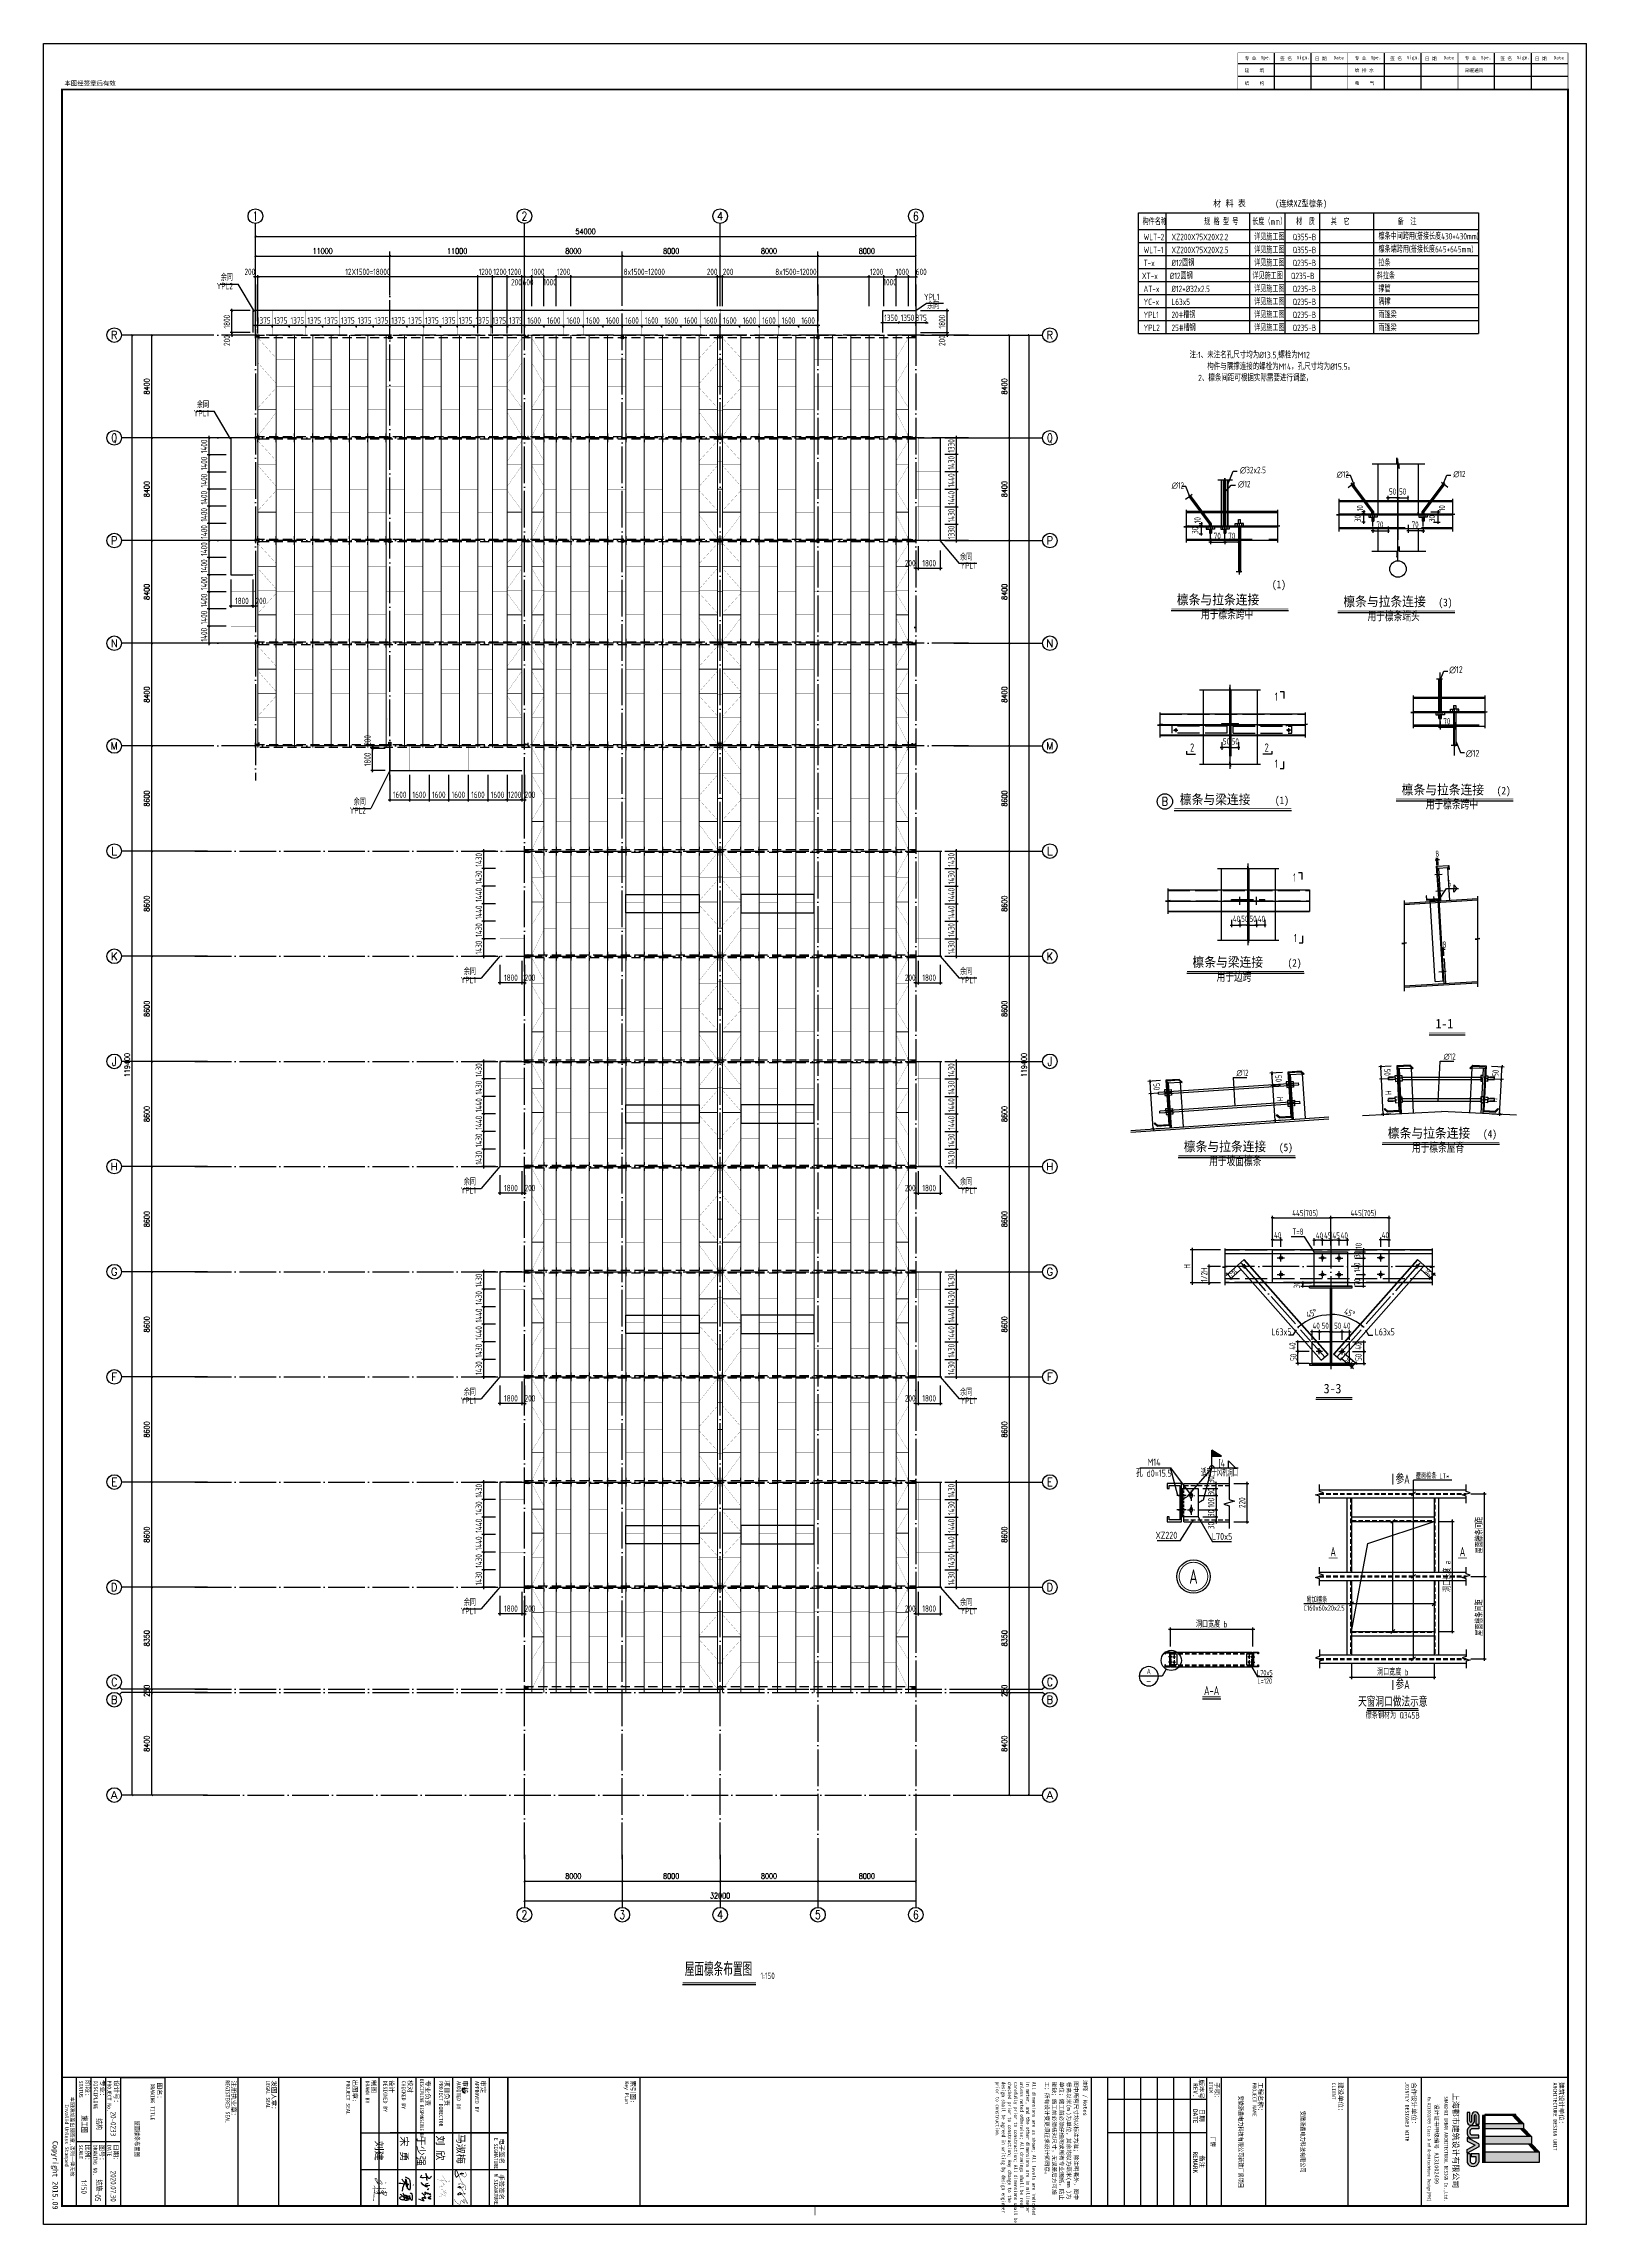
# Model space of a CAD drawing. Extents: x 899043 to 2598688, y -137197 to 211789.
# Drawn here: x 1499643 to 1625793, y 3985 to 182335 of the extents above; entities that cross this region are included whole.
import ezdxf
from ezdxf.enums import TextEntityAlignment as Align

# ---------------------------------------------------------------- set-up
doc = ezdxf.new("R2010")
doc.units = 0
doc.header["$LTSCALE"] = 1500
doc.header["$MEASUREMENT"] = 0
for name, pattern in [('2', [16, 12.5, -1.5, 0.5, -1.5]), ('ACAD_ISO02W100', [15, 12, -3]), ('ACAD_ISO04W100', [30.5, 24, -3, 0.5, -3]), ('CENTER', [2, 1.25, -0.25, 0.25, -0.25]), ('CONTINOUS', [0]), ('DASHED', [0.75, 0.5, -0.25]), ('DASHED2', [0.375, 0.25, -0.125]), ('DOTE', [2.42, 2, -0.2, 0.02, -0.2])]:
    doc.linetypes.add(name, pattern=pattern)
for name, color, linetype in [('00-tk', 151, 'Continuous'), ('A-Fur1(建筑厨卫洁具)', 136, 'Continuous'), ('A-L-wall(建筑立面)', 2, 'Continuous'), ('A-Roof(建筑屋顶)', 122, 'Continuous'), ('AXIS', 3, 'Continuous'), ('AXIS_TEXT', 7, 'Continuous'), ('BASE_SING_DIM', 3, 'Continuous'), ('Boltx', 252, 'DASHED'), ('COLUMN', 2, 'Continuous'), ('DIM', 3, 'Continuous'), ('DOTE', 1, 'Continuous'), ('HOLE', 7, 'Continuous'), ('HZ', 3, 'Continuous'), ('iicon', 7, 'Continuous'), ('luoshuang', 6, 'Continuous'), ('luoshuanga', 253, 'CENTER'), ('lzdl', 2, 'Continuous'), ('M_Prof', 2, 'Continuous'), ('NUM', 7, 'Continuous'), ('PUB_DIM', 3, 'Continuous'), ('PUB_TEXT', 7, 'Continuous'), ('TEXT', 7, 'Continuous'), ('THICK', 6, 'Continuous'), ('THIN', 7, 'Continuous'), ('WALL', 7, 'Continuous'), ('WELD', 7, 'Continuous'), ('WINDOW', 4, 'Continuous'), ('图框', 4, 'Continuous'), ('图框外框__细线', 253, 'Continuous'), ('文字', 7, 'Continuous'), ('檩条', 6, 'Continuous')]:
    doc.layers.add(name, color=color, linetype=linetype)
for name, color, linetype, lineweight in [('Pkpm_层114', 2, 'Continuous', 18), ('TK-签名', 70, 'Continuous', 30), ('功能名称', 255, 'Continuous', 0), ('钢板标注', 9, 'Continuous', 18)]:
    doc.layers.add(name, color=color, linetype=linetype, lineweight=lineweight)
doc.styles.add('-黑体', font='simhei.ttf', dxfattribs={"width": 0.8})
doc.styles.add('_TCH_AXIS', font='COMPLEX', dxfattribs={"bigfont": 'GBCBIG'})
doc.styles.add('_TCH_DIM_T3', font='SIMPLEX', dxfattribs={"width": 0.705882, "bigfont": 'GBCBIG'})
doc.styles.add('COMPLEX', font='COMPLEX')
doc.styles.add('DS6FS', font='tssdeng.shx', dxfattribs={"width": 0.8, "bigfont": 'tssdchn.shx'})
doc.styles.add('DS6HT', font='simhei.ttf', dxfattribs={"width": 0.8})
doc.styles.add('H1', font='')
doc.styles.add('TSSD_Dimension', font='Tssdeng.shx', dxfattribs={"width": 0.7, "bigfont": 'hztxt.shx'})
doc.styles.add('TSSD_Label', font='Tssdeng.shx', dxfattribs={"width": 0.7, "bigfont": 'hztxt.shx'})
doc.styles.add('TSSD_Norm', font='Tssdeng.shx', dxfattribs={"bigfont": 'hztxt.shx'})
doc.styles.add('TSSD_Num', font='tssdeng.shx', dxfattribs={"width": 0.7, "bigfont": 'hztxt.shx'})
doc.styles.get('H1').set_extended_font_data('SimSun')
doc.dimstyles.new('_TCH_ARCH&&150', dxfattribs={"dimtxt": 446.25, "dimasz": 150, "dimexe": 375, "dimexo": 450, "dimgap": 189.375, "dimtad": 1, "dimdec": 0, "dimzin": 0, "dimdsep": 46, "dimtxsty": '_TCH_DIM_T3', "dimblk": 'ARCHTICK', "dimcen": 0.09, "dimclrt": 7, "dimazin": 2, "dimtfac": 1, "dimtdec": 0, "dimtix": 1, "dimtmove": 2, "dimatfit": 3, "dimfxl": 0, "dimtolj": 1, "dimtzin": 0, "dimarcsym": 0})
doc.dimstyles.new('TSSD_150_150', dxfattribs={"dimtxt": 525, "dimasz": 150, "dimexe": 150, "dimexo": 375, "dimgap": 150, "dimtad": 1, "dimdec": 0, "dimzin": 0, "dimdsep": 46, "dimtxsty": 'TSSD_Dimension', "dimblk": 'ARCHTICK', "dimblk1": 'ARCHTICK', "dimblk2": 'ARCHTICK', "dimcen": 0, "dimdle": 150, "dimclrt": 7, "dimadec": 0, "dimazin": 0, "dimtfac": 1, "dimtdec": 0, "dimtix": 1, "dimtmove": 2, "dimatfit": 3, "dimfxl": 0, "dimtolj": 1, "dimtzin": 0, "dimarcsym": 0})
doc.dimstyles.new('TSSD_15_150', dxfattribs={"dimtxt": 525, "dimasz": 150, "dimexe": 150, "dimexo": 375, "dimgap": 150, "dimtad": 1, "dimdec": 0, "dimlfac": 0.1, "dimzin": 0, "dimdsep": 46, "dimtxsty": 'TSSD_Dimension', "dimblk": 'ARCHTICK', "dimblk1": 'ARCHTICK', "dimblk2": 'ARCHTICK', "dimcen": 0, "dimdle": 150, "dimclrt": 7, "dimadec": 0, "dimazin": 0, "dimtfac": 1, "dimtdec": 0, "dimtix": 1, "dimtmove": 2, "dimatfit": 3, "dimfxl": 0, "dimtolj": 1, "dimtzin": 0, "dimarcsym": 0})
doc.dimstyles.new('TSSD_20_150', dxfattribs={"dimtxt": 525, "dimasz": 150, "dimexe": 150, "dimexo": 375, "dimgap": 150, "dimtad": 1, "dimdec": 0, "dimlfac": 0.133333, "dimzin": 0, "dimdsep": 46, "dimtxsty": 'TSSD_Dimension', "dimblk": 'ARCHTICK', "dimblk1": 'ARCHTICK', "dimblk2": 'ARCHTICK', "dimcen": 0, "dimdle": 150, "dimclrt": 7, "dimadec": 0, "dimazin": 0, "dimtfac": 1, "dimtdec": 0, "dimtix": 1, "dimtmove": 2, "dimatfit": 3, "dimfxl": 0, "dimtolj": 1, "dimtzin": 0, "dimarcsym": 0})

msp = doc.modelspace()

# ---------------------------------------------------------------- texts
at = {"linetype": 'CONTINOUS', "style": 'TSSD_Norm', "width": 0.7}
for s, height, p in [('∅12', 525.26, (1591880.9, 145942.7)), ('∅12', 525.26, (1597309.1, 146053.9)), ('∅32x2.5', 525.26, (1597465.2, 147200.9)), ('∅12', 564.58, (1614577.6, 130853.3)), ('∅12', 564.58, (1615942, 124008.3))]:
    msp.add_text(s, height=height, dxfattribs=at).set_placement(p)
at = {"style": 'TSSD_Norm', "width": 0.7}
for s, height, p in [('∅12', 508.12, (1605374.9, 146847.9)), ('∅12', 508.12, (1614916, 146888.1)), ('1', 677.5, (1600325.9, 128592.8)), ('2', 677.5, (1593391.8, 124425.3)), ('2', 677.5, (1599486.5, 124425.3)), ('1', 677.5, (1600325.9, 123114.1)), ('1', 677.5, (1601808.4, 113795)), ('6', 508.1, (1614441.4, 113403.9)), ('1', 677.5, (1601879.9, 108844.3)), ('∅12', 508.12, (1597180.7, 97912.9)), ('∅12', 508.12, (1614111.7, 99245.5))]:
    msp.add_text(s, height=height, dxfattribs=at).set_placement(p)
at = {"color": 7, "style": 'TSSD_Norm', "width": 0.7}
for s, height, rotation, p in [('10', 508.12, 90, (1607543.4, 144096.9)), ('10', 508.12, 90, (1614237.8, 144096.9)), ('30', 525.26, 90, (1594058.9, 142232.4)), ('10', 525.26, 90, (1594259.6, 143109.6)), ('30', 508.12, 90, (1607342.7, 143203.7)), ('30', 508.12, 90, (1613422.3, 143203.7)), ('8', 508.1, 3.649388, (1613458.8, 115821.5)), ('8', 508.1, 3.499607, (1614052.9, 108391.8)), ('50', 508.12, 272.862405, (1609249.4, 98489.8)), ('50', 508.12, 87.137595, (1618597.9, 97832.5)), ('50', 508.12, 273.862405, (1590379, 97303.2)), ('50', 508.12, 273.862405, (1600348.2, 97976.2)), ('H', 508.1, 272.862405, (1609338.9, 96699.1)), ('H', 508.1, 273.862405, (1600469, 96187.4)), ('H', 508.1, 87.137595, (1618492.9, 95732.4)), ('10', 508.12, 90, (1607421.1, 83766.9)), ('30', 508.12, 90, (1607304.3, 83028.6)), ('140', 508.12, 90, (1607304.3, 81851)), ('30', 508.12, 90, (1602374.6, 80543)), ('70', 508.12, 90, (1607304.3, 80762.3)), ('40', 508.12, 90, (1602017.1, 75520.7)), ('50', 508.12, 90, (1602099.2, 74603.4)), ('40', 508.12, 90, (1607414.7, 75520.7)), ('50', 508.12, 90, (1607414.7, 74603.4)), ('35', 508.12, 49.632593, (1606367.6, 74172.8))]:
    msp.add_text(s, height=height, rotation=rotation, dxfattribs=at).set_placement(p)
for s, height, p in [('50', 508.12, (1609654.7, 145447.9)), ('50', 508.12, (1610478.9, 145447.9)), ('70', 508.12, (1608627.7, 142748.5)), ('70', 508.12, (1611505.9, 142748.5)), ('70', 525.26, (1595315.7, 141809.1)), ('70', 525.26, (1596501.3, 141809.1)), ('70', 508.12, (1614099.1, 126671)), ('50', 508.12, (1596074.7, 125014)), ('50', 508.12, (1596794.3, 125014)), ('40', 508.12, (1596891.5, 110502.2)), ('50', 508.12, (1597569, 110502.2)), ('50', 508.12, (1598246.5, 110502.2)), ('40', 508.12, (1598924, 110502.2)), ('445(705)', 508.12, (1601745.8, 86440.6)), ('445(705)', 508.12, (1606505.9, 86440.6)), ('40', 508.12, (1600258.3, 84631.2)), ('T=8', 508.12, (1601745.8, 84924.5)), ('40', 508.12, (1603668.5, 84607.9)), ('45', 508.12, (1604347.1, 84607.9)), ('45', 508.12, (1605025.2, 84607.9)), ('40', 508.12, (1605702.7, 84607.9)), ('40', 508.12, (1609059.6, 84631.2)), ('40', 508.12, (1603403.6, 77222.9)), ('50', 508.12, (1604147.7, 77222.9)), ('50', 508.12, (1605168.8, 77222.9)), ('40', 508.12, (1605912.9, 77222.9))]:
    msp.add_text(s, height=height, dxfattribs=at).set_placement(p)
at = {"linetype": 'CONTINOUS', "style": 'TSSD_Norm', "width": 0.7}
for p in [(1600050.2, 76521.8), (1608494.1, 76521.8)]:
    msp.add_text('L63x5', height=564.58, dxfattribs=at).set_placement(p, align=Align.BOTTOM_LEFT)
at = {"layer": '00-tk', "color": 0, "style": 'DS6HT', "width": 0.8}
msp.add_text('屋面檩条布置图', height=375, rotation=270, dxfattribs=at).set_placement((1507109.7, 10997.8), align=Align.CENTER)
at = {"layer": 'NUM', "color": 4, "style": 'TSSD_Norm', "width": 0.7}
for s, p in [('A-A', (1595149.5, 47270.2)), ('天窗洞口做法示意', (1609961.6, 46331.6))]:
    msp.add_text(s, height=750, dxfattribs=at).set_placement(p, align=Align.CENTER)
at = {"layer": 'NUM', "style": 'TSSD_Norm', "width": 0.7}
msp.add_text('檩条钢材为 Q345B', height=525, dxfattribs=at).set_placement((1609961.6, 45356.6), align=Align.CENTER)
at = {"layer": 'NUM', "style": 'TSSD_Dimension', "width": 0.7}
for s, height, p in [('屋面檩条布置图', 1125, (1552072.1, 23955.9)), ('1:150', 525, (1558266.6, 23894.3))]:
    msp.add_text(s, height=height, dxfattribs=at).set_placement(p, align=Align.BOTTOM_LEFT)
at = {"layer": 'PUB_TEXT', "style": 'TSSD_Norm', "width": 0.75}
for s, p in [('注:1、未注名孔尺寸均为%%C13.5,螺栓为M12', (1593349.2, 156606.8)), ('2、檩条间距可根据实际需要进行调整，', (1594042.6, 154729.6)), ('构件与隅撑连接的螺栓为M14，孔尺寸均为%%C15.5。', (1594789.7, 155660))]:
    msp.add_text(s, height=525, dxfattribs=at).set_placement(p)
at = {"layer": 'TEXT', "lineweight": 18, "style": 'TSSD_Norm', "width": 0.7}
for s, p in [('用于檩条跨中', (1594283.3, 135027.8)), ('用于檩条端头', (1607898.1, 134876.4)), ('用于檩条跨中', (1612665.2, 119485.4)), ('用于边跨', (1595562, 105388.9)), ('用于坡面檩条', (1594953, 90310.1)), ('用于檩条屋脊', (1611535.9, 91407.7))]:
    msp.add_text(s, height=752.78, dxfattribs=at).set_placement(p, align=Align.BOTTOM_LEFT)
at = {"layer": 'TEXT', "color": 13, "style": 'TSSD_Label'}
for s, width, p in [('[4', 0.7, (1596244.1, 65938.8)), ('适用于风机洞口', 0.55, (1597316.6, 65158.8))]:
    msp.add_text(s, height=585, dxfattribs=dict(at, width=width)).set_placement(p, align=Align.RIGHT)
at = {"layer": 'TEXT', "style": 'TSSD_Norm', "width": 0.7}
msp.add_text('屋面檩条 LT*', height=450, dxfattribs=at).set_placement((1614574.1, 64969.1), align=Align.RIGHT)
for s, p in [('附加檩条', (1602911.6, 54844.1)), ('C160x60x20x2.5', (1602686.6, 54169.1))]:
    msp.add_text(s, height=450, dxfattribs=at).set_placement(p)
msp.add_text('L=120', height=450, dxfattribs=at).set_placement((1599499.5, 48199.2), align=Align.CENTER)
at = {"layer": 'THICK', "style": 'TSSD_Label', "width": 0.7}
for p in [(1610186.6, 64556.6), (1610186.6, 47756.6)]:
    msp.add_text('参A', height=750, dxfattribs=at).set_placement(p)
for p in [(1605086.6, 58631.6), (1615661.6, 58631.6)]:
    msp.add_text('A', height=750, dxfattribs=at).set_placement(p, align=Align.CENTER)
at = {"layer": 'THIN', "color": 7, "style": 'TSSD_Label', "width": 0.7}
for s, p in [('YPL2', (1515122.2, 162091.5)), ('余同', (1515122.2, 162775.1)), ('YPL1', (1572879.9, 161193.2)), ('余同', (1572879.9, 160485.3)), ('YPL1', (1513168, 151691.5)), ('余同', (1513168, 152375.1)), ('YPL2', (1525994.7, 119206.2)), ('余同', (1525994.7, 119889.8)), ('YPL1', (1534994.8, 105333)), ('余同', (1534994.8, 106016.6)), ('余同', (1534994.8, 88816.6)), ('YPL1', (1534994.8, 88133)), ('YPL1', (1534994.8, 70933)), ('余同', (1534994.8, 71616.6)), ('YPL1', (1534994.8, 53733)), ('余同', (1534994.8, 54416.6))]:
    msp.add_text(s, height=525, dxfattribs=at).set_placement(p, align=Align.BOTTOM_RIGHT)
for s, p in [('余同', (1575569.4, 139916.6)), ('YPL1', (1575868.2, 139233)), ('余同', (1575569.4, 106016.6)), ('YPL1', (1575868.2, 105333)), ('余同', (1575569.4, 88816.6)), ('YPL1', (1575868.2, 88133)), ('余同', (1575569.4, 71616.6)), ('YPL1', (1575868.2, 70933)), ('余同', (1575569.4, 54416.6)), ('YPL1', (1575868.2, 53733))]:
    msp.add_text(s, height=525, rotation=0, dxfattribs=at).set_placement(p, align=Align.BOTTOM_RIGHT)
at = {"layer": 'THIN', "style": 'TSSD_Label', "width": 0.7}
for s, height, p in [('M14', 585, (1590440.5, 66023.4)), ('孔 d%%1420%%143=15.5', 585, (1590427.9, 65126.8)), ('XZ220', 585, (1591452, 60045)), ('L70x5', 585, (1596005.4, 59957.4)), ('L70x5', 450, (1599499.5, 48874.2))]:
    msp.add_text(s, height=height, dxfattribs=at).set_placement(p, align=Align.CENTER)
at = {"layer": '功能名称', "color": 7, "style": 'DS6FS', "width": 0.8}
msp.add_text('05', height=450, rotation=270, dxfattribs=at).set_placement((1503851, 6142.9), align=Align.CENTER)
at = {"layer": '文字'}
for s, height, style, width, p in [('材 料 表', 525.26, '-黑体', 0.9, (1595282, 169010.2)), ('构件名称', 525, 'TSSD_Norm', 0.7, (1589504.6, 167504.9)), ('规 格 型 号', 525, 'TSSD_Norm', 0.7, (1594540.4, 167504.9)), ('长度（mm）', 525, 'TSSD_Norm', 0.7, (1598474.6, 167504.9)), ('材  质', 525, 'TSSD_Norm', 0.7, (1602057.6, 167504.9)), ('其  它', 525, 'TSSD_Norm', 0.7, (1604890.1, 167504.9)), ('备  注', 525, 'TSSD_Norm', 0.7, (1610362.7, 167504.9)), ('WLT-2', 525, 'TSSD_Norm', 0.7, (1589583.7, 166257.9)), ('XZ200X75X20X2.2', 525, 'TSSD_Norm', 0.7, (1591869.8, 166257.9)), ('详见施工图', 525, 'TSSD_Norm', 0.7, (1598625.2, 166257.9)), ('Q355-B', 525, 'TSSD_Norm', 0.7, (1601769, 166257.9)), ('檩条中间跨用(搭接长度430+430mm)', 525, 'TSSD_Norm', 0.7, (1608797.8, 166315.1)), ('WLT-1', 525, 'TSSD_Norm', 0.7, (1589583.7, 165196.8)), ('T-x', 525, 'TSSD_Norm', 0.7, (1589583.7, 164135.7)), ('%%C12圆钢', 525, 'TSSD_Norm', 0.7, (1591869.8, 164135.7)), ('XZ200X75X20X2.5', 525, 'TSSD_Norm', 0.7, (1591869.8, 165196.8)), ('详见施工图', 525, 'TSSD_Norm', 0.7, (1598625.2, 165196.8)), ('详见施工图', 525, 'TSSD_Norm', 0.7, (1598625.2, 164135.7)), ('Q355-B', 525, 'TSSD_Norm', 0.7, (1601769, 165196.8)), ('Q235-B', 525, 'TSSD_Norm', 0.7, (1601769, 164135.7)), ('拉条', 525, 'TSSD_Norm', 0.7, (1608789, 164135.7)), ('檩条端跨用(搭接长度645+645mm)', 525, 'TSSD_Norm', 0.7, (1608797.8, 165254)), ('XT-x', 525, 'TSSD_Norm', 0.7, (1589450.8, 163074.6)), ('AT-x', 525, 'TSSD_Norm', 0.7, (1589583.7, 162013.5)), ('%%C12圆钢', 525, 'TSSD_Norm', 0.7, (1591736.9, 163074.6)), ('%%C12+%%C32x2.5', 525, 'TSSD_Norm', 0.7, (1591869.8, 162013.5)), ('详见施工图', 525, 'TSSD_Norm', 0.7, (1598492.3, 163074.6)), ('详见施工图', 525, 'TSSD_Norm', 0.7, (1598625.2, 162013.5)), ('Q235-B', 525, 'TSSD_Norm', 0.7, (1601636.1, 163074.6)), ('Q235-B', 525, 'TSSD_Norm', 0.7, (1601769, 162013.5)), ('斜拉条', 525, 'TSSD_Norm', 0.7, (1608656.2, 163074.6)), ('撑管', 525, 'TSSD_Norm', 0.7, (1608789, 162013.5)), ('YC-x', 525, 'TSSD_Norm', 0.7, (1589583.7, 160952.4)), ('L63x5', 525, 'TSSD_Norm', 0.7, (1591869.8, 160952.4)), ('详见施工图', 525, 'TSSD_Norm', 0.7, (1598625.2, 160952.4)), ('Q235-B', 525, 'TSSD_Norm', 0.7, (1601769, 160952.4)), ('隅撑', 525, 'TSSD_Norm', 0.7, (1608789, 160952.4)), ('YPL1', 525, 'TSSD_Norm', 0.7, (1589583.7, 159891.3)), ('YPL2', 525, 'TSSD_Norm', 0.7, (1589583.7, 158830.2)), ('20#槽钢', 525, 'TSSD_Norm', 0.7, (1591869.8, 159891.3)), ('25#槽钢', 525, 'TSSD_Norm', 0.7, (1591869.8, 158830.2)), ('详见施工图', 525, 'TSSD_Norm', 0.7, (1598625.2, 159891.3)), ('详见施工图', 525, 'TSSD_Norm', 0.7, (1598625.2, 158830.2)), ('Q235-B', 525, 'TSSD_Norm', 0.7, (1601769, 159891.3)), ('Q235-B', 525, 'TSSD_Norm', 0.7, (1601769, 158830.2)), ('雨篷梁', 525, 'TSSD_Norm', 0.7, (1608789, 159891.3)), ('雨篷梁', 525, 'TSSD_Norm', 0.7, (1608789, 158830.2)), ('檩条与拉条连接', 784.14, '-黑体', 0.9, (1592308.6, 136471.9)), ('(1)', 627.31, '-黑体', 0.9, (1600076.8, 137792.9)), ('檩条与拉条连接', 784.14, '-黑体', 0.9, (1605923.5, 136320.5)), ('(3)', 627.31, '-黑体', 0.9, (1613691.6, 136320.5)), ('檩条与拉条连接', 784.14, '-黑体', 0.9, (1610690.6, 120929.4)), ('(2)', 627.31, '-黑体', 0.9, (1618458.7, 120929.4)), ('檩条与梁连接', 784.14, '-黑体', 0.9, (1592553.7, 120137.3)), ('(1)', 627.31, '-黑体', 0.9, (1600321.8, 120137.3)), ('檩条与梁连接', 784.14, '-黑体', 0.9, (1593587.4, 106833)), ('(2)', 627.31, '-黑体', 0.9, (1601355.5, 106833)), ('1-1', 784.14, '-黑体', 0.9, (1613462.6, 101791.4)), ('檩条与拉条连接', 784.14, '-黑体', 0.9, (1609561.3, 92851.7)), ('(4)', 627.31, '-黑体', 0.9, (1617329.5, 92851.7)), ('檩条与拉条连接', 784.14, '-黑体', 0.9, (1592877.3, 91754.2)), ('(5)', 627.31, '-黑体', 0.9, (1600645.5, 91754.2)), ('3-3', 784.14, '-黑体', 0.9, (1604316.8, 71950.9))]:
    msp.add_text(s, height=height, dxfattribs=dict(at, style=style, width=width)).set_placement(p)
at = {"layer": '文字', "color": 1, "style": '-黑体', "width": 0.8}
msp.add_text('(连续XZ型檩条)', height=525.26, dxfattribs=at).set_placement((1600347.4, 169002.4))

# ---------------------------------------------------------------- blocks, each defined once
blk = doc.blocks.new('会签')
at = {"layer": '00-tk'}
for p, q in [((-1400, 24000), (-1400, 6000)), ((-700, 24000), (-700, 6000)), ((0, 22000), (-2000, 22000)), ((0, 20000), (-2000, 20000)), ((0, 16000), (-2000, 16000)), ((0, 14000), (-2000, 14000)), ((0, 10000), (-2000, 10000)), ((0, 8000), (-2000, 8000))]:
    blk.add_line(p, q, dxfattribs=at)
at = {"layer": '00-tk', "const_width": 24.7}
for points in [[(0, 6000), (-2000, 6000), (-2000, 24000)], [(0, 24000), (-2000, 24000)], [(0, 18000), (-2000, 18000)], [(0, 12000), (-2000, 12000)]]:
    blk.add_lwpolyline(points, dxfattribs=at)
at = {"layer": '00-tk', "style": 'DS6HT'}
for s, p in [('Date', (-1642, 23216)), ('日 期', (-1589, 22196)), ('Sign.', (-1651, 21215)), ('签 名', (-1603, 20306)), ('Spe.', (-1648, 19251)), ('采暖通风', (-948, 18370)), ('专 业', (-1608, 18369)), ('Date', (-1642, 17216)), ('日 期', (-1589, 16196)), ('Sign.', (-1651, 15215)), ('签 名', (-1603, 14306)), ('Spe.', (-1648, 13251)), ('给 排 水', (-956, 12372)), ('电    气', (-251, 12372)), ('专 业', (-1608, 12369)), ('Date', (-1642, 11216)), ('日 期', (-1589, 10196)), ('Sign.', (-1651, 9215)), ('签 名', (-1603, 8306)), ('Spe.', (-1648, 7251)), ('建    筑', (-948, 6372)), ('结    构', (-248, 6374)), ('专 业', (-1608, 6369))]:
    blk.add_text(s, height=180, rotation=90, dxfattribs=at).set_placement(p)
blk = doc.blocks.new('A$C7C122B11')
at = {"layer": 'iicon', "color": 13, "const_width": 7.58}
for points in [[(0, 251), (101, 316)], [(101, 316), (199, 383)], [(180, 234), (214, 214)], [(220, 61), (189, 0)], [(199, 383), (301, 455)], [(214, 214), (249, 201)], [(254, 164), (220, 61)], [(244, 611), (279, 605)], [(249, 201), (284, 195)], [(270, 260), (254, 164)], [(322, 465), (255, 393)], [(255, 393), (267, 338)], [(267, 338), (270, 260)], [(279, 605), (315, 591)], [(284, 195), (312, 200)], [(321, 572), (298, 526)], [(301, 455), (344, 476)], [(312, 200), (331, 220)], [(315, 591), (321, 572)], [(331, 220), (382, 295)], [(382, 295), (411, 328)], [(411, 328), (434, 349)], [(434, 349), (448, 349)], [(448, 349), (455, 315)], [(455, 315), (462, 292)], [(462, 292), (485, 335)], [(535, 158), (509, 209)], [(575, 108), (535, 158)], [(554, 440), (553, 381)], [(553, 381), (555, 298)], [(555, 298), (561, 212)], [(561, 212), (572, 134)], [(572, 134), (575, 108)], [(674, 309), (686, 266)], [(686, 266), (692, 224)], [(692, 224), (692, 211)], [(718, 416), (741, 413)], [(745, 400), (719, 368)], [(726, 309), (755, 327)], [(741, 413), (745, 400)], [(755, 327), (790, 346)], [(756, 296), (765, 257)], [(762, 218), (762, 180)], [(762, 180), (763, 160)], [(765, 257), (762, 218)], [(790, 346), (817, 357)], [(826, 342), (799, 315)], [(817, 357), (835, 356)], [(835, 356), (826, 342)], [(858, 469), (850, 439)], [(850, 439), (850, 403)], [(850, 403), (863, 373)], [(872, 485), (858, 469)], [(863, 373), (876, 363)], [(876, 363), (897, 363)], [(892, 201), (876, 164)], [(909, 233), (892, 201)], [(897, 363), (924, 382)], [(921, 283), (909, 233)], [(923, 311), (921, 283)], [(924, 382), (974, 414)], [(951, 294), (937, 279)], [(971, 334), (951, 294)], [(991, 378), (971, 334)], [(974, 414), (997, 421)], [(980, 231), (1007, 207)], [(1010, 411), (991, 378)], [(997, 421), (1010, 411)], [(1033, 121), (1002, 119)], [(1007, 207), (1028, 171)], [(1028, 171), (1033, 146)], [(1033, 146), (1033, 121)]]:
    blk.add_lwpolyline(points, dxfattribs=at)
blk = doc.blocks.new('A$C26561F03')
at = {"layer": 'WALL'}
for p, q in [((88, 412), (0, 376)), ((0, 376), (76, 385)), ((76, 385), (204, 403)), ((222, 89), (81, 156)), ((166, 452), (88, 412)), ((150, 688), (177, 655)), ((224, 488), (166, 452)), ((177, 655), (214, 628)), ((204, 403), (295, 415)), ((214, 628), (252, 600)), ((216, 496), (223, 419)), ((231, 157), (222, 89)), ((223, 419), (231, 254)), ((268, 546), (224, 488)), ((231, 254), (231, 157)), ((252, 600), (277, 584)), ((277, 584), (268, 546)), ((295, 415), (378, 424)), ((616, 235), (483, 114)), ((550, 496), (561, 437)), ((561, 437), (583, 381)), ((583, 381), (597, 366)), ((680, 311), (616, 235)), ((660, 364), (640, 392)), ((669, 415), (660, 364)), ((662, 590), (665, 508)), ((665, 508), (669, 415)), ((725, 389), (680, 311)), ((749, 474), (725, 389)), ((810, 531), (834, 516)), ((834, 516), (863, 508)), ((863, 508), (884, 493)), ((880, 471), (867, 448)), ((884, 493), (880, 471)), ((1057, 371), (1016, 328)), ((1016, 328), (1022, 313)), ((1022, 313), (1078, 322)), ((1120, 459), (1057, 371)), ((1135, 221), (1058, 166)), ((1084, 500), (1061, 471)), ((1061, 471), (1109, 474)), ((1068, 593), (1118, 614)), ((1078, 322), (1153, 340)), ((1150, 572), (1084, 500)), ((1109, 474), (1120, 459)), ((1118, 614), (1187, 628)), ((1181, 286), (1135, 221)), ((1187, 628), (1150, 572)), ((1153, 340), (1188, 328)), ((1188, 328), (1181, 286)), ((1246, 649), (1268, 615)), ((1271, 364), (1258, 328)), ((1258, 328), (1263, 293)), ((1263, 293), (1289, 314)), ((1268, 615), (1304, 564)), ((1289, 314), (1309, 338)), ((1304, 564), (1309, 523)), ((1307, 568), (1333, 598)), ((1309, 523), (1308, 495)), ((1309, 338), (1344, 361)), ((1343, 524), (1316, 499)), ((1316, 499), (1363, 515)), ((1328, 304), (1325, 232)), ((1325, 232), (1330, 189)), ((1328, 304), (1332, 359)), ((1357, 326), (1328, 304)), ((1330, 189), (1340, 165)), ((1332, 359), (1335, 388)), ((1333, 598), (1360, 635)), ((1340, 165), (1370, 167)), ((1377, 566), (1343, 524)), ((1344, 361), (1362, 360)), ((1365, 339), (1357, 326)), ((1360, 635), (1394, 635)), ((1362, 360), (1365, 339)), ((1363, 515), (1390, 517)), ((1370, 167), (1427, 221)), ((1397, 608), (1377, 566)), ((1394, 635), (1397, 608)), ((1429, 80), (1406, 0)), ((1427, 221), (1472, 263)), ((1474, 180), (1429, 80)), ((1472, 263), (1484, 279)), ((1486, 229), (1474, 180)), ((1484, 279), (1486, 229))]:
    blk.add_line(p, q, dxfattribs=at)
blk = doc.blocks.new('20150828165454')
h = blk.add_hatch(color=256)
h.paths.add_polyline_path([(-4440, 30), (-4590, 65), (-4738, 73), (-4862, 73), (-4992, 72), (-5125, 52), (-5266, 37), (-5393, 13), (-5517, -12), (-5636, -56), (-5741, -115), (-5764, -162), (-5753, -202), (-5720, -224), (-5687, -211), (-5590, -156), (-5487, -118), (-5372, -95), (-5250, -72), (-5111, -57), (-4983, -38), (-4861, -37), (-4741, -37), (-4606, -44), (-4481, -73), (-4396, -123), (-4309, -200), (-4258, -277), (-4228, -372), (-4222, -432), (-4226, -493), (-4256, -619), (-4303, -715), (-4397, -874), (-4482, -1002), (-4524, -1077), (-4590, -1174), (-4663, -1268), (-4809, -1452), (-5015, -1664), (-5034, -1609), (-5089, -1342), (-5123, -1119), (-5136, -855), (-5186, -665), (-5310, -733), (-5417, -938), (-5505, -1249), (-5497, -1579), (-5468, -1849), (-5423, -2020), (-5307, -2086), (-5075, -1883), (-5061, -1869), (-5023, -1980), (-4920, -2172), (-4812, -2296), (-4775, -2346), (-4907, -2394), (-5121, -2478), (-5344, -2571), (-5520, -2636), (-5732, -2723), (-5969, -2837), (-6203, -2949), (-6416, -3043), (-6581, -3165), (-6703, -3245), (-6753, -3389), (-6543, -3484), (-6306, -3571), (-6047, -3628), (-5675, -3683), (-5346, -3696), (-4984, -3674), (-4626, -3589), (-4404, -3489), (-4020, -3309), (-3956, -3186), (-3956, -3088), (-4121, -2902), (-4378, -2661), (-4537, -2481), (-4598, -2400), (-4501, -2365), (-4236, -2257), (-3766, -2061), (-3213, -1827), (-2411, -1391), (-2174, -1208), (-2003, -1066), (-1843, -939), (-1870, -1118), (-1916, -1391), (-1963, -1659), (-1997, -1943), (-2000, -2196), (-1987, -2394), (-1897, -2716), (-1739, -2464), (-1664, -2061), (-1660, -2046), (-1673, -2009), (-1704, -2000), (-1735, -2006), (-1772, -2040), (-1844, -2423), (-1858, -2447), (-1878, -2376), (-1890, -2193), (-1887, -1950), (-1854, -1675), (-1808, -1409), (-1762, -1135), (-1727, -907), (-1723, -906), (-1721, -872), (-1721, -871), (-1703, -509, 0.9997794), (-1812, -503), (-1829, -818), (-1884, -831), (-2072, -981), (-2243, -1122), (-2471, -1298), (-3261, -1728), (-3808, -1959), (-4278, -2155), (-4541, -2262), (-4667, -2307), (-4727, -2228), (-4828, -2109), (-4922, -1935), (-4975, -1781), (-4727, -1525), (-4576, -1336), (-4501, -1239), (-4430, -1135), (-4388, -1059), (-4304, -932), (-4206, -767), (-4152, -656), (-4116, -509), (-4112, -430), (-4119, -351), (-4158, -229), (-4225, -127), (-4331, -33)])
h.paths.add_polyline_path([(-5250, -856), (-5246, -872), (-5233, -1130), (-5198, -1361), (-5140, -1638), (-5101, -1752), (-5151, -1803), (-5320, -1952), (-5328, -1947), (-5360, -1829), (-5387, -1572), (-5395, -1263), (-5314, -979)], flags=16)
h.paths.add_polyline_path([(-4706, -2439), (-4622, -2551), (-4457, -2737), (-4200, -2979), (-4066, -3130), (-4066, -3160), (-4100, -3226), (-4450, -3389), (-4661, -3484), (-5000, -3565), (-5347, -3585), (-5665, -3573), (-6027, -3519), (-6275, -3465), (-6502, -3382), (-6616, -3330), (-6611, -3316), (-6519, -3255), (-6360, -3139), (-6157, -3049), (-5921, -2936), (-5688, -2824), (-5479, -2739), (-5303, -2673), (-5080, -2580), (-4869, -2497)], flags=16)
blk.add_hatch(color=256).paths.add_polyline_path([(-168, -111), (-139, -122), (-168, -209), (-178, -172), (-217, -188), (-241, -231), (-240, -253), (-228, -276), (-200, -294), (-168, -302), (-115, -297), (-77, -292), (-54, -271), (-64, -244), (0, -55), (-152, 0), (-457, -20), (-795, -59), (-1146, -70), (-1281, -116), (-1343, -253), (-1500, -603), (-1494, -694), (-1442, -689), (-1397, -663), (-1400, -648), (-1243, -299), (-1200, -205), (-1126, -179), (-787, -168), (-448, -130)])
h = blk.add_hatch(color=256)
h.paths.add_polyline_path([(-688, -999), (-758, -854), (-875, -743), (-1035, -731), (-1201, -885), (-1136, -1058), (-1108, -1080), (-1080, -1087), (-1031, -1082), (-1031, -1038), (-1033, -1019), (-1072, -915), (-995, -844), (-922, -850), (-848, -920), (-789, -1044), (-688, -1286), (-658, -1498), (-642, -1566), (-853, -1712), (-1191, -1986), (-1209, -2083), (-1177, -2315), (-1093, -2534), (-846, -2791), (-664, -2671), (-615, -2561), (-516, -2337), (-480, -2070), (-489, -1817), (-511, -1642), (-518, -1613), (-479, -1586), (-165, -1385), (192, -1191), (537, -1003), (1087, -738), (1231, -674), (1250, -797), (1292, -1025), (1329, -1168), (1390, -1315), (1395, -1327), (1306, -1404), (1156, -1569), (983, -1775), (814, -1969), (842, -2080), (917, -2204), (1145, -2513), (1400, -2745), (1622, -2852), (1738, -2764), (1754, -2564), (1717, -2283), (1677, -1889), (1607, -1705), (1537, -1400), (1523, -1361), (1651, -1250), (1970, -1051), (2327, -770), (2760, -428), (2899, -354), (3238, -160), (3696, 101), (3975, 242), (4325, 379), (4403, 392), (4098, 197), (3764, -67), (3426, -339), (3128, -580), (3036, -733), (3084, -838), (3231, -876), (4286, -573), (4170, -677), (3520, -1353), (3490, -1494), (3543, -1600), (3652, -1703), (3791, -1744), (4210, -1764), (4485, -1782), (4603, -1871), (4653, -1995), (4701, -2170), (4651, -2340), (4517, -2625), (4351, -2851), (4045, -3162), (3802, -3368), (3636, -3501), (3516, -3583), (3351, -3668), (3136, -3711), (3117, -3707), (3087, -3712), (3058, -3730), (3044, -3762), (3044, -3803), (3072, -3829), (3115, -3829), (3158, -3819), (3388, -3773), (3573, -3678), (3701, -3590), (3872, -3453), (4120, -3243), (4435, -2922), (4612, -2681), (4754, -2379), (4815, -2171), (4757, -1960), (4694, -1802), (4525, -1674), (4216, -1654), (3809, -1635), (3708, -1605), (3633, -1534), (3606, -1480), (3621, -1406), (4246, -756), (4499, -531), (4400, -447), (4272, -463), (3230, -762), (3162, -745), (3160, -740), (3213, -654), (3495, -425), (3832, -153), (4162, 107), (4528, 341), (4539, 495), (4415, 505), (4296, 485), (3930, 343), (3644, 198), (3183, -65), (2846, -258), (2700, -335), (2259, -684), (1907, -961), (1585, -1162), (1483, -1251), (1434, -1133), (1400, -1002), (1358, -778), (1335, -627), (1338, -626), (1600, -468), (1348, -242), (1207, -133), (1215, -560), (1041, -638), (487, -905), (139, -1094), (-221, -1290), (-540, -1495), (-545, -1498), (-550, -1478), (-581, -1257)])
h.paths.add_polyline_path([(-617, -1682), (-599, -1826), (-590, -2065), (-623, -2307), (-715, -2516), (-752, -2596), (-830, -2649), (-998, -2474), (-1070, -2287), (-1098, -2086), (-1090, -2046), (-787, -1800)], flags=16)
h.paths.add_polyline_path([(935, -1998), (1066, -1847), (1239, -1641), (1383, -1483), (1433, -1440), (1501, -1737), (1569, -1915), (1608, -2296), (1643, -2567), (1632, -2706), (1609, -2724), (1462, -2653), (1227, -2439), (1009, -2142), (945, -2037)], flags=16)
h.paths.add_polyline_path([(1324, -506), (1321, -366), (1416, -451)], flags=16)
for points in [[(-4869, -2497), (-4706, -2439), (-4622, -2551), (-4457, -2737), (-4200, -2979), (-4066, -3130), (-4066, -3160), (-4100, -3226), (-4450, -3389), (-4661, -3484), (-5000, -3565), (-5347, -3585), (-5665, -3573), (-6027, -3519), (-6275, -3465), (-6502, -3382), (-6616, -3330), (-6611, -3316), (-6519, -3255), (-6360, -3139), (-6157, -3049), (-5921, -2936), (-5688, -2824), (-5479, -2739), (-5303, -2673), (-5080, -2580)], [(-5246, -872), (-5233, -1130), (-5198, -1361), (-5140, -1638), (-5101, -1752), (-5151, -1803), (-5320, -1952), (-5328, -1947), (-5360, -1829), (-5387, -1572), (-5395, -1263), (-5314, -979), (-5250, -856)], [(-617, -1682), (-599, -1826), (-590, -2065), (-623, -2307), (-715, -2516), (-752, -2596), (-830, -2649), (-998, -2474), (-1070, -2287), (-1098, -2086), (-1090, -2046), (-787, -1800)], [(1383, -1483), (1433, -1440), (1501, -1737), (1569, -1915), (1608, -2296), (1643, -2567), (1632, -2706), (1609, -2724), (1462, -2653), (1227, -2439), (1009, -2142), (945, -2037), (935, -1998), (1066, -1847), (1239, -1641)], [(1321, -366), (1324, -506), (1416, -451)]]:
    blk.add_lwpolyline(points, close=True)
blk = doc.blocks.new('A$C16496DF1')
at = {"layer": '00-tk'}
h = blk.add_hatch(color=256, dxfattribs=at)
edge = h.paths.add_edge_path()
edge.add_arc((173122, 116879), 498, 288.70141, 432.36065)
edge.add_line((173273, 117354), (172566, 117354))
edge.add_line((172566, 117354), (172566, 116725))
edge.add_line((172566, 116725), (172811, 116725))
edge.add_line((172811, 116725), (172811, 117117))
edge.add_line((172811, 117117), (173212, 117117))
edge.add_arc((173122, 116878), 255, -72.16723, 69.38778, ccw=False)
edge.add_line((173200, 116635), (172568, 116635))
edge.add_line((172568, 116635), (172568, 116407))
edge.add_line((172568, 116407), (173282, 116407))
edge = h.paths.add_edge_path()
edge.add_arc((170801, 116979), 589, 210.13278, 329.86722)
edge.add_line((171310, 116684), (171310, 117353))
edge.add_line((171310, 117353), (171058, 117353))
edge.add_line((171058, 117353), (171058, 116756))
edge.add_arc((170801, 116940), 316, 215.54968, 324.45032, ccw=False)
edge.add_line((170544, 116756), (170544, 117353))
edge.add_line((170544, 117353), (170292, 117353))
edge.add_line((170292, 117353), (170292, 116684))
edge = h.paths.add_edge_path()
edge.add_arc((169429, 117068), 280, 99.47713, 264.93056)
edge.add_line((169405, 116790), (169904, 116790))
edge.add_arc((169904, 116709), 81, -89.98983, 89.98983, ccw=False)
edge.add_line((169904, 116628), (169196, 116628))
edge.add_line((169196, 116628), (169196, 116410))
edge.add_line((169196, 116410), (169968, 116410))
edge.add_arc((169943, 116689), 280, 275.06944, 440.52287)
edge.add_line((169989, 116965), (169475, 116965))
edge.add_arc((169475, 117046), 81, 90.01017, 269.98983, ccw=False)
edge.add_line((169475, 117127), (170194, 117127))
edge.add_line((170194, 117127), (170194, 117344))
edge.add_line((170194, 117344), (169383, 117344))
h.paths.add_polyline_path([(171753, 117363), (172009, 117363), (172512, 116400), (172218, 116400), (171881, 117058), (171544, 116400), (171250, 116400)])
for p, q in [((0, 0), (0, 126150)), ((178350, 126150), (178350, 0)), ((3750, 1500), (3750, 124650)), ((166350, 124650), (166350, 1500)), ((176850, 124650), (176850, 1500)), ((166350, 112650), (176850, 112650)), ((166350, 106650), (176850, 106650)), ((166350, 99900), (176850, 99900)), ((166350, 96300), (176850, 96300)), ((166350, 95100), (176850, 95100)), ((166350, 95100), (176850, 95100)), ((166350, 95100), (176850, 95100)), ((166350, 95100), (176850, 95100)), ((166350, 95100), (176850, 95100)), ((166350, 95100), (176850, 95100)), ((166350, 95100), (176850, 95100)), ((166350, 95100), (176850, 95100)), ((168150, 95100), (168150, 87000)), ((170850, 95100), (170850, 87000)), ((166350, 93750), (176850, 93750)), ((166350, 92400), (176850, 92400)), ((166350, 91050), (176850, 91050)), ((166350, 89700), (176850, 89700)), ((166350, 88350), (176850, 88350)), ((166350, 87000), (176850, 87000)), ((166350, 85650), (176850, 85650)), ((166350, 48750), (176850, 48750)), ((166350, 37950), (176850, 37950)), ((166350, 37950), (176850, 37950)), ((166350, 37950), (176850, 37950)), ((166350, 37950), (176850, 37950)), ((166350, 37950), (176850, 37950)), ((176850, 37950), (166350, 37950)), ((176850, 37950), (166350, 37950)), ((176850, 37950), (166350, 37950)), ((166350, 37950), (176850, 37950)), ((170850, 25950), (170850, 37950)), ((170850, 37950), (170850, 28350)), ((173850, 25950), (173850, 37950)), ((173850, 28350), (173850, 37950)), ((176850, 36450), (166350, 36450)), ((176850, 34950), (166350, 34950)), ((176850, 34950), (166350, 34950)), ((167232, 34253), (167230, 34214)), ((167230, 34214), (167275, 34214)), ((167273, 34460), (167232, 34450)), ((167232, 34450), (167232, 34304)), ((167232, 34304), (167233, 34290)), ((167233, 34290), (167232, 34253)), ((167273, 34304), (167273, 34460)), ((167273, 34266), (167273, 34304)), ((167274, 34228), (167273, 34266)), ((167275, 34214), (167274, 34228)), ((167365, 34259), (167328, 34246)), ((167328, 34246), (167337, 34237)), ((167337, 34237), (167359, 34208)), ((167359, 34208), (167385, 34219)), ((167399, 34274), (167365, 34259)), ((167385, 34219), (167419, 34235)), ((167429, 34291), (167399, 34274)), ((167419, 34235), (167440, 34248)), ((167462, 34313), (167429, 34291)), ((167440, 34248), (167471, 34269)), ((167490, 34336), (167462, 34313)), ((167471, 34269), (167496, 34287)), ((167505, 34352), (167490, 34336)), ((167496, 34287), (167526, 34314)), ((167533, 34382), (167505, 34352)), ((167526, 34314), (167588, 34314)), ((167555, 34409), (167533, 34382)), ((167556, 34412), (167555, 34409)), ((167576, 34446), (167556, 34412)), ((167556, 34344), (167581, 34376)), ((167588, 34314), (167556, 34344)), ((167581, 34460), (167576, 34446)), ((167614, 34441), (167581, 34460)), ((167581, 34376), (167601, 34403)), ((167601, 34403), (167604, 34408)), ((167604, 34408), (167629, 34435)), ((167629, 34435), (167614, 34441)), ((176850, 33450), (166350, 33450)), ((176850, 33450), (166350, 33450)), ((176850, 31950), (166350, 31950)), ((176850, 31950), (166350, 31950)), ((176850, 30450), (166350, 30450)), ((176850, 30450), (166350, 30450)), ((176850, 28950), (166350, 28950)), ((176850, 28950), (166350, 28950)), ((176850, 27450), (166350, 27450)), ((176850, 27450), (166350, 27450)), ((166350, 25950), (176850, 25950)), ((166350, 25950), (176850, 25950)), ((176850, 25950), (166350, 25950)), ((176850, 25950), (166350, 25950)), ((166350, 19200), (176850, 19200)), ((176850, 15900), (166350, 15900)), ((176850, 6300), (166350, 6300)), ((171600, 6300), (171600, 2700)), ((176850, 5100), (166350, 5100)), ((176850, 3900), (166350, 3900)), ((176850, 2700), (166350, 2700)), ((176850, 1500), (3750, 1500)), ((176850, 1500), (166350, 1500))]:
    blk.add_line(p, q, dxfattribs=at)
at = {"layer": '00-tk', "linetype": 'Continuous'}
for p, q in [((178350, 126150), (0, 126150)), ((178350, 0), (0, 0))]:
    blk.add_line(p, q, dxfattribs=at)
at = {"layer": '00-tk', "color": 7}
for p, q in [((170499, 121030), (171174, 121673)), ((170499, 120989), (171174, 121631)), ((170499, 120947), (171174, 121590)), ((170499, 120906), (171174, 121548)), ((170499, 120864), (171174, 121507)), ((170499, 120823), (171174, 121466)), ((170499, 120781), (171175, 121425)), ((170499, 120740), (171175, 121384)), ((171174, 121673), (171174, 117836)), ((171174, 121673), (171774, 121673)), ((171774, 121673), (172448, 122316)), ((171774, 121631), (172448, 122274)), ((171774, 121590), (172448, 122233)), ((171774, 121548), (172449, 122192)), ((171774, 121507), (172448, 122150)), ((171774, 121466), (172448, 122108)), ((171774, 121424), (172449, 122068)), ((171774, 121383), (172449, 122027)), ((171774, 117832), (171774, 121673)), ((173274, 122316), (172448, 122316)), ((172448, 122316), (172448, 117836)), ((173274, 117832), (173274, 122316)), ((169449, 120386), (169374, 120386)), ((169374, 120386), (169374, 117836)), ((169449, 120386), (170124, 121030)), ((169449, 120345), (170124, 120989)), ((169449, 120303), (170124, 120947)), ((169449, 120262), (170124, 120906)), ((169449, 120220), (170124, 120864)), ((169449, 120179), (170124, 120823)), ((169449, 120386), (169449, 117836)), ((169450, 120139), (170125, 120782)), ((169450, 120097), (170125, 120741)), ((170499, 121030), (170124, 121030)), ((170124, 121030), (170124, 117836)), ((170499, 117836), (170499, 121030)), ((169374, 117836), (169463, 117836)), ((169449, 117836), (169449, 117656)), ((169449, 117806), (173274, 117806)), ((169449, 117806), (173274, 117806)), ((169449, 117776), (173274, 117776)), ((169449, 117746), (173274, 117746)), ((169449, 117716), (173274, 117716)), ((169463, 117836), (173274, 117836)), ((170112, 117836), (170504, 117836)), ((171177, 117836), (171777, 117836)), ((172444, 117836), (173274, 117836)), ((173274, 117626), (173274, 117821)), ((169449, 117656), (173274, 117656))]:
    blk.add_line(p, q, dxfattribs=at)
at = {"layer": '00-tk', "const_width": 150}
blk.add_lwpolyline([(3750, 124650), (176850, 124650), (176850, 1500), (3750, 1500)], close=True, dxfattribs=at)
at = {"layer": '00-tk'}
for points, const_width in [([(166350, 1500), (166350, 124650)], 75), ([(166350, 112650), (176850, 112650)], 75), ([(176850, 63075), (177600, 63075)], 52.5)]:
    blk.add_lwpolyline(points, dxfattribs=dict(at, const_width=const_width))
at = {"layer": '00-tk', "color": 7}
for points in [[(169904, 116628), (169196, 116628), (169196, 116410), (169968, 116410)], [(169383, 117344), (170194, 117344), (170194, 117127), (169475, 117127)], [(169904, 116790), (169405, 116790)], [(169475, 116965), (169989, 116965)], [(170292, 117353), (170544, 117353), (170544, 116756)], [(170292, 117353), (170292, 116684)], [(171310, 117353), (171058, 117353), (171058, 116756)], [(171753, 117363), (171250, 116400), (171544, 116400), (171881, 117058)], [(171310, 117353), (171310, 116684)], [(171753, 117363), (172009, 117363), (172512, 116400), (172218, 116400), (171881, 117058)], [(172566, 116725), (172566, 117354), (173273, 117354)], [(172566, 116725), (172811, 116725), (172811, 117117), (173212, 117117)], [(172568, 116635), (173200, 116635)], [(172568, 116635), (172568, 116407), (173282, 116407)]]:
    blk.add_lwpolyline(points, dxfattribs=at)
at = {"layer": '00-tk'}
blk.add_lwpolyline([(166350, 9900), (176850, 9900), (176850, 6300), (166350, 6300)], close=True, dxfattribs=at)
at = {"layer": '00-tk', "color": 7}
for centre, radius, start, end in [((169429, 117068), 280, 99.47713, 264.93056), ((169475, 117046), 81, 90.01017, 269.98983), ((169904, 116709), 81, 270.01017, 89.98983), ((169943, 116689), 280, 275.06944, 80.52287), ((170801, 116979), 589, 210.13278, 329.86722), ((170801, 116940), 316, 215.54968, 324.45032), ((173122, 116878), 255, 287.83277, 69.38778), ((173122, 116879), 498, 288.70141, 72.36065)]:
    blk.add_arc(centre, radius, start, end, dxfattribs=at)
for points in [[(170499, 121030), (170500, 120989), (171175, 121674), (171175, 121632)], [(170499, 120947), (170500, 120906), (171175, 121591), (171175, 121550)], [(170499, 120864), (170500, 120823), (171175, 121508), (171175, 121467)], [(170500, 120782), (170501, 120741), (171176, 121426), (171176, 121385)], [(171174, 117836), (171774, 117836), (171174, 121673), (171774, 121673)], [(171774, 121673), (171774, 121631), (172449, 122317), (172449, 122275)], [(171774, 121590), (171774, 121549), (172449, 122234), (172449, 122192)], [(171774, 121507), (171774, 121466), (172449, 122151), (172449, 122109)], [(171775, 121425), (171775, 121384), (172450, 122069), (172450, 122027)], [(172448, 117836), (173274, 117836), (172448, 122316), (173274, 122316)], [(169374, 117836), (169463, 117836), (169374, 120386), (169449, 120386)], [(169449, 120386), (169449, 120345), (170124, 121030), (170124, 120989)], [(169449, 120304), (169449, 120262), (170125, 120948), (170125, 120906)], [(169449, 120221), (169450, 120180), (170125, 120865), (170125, 120824)], [(169451, 120139), (169451, 120098), (170126, 120783), (170126, 120742)], [(170124, 117836), (170499, 117836), (170124, 121030), (170499, 121030)], [(169449, 117806), (169449, 117836), (173274, 117806), (173274, 117836)], [(169449, 117746), (169449, 117776), (173274, 117746), (173274, 117776)], [(169449, 117686), (169449, 117716), (173274, 117686), (173274, 117716)], [(169449, 117626), (169449, 117656), (173274, 117626), (173274, 117656)]]:
    blk.add_solid(points, dxfattribs=at)
at = {"layer": 'AXIS', "color": 1, "ltscale": 1000, "const_width": 42}
for points in [[(174750, 27508), (174788, 27535), (174802, 27565), (174828, 27581), (174865, 27605), (174895, 27627), (174923, 27646), (174953, 27664), (174984, 27677), (175019, 27686), (175044, 27682), (175055, 27669), (175061, 27647), (175054, 27622), (175024, 27528), (175018, 27515), (175001, 27486), (174989, 27467), (174965, 27434), (174942, 27403), (174912, 27334), (174907, 27312), (174888, 27270), (174858, 27237), (174836, 27221), (174811, 27198), (174780, 27168), (174749, 27149), (174713, 27125), (174666, 27105), (174641, 27093), (174605, 27088), (174596, 27101), (174586, 27132), (174590, 27158), (174602, 27188), (174625, 27228), (174649, 27242), (174677, 27253), (174736, 27265), (174778, 27270), (174820, 27263), (174864, 27243), (174895, 27245), (174921, 27256), (174974, 27293), (175036, 27340), (175083, 27396), (175120, 27442), (175147, 27463), (175183, 27445), (175193, 27422), (175198, 27405), (175223, 27386), (175235, 27407), (175257, 27434), (175275, 27459), (175293, 27501), (175293, 27501), (175295, 27512)], [(174908, 28001), (174933, 27984), (174957, 27969), (174970, 27951), (174986, 27931), (174992, 27921)], [(175182, 27010), (175235, 27037), (175291, 27049), (175387, 27052), (175433, 27056), (175480, 27055), (175557, 27044), (175618, 27033), (175698, 27039), (175721, 27033), (175760, 27019), (175814, 27023), (175856, 27025), (175925, 27017), (175962, 27009), (176019, 27006), (176068, 27009), (176115, 27009), (176167, 27004), (176229, 27000), (176296, 26996), (176341, 26993), (176393, 26992), (176426, 26995), (176443, 26996)], [(175457, 27971), (175422, 27945), (175422, 27945), (175413, 27892), (175413, 27864), (175417, 27837), (175424, 27809), (175439, 27758), (175444, 27701), (175444, 27655), (175428, 27583), (175422, 27479), (175424, 27433), (175419, 27381), (175406, 27310), (175393, 27214), (175378, 27163), (175391, 27014), (175384, 26926), (175386, 26891), (175387, 26877)], [(175566, 27661), (175574, 27706), (175605, 27752), (175641, 27788), (175718, 27825), (175757, 27838), (175780, 27844), (175803, 27844), (175819, 27808), (175796, 27752), (175757, 27716), (175697, 27677), (175665, 27646), (175647, 27628), (175711, 27638), (175774, 27647), (175788, 27640), (175787, 27590), (175743, 27545), (175733, 27520), (175703, 27487), (175670, 27462), (175642, 27443), (175623, 27418), (175685, 27473), (175733, 27482), (175772, 27495), (175811, 27499), (175841, 27494), (175814, 27438), (175812, 27387), (175777, 27348), (175737, 27295), (175697, 27263), (175677, 27240), (175669, 27218)], [(175703, 27933), (175682, 27951), (175676, 27971), (175695, 27988), (175743, 28000), (175788, 28008), (175853, 28019), (175881, 28027), (175912, 28032), (175943, 28035), (175975, 28025), (175988, 28000), (175976, 27955), (175968, 27916), (175943, 27866), (175919, 27800), (175850, 27724), (175827, 27713), (175816, 27704), (175769, 27709), (175757, 27716)], [(175738, 28105), (175753, 28077), (175768, 28058), (175769, 28031), (175772, 28021), (175775, 28005), (175760, 27963), (175764, 27909), (175774, 27887), (175775, 27873), (175773, 27842), (175781, 27739), (175774, 27709), (175787, 27622), (175798, 27579), (175811, 27559), (175838, 27516), (175867, 27474), (175863, 27437), (175849, 27397), (175844, 27348), (175825, 27238), (175804, 27191), (175782, 27105), (175754, 27038)]]:
    blk.add_lwpolyline(points, dxfattribs=at)
at = {"layer": 'TK-签名'}
for p, q in [((174467, 29561), (174590, 29823)), ((174590, 29823), (174663, 29896)), ((174717, 29614), (174646, 29601)), ((174646, 29601), (174649, 29607)), ((174649, 29607), (174890, 29663)), ((174694, 29332), (174659, 29318)), ((174663, 29896), (174755, 29938)), ((174752, 29362), (174694, 29332)), ((174804, 29612), (174717, 29614)), ((174791, 29389), (174752, 29362)), ((174755, 29938), (174866, 29958)), ((174847, 29437), (174791, 29389)), ((174899, 29620), (174804, 29612)), ((174813, 29563), (174844, 29574)), ((174844, 29574), (174995, 29504)), ((174931, 29516), (174847, 29437)), ((174866, 29958), (174975, 29977)), ((174890, 29663), (175044, 29698)), ((174976, 29633), (174899, 29620)), ((174992, 29585), (174931, 29516)), ((174975, 29977), (175055, 29977)), ((175072, 29649), (174976, 29633)), ((175047, 29662), (174992, 29585)), ((174995, 29504), (175133, 29434)), ((175015, 29058), (175007, 29040)), ((175017, 29216), (175014, 29119)), ((175014, 29119), (175015, 29058)), ((175037, 29379), (175017, 29216)), ((175086, 29773), (175037, 29379)), ((175044, 29698), (175202, 29726)), ((175055, 29977), (175157, 29977)), ((175130, 29665), (175072, 29649)), ((175076, 29855), (175075, 29836)), ((175075, 29836), (175084, 29823)), ((175093, 29841), (175076, 29855)), ((175084, 29823), (175086, 29773)), ((175120, 29832), (175093, 29841)), ((175141, 30252), (175110, 30221)), ((175190, 29682), (175130, 29665)), ((175133, 29434), (175239, 29393)), ((175157, 29977), (175395, 29967)), ((175285, 29721), (175190, 29682)), ((175202, 29726), (175330, 29736)), ((175239, 29393), (175395, 29357)), ((175343, 29752), (175285, 29721)), ((175330, 29736), (175372, 29722)), ((175417, 29791), (175343, 29752)), ((175374, 29710), (175369, 29714)), ((175372, 29722), (175374, 29710)), ((175395, 29967), (175554, 29911)), ((175395, 29357), (175528, 29342)), ((175474, 29820), (175417, 29791)), ((175554, 29911), (175474, 29820)), ((175528, 29342), (175586, 29331)), ((175586, 29331), (175612, 29321)), ((175612, 29321), (175638, 29309)), ((175785, 29361), (175829, 29396)), ((175793, 30037), (175809, 30062)), ((175799, 30005), (175793, 30037)), ((175811, 29983), (175799, 30005)), ((175809, 30062), (175868, 30098)), ((175829, 29396), (175904, 29424)), ((175868, 30098), (175943, 30128)), ((175898, 29180), (175875, 29163)), ((175945, 29234), (175898, 29180)), ((175904, 29424), (176029, 29467)), ((175943, 30128), (176051, 30143)), ((175992, 29278), (175945, 29234)), ((176002, 29926), (175984, 29919)), ((175984, 29919), (176015, 29916)), ((176025, 29314), (175992, 29278)), ((175995, 29633), (175994, 29479)), ((176003, 29665), (175995, 29633)), ((176124, 29947), (176002, 29926)), ((176015, 29702), (176003, 29665)), ((176015, 29916), (176074, 29927)), ((176061, 29860), (176015, 29702)), ((176074, 29373), (176025, 29314)), ((176029, 29467), (176080, 29480)), ((176034, 29693), (176050, 29715)), ((176050, 29668), (176034, 29693)), ((176050, 29715), (176087, 29735)), ((176076, 29640), (176050, 29668)), ((176051, 30143), (176140, 30145)), ((176099, 29928), (176061, 29860)), ((176065, 29454), (176083, 29481)), ((176079, 29255), (176072, 29276)), ((176074, 29927), (176231, 29961)), ((176115, 29427), (176074, 29373)), ((176104, 29604), (176076, 29640)), ((176087, 29236), (176079, 29255)), ((176080, 29480), (176149, 29491)), ((176083, 29481), (176111, 29502)), ((176087, 29735), (176156, 29752)), ((176105, 29200), (176087, 29236)), ((176238, 29942), (176099, 29928)), ((176158, 29568), (176104, 29604)), ((176130, 29167), (176105, 29200)), ((176111, 29502), (176146, 29504)), ((176152, 29648), (176113, 29630)), ((176113, 29630), (176211, 29640)), ((176146, 29469), (176115, 29427)), ((176215, 29979), (176124, 29947)), ((176176, 29136), (176130, 29167)), ((176139, 29563), (176131, 29548)), ((176173, 29613), (176139, 29563)), ((176140, 30145), (176261, 30138)), ((176140, 29838), (176220, 29869)), ((176146, 29504), (176161, 29490)), ((176161, 29490), (176146, 29469)), ((176149, 29491), (176233, 29483)), ((176201, 29688), (176152, 29648)), ((176156, 29752), (176187, 29759)), ((176212, 29533), (176158, 29568)), ((176184, 29652), (176173, 29613)), ((176206, 29123), (176176, 29136)), ((176189, 29710), (176184, 29652)), ((176187, 29759), (176239, 29765)), ((176196, 29754), (176189, 29710)), ((176197, 29793), (176196, 29754)), ((176202, 29795), (176197, 29793)), ((176241, 29731), (176201, 29688)), ((176230, 29773), (176202, 29795)), ((176245, 29133), (176206, 29123)), ((176211, 29640), (176245, 29662)), ((176283, 29502), (176212, 29533)), ((176305, 30018), (176215, 29979)), ((176220, 29869), (176334, 29854)), ((176245, 29751), (176230, 29773)), ((176231, 29961), (176273, 29954)), ((176233, 29483), (176290, 29471)), ((176273, 29954), (176238, 29942)), ((176239, 29765), (176267, 29760)), ((176267, 29760), (176241, 29731)), ((176256, 29714), (176245, 29751)), ((176245, 29662), (176258, 29681)), ((176275, 29175), (176245, 29133)), ((176258, 29681), (176256, 29714)), ((176261, 30138), (176394, 30095)), ((176308, 29222), (176275, 29175)), ((176342, 29506), (176283, 29502)), ((176290, 29471), (176337, 29453)), ((176354, 30048), (176305, 30018)), ((176338, 29279), (176308, 29222)), ((176334, 29854), (176367, 29779)), ((176337, 29453), (176353, 29404)), ((176355, 29332), (176338, 29279)), ((176375, 29530), (176342, 29506)), ((176353, 29404), (176363, 29366)), ((176394, 30095), (176354, 30048)), ((176363, 29366), (176355, 29332)), ((176367, 29779), (176385, 29701)), ((176386, 29603), (176375, 29530)), ((176385, 29701), (176386, 29603))]:
    blk.add_line(p, q, dxfattribs=at)
for name, p, xscale, yscale, zscale in [('20150828165454', (175518, 34542), 0.2499999997671694, 0.2499999997671694, 0.2499999997671694), ('A$C7C122B11', (174327, 32162), 1.698991545126773, 1.698991544893943, 1.698991544950582)]:
    blk.add_blockref(name, p, dxfattribs=dict(xscale=xscale, yscale=yscale, zscale=zscale))
at = {"color": 1, "xscale": 1.5, "yscale": 1.5, "zscale": 1.5}
blk.add_blockref('A$C26561F03', (174189, 30690), dxfattribs=at)
at = {"layer": '00-tk', "xscale": 1.5, "yscale": 1.5, "zscale": 1.5}
blk.add_blockref('会签', (3750, 88650), dxfattribs=at)
at = {"layer": '00-tk'}
for s, height, style, p in [('建筑设计单位：', 375, 'DS6HT', (166720, 123928)), ('合作设计单位：', 375, 'DS6HT', (166727, 111878)), ('建设单位：', 375, 'DS6HT', (166725, 105879)), ('工程名称：', 375, 'DS6HT', (166722, 99324)), ('版本号', 375, 'DS6HT', (166499, 94493)), ('子项：', 375, 'DS6HT', (166724, 95757)), ('日期', 375, 'DS6HT', (168899, 94527)), ('备注', 375, 'DS6HT', (172695, 94547)), ('REV.', 375, 'DS6HT', (166801, 94000)), ('DATE', 375, 'DS6HT', (168913, 93986)), ('REMARK', 375, 'DS6HT', (172392, 93991)), ('注释', 330, 'H1', (166533, 85007)), ('图中所有尺寸均以标注为准；除注明者外，图中', 330, 'H1', (166637, 84267)), ('标高以米(', 330, 'H1', (166681, 83671)), (' / ', 330, 'H1', (167471, 85007)), ('Notes', 330, 'H1', (168175, 85007)), ('m', 330, 'H1', (168793, 83671)), (')为单位，其余均以为毫米(', 330, 'H1', (169177, 83671)), ('mm', 330, 'H1', (174809, 83671)), (')为', 330, 'H1', (175577, 83671)), ('碰缺；施工前必须核对尺寸，无误差后方可施', 330, 'H1', (166686, 82479)), ('工；所有设计变更须征求设计师同意。', 330, 'H1', (166677, 81884)), ('单位；施工前必须仔细阅读所有专业图纸，防止', 330, 'H1', (166679, 83075)), ('索引图:', 375, 'DS6HT', (166581, 48008)), ('电子签名', 375, 'DS6HT', (171318, 37272)), ('手签签名', 375, 'DS6HT', (174260, 37253)), ('审定', 375, 'DS6HT', (166583, 35763)), ('审核', 375, 'DS6HT', (166582, 34278)), ('项目负责', 375, 'DS6HT', (166576, 32800)), ('专业负责', 375, 'DS6HT', (166579, 31227)), ('设计', 375, 'DS6HT', (166539, 28267)), ('校对', 375, 'DS6HT', (166549, 29788)), ('制图', 375, 'DS6HT', (166545, 26817)), ('出图章:', 375, 'DS6HT', (166512, 25281)), ('发图人章：', 375, 'DS6HT', (166585, 18652)), ('注册执业章：', 375, 'DS6HT', (166586, 15364)), ('图名：', 375, 'DS6HT', (166756, 9300)), ('设计号：', 375, 'DS6HT', (166565, 5767)), ('日期：', 375, 'DS6HT', (171794, 5732)), ('专业：', 375, 'DS6HT', (166549, 4623)), ('阶段:', 375, 'DS6HT', (166549, 3421)), ('比例：', 375, 'DS6HT', (171798, 3408)), ('图号：', 375, 'DS6HT', (171814, 4583))]:
    blk.add_text(s, height=height, dxfattribs=dict(at, style=style)).set_placement(p)
for s, height, style, width, p in [('ARCHITECTURE DESIGN UNIT', 315, 'DS6HT', 0.9, (166757, 123444)), ('JOINTLY DESIGNED WITH', 315, 'DS6HT', 0.9, (166711, 111344)), ('CLIENT', 315, 'DS6HT', 0.9, (166753, 105347)), ('PROJECT NAME', 315, 'DS6HT', 0.9, (166752, 98856)), ('ITEM', 315, 'DS6HT', 0.9, (166672, 95285)), ('All dimensions are as shown; All levels are indicated', 297, 'H1', 0.85, (166701, 80838)), ('in meter, and the other dimensions are in millimeter', 297, 'H1', 0.85, (166674, 80341)), ('unless noted otherwise; All drawings shall be read', 297, 'H1', 0.85, (166675, 79844)), ('design shall be agreed in writing by design engineer', 297, 'H1', 0.85, (166687, 78349)), ('carefully prior to construction; All dimensions shall be', 297, 'H1', 0.85, (166685, 79342)), ('checked prior to construction; Any change to the', 297, 'H1', 0.85, (166685, 78845)), ('prior to construction.', 297, 'H1', 0.85, (166674, 77852)), ('Key Plan', 315, 'DS6HT', 0.9, (166655, 47527)), ('E SIGNATURE', 315, 'DS6HT', 0.9, (171280, 36837)), ('M SIGNATURE', 315, 'DS6HT', 0.9, (174205, 36837)), ('APPROVED BY', 315, 'DS6HT', 0.9, (166631, 35280)), ('AUDITED BY', 315, 'DS6HT', 0.9, (166639, 33786)), ('PROJECT DIRECTOR', 315, 'DS6HT', 0.9, (166634, 32342)), ('DISCIPLINE RESPONSIBLE BY', 315, 'DS6HT', 0.75, (166471, 30768)), ('CHECKED BY', 315, 'DS6HT', 0.9, (166601, 29289)), ('DESIGNED BY', 315, 'DS6HT', 0.9, (166608, 27787)), (' PROJECT SEAL', 315, 'DS6HT', 0.9, (166365, 24741)), ('DRAWN BY', 315, 'DS6HT', 0.9, (166598, 26330)), ('LEGAL SEAL', 315, 'DS6HT', 0.9, (166571, 18190)), ('REGISTERED SEAL', 315, 'DS6HT', 0.9, (166575, 14889)), ('DRAWING TITLE', 315, 'DS6HT', 0.9, (166834, 8760)), ('PROJECT No.', 315, 'DS6HT', 0.9, (166597, 5215)), ('DATE', 315, 'DS6HT', 0.9, (171868, 5217)), ('DISCIPLINE', 315, 'DS6HT', 0.9, (166612, 4103)), ('DRAWING NO.', 315, 'DS6HT', 0.9, (171847, 4064)), ('STATUS', 315, 'DS6HT', 0.9, (166600, 2900)), ('SCALE', 315, 'DS6HT', 0.9, (171839, 2892)), ('Copyright 2015.09', 450, 'DS6HT', 0.9, (171520, 731))]:
    blk.add_text(s, height=height, dxfattribs=dict(at, style=style, width=width)).set_placement(p)
at = {"layer": '00-tk', "color": 7, "style": 'DS6HT'}
for s, height, p in [('上海都市建筑设计有限公司 ', 465, (167588, 115237)), ('设计证书甲级编号', 330, (168504, 113743)), ('A131002499', 330, (172477, 113743))]:
    blk.add_text(s, height=height, dxfattribs=at).set_placement(p)
for s, height, width, p in [('SHANGHAI URBAN ARCHITECTURAL DESIGN Co.,Ltd. ', 300, 0.8, (167879, 114529)), ('No.A131002499 Class A of Architechture Design(PRC)', 270, 0.78, (167903, 113170))]:
    blk.add_text(s, height=height, dxfattribs=dict(at, width=width)).set_placement(p)
at = {"layer": '00-tk', "color": 0, "style": 'DS6HT', "width": 0.8}
for s, p in [('安徽浙鑫电力科技有限公司', (171595, 102781)), ('安徽浙鑫电力科技有限公司新建厂房项目', (171595, 97708)), ('厂房', (171595, 95443))]:
    blk.add_text(s, height=375, dxfattribs=at).set_placement(p, align=Align.CENTER)
at = {"layer": '00-tk', "style": 'DS6HT'}
blk.add_text('本图经签章后有效', height=375, rotation=90, dxfattribs=at).set_placement((3434, 1702))
blk.add_text('本图须加盖出图签章,否则一律无效', height=300, dxfattribs=at).set_placement((171174, 2345), align=Align.MIDDLE)
at = {"layer": '00-tk', "style": 'DS6HT', "width": 0.9}
blk.add_text('Invalid Unless Stamped', height=315, dxfattribs=at).set_placement((171086, 1860), align=Align.MIDDLE)
at = {"layer": '功能名称', "color": 7, "style": 'DS6HT'}
blk.add_text('马淑梅 ', height=600, dxfattribs=at).set_placement((172370, 33816, -1032246), align=Align.CENTER)
for s, p in [('刘 欣', (171074, 32134)), ('于少强', (171105, 30571)), ('宋 勇', (171156, 29192)), ('刘建', (171506, 27129))]:
    blk.add_text(s, height=600, dxfattribs=at).set_placement(p)
at = {"layer": '功能名称', "color": 7, "style": 'DS6FS', "width": 0.8}
for s, p in [('20-0233', (170131, 5477)), ('2020.07.30', (175231, 5477)), ('施工图', (170149, 3077)), ('结构', (170149, 4277)), ('结施-', (175294, 4277)), ('1:150', (175294, 3077))]:
    blk.add_text(s, height=450, dxfattribs=at).set_placement(p, align=Align.CENTER)
blk = doc.blocks.new('_ArchTick')
at = {"color": 0, "linetype": 'ByBlock', "const_width": 0.4}
blk.add_lwpolyline([(-0.5, -0.5), (0.5, 0.5)], dxfattribs=at)
blk = doc.blocks.new('*D230')
at = {"layer": 'AXIS', "color": 0, "lineweight": -2}
for p, q in [((1137909, -154877), (1132984, -154877)), ((1133359, -163277), (1133359, -154877)), ((1137909, -163277), (1132984, -163277))]:
    blk.add_line(p, q, dxfattribs=at)
at = {"layer": 'Defpoints', "color": 0}
for p in [(1133359, -154877), (1138359, -154877), (1138359, -163277)]:
    blk.add_point(p, dxfattribs=at)
at = {"layer": 'AXIS', "color": 0, "lineweight": -2, "xscale": 150, "yscale": 150, "zscale": 150}
for p, rotation in [((1133359, -154877), 90), ((1133359, -163277), 270)]:
    blk.add_blockref('_ArchTick', p, dxfattribs=dict(at, rotation=rotation))
at = {"layer": 'AXIS', "color": 7, "insert": (1132946, -159077), "char_height": 446.2, "attachment_point": 5, "rotation": 90, "style": '_TCH_DIM_T3'}
blk.add_mtext('\\A1;8400', dxfattribs=at)
blk = doc.blocks.new('*D231')
at = {"layer": 'AXIS', "color": 0, "lineweight": -2}
for p, q in [((1137909, -154627), (1132984, -154627)), ((1137909, -154877), (1132984, -154877)), ((1133359, -154627), (1133359, -154477)), ((1133359, -154877), (1133359, -154627)), ((1133359, -154877), (1133359, -155027))]:
    blk.add_line(p, q, dxfattribs=at)
at = {"layer": 'Defpoints', "color": 0}
for p in [(1133359, -154627), (1138359, -154627), (1138359, -154877)]:
    blk.add_point(p, dxfattribs=at)
at = {"layer": 'AXIS', "color": 0, "lineweight": -2, "xscale": 150, "yscale": 150, "zscale": 150}
for p, rotation in [((1133359, -154627), 270), ((1133359, -154877), 90)]:
    blk.add_blockref('_ArchTick', p, dxfattribs=dict(at, rotation=rotation))
at = {"layer": 'AXIS', "color": 7, "insert": (1132946, -154752), "char_height": 446.2, "attachment_point": 5, "rotation": 90, "style": '_TCH_DIM_T3'}
blk.add_mtext('\\A1;250', dxfattribs=at)
blk = doc.blocks.new('*D232')
at = {"layer": 'AXIS', "color": 0, "lineweight": -2}
for p, q in [((1137909, -146277), (1132984, -146277)), ((1133359, -154627), (1133359, -146277)), ((1137909, -154627), (1132984, -154627))]:
    blk.add_line(p, q, dxfattribs=at)
at = {"layer": 'Defpoints', "color": 0}
for p in [(1133359, -146277), (1138359, -146277), (1138359, -154627)]:
    blk.add_point(p, dxfattribs=at)
at = {"layer": 'AXIS', "color": 0, "lineweight": -2, "xscale": 150, "yscale": 150, "zscale": 150}
for p, rotation in [((1133359, -146277), 90), ((1133359, -154627), 270)]:
    blk.add_blockref('_ArchTick', p, dxfattribs=dict(at, rotation=rotation))
at = {"layer": 'AXIS', "color": 7, "insert": (1132946, -150452), "char_height": 446.2, "attachment_point": 5, "rotation": 90, "style": '_TCH_DIM_T3'}
blk.add_mtext('\\A1;8350', dxfattribs=at)
blk = doc.blocks.new('*D233')
at = {"layer": 'AXIS', "color": 0, "lineweight": -2}
for p, q in [((1137909, -137677), (1132984, -137677)), ((1133359, -146277), (1133359, -137677)), ((1137909, -146277), (1132984, -146277))]:
    blk.add_line(p, q, dxfattribs=at)
at = {"layer": 'Defpoints', "color": 0}
for p in [(1133359, -137677), (1138359, -137677), (1138359, -146277)]:
    blk.add_point(p, dxfattribs=at)
at = {"layer": 'AXIS', "color": 0, "lineweight": -2, "xscale": 150, "yscale": 150, "zscale": 150}
for p, rotation in [((1133359, -137677), 90), ((1133359, -146277), 270)]:
    blk.add_blockref('_ArchTick', p, dxfattribs=dict(at, rotation=rotation))
at = {"layer": 'AXIS', "color": 7, "insert": (1132946, -141977), "char_height": 446.2, "attachment_point": 5, "rotation": 90, "style": '_TCH_DIM_T3'}
blk.add_mtext('\\A1;8600', dxfattribs=at)
blk = doc.blocks.new('*D234')
at = {"layer": 'AXIS', "color": 0, "lineweight": -2}
for p, q in [((1137909, -129077), (1132984, -129077)), ((1133359, -137677), (1133359, -129077)), ((1137909, -137677), (1132984, -137677))]:
    blk.add_line(p, q, dxfattribs=at)
at = {"layer": 'Defpoints', "color": 0}
for p in [(1133359, -129077), (1138359, -129077), (1138359, -137677)]:
    blk.add_point(p, dxfattribs=at)
at = {"layer": 'AXIS', "color": 0, "lineweight": -2, "xscale": 150, "yscale": 150, "zscale": 150}
for p, rotation in [((1133359, -129077), 90), ((1133359, -137677), 270)]:
    blk.add_blockref('_ArchTick', p, dxfattribs=dict(at, rotation=rotation))
at = {"layer": 'AXIS', "color": 7, "insert": (1132946, -133377), "char_height": 446.2, "attachment_point": 5, "rotation": 90, "style": '_TCH_DIM_T3'}
blk.add_mtext('\\A1;8600', dxfattribs=at)
blk = doc.blocks.new('*D235')
at = {"layer": 'AXIS', "color": 0, "lineweight": -2}
for p, q in [((1137909, -120477), (1132984, -120477)), ((1133359, -129077), (1133359, -120477)), ((1137909, -129077), (1132984, -129077))]:
    blk.add_line(p, q, dxfattribs=at)
at = {"layer": 'Defpoints', "color": 0}
for p in [(1133359, -120477), (1138359, -120477), (1138359, -129077)]:
    blk.add_point(p, dxfattribs=at)
at = {"layer": 'AXIS', "color": 0, "lineweight": -2, "xscale": 150, "yscale": 150, "zscale": 150}
for p, rotation in [((1133359, -120477), 90), ((1133359, -129077), 270)]:
    blk.add_blockref('_ArchTick', p, dxfattribs=dict(at, rotation=rotation))
at = {"layer": 'AXIS', "color": 7, "insert": (1132946, -124777), "char_height": 446.2, "attachment_point": 5, "rotation": 90, "style": '_TCH_DIM_T3'}
blk.add_mtext('\\A1;8600', dxfattribs=at)
blk = doc.blocks.new('*D236')
at = {"layer": 'AXIS', "color": 0, "lineweight": -2}
for p, q in [((1137909, -111877), (1132984, -111877)), ((1133359, -120477), (1133359, -111877)), ((1137909, -120477), (1132984, -120477))]:
    blk.add_line(p, q, dxfattribs=at)
at = {"layer": 'Defpoints', "color": 0}
for p in [(1133359, -111877), (1138359, -111877), (1138359, -120477)]:
    blk.add_point(p, dxfattribs=at)
at = {"layer": 'AXIS', "color": 0, "lineweight": -2, "xscale": 150, "yscale": 150, "zscale": 150}
for p, rotation in [((1133359, -111877), 90), ((1133359, -120477), 270)]:
    blk.add_blockref('_ArchTick', p, dxfattribs=dict(at, rotation=rotation))
at = {"layer": 'AXIS', "color": 7, "insert": (1132946, -116177), "char_height": 446.2, "attachment_point": 5, "rotation": 90, "style": '_TCH_DIM_T3'}
blk.add_mtext('\\A1;8600', dxfattribs=at)
blk = doc.blocks.new('*D237')
at = {"layer": 'AXIS', "color": 0, "lineweight": -2}
for p, q in [((1137909, -103277), (1132984, -103277)), ((1133359, -111877), (1133359, -103277)), ((1137909, -111877), (1132984, -111877))]:
    blk.add_line(p, q, dxfattribs=at)
at = {"layer": 'Defpoints', "color": 0}
for p in [(1133359, -103277), (1138359, -103277), (1138359, -111877)]:
    blk.add_point(p, dxfattribs=at)
at = {"layer": 'AXIS', "color": 0, "lineweight": -2, "xscale": 150, "yscale": 150, "zscale": 150}
for p, rotation in [((1133359, -103277), 90), ((1133359, -111877), 270)]:
    blk.add_blockref('_ArchTick', p, dxfattribs=dict(at, rotation=rotation))
at = {"layer": 'AXIS', "color": 7, "insert": (1132946, -107577), "char_height": 446.2, "attachment_point": 5, "rotation": 90, "style": '_TCH_DIM_T3'}
blk.add_mtext('\\A1;8600', dxfattribs=at)
blk = doc.blocks.new('*D238')
at = {"layer": 'AXIS', "color": 0, "lineweight": -2}
for p, q in [((1137909, -94677), (1132984, -94677)), ((1133359, -103277), (1133359, -94677)), ((1137909, -103277), (1132984, -103277))]:
    blk.add_line(p, q, dxfattribs=at)
at = {"layer": 'Defpoints', "color": 0}
for p in [(1133359, -94677), (1138359, -94677), (1138359, -103277)]:
    blk.add_point(p, dxfattribs=at)
at = {"layer": 'AXIS', "color": 0, "lineweight": -2, "xscale": 150, "yscale": 150, "zscale": 150}
for p, rotation in [((1133359, -94677), 90), ((1133359, -103277), 270)]:
    blk.add_blockref('_ArchTick', p, dxfattribs=dict(at, rotation=rotation))
at = {"layer": 'AXIS', "color": 7, "insert": (1132946, -98977), "char_height": 446.2, "attachment_point": 5, "rotation": 90, "style": '_TCH_DIM_T3'}
blk.add_mtext('\\A1;8600', dxfattribs=at)
blk = doc.blocks.new('*D239')
at = {"layer": 'AXIS', "color": 0, "lineweight": -2}
for p, q in [((1137909, -86077), (1132984, -86077)), ((1133359, -94677), (1133359, -86077)), ((1137909, -94677), (1132984, -94677))]:
    blk.add_line(p, q, dxfattribs=at)
at = {"layer": 'Defpoints', "color": 0}
for p in [(1133359, -86077), (1138359, -86077), (1138359, -94677)]:
    blk.add_point(p, dxfattribs=at)
at = {"layer": 'AXIS', "color": 0, "lineweight": -2, "xscale": 150, "yscale": 150, "zscale": 150}
for p, rotation in [((1133359, -86077), 90), ((1133359, -94677), 270)]:
    blk.add_blockref('_ArchTick', p, dxfattribs=dict(at, rotation=rotation))
at = {"layer": 'AXIS', "color": 7, "insert": (1132946, -90377), "char_height": 446.2, "attachment_point": 5, "rotation": 90, "style": '_TCH_DIM_T3'}
blk.add_mtext('\\A1;8600', dxfattribs=at)
blk = doc.blocks.new('*D240')
at = {"layer": 'AXIS', "color": 0, "lineweight": -2}
for p, q in [((1137909, -77477), (1132984, -77477)), ((1133359, -86077), (1133359, -77477)), ((1137909, -86077), (1132984, -86077))]:
    blk.add_line(p, q, dxfattribs=at)
at = {"layer": 'Defpoints', "color": 0}
for p in [(1133359, -77477), (1138359, -77477), (1138359, -86077)]:
    blk.add_point(p, dxfattribs=at)
at = {"layer": 'AXIS', "color": 0, "lineweight": -2, "xscale": 150, "yscale": 150, "zscale": 150}
for p, rotation in [((1133359, -77477), 90), ((1133359, -86077), 270)]:
    blk.add_blockref('_ArchTick', p, dxfattribs=dict(at, rotation=rotation))
at = {"layer": 'AXIS', "color": 7, "insert": (1132946, -81777), "char_height": 446.2, "attachment_point": 5, "rotation": 90, "style": '_TCH_DIM_T3'}
blk.add_mtext('\\A1;8600', dxfattribs=at)
blk = doc.blocks.new('*D241')
at = {"layer": 'AXIS', "color": 0, "lineweight": -2}
for p, q in [((1137909, -69077), (1132984, -69077)), ((1133359, -77477), (1133359, -69077)), ((1137909, -77477), (1132984, -77477))]:
    blk.add_line(p, q, dxfattribs=at)
at = {"layer": 'Defpoints', "color": 0}
for p in [(1133359, -69077), (1138359, -69077), (1138359, -77477)]:
    blk.add_point(p, dxfattribs=at)
at = {"layer": 'AXIS', "color": 0, "lineweight": -2, "xscale": 150, "yscale": 150, "zscale": 150}
for p, rotation in [((1133359, -69077), 90), ((1133359, -77477), 270)]:
    blk.add_blockref('_ArchTick', p, dxfattribs=dict(at, rotation=rotation))
at = {"layer": 'AXIS', "color": 7, "insert": (1132946, -73277), "char_height": 446.2, "attachment_point": 5, "rotation": 90, "style": '_TCH_DIM_T3'}
blk.add_mtext('\\A1;8400', dxfattribs=at)
blk = doc.blocks.new('*D204')
at = {"layer": 'AXIS', "color": 0, "lineweight": -2}
for p, q in [((1137909, -60677), (1132984, -60677)), ((1133359, -69077), (1133359, -60677)), ((1137909, -69077), (1132984, -69077))]:
    blk.add_line(p, q, dxfattribs=at)
at = {"layer": 'Defpoints', "color": 0}
for p in [(1133359, -60677), (1138359, -60677), (1138359, -69077)]:
    blk.add_point(p, dxfattribs=at)
at = {"layer": 'AXIS', "color": 0, "lineweight": -2, "xscale": 150, "yscale": 150, "zscale": 150}
for p, rotation in [((1133359, -60677), 90), ((1133359, -69077), 270)]:
    blk.add_blockref('_ArchTick', p, dxfattribs=dict(at, rotation=rotation))
at = {"layer": 'AXIS', "color": 7, "insert": (1132946, -64877), "char_height": 446.2, "attachment_point": 5, "rotation": 90, "style": '_TCH_DIM_T3'}
blk.add_mtext('\\A1;8400', dxfattribs=at)
blk = doc.blocks.new('*D205')
at = {"layer": 'AXIS', "color": 0, "lineweight": -2}
for p, q in [((1137909, -52277), (1132984, -52277)), ((1133359, -60677), (1133359, -52277)), ((1137909, -60677), (1132984, -60677))]:
    blk.add_line(p, q, dxfattribs=at)
at = {"layer": 'Defpoints', "color": 0}
for p in [(1133359, -52277), (1138359, -52277), (1138359, -60677)]:
    blk.add_point(p, dxfattribs=at)
at = {"layer": 'AXIS', "color": 0, "lineweight": -2, "xscale": 150, "yscale": 150, "zscale": 150}
for p, rotation in [((1133359, -52277), 90), ((1133359, -60677), 270)]:
    blk.add_blockref('_ArchTick', p, dxfattribs=dict(at, rotation=rotation))
at = {"layer": 'AXIS', "color": 7, "insert": (1132946, -56477), "char_height": 446.2, "attachment_point": 5, "rotation": 90, "style": '_TCH_DIM_T3'}
blk.add_mtext('\\A1;8400', dxfattribs=at)
blk = doc.blocks.new('*D206')
at = {"layer": 'AXIS', "color": 0, "lineweight": -2}
for p, q in [((1137909, -43877), (1132984, -43877)), ((1133359, -52277), (1133359, -43877)), ((1137909, -52277), (1132984, -52277))]:
    blk.add_line(p, q, dxfattribs=at)
at = {"layer": 'Defpoints', "color": 0}
for p in [(1133359, -43877), (1138359, -43877), (1138359, -52277)]:
    blk.add_point(p, dxfattribs=at)
at = {"layer": 'AXIS', "color": 0, "lineweight": -2, "xscale": 150, "yscale": 150, "zscale": 150}
for p, rotation in [((1133359, -43877), 90), ((1133359, -52277), 270)]:
    blk.add_blockref('_ArchTick', p, dxfattribs=dict(at, rotation=rotation))
at = {"layer": 'AXIS', "color": 7, "insert": (1132946, -48077), "char_height": 446.2, "attachment_point": 5, "rotation": 90, "style": '_TCH_DIM_T3'}
blk.add_mtext('\\A1;8400', dxfattribs=at)
blk = doc.blocks.new('*D207')
at = {"layer": 'AXIS', "color": 0, "lineweight": -2}
for p, q in [((1137909, -43877), (1131384, -43877)), ((1131759, -163277), (1131759, -43877)), ((1137909, -163277), (1131384, -163277))]:
    blk.add_line(p, q, dxfattribs=at)
at = {"layer": 'Defpoints', "color": 0}
for p in [(1131759, -43877), (1138359, -43877), (1138359, -163277)]:
    blk.add_point(p, dxfattribs=at)
at = {"layer": 'AXIS', "color": 0, "lineweight": -2, "xscale": 150, "yscale": 150, "zscale": 150}
for p, rotation in [((1131759, -43877), 90), ((1131759, -163277), 270)]:
    blk.add_blockref('_ArchTick', p, dxfattribs=dict(at, rotation=rotation))
at = {"layer": 'AXIS', "color": 7, "insert": (1131346, -103577), "char_height": 446.2, "attachment_point": 5, "rotation": 90, "style": '_TCH_DIM_T3'}
blk.add_mtext('\\A1;119400', dxfattribs=at)
blk = doc.blocks.new('*D208')
at = {"layer": 'AXIS', "color": 0, "lineweight": -2}
for p, q in [((1198940, -154877), (1203865, -154877)), ((1203490, -163277), (1203490, -154877)), ((1198940, -163277), (1203865, -163277))]:
    blk.add_line(p, q, dxfattribs=at)
at = {"layer": 'Defpoints', "color": 0}
for p in [(1198490, -154877), (1203490, -154877), (1198490, -163277)]:
    blk.add_point(p, dxfattribs=at)
at = {"layer": 'AXIS', "color": 0, "lineweight": -2, "xscale": 150, "yscale": 150, "zscale": 150}
for p, rotation in [((1203490, -154877), 90), ((1203490, -163277), 270)]:
    blk.add_blockref('_ArchTick', p, dxfattribs=dict(at, rotation=rotation))
at = {"layer": 'AXIS', "color": 7, "insert": (1203078, -159077), "char_height": 446.2, "attachment_point": 5, "rotation": 90, "style": '_TCH_DIM_T3'}
blk.add_mtext('\\A1;8400', dxfattribs=at)
blk = doc.blocks.new('*D209')
at = {"layer": 'AXIS', "color": 0, "lineweight": -2}
for p, q in [((1198940, -154627), (1203865, -154627)), ((1198940, -154877), (1203865, -154877)), ((1203490, -154627), (1203490, -154477)), ((1203490, -154877), (1203490, -154627)), ((1203490, -154877), (1203490, -155027))]:
    blk.add_line(p, q, dxfattribs=at)
at = {"layer": 'Defpoints', "color": 0}
for p in [(1198490, -154627), (1198490, -154877), (1203490, -154627)]:
    blk.add_point(p, dxfattribs=at)
at = {"layer": 'AXIS', "color": 0, "lineweight": -2, "xscale": 150, "yscale": 150, "zscale": 150}
for p, rotation in [((1203490, -154627), 270), ((1203490, -154877), 90)]:
    blk.add_blockref('_ArchTick', p, dxfattribs=dict(at, rotation=rotation))
at = {"layer": 'AXIS', "color": 7, "insert": (1203078, -154752), "char_height": 446.2, "attachment_point": 5, "rotation": 90, "style": '_TCH_DIM_T3'}
blk.add_mtext('\\A1;250', dxfattribs=at)
blk = doc.blocks.new('*D210')
at = {"layer": 'AXIS', "color": 0, "lineweight": -2}
for p, q in [((1198940, -146277), (1203865, -146277)), ((1203490, -154627), (1203490, -146277)), ((1198940, -154627), (1203865, -154627))]:
    blk.add_line(p, q, dxfattribs=at)
at = {"layer": 'Defpoints', "color": 0}
for p in [(1198490, -146277), (1203490, -146277), (1198490, -154627)]:
    blk.add_point(p, dxfattribs=at)
at = {"layer": 'AXIS', "color": 0, "lineweight": -2, "xscale": 150, "yscale": 150, "zscale": 150}
for p, rotation in [((1203490, -146277), 90), ((1203490, -154627), 270)]:
    blk.add_blockref('_ArchTick', p, dxfattribs=dict(at, rotation=rotation))
at = {"layer": 'AXIS', "color": 7, "insert": (1203078, -150452), "char_height": 446.2, "attachment_point": 5, "rotation": 90, "style": '_TCH_DIM_T3'}
blk.add_mtext('\\A1;8350', dxfattribs=at)
blk = doc.blocks.new('*D211')
at = {"layer": 'AXIS', "color": 0, "lineweight": -2}
for p, q in [((1198940, -137677), (1203865, -137677)), ((1203490, -146277), (1203490, -137677)), ((1198940, -146277), (1203865, -146277))]:
    blk.add_line(p, q, dxfattribs=at)
at = {"layer": 'Defpoints', "color": 0}
for p in [(1198490, -137677), (1203490, -137677), (1198490, -146277)]:
    blk.add_point(p, dxfattribs=at)
at = {"layer": 'AXIS', "color": 0, "lineweight": -2, "xscale": 150, "yscale": 150, "zscale": 150}
for p, rotation in [((1203490, -137677), 90), ((1203490, -146277), 270)]:
    blk.add_blockref('_ArchTick', p, dxfattribs=dict(at, rotation=rotation))
at = {"layer": 'AXIS', "color": 7, "insert": (1203078, -141977), "char_height": 446.2, "attachment_point": 5, "rotation": 90, "style": '_TCH_DIM_T3'}
blk.add_mtext('\\A1;8600', dxfattribs=at)
blk = doc.blocks.new('*D212')
at = {"layer": 'AXIS', "color": 0, "lineweight": -2}
for p, q in [((1198940, -129077), (1203865, -129077)), ((1203490, -137677), (1203490, -129077)), ((1198940, -137677), (1203865, -137677))]:
    blk.add_line(p, q, dxfattribs=at)
at = {"layer": 'Defpoints', "color": 0}
for p in [(1198490, -129077), (1203490, -129077), (1198490, -137677)]:
    blk.add_point(p, dxfattribs=at)
at = {"layer": 'AXIS', "color": 0, "lineweight": -2, "xscale": 150, "yscale": 150, "zscale": 150}
for p, rotation in [((1203490, -129077), 90), ((1203490, -137677), 270)]:
    blk.add_blockref('_ArchTick', p, dxfattribs=dict(at, rotation=rotation))
at = {"layer": 'AXIS', "color": 7, "insert": (1203078, -133377), "char_height": 446.2, "attachment_point": 5, "rotation": 90, "style": '_TCH_DIM_T3'}
blk.add_mtext('\\A1;8600', dxfattribs=at)
blk = doc.blocks.new('*D213')
at = {"layer": 'AXIS', "color": 0, "lineweight": -2}
for p, q in [((1198940, -120477), (1203865, -120477)), ((1203490, -129077), (1203490, -120477)), ((1198940, -129077), (1203865, -129077))]:
    blk.add_line(p, q, dxfattribs=at)
at = {"layer": 'Defpoints', "color": 0}
for p in [(1198490, -120477), (1203490, -120477), (1198490, -129077)]:
    blk.add_point(p, dxfattribs=at)
at = {"layer": 'AXIS', "color": 0, "lineweight": -2, "xscale": 150, "yscale": 150, "zscale": 150}
for p, rotation in [((1203490, -120477), 90), ((1203490, -129077), 270)]:
    blk.add_blockref('_ArchTick', p, dxfattribs=dict(at, rotation=rotation))
at = {"layer": 'AXIS', "color": 7, "insert": (1203078, -124777), "char_height": 446.2, "attachment_point": 5, "rotation": 90, "style": '_TCH_DIM_T3'}
blk.add_mtext('\\A1;8600', dxfattribs=at)
blk = doc.blocks.new('*D214')
at = {"layer": 'AXIS', "color": 0, "lineweight": -2}
for p, q in [((1198940, -111877), (1203865, -111877)), ((1203490, -120477), (1203490, -111877)), ((1198940, -120477), (1203865, -120477))]:
    blk.add_line(p, q, dxfattribs=at)
at = {"layer": 'Defpoints', "color": 0}
for p in [(1198490, -111877), (1203490, -111877), (1198490, -120477)]:
    blk.add_point(p, dxfattribs=at)
at = {"layer": 'AXIS', "color": 0, "lineweight": -2, "xscale": 150, "yscale": 150, "zscale": 150}
for p, rotation in [((1203490, -111877), 90), ((1203490, -120477), 270)]:
    blk.add_blockref('_ArchTick', p, dxfattribs=dict(at, rotation=rotation))
at = {"layer": 'AXIS', "color": 7, "insert": (1203078, -116177), "char_height": 446.2, "attachment_point": 5, "rotation": 90, "style": '_TCH_DIM_T3'}
blk.add_mtext('\\A1;8600', dxfattribs=at)
blk = doc.blocks.new('*D215')
at = {"layer": 'AXIS', "color": 0, "lineweight": -2}
for p, q in [((1198940, -103277), (1203865, -103277)), ((1203490, -111877), (1203490, -103277)), ((1198940, -111877), (1203865, -111877))]:
    blk.add_line(p, q, dxfattribs=at)
at = {"layer": 'Defpoints', "color": 0}
for p in [(1198490, -103277), (1203490, -103277), (1198490, -111877)]:
    blk.add_point(p, dxfattribs=at)
at = {"layer": 'AXIS', "color": 0, "lineweight": -2, "xscale": 150, "yscale": 150, "zscale": 150}
for p, rotation in [((1203490, -103277), 90), ((1203490, -111877), 270)]:
    blk.add_blockref('_ArchTick', p, dxfattribs=dict(at, rotation=rotation))
at = {"layer": 'AXIS', "color": 7, "insert": (1203078, -107577), "char_height": 446.2, "attachment_point": 5, "rotation": 90, "style": '_TCH_DIM_T3'}
blk.add_mtext('\\A1;8600', dxfattribs=at)
blk = doc.blocks.new('*D216')
at = {"layer": 'AXIS', "color": 0, "lineweight": -2}
for p, q in [((1198940, -94677), (1203865, -94677)), ((1203490, -103277), (1203490, -94677)), ((1198940, -103277), (1203865, -103277))]:
    blk.add_line(p, q, dxfattribs=at)
at = {"layer": 'Defpoints', "color": 0}
for p in [(1198490, -94677), (1203490, -94677), (1198490, -103277)]:
    blk.add_point(p, dxfattribs=at)
at = {"layer": 'AXIS', "color": 0, "lineweight": -2, "xscale": 150, "yscale": 150, "zscale": 150}
for p, rotation in [((1203490, -94677), 90), ((1203490, -103277), 270)]:
    blk.add_blockref('_ArchTick', p, dxfattribs=dict(at, rotation=rotation))
at = {"layer": 'AXIS', "color": 7, "insert": (1203078, -98977), "char_height": 446.2, "attachment_point": 5, "rotation": 90, "style": '_TCH_DIM_T3'}
blk.add_mtext('\\A1;8600', dxfattribs=at)
blk = doc.blocks.new('*D217')
at = {"layer": 'AXIS', "color": 0, "lineweight": -2}
for p, q in [((1198940, -86077), (1203865, -86077)), ((1203490, -94677), (1203490, -86077)), ((1198940, -94677), (1203865, -94677))]:
    blk.add_line(p, q, dxfattribs=at)
at = {"layer": 'Defpoints', "color": 0}
for p in [(1198490, -86077), (1203490, -86077), (1198490, -94677)]:
    blk.add_point(p, dxfattribs=at)
at = {"layer": 'AXIS', "color": 0, "lineweight": -2, "xscale": 150, "yscale": 150, "zscale": 150}
for p, rotation in [((1203490, -86077), 90), ((1203490, -94677), 270)]:
    blk.add_blockref('_ArchTick', p, dxfattribs=dict(at, rotation=rotation))
at = {"layer": 'AXIS', "color": 7, "insert": (1203078, -90377), "char_height": 446.2, "attachment_point": 5, "rotation": 90, "style": '_TCH_DIM_T3'}
blk.add_mtext('\\A1;8600', dxfattribs=at)
blk = doc.blocks.new('*D218')
at = {"layer": 'AXIS', "color": 0, "lineweight": -2}
for p, q in [((1198940, -77477), (1203865, -77477)), ((1203490, -86077), (1203490, -77477)), ((1198940, -86077), (1203865, -86077))]:
    blk.add_line(p, q, dxfattribs=at)
at = {"layer": 'Defpoints', "color": 0}
for p in [(1198490, -77477), (1203490, -77477), (1198490, -86077)]:
    blk.add_point(p, dxfattribs=at)
at = {"layer": 'AXIS', "color": 0, "lineweight": -2, "xscale": 150, "yscale": 150, "zscale": 150}
for p, rotation in [((1203490, -77477), 90), ((1203490, -86077), 270)]:
    blk.add_blockref('_ArchTick', p, dxfattribs=dict(at, rotation=rotation))
at = {"layer": 'AXIS', "color": 7, "insert": (1203078, -81777), "char_height": 446.2, "attachment_point": 5, "rotation": 90, "style": '_TCH_DIM_T3'}
blk.add_mtext('\\A1;8600', dxfattribs=at)
blk = doc.blocks.new('*D219')
at = {"layer": 'AXIS', "color": 0, "lineweight": -2}
for p, q in [((1198940, -69077), (1203865, -69077)), ((1203490, -77477), (1203490, -69077)), ((1198940, -77477), (1203865, -77477))]:
    blk.add_line(p, q, dxfattribs=at)
at = {"layer": 'Defpoints', "color": 0}
for p in [(1198490, -69077), (1203490, -69077), (1198490, -77477)]:
    blk.add_point(p, dxfattribs=at)
at = {"layer": 'AXIS', "color": 0, "lineweight": -2, "xscale": 150, "yscale": 150, "zscale": 150}
for p, rotation in [((1203490, -69077), 90), ((1203490, -77477), 270)]:
    blk.add_blockref('_ArchTick', p, dxfattribs=dict(at, rotation=rotation))
at = {"layer": 'AXIS', "color": 7, "insert": (1203078, -73277), "char_height": 446.2, "attachment_point": 5, "rotation": 90, "style": '_TCH_DIM_T3'}
blk.add_mtext('\\A1;8400', dxfattribs=at)
blk = doc.blocks.new('*D220')
at = {"layer": 'AXIS', "color": 0, "lineweight": -2}
for p, q in [((1198940, -60677), (1203865, -60677)), ((1203490, -69077), (1203490, -60677)), ((1198940, -69077), (1203865, -69077))]:
    blk.add_line(p, q, dxfattribs=at)
at = {"layer": 'Defpoints', "color": 0}
for p in [(1198490, -60677), (1203490, -60677), (1198490, -69077)]:
    blk.add_point(p, dxfattribs=at)
at = {"layer": 'AXIS', "color": 0, "lineweight": -2, "xscale": 150, "yscale": 150, "zscale": 150}
for p, rotation in [((1203490, -60677), 90), ((1203490, -69077), 270)]:
    blk.add_blockref('_ArchTick', p, dxfattribs=dict(at, rotation=rotation))
at = {"layer": 'AXIS', "color": 7, "insert": (1203078, -64877), "char_height": 446.2, "attachment_point": 5, "rotation": 90, "style": '_TCH_DIM_T3'}
blk.add_mtext('\\A1;8400', dxfattribs=at)
blk = doc.blocks.new('*D221')
at = {"layer": 'AXIS', "color": 0, "lineweight": -2}
for p, q in [((1198940, -52277), (1203865, -52277)), ((1203490, -60677), (1203490, -52277)), ((1198940, -60677), (1203865, -60677))]:
    blk.add_line(p, q, dxfattribs=at)
at = {"layer": 'Defpoints', "color": 0}
for p in [(1198490, -52277), (1203490, -52277), (1198490, -60677)]:
    blk.add_point(p, dxfattribs=at)
at = {"layer": 'AXIS', "color": 0, "lineweight": -2, "xscale": 150, "yscale": 150, "zscale": 150}
for p, rotation in [((1203490, -52277), 90), ((1203490, -60677), 270)]:
    blk.add_blockref('_ArchTick', p, dxfattribs=dict(at, rotation=rotation))
at = {"layer": 'AXIS', "color": 7, "insert": (1203078, -56477), "char_height": 446.2, "attachment_point": 5, "rotation": 90, "style": '_TCH_DIM_T3'}
blk.add_mtext('\\A1;8400', dxfattribs=at)
blk = doc.blocks.new('*D222')
at = {"layer": 'AXIS', "color": 0, "lineweight": -2}
for p, q in [((1198940, -43877), (1203865, -43877)), ((1203490, -52277), (1203490, -43877)), ((1198940, -52277), (1203865, -52277))]:
    blk.add_line(p, q, dxfattribs=at)
at = {"layer": 'Defpoints', "color": 0}
for p in [(1198490, -43877), (1203490, -43877), (1198490, -52277)]:
    blk.add_point(p, dxfattribs=at)
at = {"layer": 'AXIS', "color": 0, "lineweight": -2, "xscale": 150, "yscale": 150, "zscale": 150}
for p, rotation in [((1203490, -43877), 90), ((1203490, -52277), 270)]:
    blk.add_blockref('_ArchTick', p, dxfattribs=dict(at, rotation=rotation))
at = {"layer": 'AXIS', "color": 7, "insert": (1203078, -48077), "char_height": 446.2, "attachment_point": 5, "rotation": 90, "style": '_TCH_DIM_T3'}
blk.add_mtext('\\A1;8400', dxfattribs=at)
blk = doc.blocks.new('*D223')
at = {"layer": 'AXIS', "color": 0, "lineweight": -2}
for p, q in [((1198940, -43877), (1205465, -43877)), ((1205090, -163277), (1205090, -43877)), ((1198940, -163277), (1205465, -163277))]:
    blk.add_line(p, q, dxfattribs=at)
at = {"layer": 'Defpoints', "color": 0}
for p in [(1198490, -43877), (1205090, -43877), (1198490, -163277)]:
    blk.add_point(p, dxfattribs=at)
at = {"layer": 'AXIS', "color": 0, "lineweight": -2, "xscale": 150, "yscale": 150, "zscale": 150}
for p, rotation in [((1205090, -43877), 90), ((1205090, -163277), 270)]:
    blk.add_blockref('_ArchTick', p, dxfattribs=dict(at, rotation=rotation))
at = {"layer": 'AXIS', "color": 7, "insert": (1204678, -103577), "char_height": 446.2, "attachment_point": 5, "rotation": 90, "style": '_TCH_DIM_T3'}
blk.add_mtext('\\A1;119400', dxfattribs=at)
blk = doc.blocks.new('_AXISO')
blk.add_circle((0, 0), 0.5)
at = {"layer": 'AXIS_TEXT', "style": 'COMPLEX', "width": 1.041667}
blk.add_attdef('A', text='', height=0.56, dxfattribs=at).set_placement((-0.25, -0.28), (0.25, -0.28), align=Align.FIT)
blk = doc.blocks.new('*D224')
at = {"layer": 'AXIS', "color": 0, "lineweight": -2}
for p, q in [((1163829, -168157), (1163829, -170692)), ((1171829, -168157), (1171829, -170692)), ((1163829, -170317), (1171829, -170317))]:
    blk.add_line(p, q, dxfattribs=at)
at = {"layer": 'Defpoints', "color": 0}
for p in [(1163829, -167707), (1171829, -167707), (1171829, -170317)]:
    blk.add_point(p, dxfattribs=at)
at = {"layer": 'AXIS', "color": 0, "lineweight": -2, "xscale": 150, "yscale": 150, "zscale": 150, "rotation": 180}
blk.add_blockref('_ArchTick', (1163829, -170317), dxfattribs=at)
at = {"layer": 'AXIS', "color": 0, "lineweight": -2, "xscale": 150, "yscale": 150, "zscale": 150}
blk.add_blockref('_ArchTick', (1171829, -170317), dxfattribs=at)
at = {"layer": 'AXIS', "color": 7, "insert": (1167829, -169905), "char_height": 446.2, "attachment_point": 5, "style": '_TCH_DIM_T3'}
blk.add_mtext('\\A1;8000', dxfattribs=at)
blk = doc.blocks.new('*D225')
at = {"layer": 'AXIS', "color": 0, "lineweight": -2}
for p, q in [((1171829, -168157), (1171829, -170692)), ((1179829, -168157), (1179829, -170692)), ((1171829, -170317), (1179829, -170317))]:
    blk.add_line(p, q, dxfattribs=at)
at = {"layer": 'Defpoints', "color": 0}
for p in [(1171829, -167707), (1179829, -167707), (1179829, -170317)]:
    blk.add_point(p, dxfattribs=at)
at = {"layer": 'AXIS', "color": 0, "lineweight": -2, "xscale": 150, "yscale": 150, "zscale": 150, "rotation": 180}
blk.add_blockref('_ArchTick', (1171829, -170317), dxfattribs=at)
at = {"layer": 'AXIS', "color": 0, "lineweight": -2, "xscale": 150, "yscale": 150, "zscale": 150}
blk.add_blockref('_ArchTick', (1179829, -170317), dxfattribs=at)
at = {"layer": 'AXIS', "color": 7, "insert": (1175829, -169905), "char_height": 446.2, "attachment_point": 5, "style": '_TCH_DIM_T3'}
blk.add_mtext('\\A1;8000', dxfattribs=at)
blk = doc.blocks.new('*D226')
at = {"layer": 'AXIS', "color": 0, "lineweight": -2}
for p, q in [((1179829, -168157), (1179829, -170692)), ((1187829, -168157), (1187829, -170692)), ((1179829, -170317), (1187829, -170317))]:
    blk.add_line(p, q, dxfattribs=at)
at = {"layer": 'Defpoints', "color": 0}
for p in [(1179829, -167707), (1187829, -167707), (1187829, -170317)]:
    blk.add_point(p, dxfattribs=at)
at = {"layer": 'AXIS', "color": 0, "lineweight": -2, "xscale": 150, "yscale": 150, "zscale": 150, "rotation": 180}
blk.add_blockref('_ArchTick', (1179829, -170317), dxfattribs=at)
at = {"layer": 'AXIS', "color": 0, "lineweight": -2, "xscale": 150, "yscale": 150, "zscale": 150}
blk.add_blockref('_ArchTick', (1187829, -170317), dxfattribs=at)
at = {"layer": 'AXIS', "color": 7, "insert": (1183829, -169905), "char_height": 446.2, "attachment_point": 5, "style": '_TCH_DIM_T3'}
blk.add_mtext('\\A1;8000', dxfattribs=at)
blk = doc.blocks.new('*D227')
at = {"layer": 'AXIS', "color": 0, "lineweight": -2}
for p, q in [((1187829, -168157), (1187829, -170692)), ((1195829, -168157), (1195829, -170692)), ((1187829, -170317), (1195829, -170317))]:
    blk.add_line(p, q, dxfattribs=at)
at = {"layer": 'Defpoints', "color": 0}
for p in [(1187829, -167707), (1195829, -167707), (1195829, -170317)]:
    blk.add_point(p, dxfattribs=at)
at = {"layer": 'AXIS', "color": 0, "lineweight": -2, "xscale": 150, "yscale": 150, "zscale": 150, "rotation": 180}
blk.add_blockref('_ArchTick', (1187829, -170317), dxfattribs=at)
at = {"layer": 'AXIS', "color": 0, "lineweight": -2, "xscale": 150, "yscale": 150, "zscale": 150}
blk.add_blockref('_ArchTick', (1195829, -170317), dxfattribs=at)
at = {"layer": 'AXIS', "color": 7, "insert": (1191829, -169905), "char_height": 446.2, "attachment_point": 5, "style": '_TCH_DIM_T3'}
blk.add_mtext('\\A1;8000', dxfattribs=at)
blk = doc.blocks.new('*D228')
at = {"layer": 'AXIS', "color": 0, "lineweight": -2}
for p, q in [((1163829, -168157), (1163829, -172292)), ((1195829, -168157), (1195829, -172292)), ((1163829, -171917), (1195829, -171917))]:
    blk.add_line(p, q, dxfattribs=at)
at = {"layer": 'Defpoints', "color": 0}
for p in [(1163829, -167707), (1195829, -167707), (1195829, -171917)]:
    blk.add_point(p, dxfattribs=at)
at = {"layer": 'AXIS', "color": 0, "lineweight": -2, "xscale": 150, "yscale": 150, "zscale": 150, "rotation": 180}
blk.add_blockref('_ArchTick', (1163829, -171917), dxfattribs=at)
at = {"layer": 'AXIS', "color": 0, "lineweight": -2, "xscale": 150, "yscale": 150, "zscale": 150}
blk.add_blockref('_ArchTick', (1195829, -171917), dxfattribs=at)
at = {"layer": 'AXIS', "color": 7, "insert": (1179829, -171505), "char_height": 446.2, "attachment_point": 5, "style": '_TCH_DIM_T3'}
blk.add_mtext('\\A1;32000', dxfattribs=at)
blk = doc.blocks.new('*D229')
at = {"layer": 'AXIS', "color": 0, "lineweight": -2}
for p, q in [((1141829, -40628), (1141829, -37037)), ((1141829, -37412), (1152829, -37412)), ((1152829, -40628), (1152829, -37037))]:
    blk.add_line(p, q, dxfattribs=at)
at = {"layer": 'Defpoints', "color": 0}
for p in [(1152829, -37412), (1141829, -41078), (1152829, -41078)]:
    blk.add_point(p, dxfattribs=at)
at = {"layer": 'AXIS', "color": 0, "lineweight": -2, "xscale": 150, "yscale": 150, "zscale": 150, "rotation": 180}
blk.add_blockref('_ArchTick', (1141829, -37412), dxfattribs=at)
at = {"layer": 'AXIS', "color": 0, "lineweight": -2, "xscale": 150, "yscale": 150, "zscale": 150}
blk.add_blockref('_ArchTick', (1152829, -37412), dxfattribs=at)
at = {"layer": 'AXIS', "color": 7, "insert": (1147329, -36999), "char_height": 446.2, "attachment_point": 5, "style": '_TCH_DIM_T3'}
blk.add_mtext('\\A1;11000', dxfattribs=at)
blk = doc.blocks.new('*D198')
at = {"layer": 'AXIS', "color": 0, "lineweight": -2}
for p, q in [((1152829, -40628), (1152829, -37037)), ((1152829, -37412), (1163829, -37412)), ((1163829, -40628), (1163829, -37037))]:
    blk.add_line(p, q, dxfattribs=at)
at = {"layer": 'Defpoints', "color": 0}
for p in [(1163829, -37412), (1152829, -41078), (1163829, -41078)]:
    blk.add_point(p, dxfattribs=at)
at = {"layer": 'AXIS', "color": 0, "lineweight": -2, "xscale": 150, "yscale": 150, "zscale": 150, "rotation": 180}
blk.add_blockref('_ArchTick', (1152829, -37412), dxfattribs=at)
at = {"layer": 'AXIS', "color": 0, "lineweight": -2, "xscale": 150, "yscale": 150, "zscale": 150}
blk.add_blockref('_ArchTick', (1163829, -37412), dxfattribs=at)
at = {"layer": 'AXIS', "color": 7, "insert": (1158329, -36999), "char_height": 446.2, "attachment_point": 5, "style": '_TCH_DIM_T3'}
blk.add_mtext('\\A1;11000', dxfattribs=at)
blk = doc.blocks.new('*D199')
at = {"layer": 'AXIS', "color": 0, "lineweight": -2}
for p, q in [((1163829, -40628), (1163829, -37037)), ((1163829, -37412), (1171829, -37412)), ((1171829, -40628), (1171829, -37037))]:
    blk.add_line(p, q, dxfattribs=at)
at = {"layer": 'Defpoints', "color": 0}
for p in [(1171829, -37412), (1163829, -41078), (1171829, -41078)]:
    blk.add_point(p, dxfattribs=at)
at = {"layer": 'AXIS', "color": 0, "lineweight": -2, "xscale": 150, "yscale": 150, "zscale": 150, "rotation": 180}
blk.add_blockref('_ArchTick', (1163829, -37412), dxfattribs=at)
at = {"layer": 'AXIS', "color": 0, "lineweight": -2, "xscale": 150, "yscale": 150, "zscale": 150}
blk.add_blockref('_ArchTick', (1171829, -37412), dxfattribs=at)
at = {"layer": 'AXIS', "color": 7, "insert": (1167829, -36999), "char_height": 446.2, "attachment_point": 5, "style": '_TCH_DIM_T3'}
blk.add_mtext('\\A1;8000', dxfattribs=at)
blk = doc.blocks.new('*D200')
at = {"layer": 'AXIS', "color": 0, "lineweight": -2}
for p, q in [((1171829, -40628), (1171829, -37037)), ((1171829, -37412), (1179829, -37412)), ((1179829, -40628), (1179829, -37037))]:
    blk.add_line(p, q, dxfattribs=at)
at = {"layer": 'Defpoints', "color": 0}
for p in [(1179829, -37412), (1171829, -41078), (1179829, -41078)]:
    blk.add_point(p, dxfattribs=at)
at = {"layer": 'AXIS', "color": 0, "lineweight": -2, "xscale": 150, "yscale": 150, "zscale": 150, "rotation": 180}
blk.add_blockref('_ArchTick', (1171829, -37412), dxfattribs=at)
at = {"layer": 'AXIS', "color": 0, "lineweight": -2, "xscale": 150, "yscale": 150, "zscale": 150}
blk.add_blockref('_ArchTick', (1179829, -37412), dxfattribs=at)
at = {"layer": 'AXIS', "color": 7, "insert": (1175829, -36999), "char_height": 446.2, "attachment_point": 5, "style": '_TCH_DIM_T3'}
blk.add_mtext('\\A1;8000', dxfattribs=at)
blk = doc.blocks.new('*D201')
at = {"layer": 'AXIS', "color": 0, "lineweight": -2}
for p, q in [((1179829, -40628), (1179829, -37037)), ((1179829, -37412), (1187829, -37412)), ((1187829, -40628), (1187829, -37037))]:
    blk.add_line(p, q, dxfattribs=at)
at = {"layer": 'Defpoints', "color": 0}
for p in [(1187829, -37412), (1179829, -41078), (1187829, -41078)]:
    blk.add_point(p, dxfattribs=at)
at = {"layer": 'AXIS', "color": 0, "lineweight": -2, "xscale": 150, "yscale": 150, "zscale": 150, "rotation": 180}
blk.add_blockref('_ArchTick', (1179829, -37412), dxfattribs=at)
at = {"layer": 'AXIS', "color": 0, "lineweight": -2, "xscale": 150, "yscale": 150, "zscale": 150}
blk.add_blockref('_ArchTick', (1187829, -37412), dxfattribs=at)
at = {"layer": 'AXIS', "color": 7, "insert": (1183829, -36999), "char_height": 446.2, "attachment_point": 5, "style": '_TCH_DIM_T3'}
blk.add_mtext('\\A1;8000', dxfattribs=at)
blk = doc.blocks.new('*D202')
at = {"layer": 'AXIS', "color": 0, "lineweight": -2}
for p, q in [((1187829, -40628), (1187829, -37037)), ((1187829, -37412), (1195829, -37412)), ((1195829, -40628), (1195829, -37037))]:
    blk.add_line(p, q, dxfattribs=at)
at = {"layer": 'Defpoints', "color": 0}
for p in [(1195829, -37412), (1187829, -41078), (1195829, -41078)]:
    blk.add_point(p, dxfattribs=at)
at = {"layer": 'AXIS', "color": 0, "lineweight": -2, "xscale": 150, "yscale": 150, "zscale": 150, "rotation": 180}
blk.add_blockref('_ArchTick', (1187829, -37412), dxfattribs=at)
at = {"layer": 'AXIS', "color": 0, "lineweight": -2, "xscale": 150, "yscale": 150, "zscale": 150}
blk.add_blockref('_ArchTick', (1195829, -37412), dxfattribs=at)
at = {"layer": 'AXIS', "color": 7, "insert": (1191829, -36999), "char_height": 446.2, "attachment_point": 5, "style": '_TCH_DIM_T3'}
blk.add_mtext('\\A1;8000', dxfattribs=at)
blk = doc.blocks.new('*D203')
at = {"layer": 'AXIS', "color": 0, "lineweight": -2}
for p, q in [((1141829, -40628), (1141829, -35437)), ((1195829, -40628), (1195829, -35437)), ((1141829, -35812), (1195829, -35812))]:
    blk.add_line(p, q, dxfattribs=at)
at = {"layer": 'Defpoints', "color": 0}
for p in [(1195829, -35812), (1141829, -41078), (1195829, -41078)]:
    blk.add_point(p, dxfattribs=at)
at = {"layer": 'AXIS', "color": 0, "lineweight": -2, "xscale": 150, "yscale": 150, "zscale": 150, "rotation": 180}
blk.add_blockref('_ArchTick', (1141829, -35812), dxfattribs=at)
at = {"layer": 'AXIS', "color": 0, "lineweight": -2, "xscale": 150, "yscale": 150, "zscale": 150}
blk.add_blockref('_ArchTick', (1195829, -35812), dxfattribs=at)
at = {"layer": 'AXIS', "color": 7, "insert": (1168829, -35399), "char_height": 446.2, "attachment_point": 5, "style": '_TCH_DIM_T3'}
blk.add_mtext('\\A1;54000', dxfattribs=at)
blk = doc.blocks.new('A$C0BB32EA6')
at = {"layer": 'COLUMN'}
for points in [[(30075, 0), (30075, -300), (29925, -300), (29925, 0)], [(11075, 0), (11075, -300), (10925, -300), (10925, 0)], [(11070, -5), (11070, -295), (10930, -295), (10930, -5)], [(30070, -5), (30070, -295), (29930, -295), (29930, -5)], [(46075, 0), (46075, -300), (45925, -300), (45925, 0)], [(46070, -5), (46070, -295), (45930, -295), (45930, -5)], [(11075, -16650), (11075, -16950), (10925, -16950), (10925, -16650)], [(11070, -16655), (11070, -16945), (10930, -16945), (10930, -16655)], [(30075, -16650), (30075, -16950), (29925, -16950), (29925, -16650)], [(30070, -16655), (30070, -16945), (29930, -16945), (29930, -16655)], [(46075, -16650), (46075, -16950), (45925, -16950), (45925, -16650)], [(46070, -16655), (46070, -16945), (45930, -16945), (45930, -16655)], [(11075, -33300), (11075, -33600), (10925, -33600), (10925, -33300)], [(11070, -33305), (11070, -33595), (10930, -33595), (10930, -33305)]]:
    blk.add_lwpolyline(points, close=True, dxfattribs=at)
at = {"layer": 'M_Prof'}
for points in [[(300, -250), (300, 0), (290, 0), (290, -121), (10, -121), (10, 0), (0, 0), (0, -250), (10, -250), (10, -129), (290, -129), (290, -250)], [(22300, -235), (22300, -15), (22290, -15), (22290, -121), (22010, -121), (22010, -15), (22000, -15), (22000, -235), (22010, -235), (22010, -129), (22290, -129), (22290, -235)], [(37900, -225), (38100, -225), (38100, -25), (37900, -25)], [(37906, -219), (38094, -219), (38094, -31), (37906, -31)], [(54000, -235), (54000, -15), (53990, -15), (53990, -121), (53710, -121), (53710, -15), (53700, -15), (53700, -235), (53710, -235), (53710, -129), (53990, -129), (53990, -235)], [(300, -8525), (300, -8275), (290, -8275), (290, -8396), (10, -8396), (10, -8275), (0, -8275), (0, -8525), (10, -8525), (10, -8404), (290, -8404), (290, -8525)], [(22300, -8510), (22300, -8290), (22290, -8290), (22290, -8396), (22010, -8396), (22010, -8290), (22000, -8290), (22000, -8510), (22010, -8510), (22010, -8404), (22290, -8404), (22290, -8510)], [(37900, -8500), (38100, -8500), (38100, -8300), (37900, -8300)], [(37906, -8494), (38094, -8494), (38094, -8306), (37906, -8306)], [(54000, -8510), (54000, -8290), (53990, -8290), (53990, -8396), (53710, -8396), (53710, -8290), (53700, -8290), (53700, -8510), (53710, -8510), (53710, -8404), (53990, -8404), (53990, -8510)], [(300, -16925), (300, -16675), (290, -16675), (290, -16796), (10, -16796), (10, -16675), (0, -16675), (0, -16925), (10, -16925), (10, -16804), (290, -16804), (290, -16925)], [(22300, -16910), (22300, -16690), (22290, -16690), (22290, -16796), (22010, -16796), (22010, -16690), (22000, -16690), (22000, -16910), (22010, -16910), (22010, -16804), (22290, -16804), (22290, -16910)], [(37900, -16900), (38100, -16900), (38100, -16700), (37900, -16700)], [(37906, -16894), (38094, -16894), (38094, -16706), (37906, -16706)], [(54000, -16910), (54000, -16690), (53990, -16690), (53990, -16796), (53710, -16796), (53710, -16690), (53700, -16690), (53700, -16910), (53710, -16910), (53710, -16804), (53990, -16804), (53990, -16910)], [(300, -25325), (300, -25075), (290, -25075), (290, -25196), (10, -25196), (10, -25075), (0, -25075), (0, -25325), (10, -25325), (10, -25204), (290, -25204), (290, -25325)], [(22300, -25310), (22300, -25090), (22290, -25090), (22290, -25196), (22010, -25196), (22010, -25090), (22000, -25090), (22000, -25310), (22010, -25310), (22010, -25204), (22290, -25204), (22290, -25310)], [(37900, -25300), (38100, -25300), (38100, -25100), (37900, -25100)], [(37906, -25294), (38094, -25294), (38094, -25106), (37906, -25106)], [(54000, -25310), (54000, -25090), (53990, -25090), (53990, -25196), (53710, -25196), (53710, -25090), (53700, -25090), (53700, -25310), (53710, -25310), (53710, -25204), (53990, -25204), (53990, -25310)], [(300, -33600), (300, -33350), (290, -33350), (290, -33471), (10, -33471), (10, -33350), (0, -33350), (0, -33600), (10, -33600), (10, -33479), (290, -33479), (290, -33600)], [(22300, -33585), (22300, -33365), (22290, -33365), (22290, -33471), (22010, -33471), (22010, -33365), (22000, -33365), (22000, -33585), (22010, -33585), (22010, -33479), (22290, -33479), (22290, -33585)], [(37900, -33575), (38100, -33575), (38100, -33375), (37900, -33375)], [(37906, -33569), (38094, -33569), (38094, -33381), (37906, -33381)], [(54000, -33585), (54000, -33365), (53990, -33365), (53990, -33471), (53710, -33471), (53710, -33365), (53700, -33365), (53700, -33585), (53710, -33585), (53710, -33479), (53990, -33479), (53990, -33585)], [(22300, -42310), (22300, -42090), (22290, -42090), (22290, -42196), (22010, -42196), (22010, -42090), (22000, -42090), (22000, -42310), (22010, -42310), (22010, -42204), (22290, -42204), (22290, -42310)], [(37900, -42300), (38100, -42300), (38100, -42100), (37900, -42100)], [(37906, -42294), (38094, -42294), (38094, -42106), (37906, -42106)], [(54000, -42310), (54000, -42090), (53990, -42090), (53990, -42196), (53710, -42196), (53710, -42090), (53700, -42090), (53700, -42310), (53710, -42310), (53710, -42204), (53990, -42204), (53990, -42310)], [(22300, -50910), (22300, -50690), (22290, -50690), (22290, -50796), (22010, -50796), (22010, -50690), (22000, -50690), (22000, -50910), (22010, -50910), (22010, -50804), (22290, -50804), (22290, -50910)], [(37900, -50900), (38100, -50900), (38100, -50700), (37900, -50700)], [(37906, -50894), (38094, -50894), (38094, -50706), (37906, -50706)], [(54000, -50910), (54000, -50690), (53990, -50690), (53990, -50796), (53710, -50796), (53710, -50690), (53700, -50690), (53700, -50910), (53710, -50910), (53710, -50804), (53990, -50804), (53990, -50910)], [(22300, -59510), (22300, -59290), (22290, -59290), (22290, -59396), (22010, -59396), (22010, -59290), (22000, -59290), (22000, -59510), (22010, -59510), (22010, -59404), (22290, -59404), (22290, -59510)], [(37900, -59500), (38100, -59500), (38100, -59300), (37900, -59300)], [(37906, -59494), (38094, -59494), (38094, -59306), (37906, -59306)], [(54000, -59510), (54000, -59290), (53990, -59290), (53990, -59396), (53710, -59396), (53710, -59290), (53700, -59290), (53700, -59510), (53710, -59510), (53710, -59404), (53990, -59404), (53990, -59510)], [(22300, -68110), (22300, -67890), (22290, -67890), (22290, -67996), (22010, -67996), (22010, -67890), (22000, -67890), (22000, -68110), (22010, -68110), (22010, -68004), (22290, -68004), (22290, -68110)], [(37900, -68100), (38100, -68100), (38100, -67900), (37900, -67900)], [(37906, -68094), (38094, -68094), (38094, -67906), (37906, -67906)], [(54000, -68110), (54000, -67890), (53990, -67890), (53990, -67996), (53710, -67996), (53710, -67890), (53700, -67890), (53700, -68110), (53710, -68110), (53710, -68004), (53990, -68004), (53990, -68110)], [(22300, -76710), (22300, -76490), (22290, -76490), (22290, -76596), (22010, -76596), (22010, -76490), (22000, -76490), (22000, -76710), (22010, -76710), (22010, -76604), (22290, -76604), (22290, -76710)], [(37900, -76700), (38100, -76700), (38100, -76500), (37900, -76500)], [(37906, -76694), (38094, -76694), (38094, -76506), (37906, -76506)], [(54000, -76710), (54000, -76490), (53990, -76490), (53990, -76596), (53710, -76596), (53710, -76490), (53700, -76490), (53700, -76710), (53710, -76710), (53710, -76604), (53990, -76604), (53990, -76710)], [(22300, -85310), (22300, -85090), (22290, -85090), (22290, -85196), (22010, -85196), (22010, -85090), (22000, -85090), (22000, -85310), (22010, -85310), (22010, -85204), (22290, -85204), (22290, -85310)], [(37900, -85300), (38100, -85300), (38100, -85100), (37900, -85100)], [(37906, -85294), (38094, -85294), (38094, -85106), (37906, -85106)], [(54000, -85310), (54000, -85090), (53990, -85090), (53990, -85196), (53710, -85196), (53710, -85090), (53700, -85090), (53700, -85310), (53710, -85310), (53710, -85204), (53990, -85204), (53990, -85310)], [(22300, -93910), (22300, -93690), (22290, -93690), (22290, -93796), (22010, -93796), (22010, -93690), (22000, -93690), (22000, -93910), (22010, -93910), (22010, -93804), (22290, -93804), (22290, -93910)], [(37900, -93900), (38100, -93900), (38100, -93700), (37900, -93700)], [(37906, -93894), (38094, -93894), (38094, -93706), (37906, -93706)], [(54000, -93910), (54000, -93690), (53990, -93690), (53990, -93796), (53710, -93796), (53710, -93690), (53700, -93690), (53700, -93910), (53710, -93910), (53710, -93804), (53990, -93804), (53990, -93910)], [(22300, -102510), (22300, -102290), (22290, -102290), (22290, -102396), (22010, -102396), (22010, -102290), (22000, -102290), (22000, -102510), (22010, -102510), (22010, -102404), (22290, -102404), (22290, -102510)], [(37900, -102500), (38100, -102500), (38100, -102300), (37900, -102300)], [(37906, -102494), (38094, -102494), (38094, -102306), (37906, -102306)], [(54000, -102510), (54000, -102290), (53990, -102290), (53990, -102396), (53710, -102396), (53710, -102290), (53700, -102290), (53700, -102510), (53710, -102510), (53710, -102404), (53990, -102404), (53990, -102510)], [(22300, -110750), (22300, -110530), (22290, -110530), (22290, -110636), (22010, -110636), (22010, -110530), (22000, -110530), (22000, -110750), (22010, -110750), (22010, -110644), (22290, -110644), (22290, -110750)], [(37900, -110740), (38100, -110740), (38100, -110540), (37900, -110540)], [(37906, -110734), (38094, -110734), (38094, -110546), (37906, -110546)], [(54000, -110750), (54000, -110530), (53990, -110530), (53990, -110636), (53710, -110636), (53710, -110530), (53700, -110530), (53700, -110750), (53710, -110750), (53710, -110644), (53990, -110644), (53990, -110750)]]:
    blk.add_lwpolyline(points, close=True, dxfattribs=at)
blk = doc.blocks.new('A$C2EA612DB')
at = {"layer": 'A-Fur1(建筑厨卫洁具)'}
for p, q in [((0, 86865), (-138, 86865)), ((-138, 86865), (-138, 86840)), ((-138, 86840), (0, 86840))]:
    blk.add_line(p, q, dxfattribs=at)
at = {"layer": 'M_Prof'}
for points in [[(-53700, 102240), (-53700, 102490), (-53710, 102490), (-53710, 102369), (-53990, 102369), (-53990, 102490), (-54000, 102490), (-54000, 102240), (-53990, 102240), (-53990, 102361), (-53710, 102361), (-53710, 102240)], [(-31700, 85455), (-31700, 85675), (-31710, 85675), (-31710, 85569), (-31990, 85569), (-31990, 85675), (-32000, 85675), (-32000, 85455), (-31990, 85455), (-31990, 85561), (-31710, 85561), (-31710, 85455)], [(-16100, 85465), (-15900, 85465), (-15900, 85665), (-16100, 85665)], [(-16094, 85471), (-15906, 85471), (-15906, 85659), (-16094, 85659)]]:
    blk.add_lwpolyline(points, close=True, dxfattribs=at)
blk.add_blockref('A$C0BB32EA6', (-54000, 110765), dxfattribs=at)
blk = doc.blocks.new('*D977')
at = {"layer": 'Defpoints', "color": 0}
for p in [(1554958, 163256), (1554758, 160497), (1554958, 160497)]:
    blk.add_point(p, dxfattribs=at)
at = {"layer": 'DIM', "color": 0, "lineweight": -2}
for p, q in [((1554758, 163256), (1554608, 163256)), ((1554758, 160872), (1554758, 163406)), ((1554758, 163256), (1554958, 163256)), ((1554958, 160872), (1554958, 163406)), ((1554958, 163256), (1555108, 163256))]:
    blk.add_line(p, q, dxfattribs=at)
at = {"layer": 'DIM', "color": 0, "lineweight": -2, "xscale": 150, "yscale": 150, "zscale": 150}
blk.add_blockref('_ArchTick', (1554758, 163256), dxfattribs=at)
at = {"layer": 'DIM', "color": 0, "lineweight": -2, "xscale": 150, "yscale": 150, "zscale": 150, "rotation": 180}
blk.add_blockref('_ArchTick', (1554958, 163256), dxfattribs=at)
at = {"layer": 'DIM', "color": 7, "insert": (1554306, 163669), "char_height": 525, "attachment_point": 5, "style": 'TSSD_Dimension'}
blk.add_mtext('\\A1;200', dxfattribs=at)
blk = doc.blocks.new('*D978')
at = {"layer": 'Defpoints', "color": 0}
for p in [(1555158, 163256), (1554958, 160497), (1555158, 160497)]:
    blk.add_point(p, dxfattribs=at)
at = {"layer": 'DIM', "color": 0, "lineweight": -2}
for p, q in [((1554958, 163256), (1554808, 163256)), ((1554958, 160872), (1554958, 163406)), ((1554958, 163256), (1555158, 163256)), ((1555158, 160872), (1555158, 163406)), ((1555158, 163256), (1555308, 163256))]:
    blk.add_line(p, q, dxfattribs=at)
at = {"layer": 'DIM', "color": 0, "lineweight": -2, "xscale": 150, "yscale": 150, "zscale": 150}
blk.add_blockref('_ArchTick', (1554958, 163256), dxfattribs=at)
at = {"layer": 'DIM', "color": 0, "lineweight": -2, "xscale": 150, "yscale": 150, "zscale": 150, "rotation": 180}
blk.add_blockref('_ArchTick', (1555158, 163256), dxfattribs=at)
at = {"layer": 'DIM', "color": 7, "insert": (1555610, 163669), "char_height": 525, "attachment_point": 5, "style": 'TSSD_Dimension'}
blk.add_mtext('\\A1;200', dxfattribs=at)
blk = doc.blocks.new('*D979')
at = {"layer": 'Defpoints', "color": 0}
for p in [(1567158, 163256), (1555158, 160497), (1567158, 160497)]:
    blk.add_point(p, dxfattribs=at)
at = {"layer": 'DIM', "color": 0, "lineweight": -2}
for p, q in [((1555008, 163256), (1567308, 163256)), ((1555158, 160872), (1555158, 163406)), ((1567158, 160872), (1567158, 163406))]:
    blk.add_line(p, q, dxfattribs=at)
at = {"layer": 'DIM', "color": 0, "lineweight": -2, "xscale": 150, "yscale": 150, "zscale": 150, "rotation": 180}
blk.add_blockref('_ArchTick', (1555158, 163256), dxfattribs=at)
at = {"layer": 'DIM', "color": 0, "lineweight": -2, "xscale": 150, "yscale": 150, "zscale": 150}
blk.add_blockref('_ArchTick', (1567158, 163256), dxfattribs=at)
at = {"layer": 'DIM', "color": 7, "insert": (1561158, 163669), "char_height": 525, "attachment_point": 5, "style": 'TSSD_Dimension'}
blk.add_mtext('\\A1;8x1500=12000', dxfattribs=at)
blk = doc.blocks.new('*D980')
at = {"layer": 'Defpoints', "color": 0}
for p in [(1568358, 163256), (1567158, 160497), (1568358, 160497)]:
    blk.add_point(p, dxfattribs=at)
at = {"layer": 'DIM', "color": 0, "lineweight": -2}
for p, q in [((1567158, 163256), (1567008, 163256)), ((1567158, 160872), (1567158, 163406)), ((1567158, 163256), (1568358, 163256)), ((1568358, 160872), (1568358, 163406)), ((1568358, 163256), (1568508, 163256))]:
    blk.add_line(p, q, dxfattribs=at)
at = {"layer": 'DIM', "color": 0, "lineweight": -2, "xscale": 150, "yscale": 150, "zscale": 150}
blk.add_blockref('_ArchTick', (1567158, 163256), dxfattribs=at)
at = {"layer": 'DIM', "color": 0, "lineweight": -2, "xscale": 150, "yscale": 150, "zscale": 150, "rotation": 180}
blk.add_blockref('_ArchTick', (1568358, 163256), dxfattribs=at)
at = {"layer": 'DIM', "color": 7, "insert": (1567758, 163669), "char_height": 525, "attachment_point": 5, "style": 'TSSD_Dimension'}
blk.add_mtext('\\A1;1200', dxfattribs=at)
blk = doc.blocks.new('*D981')
at = {"layer": 'Defpoints', "color": 0}
for p in [(1569358, 163256), (1568358, 160497), (1569358, 160497)]:
    blk.add_point(p, dxfattribs=at)
at = {"layer": 'DIM', "color": 0, "lineweight": -2}
for p, q in [((1568208, 163256), (1569508, 163256)), ((1568358, 160872), (1568358, 163406)), ((1569358, 160872), (1569358, 163406))]:
    blk.add_line(p, q, dxfattribs=at)
at = {"layer": 'DIM', "color": 0, "lineweight": -2, "xscale": 150, "yscale": 150, "zscale": 150, "rotation": 180}
blk.add_blockref('_ArchTick', (1568358, 163256), dxfattribs=at)
at = {"layer": 'DIM', "color": 0, "lineweight": -2, "xscale": 150, "yscale": 150, "zscale": 150}
blk.add_blockref('_ArchTick', (1569358, 163256), dxfattribs=at)
at = {"layer": 'DIM', "color": 7, "insert": (1568858, 162819), "char_height": 525, "attachment_point": 5, "style": 'TSSD_Dimension'}
blk.add_mtext('\\A1;1000', dxfattribs=at)
blk = doc.blocks.new('*D982')
at = {"layer": 'Defpoints', "color": 0}
for p in [(1570358, 163256), (1569358, 160497), (1570358, 160497)]:
    blk.add_point(p, dxfattribs=at)
at = {"layer": 'DIM', "color": 0, "lineweight": -2}
for p, q in [((1569358, 163256), (1569208, 163256)), ((1569358, 160872), (1569358, 163406)), ((1569358, 163256), (1570358, 163256)), ((1570358, 160872), (1570358, 163406)), ((1570358, 163256), (1570508, 163256))]:
    blk.add_line(p, q, dxfattribs=at)
at = {"layer": 'DIM', "color": 0, "lineweight": -2, "xscale": 150, "yscale": 150, "zscale": 150}
blk.add_blockref('_ArchTick', (1569358, 163256), dxfattribs=at)
at = {"layer": 'DIM', "color": 0, "lineweight": -2, "xscale": 150, "yscale": 150, "zscale": 150, "rotation": 180}
blk.add_blockref('_ArchTick', (1570358, 163256), dxfattribs=at)
at = {"layer": 'DIM', "color": 7, "insert": (1569858, 163669), "char_height": 525, "attachment_point": 5, "style": 'TSSD_Dimension'}
blk.add_mtext('\\A1;1000', dxfattribs=at)
blk = doc.blocks.new('*D983')
at = {"layer": 'Defpoints', "color": 0}
for p in [(1570958, 163256), (1570358, 160497), (1570958, 160497)]:
    blk.add_point(p, dxfattribs=at)
at = {"layer": 'DIM', "color": 0, "lineweight": -2}
for p, q in [((1570208, 163256), (1571108, 163256)), ((1570358, 160872), (1570358, 163406)), ((1570958, 160872), (1570958, 163406))]:
    blk.add_line(p, q, dxfattribs=at)
at = {"layer": 'DIM', "color": 0, "lineweight": -2, "xscale": 150, "yscale": 150, "zscale": 150, "rotation": 180}
blk.add_blockref('_ArchTick', (1570358, 163256), dxfattribs=at)
at = {"layer": 'DIM', "color": 0, "lineweight": -2, "xscale": 150, "yscale": 150, "zscale": 150}
blk.add_blockref('_ArchTick', (1570958, 163256), dxfattribs=at)
at = {"layer": 'DIM', "color": 7, "insert": (1571410, 163669), "char_height": 525, "attachment_point": 5, "style": 'TSSD_Dimension'}
blk.add_mtext('\\A1;600', dxfattribs=at)
blk = doc.blocks.new('*D984')
at = {"layer": 'Defpoints', "color": 0}
for p in [(1539558, 163256), (1538958, 160497), (1539558, 160497)]:
    blk.add_point(p, dxfattribs=at)
at = {"layer": 'DIM', "color": 0, "lineweight": -2}
for p, q in [((1538808, 163256), (1539708, 163256)), ((1538958, 160872), (1538958, 163406)), ((1539558, 160872), (1539558, 163406))]:
    blk.add_line(p, q, dxfattribs=at)
at = {"layer": 'DIM', "color": 0, "lineweight": -2, "xscale": 150, "yscale": 150, "zscale": 150, "rotation": 180}
blk.add_blockref('_ArchTick', (1538958, 163256), dxfattribs=at)
at = {"layer": 'DIM', "color": 0, "lineweight": -2, "xscale": 150, "yscale": 150, "zscale": 150}
blk.add_blockref('_ArchTick', (1539558, 163256), dxfattribs=at)
at = {"layer": 'DIM', "color": 7, "insert": (1539258, 162819), "char_height": 525, "attachment_point": 5, "style": 'TSSD_Dimension'}
blk.add_mtext('\\A1;600', dxfattribs=at)
blk = doc.blocks.new('*D985')
at = {"layer": 'Defpoints', "color": 0}
for p in [(1540558, 163256), (1539558, 160497), (1540558, 160497)]:
    blk.add_point(p, dxfattribs=at)
at = {"layer": 'DIM', "color": 0, "lineweight": -2}
for p, q in [((1539558, 163256), (1539408, 163256)), ((1539558, 160872), (1539558, 163406)), ((1539558, 163256), (1540558, 163256)), ((1540558, 160872), (1540558, 163406)), ((1540558, 163256), (1540708, 163256))]:
    blk.add_line(p, q, dxfattribs=at)
at = {"layer": 'DIM', "color": 0, "lineweight": -2, "xscale": 150, "yscale": 150, "zscale": 150}
blk.add_blockref('_ArchTick', (1539558, 163256), dxfattribs=at)
at = {"layer": 'DIM', "color": 0, "lineweight": -2, "xscale": 150, "yscale": 150, "zscale": 150, "rotation": 180}
blk.add_blockref('_ArchTick', (1540558, 163256), dxfattribs=at)
at = {"layer": 'DIM', "color": 7, "insert": (1540058, 163669), "char_height": 525, "attachment_point": 5, "style": 'TSSD_Dimension'}
blk.add_mtext('\\A1;1000', dxfattribs=at)
blk = doc.blocks.new('*D986')
at = {"layer": 'Defpoints', "color": 0}
for p in [(1541558, 163256), (1540558, 160497), (1541558, 160497)]:
    blk.add_point(p, dxfattribs=at)
at = {"layer": 'DIM', "color": 0, "lineweight": -2}
for p, q in [((1540408, 163256), (1541708, 163256)), ((1540558, 160872), (1540558, 163406)), ((1541558, 160872), (1541558, 163406))]:
    blk.add_line(p, q, dxfattribs=at)
at = {"layer": 'DIM', "color": 0, "lineweight": -2, "xscale": 150, "yscale": 150, "zscale": 150, "rotation": 180}
blk.add_blockref('_ArchTick', (1540558, 163256), dxfattribs=at)
at = {"layer": 'DIM', "color": 0, "lineweight": -2, "xscale": 150, "yscale": 150, "zscale": 150}
blk.add_blockref('_ArchTick', (1541558, 163256), dxfattribs=at)
at = {"layer": 'DIM', "color": 7, "insert": (1541058, 162819), "char_height": 525, "attachment_point": 5, "style": 'TSSD_Dimension'}
blk.add_mtext('\\A1;1000', dxfattribs=at)
blk = doc.blocks.new('*D987')
at = {"layer": 'Defpoints', "color": 0}
for p in [(1542758, 163256), (1541558, 160497), (1542758, 160497)]:
    blk.add_point(p, dxfattribs=at)
at = {"layer": 'DIM', "color": 0, "lineweight": -2}
for p, q in [((1541558, 163256), (1541408, 163256)), ((1541558, 160872), (1541558, 163406)), ((1541558, 163256), (1542758, 163256)), ((1542758, 160872), (1542758, 163406)), ((1542758, 163256), (1542908, 163256))]:
    blk.add_line(p, q, dxfattribs=at)
at = {"layer": 'DIM', "color": 0, "lineweight": -2, "xscale": 150, "yscale": 150, "zscale": 150}
blk.add_blockref('_ArchTick', (1541558, 163256), dxfattribs=at)
at = {"layer": 'DIM', "color": 0, "lineweight": -2, "xscale": 150, "yscale": 150, "zscale": 150, "rotation": 180}
blk.add_blockref('_ArchTick', (1542758, 163256), dxfattribs=at)
at = {"layer": 'DIM', "color": 7, "insert": (1542158, 163669), "char_height": 525, "attachment_point": 5, "style": 'TSSD_Dimension'}
blk.add_mtext('\\A1;1200', dxfattribs=at)
blk = doc.blocks.new('*D988')
at = {"layer": 'Defpoints', "color": 0}
for p in [(1554758, 163256), (1542758, 160497), (1554758, 160497)]:
    blk.add_point(p, dxfattribs=at)
at = {"layer": 'DIM', "color": 0, "lineweight": -2}
for p, q in [((1542608, 163256), (1554908, 163256)), ((1542758, 160872), (1542758, 163406)), ((1554758, 160872), (1554758, 163406))]:
    blk.add_line(p, q, dxfattribs=at)
at = {"layer": 'DIM', "color": 0, "lineweight": -2, "xscale": 150, "yscale": 150, "zscale": 150, "rotation": 180}
blk.add_blockref('_ArchTick', (1542758, 163256), dxfattribs=at)
at = {"layer": 'DIM', "color": 0, "lineweight": -2, "xscale": 150, "yscale": 150, "zscale": 150}
blk.add_blockref('_ArchTick', (1554758, 163256), dxfattribs=at)
at = {"layer": 'DIM', "color": 7, "insert": (1548758, 163669), "char_height": 525, "attachment_point": 5, "style": 'TSSD_Dimension'}
blk.add_mtext('\\A1;8x1500=12000', dxfattribs=at)
blk = doc.blocks.new('*D989')
at = {"layer": 'Defpoints', "color": 0}
for p in [(1597546, 82653), (1597828, 82335), (1596461, 81692)]:
    blk.add_point(p, dxfattribs=at)
at = {"layer": 'DIM', "color": 0, "lineweight": -2}
for p, q in [((1597265, 82404), (1596349, 81592)), ((1597547, 82086), (1596631, 81274)), ((1596461, 81692), (1596362, 81804)), ((1596743, 81374), (1596461, 81692)), ((1596743, 81374), (1596843, 81262))]:
    blk.add_line(p, q, dxfattribs=at)
at = {"layer": 'DIM', "color": 0, "lineweight": -2, "xscale": 150, "yscale": 150, "zscale": 150}
for p, rotation in [((1596461, 81692), 311.5347105282701), ((1596743, 81374), 131.53471052827)]:
    blk.add_blockref('_ArchTick', p, dxfattribs=dict(at, rotation=rotation))
at = {"layer": 'DIM', "color": 7, "insert": (1596911, 81806), "char_height": 525, "attachment_point": 5, "rotation": 311.53471, "style": 'TSSD_Dimension'}
blk.add_mtext('\\A1;35', dxfattribs=at)
blk = doc.blocks.new('*D990')
at = {"layer": 'AXIS', "color": 0, "linetype": 'ByBlock', "lineweight": -2}
for p, q in [((1612246, 82086), (1613162, 81274)), ((1612528, 82404), (1613444, 81592)), ((1613050, 81374), (1612950, 81262)), ((1613050, 81374), (1613332, 81692)), ((1613332, 81692), (1613431, 81804))]:
    blk.add_line(p, q, dxfattribs=at)
at = {"layer": 'Defpoints', "color": 0, "linetype": 'ByBlock'}
for p in [(1611965, 82335), (1612247, 82653), (1613332, 81692)]:
    blk.add_point(p, dxfattribs=at)
at = {"layer": 'AXIS', "color": 0, "linetype": 'ByBlock', "lineweight": -2, "xscale": 150, "yscale": 150, "zscale": 150}
for p, rotation in [((1613050, 81374), 48.46528947172995), ((1613332, 81692), 228.4652894717299)]:
    blk.add_blockref('_ArchTick', p, dxfattribs=dict(at, rotation=rotation))
at = {"layer": 'AXIS', "color": 7, "linetype": 'ByBlock', "insert": (1612882, 81806), "char_height": 525, "attachment_point": 5, "rotation": 48.46529, "style": 'TSSD_Dimension'}
blk.add_mtext('\\A1;35', dxfattribs=at)
blk = doc.blocks.new('*D991')
at = {"layer": 'Defpoints', "color": 0}
for p in [(1604897, 84558), (1597995, 82147), (1603935, 78257), (1604403, 74911), (1604897, 73828)]:
    blk.add_point(p, dxfattribs=at)
at = {"layer": 'DIM', "color": 0, "lineweight": -2}
blk.add_arc((1604897, 74355), 4019, 90, 131.53301, dxfattribs=at)
at = {"layer": 'DIM', "color": 0, "lineweight": -2, "xscale": 150, "yscale": 150, "zscale": 150}
blk.add_blockref('_ArchTick', (1604897, 78374), dxfattribs=at)
at = {"layer": 'DIM', "color": 0, "lineweight": -2, "xscale": 150, "yscale": 150, "zscale": 150, "rotation": 221.5330089075125}
blk.add_blockref('_ArchTick', (1602231, 77363), dxfattribs=at)
at = {"layer": 'DIM', "color": 7, "insert": (1603325, 78498), "char_height": 525, "attachment_point": 5, "rotation": 20.7665, "style": 'TSSD_Dimension'}
blk.add_mtext('\\A1;45%%d', dxfattribs=at)
blk = doc.blocks.new('*D992')
at = {"layer": 'Defpoints', "color": 0}
for p in [(1604864, 84592), (1611766, 82180), (1606732, 77947), (1605358, 74945), (1604864, 73862)]:
    blk.add_point(p, dxfattribs=at)
at = {"layer": 'DIM', "color": 0, "lineweight": -2}
blk.add_arc((1604864, 74388), 4019, 48.46699, 90, dxfattribs=at)
at = {"layer": 'DIM', "color": 0, "lineweight": -2, "xscale": 150, "yscale": 150, "zscale": 150}
for p, rotation in [((1604864, 78408), 179.999999999999), ((1607529, 77397), 318.466991092466)]:
    blk.add_blockref('_ArchTick', p, dxfattribs=dict(at, rotation=rotation))
at = {"layer": 'DIM', "color": 7, "insert": (1606436, 78532), "char_height": 525, "attachment_point": 5, "rotation": 339.2335, "style": 'TSSD_Dimension'}
blk.add_mtext('\\A1;45%%d', dxfattribs=at)
blk = doc.blocks.new('*D993')
at = {"layer": 'Defpoints', "color": 0}
for p in [(1594956, 82335), (1596238, 82335), (1596238, 80980)]:
    blk.add_point(p, dxfattribs=at)
at = {"layer": 'DIM', "color": 0, "lineweight": -2}
for p, q in [((1595863, 82335), (1594806, 82335)), ((1594956, 80830), (1594956, 82485)), ((1595863, 80980), (1594806, 80980))]:
    blk.add_line(p, q, dxfattribs=at)
at = {"layer": 'DIM', "color": 0, "lineweight": -2, "xscale": 150, "yscale": 150, "zscale": 150}
for p, rotation in [((1594956, 82335), 90), ((1594956, 80980), 270)]:
    blk.add_blockref('_ArchTick', p, dxfattribs=dict(at, rotation=rotation))
at = {"layer": 'DIM', "color": 7, "insert": (1594544, 81657), "char_height": 525, "attachment_point": 5, "rotation": 90, "style": 'TSSD_Dimension'}
blk.add_mtext('\\A1;1/2H', dxfattribs=at)
blk = doc.blocks.new('*D994')
at = {"layer": 'Defpoints', "color": 0}
for p in [(1596238, 83690), (1593555, 80980), (1596238, 80980)]:
    blk.add_point(p, dxfattribs=at)
at = {"layer": 'DIM', "color": 0, "lineweight": -2}
for p, q in [((1593555, 83840), (1593555, 80830)), ((1595863, 83690), (1593405, 83690)), ((1595863, 80980), (1593405, 80980))]:
    blk.add_line(p, q, dxfattribs=at)
at = {"layer": 'DIM', "color": 0, "lineweight": -2, "xscale": 150, "yscale": 150, "zscale": 150}
for p, rotation in [((1593555, 83690), 90), ((1593555, 80980), 270)]:
    blk.add_blockref('_ArchTick', p, dxfattribs=dict(at, rotation=rotation))
at = {"layer": 'DIM', "color": 7, "insert": (1593143, 82335), "char_height": 525, "attachment_point": 5, "rotation": 90, "style": 'TSSD_Dimension'}
blk.add_mtext('\\A1;H', dxfattribs=at)
blk = doc.blocks.new('*D934')
at = {"layer": 'Defpoints', "color": 0}
for p in [(1615962, 56982), (1617462, 56982), (1615962, 50232)]:
    blk.add_point(p, dxfattribs=at)
at = {"layer": 'DIM', "color": 0, "lineweight": -2}
for p, q in [((1617462, 50082), (1617462, 57132)), ((1616337, 56982), (1617612, 56982)), ((1616337, 50232), (1617612, 50232))]:
    blk.add_line(p, q, dxfattribs=at)
at = {"layer": 'DIM', "color": 0, "lineweight": -2, "xscale": 150, "yscale": 150, "zscale": 150}
for p, rotation in [((1617462, 56982), 90), ((1617462, 50232), 270)]:
    blk.add_blockref('_ArchTick', p, dxfattribs=dict(at, rotation=rotation))
at = {"layer": 'DIM', "color": 7, "insert": (1617049, 53607), "char_height": 525, "attachment_point": 5, "rotation": 90, "style": 'TSSD_Dimension'}
blk.add_mtext('\\A1;屋面檩条间距', dxfattribs=at)
blk = doc.blocks.new('*D935')
at = {"layer": 'Defpoints', "color": 0}
for p in [(1615962, 63732), (1617462, 63732), (1615962, 56982)]:
    blk.add_point(p, dxfattribs=at)
at = {"layer": 'DIM', "color": 0, "lineweight": -2}
for p, q in [((1616337, 63732), (1617612, 63732)), ((1617462, 56832), (1617462, 63882)), ((1616337, 56982), (1617612, 56982))]:
    blk.add_line(p, q, dxfattribs=at)
at = {"layer": 'DIM', "color": 0, "lineweight": -2, "xscale": 150, "yscale": 150, "zscale": 150}
for p, rotation in [((1617462, 63732), 90), ((1617462, 56982), 270)]:
    blk.add_blockref('_ArchTick', p, dxfattribs=dict(at, rotation=rotation))
at = {"layer": 'DIM', "color": 7, "insert": (1617049, 60357), "char_height": 525, "attachment_point": 5, "rotation": 90, "style": 'TSSD_Dimension'}
blk.add_mtext('\\A1;屋面檩条间距', dxfattribs=at)
blk = doc.blocks.new('*D936')
at = {"layer": 'Defpoints', "color": 0}
for p in [(1613337, 61482), (1614837, 61482), (1613337, 52482)]:
    blk.add_point(p, dxfattribs=at)
at = {"layer": 'DIM', "color": 0, "lineweight": -2}
for p, q in [((1613712, 61482), (1614987, 61482)), ((1614837, 52332), (1614837, 61632)), ((1613712, 52482), (1614987, 52482))]:
    blk.add_line(p, q, dxfattribs=at)
at = {"layer": 'DIM', "color": 0, "lineweight": -2, "xscale": 150, "yscale": 150, "zscale": 150}
for p, rotation in [((1614837, 61482), 90), ((1614837, 52482), 270)]:
    blk.add_blockref('_ArchTick', p, dxfattribs=dict(at, rotation=rotation))
at = {"layer": 'DIM', "color": 7, "insert": (1614424, 56982), "char_height": 525, "attachment_point": 5, "rotation": 90, "style": 'TSSD_Dimension'}
blk.add_mtext('\\A1;洞口长度 a', dxfattribs=at)
blk = doc.blocks.new('*D937')
at = {"layer": 'Defpoints', "color": 0}
for p in [(1606587, 50232), (1613337, 50232), (1613337, 48732)]:
    blk.add_point(p, dxfattribs=at)
at = {"layer": 'DIM', "color": 0, "lineweight": -2}
for p, q in [((1606437, 48732), (1613487, 48732)), ((1606587, 49857), (1606587, 48582)), ((1613337, 49857), (1613337, 48582))]:
    blk.add_line(p, q, dxfattribs=at)
at = {"layer": 'DIM', "color": 0, "lineweight": -2, "xscale": 150, "yscale": 150, "zscale": 150, "rotation": 180}
blk.add_blockref('_ArchTick', (1606587, 48732), dxfattribs=at)
at = {"layer": 'DIM', "color": 0, "lineweight": -2, "xscale": 150, "yscale": 150, "zscale": 150}
blk.add_blockref('_ArchTick', (1613337, 48732), dxfattribs=at)
at = {"layer": 'DIM', "color": 7, "insert": (1609962, 49144), "char_height": 525, "attachment_point": 5, "style": 'TSSD_Dimension'}
blk.add_mtext('\\A1;洞口宽度 b', dxfattribs=at)
blk = doc.blocks.new('螺栓杆')
at = {"layer": 'luoshuang', "const_width": 16}
blk.add_lwpolyline([(37.5, 0), (-37.5, 0)], dxfattribs=at)
at = {"layer": 'luoshuanga', "ltscale": 0.1}
blk.add_line((-50, 0), (50, 0), dxfattribs=at)
blk = doc.blocks.new('螺栓-普通')
at = {"layer": 'luoshuang'}
for p, q in [((0, 120), (-60, 0)), ((0, -120), (-60, 0)), ((0, 120), (60, 0)), ((0, -120), (60, 0))]:
    blk.add_line(p, q, dxfattribs=at)
at = {"layer": 'luoshuanga', "ltscale": 0.1}
for p, q in [((120, 0), (-120, 0)), ((0, 180), (0, -180))]:
    blk.add_line(p, q, dxfattribs=at)
blk = doc.blocks.new('*D938')
at = {"layer": 'Defpoints', "color": 0}
for p in [(1591774, 52645), (1591774, 50867), (1598524, 50867)]:
    blk.add_point(p, dxfattribs=at)
at = {"layer": 'DIM', "color": 0, "lineweight": -2}
for p, q in [((1598674, 52645), (1591624, 52645)), ((1591774, 51242), (1591774, 52795)), ((1598524, 51242), (1598524, 52795))]:
    blk.add_line(p, q, dxfattribs=at)
at = {"layer": 'DIM', "color": 0, "lineweight": -2, "xscale": 150, "yscale": 150, "zscale": 150, "rotation": 180}
blk.add_blockref('_ArchTick', (1591774, 52645), dxfattribs=at)
at = {"layer": 'DIM', "color": 0, "lineweight": -2, "xscale": 150, "yscale": 150, "zscale": 150}
blk.add_blockref('_ArchTick', (1598524, 52645), dxfattribs=at)
at = {"layer": 'DIM', "color": 7, "insert": (1595149, 53058), "char_height": 525, "attachment_point": 5, "style": 'TSSD_Dimension'}
blk.add_mtext('\\A1;洞口宽度 b', dxfattribs=at)
blk = doc.blocks.new('ts_idx')
at = {"color": 0, "linetype": 'ByBlock', "lineweight": -2}
blk.add_line((-0.5, 0), (0.5, 0), dxfattribs=at)
blk.add_circle((0, 0), 0.5, dxfattribs=at)
at = {"color": 0, "linetype": 'ByBlock', "lineweight": -2, "style": 'TSSD_Num', "width": 0.7}
for tag, p in [('1', (0, 0.25)), ('A', (0, -0.25))]:
    blk.add_attdef(tag, text='', height=0.286, dxfattribs=at).set_placement(p, align=Align.MIDDLE_CENTER)
blk = doc.blocks.new('*D939')
at = {"layer": 'Defpoints', "color": 0}
for p in [(1593751, 63593), (1593751, 62423), (1595518, 62423)]:
    blk.add_point(p, dxfattribs=at)
at = {"layer": 'DIM', "color": 0, "lineweight": -2}
for p, q in [((1594126, 63593), (1595668, 63593)), ((1594126, 62423), (1595668, 62423)), ((1595518, 63743), (1595518, 62273))]:
    blk.add_line(p, q, dxfattribs=at)
at = {"layer": 'DIM', "color": 0, "lineweight": -2, "xscale": 150, "yscale": 150, "zscale": 150}
for p, rotation in [((1595518, 63593), 90), ((1595518, 62423), 270)]:
    blk.add_blockref('_ArchTick', p, dxfattribs=dict(at, rotation=rotation))
at = {"layer": 'DIM', "color": 7, "insert": (1595105, 63008), "char_height": 525, "attachment_point": 5, "rotation": 90, "style": 'TSSD_Dimension'}
blk.add_mtext('\\A1;100', dxfattribs=at)
blk = doc.blocks.new('*D940')
at = {"layer": 'Defpoints', "color": 0}
for p in [(1594055, 61838), (1594055, 61448), (1595518, 61448)]:
    blk.add_point(p, dxfattribs=at)
at = {"layer": 'DIM', "color": 0, "lineweight": -2}
for p, q in [((1594430, 61838), (1595668, 61838)), ((1594430, 61448), (1595668, 61448)), ((1595518, 61988), (1595518, 61298))]:
    blk.add_line(p, q, dxfattribs=at)
at = {"layer": 'DIM', "color": 0, "lineweight": -2, "xscale": 150, "yscale": 150, "zscale": 150}
for p, rotation in [((1595518, 61838), 90), ((1595518, 61448), 270)]:
    blk.add_blockref('_ArchTick', p, dxfattribs=dict(at, rotation=rotation))
at = {"layer": 'DIM', "color": 7, "insert": (1595105, 61137), "char_height": 525, "attachment_point": 5, "rotation": 90, "style": 'TSSD_Dimension'}
blk.add_mtext('\\A1;30', dxfattribs=at)
blk = doc.blocks.new('*D941')
at = {"layer": 'Defpoints', "color": 0}
for p in [(1594055, 64568), (1595518, 64568), (1594055, 64178)]:
    blk.add_point(p, dxfattribs=at)
at = {"layer": 'DIM', "color": 0, "lineweight": -2}
for p, q in [((1594430, 64568), (1595668, 64568)), ((1595518, 64028), (1595518, 64718)), ((1594430, 64178), (1595668, 64178))]:
    blk.add_line(p, q, dxfattribs=at)
at = {"layer": 'DIM', "color": 0, "lineweight": -2, "xscale": 150, "yscale": 150, "zscale": 150}
for p, rotation in [((1595518, 64568), 90), ((1595518, 64178), 270)]:
    blk.add_blockref('_ArchTick', p, dxfattribs=dict(at, rotation=rotation))
at = {"layer": 'DIM', "color": 7, "insert": (1595105, 64878), "char_height": 525, "attachment_point": 5, "rotation": 90, "style": 'TSSD_Dimension'}
blk.add_mtext('\\A1;30', dxfattribs=at)
blk = doc.blocks.new('*D942')
at = {"layer": 'Defpoints', "color": 0}
for p in [(1596590, 64568), (1598053, 64568), (1596590, 61448)]:
    blk.add_point(p, dxfattribs=at)
at = {"layer": 'DIM', "color": 0, "lineweight": -2}
for p, q in [((1596965, 64568), (1598203, 64568)), ((1598053, 61298), (1598053, 64718)), ((1596965, 61448), (1598203, 61448))]:
    blk.add_line(p, q, dxfattribs=at)
at = {"layer": 'DIM', "color": 0, "lineweight": -2, "xscale": 150, "yscale": 150, "zscale": 150}
for p, rotation in [((1598053, 64568), 90), ((1598053, 61448), 270)]:
    blk.add_blockref('_ArchTick', p, dxfattribs=dict(at, rotation=rotation))
at = {"layer": 'DIM', "color": 7, "insert": (1597640, 63008), "char_height": 525, "attachment_point": 5, "rotation": 90, "style": 'TSSD_Dimension'}
blk.add_mtext('\\A1;220', dxfattribs=at)
blk = doc.blocks.new('ts_idx2')
at = {"color": 0, "linetype": 'ByBlock', "lineweight": -2, "const_width": 0.0333}
blk.add_lwpolyline([(-0.5, 0, 1), (0.5, 0, 1)], format="xyb", close=True, dxfattribs=at)
at = {"color": 0, "linetype": 'ByBlock', "lineweight": -2}
blk.add_circle((0, 0), 0.583, dxfattribs=at)
at = {"color": 0, "linetype": 'ByBlock', "lineweight": -2, "style": 'TSSD_Num', "width": 0.7}
blk.add_attdef('A', text='', height=0.5, dxfattribs=at).set_placement((0, 0), align=Align.MIDDLE_CENTER)
blk = doc.blocks.new('*D943')
at = {"layer": 'Defpoints', "color": 0}
for p in [(1593751, 63593), (1594055, 64178), (1595518, 64178)]:
    blk.add_point(p, dxfattribs=at)
at = {"layer": 'DIM', "color": 0, "lineweight": -2}
for p, q in [((1595518, 64178), (1595518, 64328)), ((1594126, 63593), (1595668, 63593)), ((1594430, 64178), (1595668, 64178)), ((1595518, 63593), (1595518, 64178)), ((1595518, 63593), (1595518, 63443))]:
    blk.add_line(p, q, dxfattribs=at)
at = {"layer": 'DIM', "color": 0, "lineweight": -2, "xscale": 150, "yscale": 150, "zscale": 150}
for p, rotation in [((1595518, 64178), 270), ((1595518, 63593), 90)]:
    blk.add_blockref('_ArchTick', p, dxfattribs=dict(at, rotation=rotation))
at = {"layer": 'DIM', "color": 7, "insert": (1595105, 63885), "char_height": 525, "attachment_point": 5, "rotation": 90, "style": 'TSSD_Dimension'}
blk.add_mtext('\\A1;30', dxfattribs=at)
blk = doc.blocks.new('*D944')
at = {"layer": 'Defpoints', "color": 0}
for p in [(1593751, 62423), (1594055, 61838), (1595518, 61838)]:
    blk.add_point(p, dxfattribs=at)
at = {"layer": 'DIM', "color": 0, "lineweight": -2}
for p, q in [((1594126, 62423), (1595668, 62423)), ((1595518, 62423), (1595518, 62573)), ((1595518, 62423), (1595518, 61838)), ((1594430, 61838), (1595668, 61838)), ((1595518, 61838), (1595518, 61688))]:
    blk.add_line(p, q, dxfattribs=at)
at = {"layer": 'DIM', "color": 0, "lineweight": -2, "xscale": 150, "yscale": 150, "zscale": 150}
for p, rotation in [((1595518, 62423), 270), ((1595518, 61838), 90)]:
    blk.add_blockref('_ArchTick', p, dxfattribs=dict(at, rotation=rotation))
at = {"layer": 'DIM', "color": 7, "insert": (1595105, 62130), "char_height": 525, "attachment_point": 5, "rotation": 90, "style": 'TSSD_Dimension'}
blk.add_mtext('\\A1;30', dxfattribs=at)
blk = doc.blocks.new('_WELD004')
at = {"color": 0, "linetype": 'ByBlock'}
for p, q in [((0, 1), (1, 0)), ((0, 0), (0, 1))]:
    blk.add_line(p, q, dxfattribs=at)
blk = doc.blocks.new('_WELD001')
at = {"linetype": 'ByBlock'}
h = blk.add_hatch(color=0, dxfattribs=at)
h.paths.add_polyline_path([(0.8, 1), (0, 1.5), (0, 1)])
edge = h.paths.add_edge_path()
edge.add_line((0, 0), (0, 1.5))
at = {"color": 0, "linetype": 'ByBlock'}
for p, q in [((0, 0), (0, 1.5)), ((0.8, 1), (0, 1.5)), ((0, 1), (0.8, 1))]:
    blk.add_line(p, q, dxfattribs=at)
blk = doc.blocks.new('tc')
at = {"layer": 'WINDOW'}
blk.add_lwpolyline([(-1500, 1500), (0, 1500), (0, 7500), (-1500, 7500)], close=True, dxfattribs=at)
blk = doc.blocks.new('*D995')
at = {"layer": 'Defpoints', "color": 0}
for p in [(1514958, 138897), (1516758, 138897), (1516758, 136343)]:
    blk.add_point(p, dxfattribs=at)
at = {"layer": 'DIM', "color": 0, "lineweight": -2}
for p, q in [((1514958, 138522), (1514958, 136193)), ((1516758, 138522), (1516758, 136193)), ((1514808, 136343), (1516908, 136343))]:
    blk.add_line(p, q, dxfattribs=at)
at = {"layer": 'DIM', "color": 0, "lineweight": -2, "xscale": 150, "yscale": 150, "zscale": 150, "rotation": 180}
blk.add_blockref('_ArchTick', (1514958, 136343), dxfattribs=at)
at = {"layer": 'DIM', "color": 0, "lineweight": -2, "xscale": 150, "yscale": 150, "zscale": 150}
blk.add_blockref('_ArchTick', (1516758, 136343), dxfattribs=at)
at = {"layer": 'DIM', "color": 7, "insert": (1515858, 136756), "char_height": 525, "attachment_point": 5, "style": 'TSSD_Dimension'}
blk.add_mtext('\\A1;1800', dxfattribs=at)
blk = doc.blocks.new('*D996')
at = {"layer": 'Defpoints', "color": 0}
for p in [(1516758, 138897), (1516958, 138897), (1516958, 136343)]:
    blk.add_point(p, dxfattribs=at)
at = {"layer": 'DIM', "color": 0, "lineweight": -2}
for p, q in [((1516758, 138522), (1516758, 136193)), ((1516958, 138522), (1516958, 136193)), ((1516758, 136343), (1516608, 136343)), ((1516758, 136343), (1516958, 136343)), ((1516958, 136343), (1517108, 136343))]:
    blk.add_line(p, q, dxfattribs=at)
at = {"layer": 'DIM', "color": 0, "lineweight": -2, "xscale": 150, "yscale": 150, "zscale": 150}
blk.add_blockref('_ArchTick', (1516758, 136343), dxfattribs=at)
at = {"layer": 'DIM', "color": 0, "lineweight": -2, "xscale": 150, "yscale": 150, "zscale": 150, "rotation": 180}
blk.add_blockref('_ArchTick', (1516958, 136343), dxfattribs=at)
at = {"layer": 'DIM', "color": 7, "insert": (1517410, 136756), "char_height": 525, "attachment_point": 5, "style": 'TSSD_Dimension'}
blk.add_mtext('\\A1;200', dxfattribs=at)
blk = doc.blocks.new('*D997')
at = {"layer": 'Defpoints', "color": 0}
for p in [(1513174, 140297), (1514958, 140297), (1514958, 138897)]:
    blk.add_point(p, dxfattribs=at)
at = {"layer": 'DIM', "color": 0, "lineweight": -2}
for p, q in [((1514583, 140297), (1513024, 140297)), ((1513174, 138747), (1513174, 140447)), ((1514583, 138897), (1513024, 138897))]:
    blk.add_line(p, q, dxfattribs=at)
at = {"layer": 'DIM', "color": 0, "lineweight": -2, "xscale": 150, "yscale": 150, "zscale": 150}
for p, rotation in [((1513174, 140297), 90), ((1513174, 138897), 270)]:
    blk.add_blockref('_ArchTick', p, dxfattribs=dict(at, rotation=rotation))
at = {"layer": 'DIM', "color": 7, "insert": (1512761, 139597), "char_height": 525, "attachment_point": 5, "rotation": 90, "style": 'TSSD_Dimension'}
blk.add_mtext('\\A1;1400', dxfattribs=at)
blk = doc.blocks.new('*D998')
at = {"layer": 'Defpoints', "color": 0}
for p in [(1513174, 141697), (1514958, 141697), (1514958, 140297)]:
    blk.add_point(p, dxfattribs=at)
at = {"layer": 'DIM', "color": 0, "lineweight": -2}
for p, q in [((1514583, 141697), (1513024, 141697)), ((1513174, 140147), (1513174, 141847)), ((1514583, 140297), (1513024, 140297))]:
    blk.add_line(p, q, dxfattribs=at)
at = {"layer": 'DIM', "color": 0, "lineweight": -2, "xscale": 150, "yscale": 150, "zscale": 150}
for p, rotation in [((1513174, 141697), 90), ((1513174, 140297), 270)]:
    blk.add_blockref('_ArchTick', p, dxfattribs=dict(at, rotation=rotation))
at = {"layer": 'DIM', "color": 7, "insert": (1512761, 140997), "char_height": 525, "attachment_point": 5, "rotation": 90, "style": 'TSSD_Dimension'}
blk.add_mtext('\\A1;1400', dxfattribs=at)
blk = doc.blocks.new('*D999')
at = {"layer": 'Defpoints', "color": 0}
for p in [(1513174, 143097), (1514958, 143097), (1514958, 141697)]:
    blk.add_point(p, dxfattribs=at)
at = {"layer": 'DIM', "color": 0, "lineweight": -2}
for p, q in [((1514583, 143097), (1513024, 143097)), ((1513174, 141547), (1513174, 143247)), ((1514583, 141697), (1513024, 141697))]:
    blk.add_line(p, q, dxfattribs=at)
at = {"layer": 'DIM', "color": 0, "lineweight": -2, "xscale": 150, "yscale": 150, "zscale": 150}
for p, rotation in [((1513174, 143097), 90), ((1513174, 141697), 270)]:
    blk.add_blockref('_ArchTick', p, dxfattribs=dict(at, rotation=rotation))
at = {"layer": 'DIM', "color": 7, "insert": (1512761, 142397), "char_height": 525, "attachment_point": 5, "rotation": 90, "style": 'TSSD_Dimension'}
blk.add_mtext('\\A1;1400', dxfattribs=at)
blk = doc.blocks.new('*D1000')
at = {"layer": 'Defpoints', "color": 0}
for p in [(1513174, 144497), (1514958, 144497), (1514958, 143097)]:
    blk.add_point(p, dxfattribs=at)
at = {"layer": 'DIM', "color": 0, "lineweight": -2}
for p, q in [((1514583, 144497), (1513024, 144497)), ((1513174, 142947), (1513174, 144647)), ((1514583, 143097), (1513024, 143097))]:
    blk.add_line(p, q, dxfattribs=at)
at = {"layer": 'DIM', "color": 0, "lineweight": -2, "xscale": 150, "yscale": 150, "zscale": 150}
for p, rotation in [((1513174, 144497), 90), ((1513174, 143097), 270)]:
    blk.add_blockref('_ArchTick', p, dxfattribs=dict(at, rotation=rotation))
at = {"layer": 'DIM', "color": 7, "insert": (1512761, 143797), "char_height": 525, "attachment_point": 5, "rotation": 90, "style": 'TSSD_Dimension'}
blk.add_mtext('\\A1;1400', dxfattribs=at)
blk = doc.blocks.new('*D1032')
at = {"layer": 'Defpoints', "color": 0}
for p in [(1513174, 145897), (1514958, 145897), (1514958, 144497)]:
    blk.add_point(p, dxfattribs=at)
at = {"layer": 'DIM', "color": 0, "lineweight": -2}
for p, q in [((1514583, 145897), (1513024, 145897)), ((1514583, 144497), (1513024, 144497)), ((1513174, 144347), (1513174, 146047))]:
    blk.add_line(p, q, dxfattribs=at)
at = {"layer": 'DIM', "color": 0, "lineweight": -2, "xscale": 150, "yscale": 150, "zscale": 150}
for p, rotation in [((1513174, 145897), 90), ((1513174, 144497), 270)]:
    blk.add_blockref('_ArchTick', p, dxfattribs=dict(at, rotation=rotation))
at = {"layer": 'DIM', "color": 7, "insert": (1512761, 145197), "char_height": 525, "attachment_point": 5, "rotation": 90, "style": 'TSSD_Dimension'}
blk.add_mtext('\\A1;1400', dxfattribs=at)
blk = doc.blocks.new('*D1033')
at = {"layer": 'Defpoints', "color": 0}
for p in [(1513174, 147297), (1514958, 147297), (1514958, 145897)]:
    blk.add_point(p, dxfattribs=at)
at = {"layer": 'DIM', "color": 0, "lineweight": -2}
for p, q in [((1514583, 147297), (1513024, 147297)), ((1513174, 145747), (1513174, 147447)), ((1514583, 145897), (1513024, 145897))]:
    blk.add_line(p, q, dxfattribs=at)
at = {"layer": 'DIM', "color": 0, "lineweight": -2, "xscale": 150, "yscale": 150, "zscale": 150}
for p, rotation in [((1513174, 147297), 90), ((1513174, 145897), 270)]:
    blk.add_blockref('_ArchTick', p, dxfattribs=dict(at, rotation=rotation))
at = {"layer": 'DIM', "color": 7, "insert": (1512761, 146597), "char_height": 525, "attachment_point": 5, "rotation": 90, "style": 'TSSD_Dimension'}
blk.add_mtext('\\A1;1400', dxfattribs=at)
blk = doc.blocks.new('*D1034')
at = {"layer": 'Defpoints', "color": 0}
for p in [(1513174, 148697), (1514958, 148697), (1514958, 147297)]:
    blk.add_point(p, dxfattribs=at)
at = {"layer": 'DIM', "color": 0, "lineweight": -2}
for p, q in [((1514583, 148697), (1513024, 148697)), ((1513174, 147147), (1513174, 148847)), ((1514583, 147297), (1513024, 147297))]:
    blk.add_line(p, q, dxfattribs=at)
at = {"layer": 'DIM', "color": 0, "lineweight": -2, "xscale": 150, "yscale": 150, "zscale": 150}
for p, rotation in [((1513174, 148697), 90), ((1513174, 147297), 270)]:
    blk.add_blockref('_ArchTick', p, dxfattribs=dict(at, rotation=rotation))
at = {"layer": 'DIM', "color": 7, "insert": (1512761, 147997), "char_height": 525, "attachment_point": 5, "rotation": 90, "style": 'TSSD_Dimension'}
blk.add_mtext('\\A1;1400', dxfattribs=at)
blk = doc.blocks.new('*D1035')
at = {"layer": 'Defpoints', "color": 0}
for p in [(1513174, 150097), (1514958, 150097), (1514958, 148697)]:
    blk.add_point(p, dxfattribs=at)
at = {"layer": 'DIM', "color": 0, "lineweight": -2}
for p, q in [((1514583, 150097), (1513024, 150097)), ((1513174, 148547), (1513174, 150247)), ((1514583, 148697), (1513024, 148697))]:
    blk.add_line(p, q, dxfattribs=at)
at = {"layer": 'DIM', "color": 0, "lineweight": -2, "xscale": 150, "yscale": 150, "zscale": 150}
for p, rotation in [((1513174, 150097), 90), ((1513174, 148697), 270)]:
    blk.add_blockref('_ArchTick', p, dxfattribs=dict(at, rotation=rotation))
at = {"layer": 'DIM', "color": 7, "insert": (1512761, 149397), "char_height": 525, "attachment_point": 5, "rotation": 90, "style": 'TSSD_Dimension'}
blk.add_mtext('\\A1;1400', dxfattribs=at)
blk = doc.blocks.new('*D1036')
at = {"layer": 'Defpoints', "color": 0}
for p in [(1515045, 158697), (1516912, 158697), (1516912, 158497)]:
    blk.add_point(p, dxfattribs=at)
at = {"layer": 'DIM', "color": 0, "lineweight": -2}
for p, q in [((1515045, 158697), (1515045, 158847)), ((1516537, 158697), (1514895, 158697)), ((1516537, 158497), (1514895, 158497)), ((1515045, 158497), (1515045, 158697)), ((1515045, 158497), (1515045, 158347))]:
    blk.add_line(p, q, dxfattribs=at)
at = {"layer": 'DIM', "color": 0, "lineweight": -2, "xscale": 150, "yscale": 150, "zscale": 150}
for p, rotation in [((1515045, 158697), 270), ((1515045, 158497), 90)]:
    blk.add_blockref('_ArchTick', p, dxfattribs=dict(at, rotation=rotation))
at = {"layer": 'DIM', "color": 7, "insert": (1514632, 158045), "char_height": 525, "attachment_point": 5, "rotation": 90, "style": 'TSSD_Dimension'}
blk.add_mtext('\\A1;200', dxfattribs=at)
blk = doc.blocks.new('*D1037')
at = {"layer": 'Defpoints', "color": 0}
for p in [(1515045, 160497), (1516912, 160497), (1516912, 158697)]:
    blk.add_point(p, dxfattribs=at)
at = {"layer": 'DIM', "color": 0, "lineweight": -2}
for p, q in [((1515045, 158547), (1515045, 160647)), ((1516537, 160497), (1514895, 160497)), ((1516537, 158697), (1514895, 158697))]:
    blk.add_line(p, q, dxfattribs=at)
at = {"layer": 'DIM', "color": 0, "lineweight": -2, "xscale": 150, "yscale": 150, "zscale": 150}
for p, rotation in [((1515045, 160497), 90), ((1515045, 158697), 270)]:
    blk.add_blockref('_ArchTick', p, dxfattribs=dict(at, rotation=rotation))
at = {"layer": 'DIM', "color": 7, "insert": (1514632, 159597), "char_height": 525, "attachment_point": 5, "rotation": 90, "style": 'TSSD_Dimension'}
blk.add_mtext('\\A1;1800', dxfattribs=at)
blk = doc.blocks.new('*D1038')
at = {"layer": 'Defpoints', "color": 0}
for p in [(1570958, 158697), (1570958, 158497), (1573516, 158697)]:
    blk.add_point(p, dxfattribs=at)
at = {"layer": 'DIM', "color": 0, "lineweight": -2}
for p, q in [((1573516, 158697), (1573516, 158847)), ((1571333, 158697), (1573666, 158697)), ((1571333, 158497), (1573666, 158497)), ((1573516, 158497), (1573516, 158697)), ((1573516, 158497), (1573516, 158347))]:
    blk.add_line(p, q, dxfattribs=at)
at = {"layer": 'DIM', "color": 0, "lineweight": -2, "xscale": 150, "yscale": 150, "zscale": 150}
for p, rotation in [((1573516, 158697), 270), ((1573516, 158497), 90)]:
    blk.add_blockref('_ArchTick', p, dxfattribs=dict(at, rotation=rotation))
at = {"layer": 'DIM', "color": 7, "insert": (1573104, 158045), "char_height": 525, "attachment_point": 5, "rotation": 90, "style": 'TSSD_Dimension'}
blk.add_mtext('\\A1;200', dxfattribs=at)
blk = doc.blocks.new('*D1039')
at = {"layer": 'Defpoints', "color": 0}
for p in [(1570958, 160497), (1573516, 160497), (1570958, 158697)]:
    blk.add_point(p, dxfattribs=at)
at = {"layer": 'DIM', "color": 0, "lineweight": -2}
for p, q in [((1573516, 158547), (1573516, 160647)), ((1571333, 160497), (1573666, 160497)), ((1571333, 158697), (1573666, 158697))]:
    blk.add_line(p, q, dxfattribs=at)
at = {"layer": 'DIM', "color": 0, "lineweight": -2, "xscale": 150, "yscale": 150, "zscale": 150}
for p, rotation in [((1573516, 160497), 90), ((1573516, 158697), 270)]:
    blk.add_blockref('_ArchTick', p, dxfattribs=dict(at, rotation=rotation))
at = {"layer": 'DIM', "color": 7, "insert": (1573104, 159597), "char_height": 525, "attachment_point": 5, "rotation": 90, "style": 'TSSD_Dimension'}
blk.add_mtext('\\A1;1800', dxfattribs=at)
blk = doc.blocks.new('*D1040')
at = {"layer": 'Defpoints', "color": 0}
for p in [(1570958, 159497), (1570958, 159235), (1571833, 159235)]:
    blk.add_point(p, dxfattribs=at)
at = {"layer": 'DIM', "color": 0, "lineweight": -2}
for p, q in [((1570958, 159497), (1570808, 159497)), ((1570958, 159610), (1570958, 159647)), ((1571833, 159497), (1570958, 159497)), ((1571833, 159610), (1571833, 159647)), ((1571833, 159497), (1571983, 159497))]:
    blk.add_line(p, q, dxfattribs=at)
at = {"layer": 'DIM', "color": 0, "lineweight": -2, "xscale": 150, "yscale": 150, "zscale": 150}
blk.add_blockref('_ArchTick', (1570958, 159497), dxfattribs=at)
at = {"layer": 'DIM', "color": 0, "lineweight": -2, "xscale": 150, "yscale": 150, "zscale": 150, "rotation": 180}
blk.add_blockref('_ArchTick', (1571833, 159497), dxfattribs=at)
at = {"layer": 'DIM', "color": 7, "insert": (1571395, 159909), "char_height": 525, "attachment_point": 5, "style": 'TSSD_Dimension'}
blk.add_mtext('\\A1;875', dxfattribs=at)
blk = doc.blocks.new('*D1041')
at = {"layer": 'Defpoints', "color": 0}
for p in [(1569608, 159497), (1569608, 159235), (1570958, 159235)]:
    blk.add_point(p, dxfattribs=at)
at = {"layer": 'DIM', "color": 0, "lineweight": -2}
for p, q in [((1571108, 159497), (1569458, 159497)), ((1569608, 159610), (1569608, 159647)), ((1570958, 159610), (1570958, 159647))]:
    blk.add_line(p, q, dxfattribs=at)
at = {"layer": 'DIM', "color": 0, "lineweight": -2, "xscale": 150, "yscale": 150, "zscale": 150, "rotation": 180}
blk.add_blockref('_ArchTick', (1569608, 159497), dxfattribs=at)
at = {"layer": 'DIM', "color": 0, "lineweight": -2, "xscale": 150, "yscale": 150, "zscale": 150}
blk.add_blockref('_ArchTick', (1570958, 159497), dxfattribs=at)
at = {"layer": 'DIM', "color": 7, "insert": (1570283, 159909), "char_height": 525, "attachment_point": 5, "style": 'TSSD_Dimension'}
blk.add_mtext('\\A1;1350', dxfattribs=at)
blk = doc.blocks.new('*D1042')
at = {"layer": 'Defpoints', "color": 0}
for p in [(1568258, 159497), (1568258, 159235), (1569608, 159235)]:
    blk.add_point(p, dxfattribs=at)
at = {"layer": 'DIM', "color": 0, "lineweight": -2}
for p, q in [((1569758, 159497), (1568108, 159497)), ((1568258, 159610), (1568258, 159647)), ((1569608, 159610), (1569608, 159647))]:
    blk.add_line(p, q, dxfattribs=at)
at = {"layer": 'DIM', "color": 0, "lineweight": -2, "xscale": 150, "yscale": 150, "zscale": 150, "rotation": 180}
blk.add_blockref('_ArchTick', (1568258, 159497), dxfattribs=at)
at = {"layer": 'DIM', "color": 0, "lineweight": -2, "xscale": 150, "yscale": 150, "zscale": 150}
blk.add_blockref('_ArchTick', (1569608, 159497), dxfattribs=at)
at = {"layer": 'DIM', "color": 7, "insert": (1568933, 159909), "char_height": 525, "attachment_point": 5, "style": 'TSSD_Dimension'}
blk.add_mtext('\\A1;1350', dxfattribs=at)
blk = doc.blocks.new('*D1043')
at = {"layer": 'Defpoints', "color": 0}
for p in [(1561358, 159597), (1561358, 159281), (1562958, 159597)]:
    blk.add_point(p, dxfattribs=at)
at = {"layer": 'DIM', "color": 0, "lineweight": -2}
for p, q in [((1563108, 159281), (1561208, 159281)), ((1561358, 159222), (1561358, 159131)), ((1562958, 159222), (1562958, 159131))]:
    blk.add_line(p, q, dxfattribs=at)
at = {"layer": 'DIM', "color": 0, "lineweight": -2, "xscale": 150, "yscale": 150, "zscale": 150, "rotation": 180}
blk.add_blockref('_ArchTick', (1561358, 159281), dxfattribs=at)
at = {"layer": 'DIM', "color": 0, "lineweight": -2, "xscale": 150, "yscale": 150, "zscale": 150}
blk.add_blockref('_ArchTick', (1562958, 159281), dxfattribs=at)
at = {"layer": 'DIM', "color": 7, "insert": (1562158, 159693), "char_height": 525, "attachment_point": 5, "style": 'TSSD_Dimension'}
blk.add_mtext('\\A1;1600', dxfattribs=at)
blk = doc.blocks.new('*D1044')
at = {"layer": 'Defpoints', "color": 0}
for p in [(1559758, 159597), (1559758, 159281), (1561358, 159597)]:
    blk.add_point(p, dxfattribs=at)
at = {"layer": 'DIM', "color": 0, "lineweight": -2}
for p, q in [((1561508, 159281), (1559608, 159281)), ((1559758, 159222), (1559758, 159131)), ((1561358, 159222), (1561358, 159131))]:
    blk.add_line(p, q, dxfattribs=at)
at = {"layer": 'DIM', "color": 0, "lineweight": -2, "xscale": 150, "yscale": 150, "zscale": 150, "rotation": 180}
blk.add_blockref('_ArchTick', (1559758, 159281), dxfattribs=at)
at = {"layer": 'DIM', "color": 0, "lineweight": -2, "xscale": 150, "yscale": 150, "zscale": 150}
blk.add_blockref('_ArchTick', (1561358, 159281), dxfattribs=at)
at = {"layer": 'DIM', "color": 7, "insert": (1560558, 159693), "char_height": 525, "attachment_point": 5, "style": 'TSSD_Dimension'}
blk.add_mtext('\\A1;1600', dxfattribs=at)
blk = doc.blocks.new('*D1045')
at = {"layer": 'Defpoints', "color": 0}
for p in [(1558158, 159597), (1558158, 159281), (1559758, 159597)]:
    blk.add_point(p, dxfattribs=at)
at = {"layer": 'DIM', "color": 0, "lineweight": -2}
for p, q in [((1559908, 159281), (1558008, 159281)), ((1558158, 159222), (1558158, 159131)), ((1559758, 159222), (1559758, 159131))]:
    blk.add_line(p, q, dxfattribs=at)
at = {"layer": 'DIM', "color": 0, "lineweight": -2, "xscale": 150, "yscale": 150, "zscale": 150, "rotation": 180}
blk.add_blockref('_ArchTick', (1558158, 159281), dxfattribs=at)
at = {"layer": 'DIM', "color": 0, "lineweight": -2, "xscale": 150, "yscale": 150, "zscale": 150}
blk.add_blockref('_ArchTick', (1559758, 159281), dxfattribs=at)
at = {"layer": 'DIM', "color": 7, "insert": (1558958, 159693), "char_height": 525, "attachment_point": 5, "style": 'TSSD_Dimension'}
blk.add_mtext('\\A1;1600', dxfattribs=at)
blk = doc.blocks.new('*D1046')
at = {"layer": 'Defpoints', "color": 0}
for p in [(1556558, 159597), (1556558, 159281), (1558158, 159597)]:
    blk.add_point(p, dxfattribs=at)
at = {"layer": 'DIM', "color": 0, "lineweight": -2}
for p, q in [((1558308, 159281), (1556408, 159281)), ((1556558, 159222), (1556558, 159131)), ((1558158, 159222), (1558158, 159131))]:
    blk.add_line(p, q, dxfattribs=at)
at = {"layer": 'DIM', "color": 0, "lineweight": -2, "xscale": 150, "yscale": 150, "zscale": 150, "rotation": 180}
blk.add_blockref('_ArchTick', (1556558, 159281), dxfattribs=at)
at = {"layer": 'DIM', "color": 0, "lineweight": -2, "xscale": 150, "yscale": 150, "zscale": 150}
blk.add_blockref('_ArchTick', (1558158, 159281), dxfattribs=at)
at = {"layer": 'DIM', "color": 7, "insert": (1557358, 159693), "char_height": 525, "attachment_point": 5, "style": 'TSSD_Dimension'}
blk.add_mtext('\\A1;1600', dxfattribs=at)
blk = doc.blocks.new('*D1047')
at = {"layer": 'Defpoints', "color": 0}
for p in [(1554958, 159597), (1554958, 159281), (1556558, 159597)]:
    blk.add_point(p, dxfattribs=at)
at = {"layer": 'DIM', "color": 0, "lineweight": -2}
for p, q in [((1556708, 159281), (1554808, 159281)), ((1554958, 159222), (1554958, 159131)), ((1556558, 159222), (1556558, 159131))]:
    blk.add_line(p, q, dxfattribs=at)
at = {"layer": 'DIM', "color": 0, "lineweight": -2, "xscale": 150, "yscale": 150, "zscale": 150, "rotation": 180}
blk.add_blockref('_ArchTick', (1554958, 159281), dxfattribs=at)
at = {"layer": 'DIM', "color": 0, "lineweight": -2, "xscale": 150, "yscale": 150, "zscale": 150}
blk.add_blockref('_ArchTick', (1556558, 159281), dxfattribs=at)
at = {"layer": 'DIM', "color": 7, "insert": (1555758, 159693), "char_height": 525, "attachment_point": 5, "style": 'TSSD_Dimension'}
blk.add_mtext('\\A1;1600', dxfattribs=at)
blk = doc.blocks.new('*D1048')
at = {"layer": 'Defpoints', "color": 0}
for p in [(1553358, 159597), (1553358, 159281), (1554958, 159597)]:
    blk.add_point(p, dxfattribs=at)
at = {"layer": 'DIM', "color": 0, "lineweight": -2}
for p, q in [((1555108, 159281), (1553208, 159281)), ((1553358, 159222), (1553358, 159131)), ((1554958, 159222), (1554958, 159131))]:
    blk.add_line(p, q, dxfattribs=at)
at = {"layer": 'DIM', "color": 0, "lineweight": -2, "xscale": 150, "yscale": 150, "zscale": 150, "rotation": 180}
blk.add_blockref('_ArchTick', (1553358, 159281), dxfattribs=at)
at = {"layer": 'DIM', "color": 0, "lineweight": -2, "xscale": 150, "yscale": 150, "zscale": 150}
blk.add_blockref('_ArchTick', (1554958, 159281), dxfattribs=at)
at = {"layer": 'DIM', "color": 7, "insert": (1554158, 159693), "char_height": 525, "attachment_point": 5, "style": 'TSSD_Dimension'}
blk.add_mtext('\\A1;1600', dxfattribs=at)
blk = doc.blocks.new('*D1049')
at = {"layer": 'Defpoints', "color": 0}
for p in [(1551758, 159597), (1551758, 159281), (1553358, 159597)]:
    blk.add_point(p, dxfattribs=at)
at = {"layer": 'DIM', "color": 0, "lineweight": -2}
for p, q in [((1553508, 159281), (1551608, 159281)), ((1551758, 159222), (1551758, 159131)), ((1553358, 159222), (1553358, 159131))]:
    blk.add_line(p, q, dxfattribs=at)
at = {"layer": 'DIM', "color": 0, "lineweight": -2, "xscale": 150, "yscale": 150, "zscale": 150, "rotation": 180}
blk.add_blockref('_ArchTick', (1551758, 159281), dxfattribs=at)
at = {"layer": 'DIM', "color": 0, "lineweight": -2, "xscale": 150, "yscale": 150, "zscale": 150}
blk.add_blockref('_ArchTick', (1553358, 159281), dxfattribs=at)
at = {"layer": 'DIM', "color": 7, "insert": (1552558, 159693), "char_height": 525, "attachment_point": 5, "style": 'TSSD_Dimension'}
blk.add_mtext('\\A1;1600', dxfattribs=at)
blk = doc.blocks.new('*D1050')
at = {"layer": 'Defpoints', "color": 0}
for p in [(1550158, 159597), (1550158, 159281), (1551758, 159597)]:
    blk.add_point(p, dxfattribs=at)
at = {"layer": 'DIM', "color": 0, "lineweight": -2}
for p, q in [((1551908, 159281), (1550008, 159281)), ((1550158, 159222), (1550158, 159131)), ((1551758, 159222), (1551758, 159131))]:
    blk.add_line(p, q, dxfattribs=at)
at = {"layer": 'DIM', "color": 0, "lineweight": -2, "xscale": 150, "yscale": 150, "zscale": 150, "rotation": 180}
blk.add_blockref('_ArchTick', (1550158, 159281), dxfattribs=at)
at = {"layer": 'DIM', "color": 0, "lineweight": -2, "xscale": 150, "yscale": 150, "zscale": 150}
blk.add_blockref('_ArchTick', (1551758, 159281), dxfattribs=at)
at = {"layer": 'DIM', "color": 7, "insert": (1550958, 159693), "char_height": 525, "attachment_point": 5, "style": 'TSSD_Dimension'}
blk.add_mtext('\\A1;1600', dxfattribs=at)
blk = doc.blocks.new('*D1051')
at = {"layer": 'Defpoints', "color": 0}
for p in [(1548558, 159597), (1548558, 159281), (1550158, 159597)]:
    blk.add_point(p, dxfattribs=at)
at = {"layer": 'DIM', "color": 0, "lineweight": -2}
for p, q in [((1550308, 159281), (1548408, 159281)), ((1548558, 159222), (1548558, 159131)), ((1550158, 159222), (1550158, 159131))]:
    blk.add_line(p, q, dxfattribs=at)
at = {"layer": 'DIM', "color": 0, "lineweight": -2, "xscale": 150, "yscale": 150, "zscale": 150, "rotation": 180}
blk.add_blockref('_ArchTick', (1548558, 159281), dxfattribs=at)
at = {"layer": 'DIM', "color": 0, "lineweight": -2, "xscale": 150, "yscale": 150, "zscale": 150}
blk.add_blockref('_ArchTick', (1550158, 159281), dxfattribs=at)
at = {"layer": 'DIM', "color": 7, "insert": (1549358, 159693), "char_height": 525, "attachment_point": 5, "style": 'TSSD_Dimension'}
blk.add_mtext('\\A1;1600', dxfattribs=at)
blk = doc.blocks.new('*D1052')
at = {"layer": 'Defpoints', "color": 0}
for p in [(1546958, 159597), (1546958, 159281), (1548558, 159597)]:
    blk.add_point(p, dxfattribs=at)
at = {"layer": 'DIM', "color": 0, "lineweight": -2}
for p, q in [((1548708, 159281), (1546808, 159281)), ((1546958, 159222), (1546958, 159131)), ((1548558, 159222), (1548558, 159131))]:
    blk.add_line(p, q, dxfattribs=at)
at = {"layer": 'DIM', "color": 0, "lineweight": -2, "xscale": 150, "yscale": 150, "zscale": 150, "rotation": 180}
blk.add_blockref('_ArchTick', (1546958, 159281), dxfattribs=at)
at = {"layer": 'DIM', "color": 0, "lineweight": -2, "xscale": 150, "yscale": 150, "zscale": 150}
blk.add_blockref('_ArchTick', (1548558, 159281), dxfattribs=at)
at = {"layer": 'DIM', "color": 7, "insert": (1547758, 159693), "char_height": 525, "attachment_point": 5, "style": 'TSSD_Dimension'}
blk.add_mtext('\\A1;1600', dxfattribs=at)
blk = doc.blocks.new('*D1053')
at = {"layer": 'Defpoints', "color": 0}
for p in [(1545358, 159597), (1545358, 159281), (1546958, 159597)]:
    blk.add_point(p, dxfattribs=at)
at = {"layer": 'DIM', "color": 0, "lineweight": -2}
for p, q in [((1547108, 159281), (1545208, 159281)), ((1545358, 159222), (1545358, 159131)), ((1546958, 159222), (1546958, 159131))]:
    blk.add_line(p, q, dxfattribs=at)
at = {"layer": 'DIM', "color": 0, "lineweight": -2, "xscale": 150, "yscale": 150, "zscale": 150, "rotation": 180}
blk.add_blockref('_ArchTick', (1545358, 159281), dxfattribs=at)
at = {"layer": 'DIM', "color": 0, "lineweight": -2, "xscale": 150, "yscale": 150, "zscale": 150}
blk.add_blockref('_ArchTick', (1546958, 159281), dxfattribs=at)
at = {"layer": 'DIM', "color": 7, "insert": (1546158, 159693), "char_height": 525, "attachment_point": 5, "style": 'TSSD_Dimension'}
blk.add_mtext('\\A1;1600', dxfattribs=at)
blk = doc.blocks.new('*D1054')
at = {"layer": 'Defpoints', "color": 0}
for p in [(1543758, 159597), (1543758, 159281), (1545358, 159597)]:
    blk.add_point(p, dxfattribs=at)
at = {"layer": 'DIM', "color": 0, "lineweight": -2}
for p, q in [((1545508, 159281), (1543608, 159281)), ((1543758, 159222), (1543758, 159131)), ((1545358, 159222), (1545358, 159131))]:
    blk.add_line(p, q, dxfattribs=at)
at = {"layer": 'DIM', "color": 0, "lineweight": -2, "xscale": 150, "yscale": 150, "zscale": 150, "rotation": 180}
blk.add_blockref('_ArchTick', (1543758, 159281), dxfattribs=at)
at = {"layer": 'DIM', "color": 0, "lineweight": -2, "xscale": 150, "yscale": 150, "zscale": 150}
blk.add_blockref('_ArchTick', (1545358, 159281), dxfattribs=at)
at = {"layer": 'DIM', "color": 7, "insert": (1544558, 159693), "char_height": 525, "attachment_point": 5, "style": 'TSSD_Dimension'}
blk.add_mtext('\\A1;1600', dxfattribs=at)
blk = doc.blocks.new('*D1055')
at = {"layer": 'Defpoints', "color": 0}
for p in [(1542158, 159597), (1542158, 159281), (1543758, 159597)]:
    blk.add_point(p, dxfattribs=at)
at = {"layer": 'DIM', "color": 0, "lineweight": -2}
for p, q in [((1543908, 159281), (1542008, 159281)), ((1542158, 159222), (1542158, 159131)), ((1543758, 159222), (1543758, 159131))]:
    blk.add_line(p, q, dxfattribs=at)
at = {"layer": 'DIM', "color": 0, "lineweight": -2, "xscale": 150, "yscale": 150, "zscale": 150, "rotation": 180}
blk.add_blockref('_ArchTick', (1542158, 159281), dxfattribs=at)
at = {"layer": 'DIM', "color": 0, "lineweight": -2, "xscale": 150, "yscale": 150, "zscale": 150}
blk.add_blockref('_ArchTick', (1543758, 159281), dxfattribs=at)
at = {"layer": 'DIM', "color": 7, "insert": (1542958, 159693), "char_height": 525, "attachment_point": 5, "style": 'TSSD_Dimension'}
blk.add_mtext('\\A1;1600', dxfattribs=at)
blk = doc.blocks.new('*D1153')
at = {"layer": 'Defpoints', "color": 0}
for p in [(1540558, 159597), (1540558, 159281), (1542158, 159597)]:
    blk.add_point(p, dxfattribs=at)
at = {"layer": 'DIM', "color": 0, "lineweight": -2}
for p, q in [((1542308, 159281), (1540408, 159281)), ((1540558, 159222), (1540558, 159131)), ((1542158, 159222), (1542158, 159131))]:
    blk.add_line(p, q, dxfattribs=at)
at = {"layer": 'DIM', "color": 0, "lineweight": -2, "xscale": 150, "yscale": 150, "zscale": 150, "rotation": 180}
blk.add_blockref('_ArchTick', (1540558, 159281), dxfattribs=at)
at = {"layer": 'DIM', "color": 0, "lineweight": -2, "xscale": 150, "yscale": 150, "zscale": 150}
blk.add_blockref('_ArchTick', (1542158, 159281), dxfattribs=at)
at = {"layer": 'DIM', "color": 7, "insert": (1541358, 159693), "char_height": 525, "attachment_point": 5, "style": 'TSSD_Dimension'}
blk.add_mtext('\\A1;1600', dxfattribs=at)
blk = doc.blocks.new('*D1154')
at = {"layer": 'Defpoints', "color": 0}
for p in [(1538958, 159597), (1538958, 159281), (1540558, 159597)]:
    blk.add_point(p, dxfattribs=at)
at = {"layer": 'DIM', "color": 0, "lineweight": -2}
for p, q in [((1540708, 159281), (1538808, 159281)), ((1538958, 159222), (1538958, 159131)), ((1540558, 159222), (1540558, 159131))]:
    blk.add_line(p, q, dxfattribs=at)
at = {"layer": 'DIM', "color": 0, "lineweight": -2, "xscale": 150, "yscale": 150, "zscale": 150, "rotation": 180}
blk.add_blockref('_ArchTick', (1538958, 159281), dxfattribs=at)
at = {"layer": 'DIM', "color": 0, "lineweight": -2, "xscale": 150, "yscale": 150, "zscale": 150}
blk.add_blockref('_ArchTick', (1540558, 159281), dxfattribs=at)
at = {"layer": 'DIM', "color": 7, "insert": (1539758, 159693), "char_height": 525, "attachment_point": 5, "style": 'TSSD_Dimension'}
blk.add_mtext('\\A1;1600', dxfattribs=at)
blk = doc.blocks.new('*D1155')
at = {"layer": 'Defpoints', "color": 0}
for p in [(1537583, 159597), (1537583, 159281), (1538958, 159597)]:
    blk.add_point(p, dxfattribs=at)
at = {"layer": 'DIM', "color": 0, "lineweight": -2}
for p, q in [((1539108, 159281), (1537433, 159281)), ((1537583, 159222), (1537583, 159131)), ((1538958, 159222), (1538958, 159131))]:
    blk.add_line(p, q, dxfattribs=at)
at = {"layer": 'DIM', "color": 0, "lineweight": -2, "xscale": 150, "yscale": 150, "zscale": 150, "rotation": 180}
blk.add_blockref('_ArchTick', (1537583, 159281), dxfattribs=at)
at = {"layer": 'DIM', "color": 0, "lineweight": -2, "xscale": 150, "yscale": 150, "zscale": 150}
blk.add_blockref('_ArchTick', (1538958, 159281), dxfattribs=at)
at = {"layer": 'DIM', "color": 7, "insert": (1538270, 159693), "char_height": 525, "attachment_point": 5, "style": 'TSSD_Dimension'}
blk.add_mtext('\\A1;1375', dxfattribs=at)
blk = doc.blocks.new('*D1156')
at = {"layer": 'Defpoints', "color": 0}
for p in [(1536208, 159597), (1536208, 159281), (1537583, 159597)]:
    blk.add_point(p, dxfattribs=at)
at = {"layer": 'DIM', "color": 0, "lineweight": -2}
for p, q in [((1537733, 159281), (1536058, 159281)), ((1536208, 159222), (1536208, 159131)), ((1537583, 159222), (1537583, 159131))]:
    blk.add_line(p, q, dxfattribs=at)
at = {"layer": 'DIM', "color": 0, "lineweight": -2, "xscale": 150, "yscale": 150, "zscale": 150, "rotation": 180}
blk.add_blockref('_ArchTick', (1536208, 159281), dxfattribs=at)
at = {"layer": 'DIM', "color": 0, "lineweight": -2, "xscale": 150, "yscale": 150, "zscale": 150}
blk.add_blockref('_ArchTick', (1537583, 159281), dxfattribs=at)
at = {"layer": 'DIM', "color": 7, "insert": (1536895, 159693), "char_height": 525, "attachment_point": 5, "style": 'TSSD_Dimension'}
blk.add_mtext('\\A1;1375', dxfattribs=at)
blk = doc.blocks.new('*D1157')
at = {"layer": 'Defpoints', "color": 0}
for p in [(1534833, 159597), (1534833, 159281), (1536208, 159597)]:
    blk.add_point(p, dxfattribs=at)
at = {"layer": 'DIM', "color": 0, "lineweight": -2}
for p, q in [((1536358, 159281), (1534683, 159281)), ((1534833, 159222), (1534833, 159131)), ((1536208, 159222), (1536208, 159131))]:
    blk.add_line(p, q, dxfattribs=at)
at = {"layer": 'DIM', "color": 0, "lineweight": -2, "xscale": 150, "yscale": 150, "zscale": 150, "rotation": 180}
blk.add_blockref('_ArchTick', (1534833, 159281), dxfattribs=at)
at = {"layer": 'DIM', "color": 0, "lineweight": -2, "xscale": 150, "yscale": 150, "zscale": 150}
blk.add_blockref('_ArchTick', (1536208, 159281), dxfattribs=at)
at = {"layer": 'DIM', "color": 7, "insert": (1535520, 159693), "char_height": 525, "attachment_point": 5, "style": 'TSSD_Dimension'}
blk.add_mtext('\\A1;1375', dxfattribs=at)
blk = doc.blocks.new('*D1158')
at = {"layer": 'Defpoints', "color": 0}
for p in [(1533458, 159597), (1533458, 159281), (1534833, 159597)]:
    blk.add_point(p, dxfattribs=at)
at = {"layer": 'DIM', "color": 0, "lineweight": -2}
for p, q in [((1534983, 159281), (1533308, 159281)), ((1533458, 159222), (1533458, 159131)), ((1534833, 159222), (1534833, 159131))]:
    blk.add_line(p, q, dxfattribs=at)
at = {"layer": 'DIM', "color": 0, "lineweight": -2, "xscale": 150, "yscale": 150, "zscale": 150, "rotation": 180}
blk.add_blockref('_ArchTick', (1533458, 159281), dxfattribs=at)
at = {"layer": 'DIM', "color": 0, "lineweight": -2, "xscale": 150, "yscale": 150, "zscale": 150}
blk.add_blockref('_ArchTick', (1534833, 159281), dxfattribs=at)
at = {"layer": 'DIM', "color": 7, "insert": (1534145, 159693), "char_height": 525, "attachment_point": 5, "style": 'TSSD_Dimension'}
blk.add_mtext('\\A1;1375', dxfattribs=at)
blk = doc.blocks.new('*D1159')
at = {"layer": 'Defpoints', "color": 0}
for p in [(1532083, 159597), (1532083, 159281), (1533458, 159597)]:
    blk.add_point(p, dxfattribs=at)
at = {"layer": 'DIM', "color": 0, "lineweight": -2}
for p, q in [((1533608, 159281), (1531933, 159281)), ((1532083, 159222), (1532083, 159131)), ((1533458, 159222), (1533458, 159131))]:
    blk.add_line(p, q, dxfattribs=at)
at = {"layer": 'DIM', "color": 0, "lineweight": -2, "xscale": 150, "yscale": 150, "zscale": 150, "rotation": 180}
blk.add_blockref('_ArchTick', (1532083, 159281), dxfattribs=at)
at = {"layer": 'DIM', "color": 0, "lineweight": -2, "xscale": 150, "yscale": 150, "zscale": 150}
blk.add_blockref('_ArchTick', (1533458, 159281), dxfattribs=at)
at = {"layer": 'DIM', "color": 7, "insert": (1532770, 159693), "char_height": 525, "attachment_point": 5, "style": 'TSSD_Dimension'}
blk.add_mtext('\\A1;1375', dxfattribs=at)
blk = doc.blocks.new('*D1160')
at = {"layer": 'Defpoints', "color": 0}
for p in [(1530708, 159597), (1530708, 159281), (1532083, 159597)]:
    blk.add_point(p, dxfattribs=at)
at = {"layer": 'DIM', "color": 0, "lineweight": -2}
for p, q in [((1532233, 159281), (1530558, 159281)), ((1530708, 159222), (1530708, 159131)), ((1532083, 159222), (1532083, 159131))]:
    blk.add_line(p, q, dxfattribs=at)
at = {"layer": 'DIM', "color": 0, "lineweight": -2, "xscale": 150, "yscale": 150, "zscale": 150, "rotation": 180}
blk.add_blockref('_ArchTick', (1530708, 159281), dxfattribs=at)
at = {"layer": 'DIM', "color": 0, "lineweight": -2, "xscale": 150, "yscale": 150, "zscale": 150}
blk.add_blockref('_ArchTick', (1532083, 159281), dxfattribs=at)
at = {"layer": 'DIM', "color": 7, "insert": (1531395, 159693), "char_height": 525, "attachment_point": 5, "style": 'TSSD_Dimension'}
blk.add_mtext('\\A1;1375', dxfattribs=at)
blk = doc.blocks.new('*D1161')
at = {"layer": 'Defpoints', "color": 0}
for p in [(1529333, 159597), (1529333, 159281), (1530708, 159597)]:
    blk.add_point(p, dxfattribs=at)
at = {"layer": 'DIM', "color": 0, "lineweight": -2}
for p, q in [((1530858, 159281), (1529183, 159281)), ((1529333, 159222), (1529333, 159131)), ((1530708, 159222), (1530708, 159131))]:
    blk.add_line(p, q, dxfattribs=at)
at = {"layer": 'DIM', "color": 0, "lineweight": -2, "xscale": 150, "yscale": 150, "zscale": 150, "rotation": 180}
blk.add_blockref('_ArchTick', (1529333, 159281), dxfattribs=at)
at = {"layer": 'DIM', "color": 0, "lineweight": -2, "xscale": 150, "yscale": 150, "zscale": 150}
blk.add_blockref('_ArchTick', (1530708, 159281), dxfattribs=at)
at = {"layer": 'DIM', "color": 7, "insert": (1530020, 159693), "char_height": 525, "attachment_point": 5, "style": 'TSSD_Dimension'}
blk.add_mtext('\\A1;1375', dxfattribs=at)
blk = doc.blocks.new('*D1162')
at = {"layer": 'Defpoints', "color": 0}
for p in [(1527958, 159597), (1527958, 159281), (1529333, 159597)]:
    blk.add_point(p, dxfattribs=at)
at = {"layer": 'DIM', "color": 0, "lineweight": -2}
for p, q in [((1529483, 159281), (1527808, 159281)), ((1527958, 159222), (1527958, 159131)), ((1529333, 159222), (1529333, 159131))]:
    blk.add_line(p, q, dxfattribs=at)
at = {"layer": 'DIM', "color": 0, "lineweight": -2, "xscale": 150, "yscale": 150, "zscale": 150, "rotation": 180}
blk.add_blockref('_ArchTick', (1527958, 159281), dxfattribs=at)
at = {"layer": 'DIM', "color": 0, "lineweight": -2, "xscale": 150, "yscale": 150, "zscale": 150}
blk.add_blockref('_ArchTick', (1529333, 159281), dxfattribs=at)
at = {"layer": 'DIM', "color": 7, "insert": (1528645, 159693), "char_height": 525, "attachment_point": 5, "style": 'TSSD_Dimension'}
blk.add_mtext('\\A1;1375', dxfattribs=at)
blk = doc.blocks.new('*D1163')
at = {"layer": 'Defpoints', "color": 0}
for p in [(1526583, 159597), (1526583, 159281), (1527958, 159597)]:
    blk.add_point(p, dxfattribs=at)
at = {"layer": 'DIM', "color": 0, "lineweight": -2}
for p, q in [((1528108, 159281), (1526433, 159281)), ((1526583, 159222), (1526583, 159131)), ((1527958, 159222), (1527958, 159131))]:
    blk.add_line(p, q, dxfattribs=at)
at = {"layer": 'DIM', "color": 0, "lineweight": -2, "xscale": 150, "yscale": 150, "zscale": 150, "rotation": 180}
blk.add_blockref('_ArchTick', (1526583, 159281), dxfattribs=at)
at = {"layer": 'DIM', "color": 0, "lineweight": -2, "xscale": 150, "yscale": 150, "zscale": 150}
blk.add_blockref('_ArchTick', (1527958, 159281), dxfattribs=at)
at = {"layer": 'DIM', "color": 7, "insert": (1527270, 159693), "char_height": 525, "attachment_point": 5, "style": 'TSSD_Dimension'}
blk.add_mtext('\\A1;1375', dxfattribs=at)
blk = doc.blocks.new('*D1164')
at = {"layer": 'Defpoints', "color": 0}
for p in [(1525208, 159597), (1525208, 159281), (1526583, 159597)]:
    blk.add_point(p, dxfattribs=at)
at = {"layer": 'DIM', "color": 0, "lineweight": -2}
for p, q in [((1526733, 159281), (1525058, 159281)), ((1525208, 159222), (1525208, 159131)), ((1526583, 159222), (1526583, 159131))]:
    blk.add_line(p, q, dxfattribs=at)
at = {"layer": 'DIM', "color": 0, "lineweight": -2, "xscale": 150, "yscale": 150, "zscale": 150, "rotation": 180}
blk.add_blockref('_ArchTick', (1525208, 159281), dxfattribs=at)
at = {"layer": 'DIM', "color": 0, "lineweight": -2, "xscale": 150, "yscale": 150, "zscale": 150}
blk.add_blockref('_ArchTick', (1526583, 159281), dxfattribs=at)
at = {"layer": 'DIM', "color": 7, "insert": (1525895, 159693), "char_height": 525, "attachment_point": 5, "style": 'TSSD_Dimension'}
blk.add_mtext('\\A1;1375', dxfattribs=at)
blk = doc.blocks.new('*D1165')
at = {"layer": 'Defpoints', "color": 0}
for p in [(1523833, 159597), (1523833, 159281), (1525208, 159597)]:
    blk.add_point(p, dxfattribs=at)
at = {"layer": 'DIM', "color": 0, "lineweight": -2}
for p, q in [((1525358, 159281), (1523683, 159281)), ((1523833, 159222), (1523833, 159131)), ((1525208, 159222), (1525208, 159131))]:
    blk.add_line(p, q, dxfattribs=at)
at = {"layer": 'DIM', "color": 0, "lineweight": -2, "xscale": 150, "yscale": 150, "zscale": 150, "rotation": 180}
blk.add_blockref('_ArchTick', (1523833, 159281), dxfattribs=at)
at = {"layer": 'DIM', "color": 0, "lineweight": -2, "xscale": 150, "yscale": 150, "zscale": 150}
blk.add_blockref('_ArchTick', (1525208, 159281), dxfattribs=at)
at = {"layer": 'DIM', "color": 7, "insert": (1524520, 159693), "char_height": 525, "attachment_point": 5, "style": 'TSSD_Dimension'}
blk.add_mtext('\\A1;1375', dxfattribs=at)
blk = doc.blocks.new('*D1166')
at = {"layer": 'Defpoints', "color": 0}
for p in [(1522458, 159597), (1522458, 159281), (1523833, 159597)]:
    blk.add_point(p, dxfattribs=at)
at = {"layer": 'DIM', "color": 0, "lineweight": -2}
for p, q in [((1523983, 159281), (1522308, 159281)), ((1522458, 159222), (1522458, 159131)), ((1523833, 159222), (1523833, 159131))]:
    blk.add_line(p, q, dxfattribs=at)
at = {"layer": 'DIM', "color": 0, "lineweight": -2, "xscale": 150, "yscale": 150, "zscale": 150, "rotation": 180}
blk.add_blockref('_ArchTick', (1522458, 159281), dxfattribs=at)
at = {"layer": 'DIM', "color": 0, "lineweight": -2, "xscale": 150, "yscale": 150, "zscale": 150}
blk.add_blockref('_ArchTick', (1523833, 159281), dxfattribs=at)
at = {"layer": 'DIM', "color": 7, "insert": (1523145, 159693), "char_height": 525, "attachment_point": 5, "style": 'TSSD_Dimension'}
blk.add_mtext('\\A1;1375', dxfattribs=at)
blk = doc.blocks.new('*D1167')
at = {"layer": 'Defpoints', "color": 0}
for p in [(1521083, 159597), (1521083, 159281), (1522458, 159597)]:
    blk.add_point(p, dxfattribs=at)
at = {"layer": 'DIM', "color": 0, "lineweight": -2}
for p, q in [((1522608, 159281), (1520933, 159281)), ((1521083, 159222), (1521083, 159131)), ((1522458, 159222), (1522458, 159131))]:
    blk.add_line(p, q, dxfattribs=at)
at = {"layer": 'DIM', "color": 0, "lineweight": -2, "xscale": 150, "yscale": 150, "zscale": 150, "rotation": 180}
blk.add_blockref('_ArchTick', (1521083, 159281), dxfattribs=at)
at = {"layer": 'DIM', "color": 0, "lineweight": -2, "xscale": 150, "yscale": 150, "zscale": 150}
blk.add_blockref('_ArchTick', (1522458, 159281), dxfattribs=at)
at = {"layer": 'DIM', "color": 7, "insert": (1521770, 159693), "char_height": 525, "attachment_point": 5, "style": 'TSSD_Dimension'}
blk.add_mtext('\\A1;1375', dxfattribs=at)
blk = doc.blocks.new('*D1168')
at = {"layer": 'Defpoints', "color": 0}
for p in [(1519708, 159597), (1519708, 159281), (1521083, 159597)]:
    blk.add_point(p, dxfattribs=at)
at = {"layer": 'DIM', "color": 0, "lineweight": -2}
for p, q in [((1521233, 159281), (1519558, 159281)), ((1519708, 159222), (1519708, 159131)), ((1521083, 159222), (1521083, 159131))]:
    blk.add_line(p, q, dxfattribs=at)
at = {"layer": 'DIM', "color": 0, "lineweight": -2, "xscale": 150, "yscale": 150, "zscale": 150, "rotation": 180}
blk.add_blockref('_ArchTick', (1519708, 159281), dxfattribs=at)
at = {"layer": 'DIM', "color": 0, "lineweight": -2, "xscale": 150, "yscale": 150, "zscale": 150}
blk.add_blockref('_ArchTick', (1521083, 159281), dxfattribs=at)
at = {"layer": 'DIM', "color": 7, "insert": (1520395, 159693), "char_height": 525, "attachment_point": 5, "style": 'TSSD_Dimension'}
blk.add_mtext('\\A1;1375', dxfattribs=at)
blk = doc.blocks.new('*D1169')
at = {"layer": 'Defpoints', "color": 0}
for p in [(1518333, 159597), (1518333, 159281), (1519708, 159597)]:
    blk.add_point(p, dxfattribs=at)
at = {"layer": 'DIM', "color": 0, "lineweight": -2}
for p, q in [((1519858, 159281), (1518183, 159281)), ((1518333, 159222), (1518333, 159131)), ((1519708, 159222), (1519708, 159131))]:
    blk.add_line(p, q, dxfattribs=at)
at = {"layer": 'DIM', "color": 0, "lineweight": -2, "xscale": 150, "yscale": 150, "zscale": 150, "rotation": 180}
blk.add_blockref('_ArchTick', (1518333, 159281), dxfattribs=at)
at = {"layer": 'DIM', "color": 0, "lineweight": -2, "xscale": 150, "yscale": 150, "zscale": 150}
blk.add_blockref('_ArchTick', (1519708, 159281), dxfattribs=at)
at = {"layer": 'DIM', "color": 7, "insert": (1519020, 159693), "char_height": 525, "attachment_point": 5, "style": 'TSSD_Dimension'}
blk.add_mtext('\\A1;1375', dxfattribs=at)
blk = doc.blocks.new('*D1170')
at = {"layer": 'Defpoints', "color": 0}
for p in [(1516958, 159597), (1516958, 159281), (1518333, 159597)]:
    blk.add_point(p, dxfattribs=at)
at = {"layer": 'DIM', "color": 0, "lineweight": -2}
for p, q in [((1518483, 159281), (1516808, 159281)), ((1516958, 159222), (1516958, 159131)), ((1518333, 159222), (1518333, 159131))]:
    blk.add_line(p, q, dxfattribs=at)
at = {"layer": 'DIM', "color": 0, "lineweight": -2, "xscale": 150, "yscale": 150, "zscale": 150, "rotation": 180}
blk.add_blockref('_ArchTick', (1516958, 159281), dxfattribs=at)
at = {"layer": 'DIM', "color": 0, "lineweight": -2, "xscale": 150, "yscale": 150, "zscale": 150}
blk.add_blockref('_ArchTick', (1518333, 159281), dxfattribs=at)
at = {"layer": 'DIM', "color": 7, "insert": (1517645, 159693), "char_height": 525, "attachment_point": 5, "style": 'TSSD_Dimension'}
blk.add_mtext('\\A1;1375', dxfattribs=at)
blk = doc.blocks.new('*D1171')
at = {"layer": 'Defpoints', "color": 0}
for p in [(1526542, 124697), (1527958, 124697), (1527958, 122897)]:
    blk.add_point(p, dxfattribs=at)
at = {"layer": 'DIM', "color": 0, "lineweight": -2}
for p, q in [((1526542, 122747), (1526542, 124847)), ((1527583, 124697), (1526392, 124697)), ((1527583, 122897), (1526392, 122897))]:
    blk.add_line(p, q, dxfattribs=at)
at = {"layer": 'DIM', "color": 0, "lineweight": -2, "xscale": 150, "yscale": 150, "zscale": 150}
for p, rotation in [((1526542, 124697), 90), ((1526542, 122897), 270)]:
    blk.add_blockref('_ArchTick', p, dxfattribs=dict(at, rotation=rotation))
at = {"layer": 'DIM', "color": 7, "insert": (1526129, 123797), "char_height": 525, "attachment_point": 5, "rotation": 90, "style": 'TSSD_Dimension'}
blk.add_mtext('\\A1;1800', dxfattribs=at)
blk = doc.blocks.new('*D1172')
at = {"layer": 'Defpoints', "color": 0}
for p in [(1526542, 124897), (1527958, 124897), (1527958, 124697)]:
    blk.add_point(p, dxfattribs=at)
at = {"layer": 'DIM', "color": 0, "lineweight": -2}
for p, q in [((1527583, 124897), (1526392, 124897)), ((1526542, 124897), (1526542, 125047)), ((1526542, 124697), (1526542, 124897)), ((1527583, 124697), (1526392, 124697)), ((1526542, 124697), (1526542, 124547))]:
    blk.add_line(p, q, dxfattribs=at)
at = {"layer": 'DIM', "color": 0, "lineweight": -2, "xscale": 150, "yscale": 150, "zscale": 150}
for p, rotation in [((1526542, 124897), 270), ((1526542, 124697), 90)]:
    blk.add_blockref('_ArchTick', p, dxfattribs=dict(at, rotation=rotation))
at = {"layer": 'DIM', "color": 7, "insert": (1526129, 125348), "char_height": 525, "attachment_point": 5, "rotation": 90, "style": 'TSSD_Dimension'}
blk.add_mtext('\\A1;200', dxfattribs=at)
blk = doc.blocks.new('*D1173')
at = {"layer": 'Defpoints', "color": 0}
for p in [(1527958, 122897), (1529558, 122897), (1529558, 120494)]:
    blk.add_point(p, dxfattribs=at)
at = {"layer": 'DIM', "color": 0, "lineweight": -2}
for p, q in [((1527958, 122522), (1527958, 120344)), ((1529558, 122522), (1529558, 120344)), ((1527808, 120494), (1529708, 120494))]:
    blk.add_line(p, q, dxfattribs=at)
at = {"layer": 'DIM', "color": 0, "lineweight": -2, "xscale": 150, "yscale": 150, "zscale": 150, "rotation": 180}
blk.add_blockref('_ArchTick', (1527958, 120494), dxfattribs=at)
at = {"layer": 'DIM', "color": 0, "lineweight": -2, "xscale": 150, "yscale": 150, "zscale": 150}
blk.add_blockref('_ArchTick', (1529558, 120494), dxfattribs=at)
at = {"layer": 'DIM', "color": 7, "insert": (1528758, 120906), "char_height": 525, "attachment_point": 5, "style": 'TSSD_Dimension'}
blk.add_mtext('\\A1;1600', dxfattribs=at)
blk = doc.blocks.new('*D1174')
at = {"layer": 'Defpoints', "color": 0}
for p in [(1529558, 122897), (1531158, 122897), (1531158, 120494)]:
    blk.add_point(p, dxfattribs=at)
at = {"layer": 'DIM', "color": 0, "lineweight": -2}
for p, q in [((1529558, 122522), (1529558, 120344)), ((1531158, 122522), (1531158, 120344)), ((1529408, 120494), (1531308, 120494))]:
    blk.add_line(p, q, dxfattribs=at)
at = {"layer": 'DIM', "color": 0, "lineweight": -2, "xscale": 150, "yscale": 150, "zscale": 150, "rotation": 180}
blk.add_blockref('_ArchTick', (1529558, 120494), dxfattribs=at)
at = {"layer": 'DIM', "color": 0, "lineweight": -2, "xscale": 150, "yscale": 150, "zscale": 150}
blk.add_blockref('_ArchTick', (1531158, 120494), dxfattribs=at)
at = {"layer": 'DIM', "color": 7, "insert": (1530358, 120906), "char_height": 525, "attachment_point": 5, "style": 'TSSD_Dimension'}
blk.add_mtext('\\A1;1600', dxfattribs=at)
blk = doc.blocks.new('*D1175')
at = {"layer": 'Defpoints', "color": 0}
for p in [(1531158, 122897), (1532758, 122897), (1532758, 120494)]:
    blk.add_point(p, dxfattribs=at)
at = {"layer": 'DIM', "color": 0, "lineweight": -2}
for p, q in [((1531158, 122522), (1531158, 120344)), ((1532758, 122522), (1532758, 120344)), ((1531008, 120494), (1532908, 120494))]:
    blk.add_line(p, q, dxfattribs=at)
at = {"layer": 'DIM', "color": 0, "lineweight": -2, "xscale": 150, "yscale": 150, "zscale": 150, "rotation": 180}
blk.add_blockref('_ArchTick', (1531158, 120494), dxfattribs=at)
at = {"layer": 'DIM', "color": 0, "lineweight": -2, "xscale": 150, "yscale": 150, "zscale": 150}
blk.add_blockref('_ArchTick', (1532758, 120494), dxfattribs=at)
at = {"layer": 'DIM', "color": 7, "insert": (1531958, 120906), "char_height": 525, "attachment_point": 5, "style": 'TSSD_Dimension'}
blk.add_mtext('\\A1;1600', dxfattribs=at)
blk = doc.blocks.new('*D1176')
at = {"layer": 'Defpoints', "color": 0}
for p in [(1532758, 122897), (1534358, 122897), (1534358, 120494)]:
    blk.add_point(p, dxfattribs=at)
at = {"layer": 'DIM', "color": 0, "lineweight": -2}
for p, q in [((1532758, 122522), (1532758, 120344)), ((1534358, 122522), (1534358, 120344)), ((1532608, 120494), (1534508, 120494))]:
    blk.add_line(p, q, dxfattribs=at)
at = {"layer": 'DIM', "color": 0, "lineweight": -2, "xscale": 150, "yscale": 150, "zscale": 150, "rotation": 180}
blk.add_blockref('_ArchTick', (1532758, 120494), dxfattribs=at)
at = {"layer": 'DIM', "color": 0, "lineweight": -2, "xscale": 150, "yscale": 150, "zscale": 150}
blk.add_blockref('_ArchTick', (1534358, 120494), dxfattribs=at)
at = {"layer": 'DIM', "color": 7, "insert": (1533558, 120906), "char_height": 525, "attachment_point": 5, "style": 'TSSD_Dimension'}
blk.add_mtext('\\A1;1600', dxfattribs=at)
blk = doc.blocks.new('*D1177')
at = {"layer": 'Defpoints', "color": 0}
for p in [(1534358, 122897), (1535958, 122897), (1535958, 120494)]:
    blk.add_point(p, dxfattribs=at)
at = {"layer": 'DIM', "color": 0, "lineweight": -2}
for p, q in [((1534358, 122522), (1534358, 120344)), ((1535958, 122522), (1535958, 120344)), ((1534208, 120494), (1536108, 120494))]:
    blk.add_line(p, q, dxfattribs=at)
at = {"layer": 'DIM', "color": 0, "lineweight": -2, "xscale": 150, "yscale": 150, "zscale": 150, "rotation": 180}
blk.add_blockref('_ArchTick', (1534358, 120494), dxfattribs=at)
at = {"layer": 'DIM', "color": 0, "lineweight": -2, "xscale": 150, "yscale": 150, "zscale": 150}
blk.add_blockref('_ArchTick', (1535958, 120494), dxfattribs=at)
at = {"layer": 'DIM', "color": 7, "insert": (1535158, 120906), "char_height": 525, "attachment_point": 5, "style": 'TSSD_Dimension'}
blk.add_mtext('\\A1;1600', dxfattribs=at)
blk = doc.blocks.new('*D1178')
at = {"layer": 'Defpoints', "color": 0}
for p in [(1535958, 122897), (1537558, 122897), (1537558, 120494)]:
    blk.add_point(p, dxfattribs=at)
at = {"layer": 'DIM', "color": 0, "lineweight": -2}
for p, q in [((1535958, 122522), (1535958, 120344)), ((1537558, 122522), (1537558, 120344)), ((1535808, 120494), (1537708, 120494))]:
    blk.add_line(p, q, dxfattribs=at)
at = {"layer": 'DIM', "color": 0, "lineweight": -2, "xscale": 150, "yscale": 150, "zscale": 150, "rotation": 180}
blk.add_blockref('_ArchTick', (1535958, 120494), dxfattribs=at)
at = {"layer": 'DIM', "color": 0, "lineweight": -2, "xscale": 150, "yscale": 150, "zscale": 150}
blk.add_blockref('_ArchTick', (1537558, 120494), dxfattribs=at)
at = {"layer": 'DIM', "color": 7, "insert": (1536758, 120906), "char_height": 525, "attachment_point": 5, "style": 'TSSD_Dimension'}
blk.add_mtext('\\A1;1600', dxfattribs=at)
blk = doc.blocks.new('*D1179')
at = {"layer": 'Defpoints', "color": 0}
for p in [(1537558, 122897), (1538758, 122897), (1538758, 120494)]:
    blk.add_point(p, dxfattribs=at)
at = {"layer": 'DIM', "color": 0, "lineweight": -2}
for p, q in [((1537558, 122522), (1537558, 120344)), ((1538758, 122522), (1538758, 120344)), ((1537558, 120494), (1537408, 120494)), ((1537558, 120494), (1538758, 120494)), ((1538758, 120494), (1538908, 120494))]:
    blk.add_line(p, q, dxfattribs=at)
at = {"layer": 'DIM', "color": 0, "lineweight": -2, "xscale": 150, "yscale": 150, "zscale": 150}
blk.add_blockref('_ArchTick', (1537558, 120494), dxfattribs=at)
at = {"layer": 'DIM', "color": 0, "lineweight": -2, "xscale": 150, "yscale": 150, "zscale": 150, "rotation": 180}
blk.add_blockref('_ArchTick', (1538758, 120494), dxfattribs=at)
at = {"layer": 'DIM', "color": 7, "insert": (1538158, 120906), "char_height": 525, "attachment_point": 5, "style": 'TSSD_Dimension'}
blk.add_mtext('\\A1;1200', dxfattribs=at)
blk = doc.blocks.new('*D1180')
at = {"layer": 'Defpoints', "color": 0}
for p in [(1538758, 122897), (1538958, 122897), (1538958, 120494)]:
    blk.add_point(p, dxfattribs=at)
at = {"layer": 'DIM', "color": 0, "lineweight": -2}
for p, q in [((1538758, 122522), (1538758, 120344)), ((1538958, 122522), (1538958, 120344)), ((1538758, 120494), (1538608, 120494)), ((1538758, 120494), (1538958, 120494)), ((1538958, 120494), (1539108, 120494))]:
    blk.add_line(p, q, dxfattribs=at)
at = {"layer": 'DIM', "color": 0, "lineweight": -2, "xscale": 150, "yscale": 150, "zscale": 150}
blk.add_blockref('_ArchTick', (1538758, 120494), dxfattribs=at)
at = {"layer": 'DIM', "color": 0, "lineweight": -2, "xscale": 150, "yscale": 150, "zscale": 150, "rotation": 180}
blk.add_blockref('_ArchTick', (1538958, 120494), dxfattribs=at)
at = {"layer": 'DIM', "color": 7, "insert": (1539410, 120906), "char_height": 525, "attachment_point": 5, "style": 'TSSD_Dimension'}
blk.add_mtext('\\A1;200', dxfattribs=at)
blk = doc.blocks.new('*D1181')
at = {"layer": 'Defpoints', "color": 0}
for p in [(1538758, 107697), (1538958, 107367), (1538758, 105530)]:
    blk.add_point(p, dxfattribs=at)
at = {"layer": 'DIM', "color": 0, "lineweight": -2}
for p, q in [((1538758, 107322), (1538758, 105380)), ((1538758, 105530), (1538608, 105530)), ((1538958, 105530), (1538758, 105530)), ((1538958, 106992), (1538958, 105380)), ((1538958, 105530), (1539108, 105530))]:
    blk.add_line(p, q, dxfattribs=at)
at = {"layer": 'DIM', "color": 0, "lineweight": -2, "xscale": 150, "yscale": 150, "zscale": 150}
blk.add_blockref('_ArchTick', (1538758, 105530), dxfattribs=at)
at = {"layer": 'DIM', "color": 0, "lineweight": -2, "xscale": 150, "yscale": 150, "zscale": 150, "rotation": 180}
blk.add_blockref('_ArchTick', (1538958, 105530), dxfattribs=at)
at = {"layer": 'DIM', "color": 7, "insert": (1539410, 105943), "char_height": 525, "attachment_point": 5, "style": 'TSSD_Dimension'}
blk.add_mtext('\\A1;200', dxfattribs=at)
blk = doc.blocks.new('*D1182')
at = {"layer": 'Defpoints', "color": 0}
for p in [(1536958, 107367), (1538758, 107697), (1536958, 105530)]:
    blk.add_point(p, dxfattribs=at)
at = {"layer": 'DIM', "color": 0, "lineweight": -2}
for p, q in [((1538758, 107322), (1538758, 105380)), ((1538908, 105530), (1536808, 105530)), ((1536958, 106992), (1536958, 105380))]:
    blk.add_line(p, q, dxfattribs=at)
at = {"layer": 'DIM', "color": 0, "lineweight": -2, "xscale": 150, "yscale": 150, "zscale": 150, "rotation": 180}
blk.add_blockref('_ArchTick', (1536958, 105530), dxfattribs=at)
at = {"layer": 'DIM', "color": 0, "lineweight": -2, "xscale": 150, "yscale": 150, "zscale": 150}
blk.add_blockref('_ArchTick', (1538758, 105530), dxfattribs=at)
at = {"layer": 'DIM', "color": 7, "insert": (1537858, 105943), "char_height": 525, "attachment_point": 5, "style": 'TSSD_Dimension'}
blk.add_mtext('\\A1;1800', dxfattribs=at)
blk = doc.blocks.new('*D1183')
at = {"layer": 'Defpoints', "color": 0}
for p in [(1535637, 109127), (1536958, 109127), (1536958, 107697)]:
    blk.add_point(p, dxfattribs=at)
at = {"layer": 'DIM', "color": 0, "lineweight": -2}
for p, q in [((1536583, 109127), (1535487, 109127)), ((1535637, 107547), (1535637, 109277)), ((1536583, 107697), (1535487, 107697))]:
    blk.add_line(p, q, dxfattribs=at)
at = {"layer": 'DIM', "color": 0, "lineweight": -2, "xscale": 150, "yscale": 150, "zscale": 150}
for p, rotation in [((1535637, 109127), 90), ((1535637, 107697), 270)]:
    blk.add_blockref('_ArchTick', p, dxfattribs=dict(at, rotation=rotation))
at = {"layer": 'DIM', "color": 7, "insert": (1535225, 108412), "char_height": 525, "attachment_point": 5, "rotation": 90, "style": 'TSSD_Dimension'}
blk.add_mtext('\\A1;1430', dxfattribs=at)
blk = doc.blocks.new('*D1184')
at = {"layer": 'Defpoints', "color": 0}
for p in [(1535637, 110557), (1536958, 110557), (1536958, 109127)]:
    blk.add_point(p, dxfattribs=at)
at = {"layer": 'DIM', "color": 0, "lineweight": -2}
for p, q in [((1535637, 108977), (1535637, 110707)), ((1536583, 110557), (1535487, 110557)), ((1536583, 109127), (1535487, 109127))]:
    blk.add_line(p, q, dxfattribs=at)
at = {"layer": 'DIM', "color": 0, "lineweight": -2, "xscale": 150, "yscale": 150, "zscale": 150}
for p, rotation in [((1535637, 110557), 90), ((1535637, 109127), 270)]:
    blk.add_blockref('_ArchTick', p, dxfattribs=dict(at, rotation=rotation))
at = {"layer": 'DIM', "color": 7, "insert": (1535225, 109842), "char_height": 525, "attachment_point": 5, "rotation": 90, "style": 'TSSD_Dimension'}
blk.add_mtext('\\A1;1430', dxfattribs=at)
blk = doc.blocks.new('*D1185')
at = {"layer": 'Defpoints', "color": 0}
for p in [(1535637, 111997), (1536958, 111997), (1536958, 110557)]:
    blk.add_point(p, dxfattribs=at)
at = {"layer": 'DIM', "color": 0, "lineweight": -2}
for p, q in [((1536583, 111997), (1535487, 111997)), ((1535637, 110407), (1535637, 112147)), ((1536583, 110557), (1535487, 110557))]:
    blk.add_line(p, q, dxfattribs=at)
at = {"layer": 'DIM', "color": 0, "lineweight": -2, "xscale": 150, "yscale": 150, "zscale": 150}
for p, rotation in [((1535637, 111997), 90), ((1535637, 110557), 270)]:
    blk.add_blockref('_ArchTick', p, dxfattribs=dict(at, rotation=rotation))
at = {"layer": 'DIM', "color": 7, "insert": (1535225, 111277), "char_height": 525, "attachment_point": 5, "rotation": 90, "style": 'TSSD_Dimension'}
blk.add_mtext('\\A1;1440', dxfattribs=at)
blk = doc.blocks.new('*D1186')
at = {"layer": 'Defpoints', "color": 0}
for p in [(1535637, 113437), (1536958, 113437), (1536958, 111997)]:
    blk.add_point(p, dxfattribs=at)
at = {"layer": 'DIM', "color": 0, "lineweight": -2}
for p, q in [((1536583, 113437), (1535487, 113437)), ((1535637, 111847), (1535637, 113587)), ((1536583, 111997), (1535487, 111997))]:
    blk.add_line(p, q, dxfattribs=at)
at = {"layer": 'DIM', "color": 0, "lineweight": -2, "xscale": 150, "yscale": 150, "zscale": 150}
for p, rotation in [((1535637, 113437), 90), ((1535637, 111997), 270)]:
    blk.add_blockref('_ArchTick', p, dxfattribs=dict(at, rotation=rotation))
at = {"layer": 'DIM', "color": 7, "insert": (1535225, 112717), "char_height": 525, "attachment_point": 5, "rotation": 90, "style": 'TSSD_Dimension'}
blk.add_mtext('\\A1;1440', dxfattribs=at)
blk = doc.blocks.new('*D1187')
at = {"layer": 'Defpoints', "color": 0}
for p in [(1535637, 114867), (1536958, 114867), (1536958, 113437)]:
    blk.add_point(p, dxfattribs=at)
at = {"layer": 'DIM', "color": 0, "lineweight": -2}
for p, q in [((1536583, 114867), (1535487, 114867)), ((1535637, 113287), (1535637, 115017)), ((1536583, 113437), (1535487, 113437))]:
    blk.add_line(p, q, dxfattribs=at)
at = {"layer": 'DIM', "color": 0, "lineweight": -2, "xscale": 150, "yscale": 150, "zscale": 150}
for p, rotation in [((1535637, 114867), 90), ((1535637, 113437), 270)]:
    blk.add_blockref('_ArchTick', p, dxfattribs=dict(at, rotation=rotation))
at = {"layer": 'DIM', "color": 7, "insert": (1535225, 114152), "char_height": 525, "attachment_point": 5, "rotation": 90, "style": 'TSSD_Dimension'}
blk.add_mtext('\\A1;1430', dxfattribs=at)
blk = doc.blocks.new('*D1188')
at = {"layer": 'Defpoints', "color": 0}
for p in [(1535637, 116297), (1536958, 116297), (1536958, 114867)]:
    blk.add_point(p, dxfattribs=at)
at = {"layer": 'DIM', "color": 0, "lineweight": -2}
for p, q in [((1536583, 116297), (1535487, 116297)), ((1535637, 114717), (1535637, 116447)), ((1536583, 114867), (1535487, 114867))]:
    blk.add_line(p, q, dxfattribs=at)
at = {"layer": 'DIM', "color": 0, "lineweight": -2, "xscale": 150, "yscale": 150, "zscale": 150}
for p, rotation in [((1535637, 116297), 90), ((1535637, 114867), 270)]:
    blk.add_blockref('_ArchTick', p, dxfattribs=dict(at, rotation=rotation))
at = {"layer": 'DIM', "color": 7, "insert": (1535225, 115582), "char_height": 525, "attachment_point": 5, "rotation": 90, "style": 'TSSD_Dimension'}
blk.add_mtext('\\A1;1430', dxfattribs=at)
blk = doc.blocks.new('*D1189')
at = {"layer": 'Defpoints', "color": 0}
for p in [(1570958, 107367), (1571158, 107697), (1571158, 105530)]:
    blk.add_point(p, dxfattribs=at)
at = {"layer": 'DIM', "color": 0, "lineweight": -2}
for p, q in [((1571158, 107322), (1571158, 105380)), ((1570958, 105530), (1570808, 105530)), ((1570958, 106992), (1570958, 105380)), ((1570958, 105530), (1571158, 105530)), ((1571158, 105530), (1571308, 105530))]:
    blk.add_line(p, q, dxfattribs=at)
at = {"layer": 'DIM', "color": 0, "lineweight": -2, "xscale": 150, "yscale": 150, "zscale": 150}
for p, rotation in [((1570958, 105530), 1.767578083899934e-07), ((1571158, 105530), 180.0000001767578)]:
    blk.add_blockref('_ArchTick', p, dxfattribs=dict(at, rotation=rotation))
at = {"layer": 'DIM', "color": 7, "insert": (1570506, 105943), "char_height": 525, "attachment_point": 5, "rotation": 0, "style": 'TSSD_Dimension'}
blk.add_mtext('\\A1;200', dxfattribs=at)
blk = doc.blocks.new('*D1190')
at = {"layer": 'Defpoints', "color": 0}
for p in [(1571158, 107697), (1572958, 107367), (1572958, 105530)]:
    blk.add_point(p, dxfattribs=at)
at = {"layer": 'DIM', "color": 0, "lineweight": -2}
for p, q in [((1571158, 107322), (1571158, 105380)), ((1571008, 105530), (1573108, 105530)), ((1572958, 106992), (1572958, 105380))]:
    blk.add_line(p, q, dxfattribs=at)
at = {"layer": 'DIM', "color": 0, "lineweight": -2, "xscale": 150, "yscale": 150, "zscale": 150}
for p, rotation in [((1571158, 105530), 180.0000001767578), ((1572958, 105530), 1.767578252005253e-07)]:
    blk.add_blockref('_ArchTick', p, dxfattribs=dict(at, rotation=rotation))
at = {"layer": 'DIM', "color": 7, "insert": (1572058, 105943), "char_height": 525, "attachment_point": 5, "rotation": 0, "style": 'TSSD_Dimension'}
blk.add_mtext('\\A1;1800', dxfattribs=at)
blk = doc.blocks.new('*D1191')
at = {"layer": 'Defpoints', "color": 0}
for p in [(1572958, 109127), (1574279, 109127), (1572958, 107697)]:
    blk.add_point(p, dxfattribs=at)
at = {"layer": 'DIM', "color": 0, "lineweight": -2}
for p, q in [((1573333, 109127), (1574429, 109127)), ((1574279, 107547), (1574279, 109277)), ((1573333, 107697), (1574429, 107697))]:
    blk.add_line(p, q, dxfattribs=at)
at = {"layer": 'DIM', "color": 0, "lineweight": -2, "xscale": 150, "yscale": 150, "zscale": 150}
for p, rotation in [((1574279, 109127), 90), ((1574279, 107697), 270)]:
    blk.add_blockref('_ArchTick', p, dxfattribs=dict(at, rotation=rotation))
at = {"layer": 'DIM', "color": 7, "insert": (1573866, 108412), "char_height": 525, "attachment_point": 5, "rotation": 90, "style": 'TSSD_Dimension'}
blk.add_mtext('\\A1;1430', dxfattribs=at)
blk = doc.blocks.new('*D1192')
at = {"layer": 'Defpoints', "color": 0}
for p in [(1572958, 110557), (1572958, 109127), (1574279, 110557)]:
    blk.add_point(p, dxfattribs=at)
at = {"layer": 'DIM', "color": 0, "lineweight": -2}
for p, q in [((1574279, 108977), (1574279, 110707)), ((1573333, 110557), (1574429, 110557)), ((1573333, 109127), (1574429, 109127))]:
    blk.add_line(p, q, dxfattribs=at)
at = {"layer": 'DIM', "color": 0, "lineweight": -2, "xscale": 150, "yscale": 150, "zscale": 150}
for p, rotation in [((1574279, 110557), 90), ((1574279, 109127), 270)]:
    blk.add_blockref('_ArchTick', p, dxfattribs=dict(at, rotation=rotation))
at = {"layer": 'DIM', "color": 7, "insert": (1573866, 109842), "char_height": 525, "attachment_point": 5, "rotation": 90, "style": 'TSSD_Dimension'}
blk.add_mtext('\\A1;1430', dxfattribs=at)
blk = doc.blocks.new('*D1193')
at = {"layer": 'Defpoints', "color": 0}
for p in [(1572958, 111997), (1574279, 111997), (1572958, 110557)]:
    blk.add_point(p, dxfattribs=at)
at = {"layer": 'DIM', "color": 0, "lineweight": -2}
for p, q in [((1573333, 111997), (1574429, 111997)), ((1574279, 110407), (1574279, 112147)), ((1573333, 110557), (1574429, 110557))]:
    blk.add_line(p, q, dxfattribs=at)
at = {"layer": 'DIM', "color": 0, "lineweight": -2, "xscale": 150, "yscale": 150, "zscale": 150}
for p, rotation in [((1574279, 111997), 90), ((1574279, 110557), 270)]:
    blk.add_blockref('_ArchTick', p, dxfattribs=dict(at, rotation=rotation))
at = {"layer": 'DIM', "color": 7, "insert": (1573866, 111277), "char_height": 525, "attachment_point": 5, "rotation": 90, "style": 'TSSD_Dimension'}
blk.add_mtext('\\A1;1440', dxfattribs=at)
blk = doc.blocks.new('*D1194')
at = {"layer": 'Defpoints', "color": 0}
for p in [(1572958, 113437), (1574279, 113437), (1572958, 111997)]:
    blk.add_point(p, dxfattribs=at)
at = {"layer": 'DIM', "color": 0, "lineweight": -2}
for p, q in [((1573333, 113437), (1574429, 113437)), ((1574279, 111847), (1574279, 113587)), ((1573333, 111997), (1574429, 111997))]:
    blk.add_line(p, q, dxfattribs=at)
at = {"layer": 'DIM', "color": 0, "lineweight": -2, "xscale": 150, "yscale": 150, "zscale": 150}
for p, rotation in [((1574279, 113437), 90), ((1574279, 111997), 270)]:
    blk.add_blockref('_ArchTick', p, dxfattribs=dict(at, rotation=rotation))
at = {"layer": 'DIM', "color": 7, "insert": (1573866, 112717), "char_height": 525, "attachment_point": 5, "rotation": 90, "style": 'TSSD_Dimension'}
blk.add_mtext('\\A1;1440', dxfattribs=at)
blk = doc.blocks.new('*D1195')
at = {"layer": 'Defpoints', "color": 0}
for p in [(1572958, 114867), (1574279, 114867), (1572958, 113437)]:
    blk.add_point(p, dxfattribs=at)
at = {"layer": 'DIM', "color": 0, "lineweight": -2}
for p, q in [((1573333, 114867), (1574429, 114867)), ((1574279, 113287), (1574279, 115017)), ((1573333, 113437), (1574429, 113437))]:
    blk.add_line(p, q, dxfattribs=at)
at = {"layer": 'DIM', "color": 0, "lineweight": -2, "xscale": 150, "yscale": 150, "zscale": 150}
for p, rotation in [((1574279, 114867), 90), ((1574279, 113437), 270)]:
    blk.add_blockref('_ArchTick', p, dxfattribs=dict(at, rotation=rotation))
at = {"layer": 'DIM', "color": 7, "insert": (1573866, 114152), "char_height": 525, "attachment_point": 5, "rotation": 90, "style": 'TSSD_Dimension'}
blk.add_mtext('\\A1;1430', dxfattribs=at)
blk = doc.blocks.new('*D1196')
at = {"layer": 'Defpoints', "color": 0}
for p in [(1572958, 116297), (1574279, 116297), (1572958, 114867)]:
    blk.add_point(p, dxfattribs=at)
at = {"layer": 'DIM', "color": 0, "lineweight": -2}
for p, q in [((1573333, 116297), (1574429, 116297)), ((1574279, 114717), (1574279, 116447)), ((1573333, 114867), (1574429, 114867))]:
    blk.add_line(p, q, dxfattribs=at)
at = {"layer": 'DIM', "color": 0, "lineweight": -2, "xscale": 150, "yscale": 150, "zscale": 150}
for p, rotation in [((1574279, 116297), 90), ((1574279, 114867), 270)]:
    blk.add_blockref('_ArchTick', p, dxfattribs=dict(at, rotation=rotation))
at = {"layer": 'DIM', "color": 7, "insert": (1573866, 115582), "char_height": 525, "attachment_point": 5, "rotation": 90, "style": 'TSSD_Dimension'}
blk.add_mtext('\\A1;1430', dxfattribs=at)
blk = doc.blocks.new('*D1197')
at = {"layer": 'Defpoints', "color": 0}
for p in [(1538758, 90497), (1538958, 90167), (1538758, 88330)]:
    blk.add_point(p, dxfattribs=at)
at = {"layer": 'DIM', "color": 0, "lineweight": -2}
for p, q in [((1538758, 90122), (1538758, 88180)), ((1538958, 89792), (1538958, 88180)), ((1538758, 88330), (1538608, 88330)), ((1538958, 88330), (1538758, 88330)), ((1538958, 88330), (1539108, 88330))]:
    blk.add_line(p, q, dxfattribs=at)
at = {"layer": 'DIM', "color": 0, "lineweight": -2, "xscale": 150, "yscale": 150, "zscale": 150}
blk.add_blockref('_ArchTick', (1538758, 88330), dxfattribs=at)
at = {"layer": 'DIM', "color": 0, "lineweight": -2, "xscale": 150, "yscale": 150, "zscale": 150, "rotation": 180}
blk.add_blockref('_ArchTick', (1538958, 88330), dxfattribs=at)
at = {"layer": 'DIM', "color": 7, "insert": (1539410, 88743), "char_height": 525, "attachment_point": 5, "style": 'TSSD_Dimension'}
blk.add_mtext('\\A1;200', dxfattribs=at)
blk = doc.blocks.new('*D1198')
at = {"layer": 'Defpoints', "color": 0}
for p in [(1536958, 90167), (1538758, 90497), (1536958, 88330)]:
    blk.add_point(p, dxfattribs=at)
at = {"layer": 'DIM', "color": 0, "lineweight": -2}
for p, q in [((1536958, 89792), (1536958, 88180)), ((1538758, 90122), (1538758, 88180)), ((1538908, 88330), (1536808, 88330))]:
    blk.add_line(p, q, dxfattribs=at)
at = {"layer": 'DIM', "color": 0, "lineweight": -2, "xscale": 150, "yscale": 150, "zscale": 150, "rotation": 180}
blk.add_blockref('_ArchTick', (1536958, 88330), dxfattribs=at)
at = {"layer": 'DIM', "color": 0, "lineweight": -2, "xscale": 150, "yscale": 150, "zscale": 150}
blk.add_blockref('_ArchTick', (1538758, 88330), dxfattribs=at)
at = {"layer": 'DIM', "color": 7, "insert": (1537858, 88743), "char_height": 525, "attachment_point": 5, "style": 'TSSD_Dimension'}
blk.add_mtext('\\A1;1800', dxfattribs=at)
blk = doc.blocks.new('*D1199')
at = {"layer": 'Defpoints', "color": 0}
for p in [(1535637, 91927), (1536958, 91927), (1536958, 90497)]:
    blk.add_point(p, dxfattribs=at)
at = {"layer": 'DIM', "color": 0, "lineweight": -2}
for p, q in [((1536583, 91927), (1535487, 91927)), ((1535637, 90347), (1535637, 92077)), ((1536583, 90497), (1535487, 90497))]:
    blk.add_line(p, q, dxfattribs=at)
at = {"layer": 'DIM', "color": 0, "lineweight": -2, "xscale": 150, "yscale": 150, "zscale": 150}
for p, rotation in [((1535637, 91927), 90), ((1535637, 90497), 270)]:
    blk.add_blockref('_ArchTick', p, dxfattribs=dict(at, rotation=rotation))
at = {"layer": 'DIM', "color": 7, "insert": (1535225, 91212), "char_height": 525, "attachment_point": 5, "rotation": 90, "style": 'TSSD_Dimension'}
blk.add_mtext('\\A1;1430', dxfattribs=at)
blk = doc.blocks.new('*D1200')
at = {"layer": 'Defpoints', "color": 0}
for p in [(1535637, 93357), (1536958, 93357), (1536958, 91927)]:
    blk.add_point(p, dxfattribs=at)
at = {"layer": 'DIM', "color": 0, "lineweight": -2}
for p, q in [((1536583, 93357), (1535487, 93357)), ((1535637, 91777), (1535637, 93507)), ((1536583, 91927), (1535487, 91927))]:
    blk.add_line(p, q, dxfattribs=at)
at = {"layer": 'DIM', "color": 0, "lineweight": -2, "xscale": 150, "yscale": 150, "zscale": 150}
for p, rotation in [((1535637, 93357), 90), ((1535637, 91927), 270)]:
    blk.add_blockref('_ArchTick', p, dxfattribs=dict(at, rotation=rotation))
at = {"layer": 'DIM', "color": 7, "insert": (1535225, 92642), "char_height": 525, "attachment_point": 5, "rotation": 90, "style": 'TSSD_Dimension'}
blk.add_mtext('\\A1;1430', dxfattribs=at)
blk = doc.blocks.new('*D1201')
at = {"layer": 'Defpoints', "color": 0}
for p in [(1535637, 94797), (1536958, 94797), (1536958, 93357)]:
    blk.add_point(p, dxfattribs=at)
at = {"layer": 'DIM', "color": 0, "lineweight": -2}
for p, q in [((1536583, 94797), (1535487, 94797)), ((1535637, 93207), (1535637, 94947)), ((1536583, 93357), (1535487, 93357))]:
    blk.add_line(p, q, dxfattribs=at)
at = {"layer": 'DIM', "color": 0, "lineweight": -2, "xscale": 150, "yscale": 150, "zscale": 150}
for p, rotation in [((1535637, 94797), 90), ((1535637, 93357), 270)]:
    blk.add_blockref('_ArchTick', p, dxfattribs=dict(at, rotation=rotation))
at = {"layer": 'DIM', "color": 7, "insert": (1535225, 94077), "char_height": 525, "attachment_point": 5, "rotation": 90, "style": 'TSSD_Dimension'}
blk.add_mtext('\\A1;1440', dxfattribs=at)
blk = doc.blocks.new('*D1202')
at = {"layer": 'Defpoints', "color": 0}
for p in [(1535637, 96237), (1536958, 96237), (1536958, 94797)]:
    blk.add_point(p, dxfattribs=at)
at = {"layer": 'DIM', "color": 0, "lineweight": -2}
for p, q in [((1535637, 94647), (1535637, 96387)), ((1536583, 96237), (1535487, 96237)), ((1536583, 94797), (1535487, 94797))]:
    blk.add_line(p, q, dxfattribs=at)
at = {"layer": 'DIM', "color": 0, "lineweight": -2, "xscale": 150, "yscale": 150, "zscale": 150}
for p, rotation in [((1535637, 96237), 90), ((1535637, 94797), 270)]:
    blk.add_blockref('_ArchTick', p, dxfattribs=dict(at, rotation=rotation))
at = {"layer": 'DIM', "color": 7, "insert": (1535225, 95517), "char_height": 525, "attachment_point": 5, "rotation": 90, "style": 'TSSD_Dimension'}
blk.add_mtext('\\A1;1440', dxfattribs=at)
blk = doc.blocks.new('*D1203')
at = {"layer": 'Defpoints', "color": 0}
for p in [(1535637, 97667), (1536958, 97667), (1536958, 96237)]:
    blk.add_point(p, dxfattribs=at)
at = {"layer": 'DIM', "color": 0, "lineweight": -2}
for p, q in [((1536583, 97667), (1535487, 97667)), ((1535637, 96087), (1535637, 97817)), ((1536583, 96237), (1535487, 96237))]:
    blk.add_line(p, q, dxfattribs=at)
at = {"layer": 'DIM', "color": 0, "lineweight": -2, "xscale": 150, "yscale": 150, "zscale": 150}
for p, rotation in [((1535637, 97667), 90), ((1535637, 96237), 270)]:
    blk.add_blockref('_ArchTick', p, dxfattribs=dict(at, rotation=rotation))
at = {"layer": 'DIM', "color": 7, "insert": (1535225, 96952), "char_height": 525, "attachment_point": 5, "rotation": 90, "style": 'TSSD_Dimension'}
blk.add_mtext('\\A1;1430', dxfattribs=at)
blk = doc.blocks.new('*D1204')
at = {"layer": 'Defpoints', "color": 0}
for p in [(1535637, 99097), (1536958, 99097), (1536958, 97667)]:
    blk.add_point(p, dxfattribs=at)
at = {"layer": 'DIM', "color": 0, "lineweight": -2}
for p, q in [((1536583, 99097), (1535487, 99097)), ((1535637, 97517), (1535637, 99247)), ((1536583, 97667), (1535487, 97667))]:
    blk.add_line(p, q, dxfattribs=at)
at = {"layer": 'DIM', "color": 0, "lineweight": -2, "xscale": 150, "yscale": 150, "zscale": 150}
for p, rotation in [((1535637, 99097), 90), ((1535637, 97667), 270)]:
    blk.add_blockref('_ArchTick', p, dxfattribs=dict(at, rotation=rotation))
at = {"layer": 'DIM', "color": 7, "insert": (1535225, 98382), "char_height": 525, "attachment_point": 5, "rotation": 90, "style": 'TSSD_Dimension'}
blk.add_mtext('\\A1;1430', dxfattribs=at)
blk = doc.blocks.new('*D1205')
at = {"layer": 'Defpoints', "color": 0}
for p in [(1570958, 90167), (1571158, 90497), (1571158, 88330)]:
    blk.add_point(p, dxfattribs=at)
at = {"layer": 'DIM', "color": 0, "lineweight": -2}
for p, q in [((1570958, 89792), (1570958, 88180)), ((1571158, 90122), (1571158, 88180)), ((1570958, 88330), (1570808, 88330)), ((1570958, 88330), (1571158, 88330)), ((1571158, 88330), (1571308, 88330))]:
    blk.add_line(p, q, dxfattribs=at)
at = {"layer": 'DIM', "color": 0, "lineweight": -2, "xscale": 150, "yscale": 150, "zscale": 150}
for p, rotation in [((1570958, 88330), 1.767578083899934e-07), ((1571158, 88330), 180.0000001767578)]:
    blk.add_blockref('_ArchTick', p, dxfattribs=dict(at, rotation=rotation))
at = {"layer": 'DIM', "color": 7, "insert": (1570506, 88743), "char_height": 525, "attachment_point": 5, "rotation": 0, "style": 'TSSD_Dimension'}
blk.add_mtext('\\A1;200', dxfattribs=at)
blk = doc.blocks.new('*D1206')
at = {"layer": 'Defpoints', "color": 0}
for p in [(1571158, 90497), (1572958, 90167), (1572958, 88330)]:
    blk.add_point(p, dxfattribs=at)
at = {"layer": 'DIM', "color": 0, "lineweight": -2}
for p, q in [((1571158, 90122), (1571158, 88180)), ((1572958, 89792), (1572958, 88180)), ((1571008, 88330), (1573108, 88330))]:
    blk.add_line(p, q, dxfattribs=at)
at = {"layer": 'DIM', "color": 0, "lineweight": -2, "xscale": 150, "yscale": 150, "zscale": 150}
for p, rotation in [((1571158, 88330), 180.0000001767578), ((1572958, 88330), 1.767578252005253e-07)]:
    blk.add_blockref('_ArchTick', p, dxfattribs=dict(at, rotation=rotation))
at = {"layer": 'DIM', "color": 7, "insert": (1572058, 88743), "char_height": 525, "attachment_point": 5, "rotation": 0, "style": 'TSSD_Dimension'}
blk.add_mtext('\\A1;1800', dxfattribs=at)
blk = doc.blocks.new('*D1207')
at = {"layer": 'Defpoints', "color": 0}
for p in [(1572958, 91927), (1574279, 91927), (1572958, 90497)]:
    blk.add_point(p, dxfattribs=at)
at = {"layer": 'DIM', "color": 0, "lineweight": -2}
for p, q in [((1573333, 91927), (1574429, 91927)), ((1574279, 90347), (1574279, 92077)), ((1573333, 90497), (1574429, 90497))]:
    blk.add_line(p, q, dxfattribs=at)
at = {"layer": 'DIM', "color": 0, "lineweight": -2, "xscale": 150, "yscale": 150, "zscale": 150}
for p, rotation in [((1574279, 91927), 90), ((1574279, 90497), 270)]:
    blk.add_blockref('_ArchTick', p, dxfattribs=dict(at, rotation=rotation))
at = {"layer": 'DIM', "color": 7, "insert": (1573866, 91212), "char_height": 525, "attachment_point": 5, "rotation": 90, "style": 'TSSD_Dimension'}
blk.add_mtext('\\A1;1430', dxfattribs=at)
blk = doc.blocks.new('*D1208')
at = {"layer": 'Defpoints', "color": 0}
for p in [(1572958, 93357), (1574279, 93357), (1572958, 91927)]:
    blk.add_point(p, dxfattribs=at)
at = {"layer": 'DIM', "color": 0, "lineweight": -2}
for p, q in [((1573333, 93357), (1574429, 93357)), ((1574279, 91777), (1574279, 93507)), ((1573333, 91927), (1574429, 91927))]:
    blk.add_line(p, q, dxfattribs=at)
at = {"layer": 'DIM', "color": 0, "lineweight": -2, "xscale": 150, "yscale": 150, "zscale": 150}
for p, rotation in [((1574279, 93357), 90), ((1574279, 91927), 270)]:
    blk.add_blockref('_ArchTick', p, dxfattribs=dict(at, rotation=rotation))
at = {"layer": 'DIM', "color": 7, "insert": (1573866, 92642), "char_height": 525, "attachment_point": 5, "rotation": 90, "style": 'TSSD_Dimension'}
blk.add_mtext('\\A1;1430', dxfattribs=at)
blk = doc.blocks.new('*D1209')
at = {"layer": 'Defpoints', "color": 0}
for p in [(1572958, 94797), (1574279, 94797), (1572958, 93357)]:
    blk.add_point(p, dxfattribs=at)
at = {"layer": 'DIM', "color": 0, "lineweight": -2}
for p, q in [((1573333, 94797), (1574429, 94797)), ((1574279, 93207), (1574279, 94947)), ((1573333, 93357), (1574429, 93357))]:
    blk.add_line(p, q, dxfattribs=at)
at = {"layer": 'DIM', "color": 0, "lineweight": -2, "xscale": 150, "yscale": 150, "zscale": 150}
for p, rotation in [((1574279, 94797), 90), ((1574279, 93357), 270)]:
    blk.add_blockref('_ArchTick', p, dxfattribs=dict(at, rotation=rotation))
at = {"layer": 'DIM', "color": 7, "insert": (1573866, 94077), "char_height": 525, "attachment_point": 5, "rotation": 90, "style": 'TSSD_Dimension'}
blk.add_mtext('\\A1;1440', dxfattribs=at)
blk = doc.blocks.new('*D1210')
at = {"layer": 'Defpoints', "color": 0}
for p in [(1572958, 96237), (1572958, 94797), (1574279, 96237)]:
    blk.add_point(p, dxfattribs=at)
at = {"layer": 'DIM', "color": 0, "lineweight": -2}
for p, q in [((1574279, 94647), (1574279, 96387)), ((1573333, 96237), (1574429, 96237)), ((1573333, 94797), (1574429, 94797))]:
    blk.add_line(p, q, dxfattribs=at)
at = {"layer": 'DIM', "color": 0, "lineweight": -2, "xscale": 150, "yscale": 150, "zscale": 150}
for p, rotation in [((1574279, 96237), 90), ((1574279, 94797), 270)]:
    blk.add_blockref('_ArchTick', p, dxfattribs=dict(at, rotation=rotation))
at = {"layer": 'DIM', "color": 7, "insert": (1573866, 95517), "char_height": 525, "attachment_point": 5, "rotation": 90, "style": 'TSSD_Dimension'}
blk.add_mtext('\\A1;1440', dxfattribs=at)
blk = doc.blocks.new('*D1211')
at = {"layer": 'Defpoints', "color": 0}
for p in [(1572958, 97667), (1574279, 97667), (1572958, 96237)]:
    blk.add_point(p, dxfattribs=at)
at = {"layer": 'DIM', "color": 0, "lineweight": -2}
for p, q in [((1573333, 97667), (1574429, 97667)), ((1574279, 96087), (1574279, 97817)), ((1573333, 96237), (1574429, 96237))]:
    blk.add_line(p, q, dxfattribs=at)
at = {"layer": 'DIM', "color": 0, "lineweight": -2, "xscale": 150, "yscale": 150, "zscale": 150}
for p, rotation in [((1574279, 97667), 90), ((1574279, 96237), 270)]:
    blk.add_blockref('_ArchTick', p, dxfattribs=dict(at, rotation=rotation))
at = {"layer": 'DIM', "color": 7, "insert": (1573866, 96952), "char_height": 525, "attachment_point": 5, "rotation": 90, "style": 'TSSD_Dimension'}
blk.add_mtext('\\A1;1430', dxfattribs=at)
blk = doc.blocks.new('*D1212')
at = {"layer": 'Defpoints', "color": 0}
for p in [(1572958, 99097), (1574279, 99097), (1572958, 97667)]:
    blk.add_point(p, dxfattribs=at)
at = {"layer": 'DIM', "color": 0, "lineweight": -2}
for p, q in [((1573333, 99097), (1574429, 99097)), ((1574279, 97517), (1574279, 99247)), ((1573333, 97667), (1574429, 97667))]:
    blk.add_line(p, q, dxfattribs=at)
at = {"layer": 'DIM', "color": 0, "lineweight": -2, "xscale": 150, "yscale": 150, "zscale": 150}
for p, rotation in [((1574279, 99097), 90), ((1574279, 97667), 270)]:
    blk.add_blockref('_ArchTick', p, dxfattribs=dict(at, rotation=rotation))
at = {"layer": 'DIM', "color": 7, "insert": (1573866, 98382), "char_height": 525, "attachment_point": 5, "rotation": 90, "style": 'TSSD_Dimension'}
blk.add_mtext('\\A1;1430', dxfattribs=at)
blk = doc.blocks.new('*D1213')
at = {"layer": 'Defpoints', "color": 0}
for p in [(1538758, 73297), (1538958, 72967), (1538758, 71130)]:
    blk.add_point(p, dxfattribs=at)
at = {"layer": 'DIM', "color": 0, "lineweight": -2}
for p, q in [((1538758, 72922), (1538758, 70980)), ((1538958, 72592), (1538958, 70980)), ((1538758, 71130), (1538608, 71130)), ((1538958, 71130), (1538758, 71130)), ((1538958, 71130), (1539108, 71130))]:
    blk.add_line(p, q, dxfattribs=at)
at = {"layer": 'DIM', "color": 0, "lineweight": -2, "xscale": 150, "yscale": 150, "zscale": 150}
blk.add_blockref('_ArchTick', (1538758, 71130), dxfattribs=at)
at = {"layer": 'DIM', "color": 0, "lineweight": -2, "xscale": 150, "yscale": 150, "zscale": 150, "rotation": 180}
blk.add_blockref('_ArchTick', (1538958, 71130), dxfattribs=at)
at = {"layer": 'DIM', "color": 7, "insert": (1539410, 71543), "char_height": 525, "attachment_point": 5, "style": 'TSSD_Dimension'}
blk.add_mtext('\\A1;200', dxfattribs=at)
blk = doc.blocks.new('*D1214')
at = {"layer": 'Defpoints', "color": 0}
for p in [(1538758, 73297), (1536958, 72967), (1536958, 71130)]:
    blk.add_point(p, dxfattribs=at)
at = {"layer": 'DIM', "color": 0, "lineweight": -2}
for p, q in [((1536958, 72592), (1536958, 70980)), ((1538758, 72922), (1538758, 70980)), ((1538908, 71130), (1536808, 71130))]:
    blk.add_line(p, q, dxfattribs=at)
at = {"layer": 'DIM', "color": 0, "lineweight": -2, "xscale": 150, "yscale": 150, "zscale": 150, "rotation": 180}
blk.add_blockref('_ArchTick', (1536958, 71130), dxfattribs=at)
at = {"layer": 'DIM', "color": 0, "lineweight": -2, "xscale": 150, "yscale": 150, "zscale": 150}
blk.add_blockref('_ArchTick', (1538758, 71130), dxfattribs=at)
at = {"layer": 'DIM', "color": 7, "insert": (1537858, 71543), "char_height": 525, "attachment_point": 5, "style": 'TSSD_Dimension'}
blk.add_mtext('\\A1;1800', dxfattribs=at)
blk = doc.blocks.new('*D1215')
at = {"layer": 'Defpoints', "color": 0}
for p in [(1535637, 74727), (1536958, 74727), (1536958, 73297)]:
    blk.add_point(p, dxfattribs=at)
at = {"layer": 'DIM', "color": 0, "lineweight": -2}
for p, q in [((1536583, 74727), (1535487, 74727)), ((1536583, 73297), (1535487, 73297)), ((1535637, 73147), (1535637, 74877))]:
    blk.add_line(p, q, dxfattribs=at)
at = {"layer": 'DIM', "color": 0, "lineweight": -2, "xscale": 150, "yscale": 150, "zscale": 150}
for p, rotation in [((1535637, 74727), 90), ((1535637, 73297), 270)]:
    blk.add_blockref('_ArchTick', p, dxfattribs=dict(at, rotation=rotation))
at = {"layer": 'DIM', "color": 7, "insert": (1535225, 74012), "char_height": 525, "attachment_point": 5, "rotation": 90, "style": 'TSSD_Dimension'}
blk.add_mtext('\\A1;1430', dxfattribs=at)
blk = doc.blocks.new('*D1216')
at = {"layer": 'Defpoints', "color": 0}
for p in [(1535637, 76157), (1536958, 76157), (1536958, 74727)]:
    blk.add_point(p, dxfattribs=at)
at = {"layer": 'DIM', "color": 0, "lineweight": -2}
for p, q in [((1536583, 76157), (1535487, 76157)), ((1535637, 74577), (1535637, 76307)), ((1536583, 74727), (1535487, 74727))]:
    blk.add_line(p, q, dxfattribs=at)
at = {"layer": 'DIM', "color": 0, "lineweight": -2, "xscale": 150, "yscale": 150, "zscale": 150}
for p, rotation in [((1535637, 76157), 90), ((1535637, 74727), 270)]:
    blk.add_blockref('_ArchTick', p, dxfattribs=dict(at, rotation=rotation))
at = {"layer": 'DIM', "color": 7, "insert": (1535225, 75442), "char_height": 525, "attachment_point": 5, "rotation": 90, "style": 'TSSD_Dimension'}
blk.add_mtext('\\A1;1430', dxfattribs=at)
blk = doc.blocks.new('*D1217')
at = {"layer": 'Defpoints', "color": 0}
for p in [(1535637, 77597), (1536958, 77597), (1536958, 76157)]:
    blk.add_point(p, dxfattribs=at)
at = {"layer": 'DIM', "color": 0, "lineweight": -2}
for p, q in [((1536583, 77597), (1535487, 77597)), ((1535637, 76007), (1535637, 77747)), ((1536583, 76157), (1535487, 76157))]:
    blk.add_line(p, q, dxfattribs=at)
at = {"layer": 'DIM', "color": 0, "lineweight": -2, "xscale": 150, "yscale": 150, "zscale": 150}
for p, rotation in [((1535637, 77597), 90), ((1535637, 76157), 270)]:
    blk.add_blockref('_ArchTick', p, dxfattribs=dict(at, rotation=rotation))
at = {"layer": 'DIM', "color": 7, "insert": (1535225, 76877), "char_height": 525, "attachment_point": 5, "rotation": 90, "style": 'TSSD_Dimension'}
blk.add_mtext('\\A1;1440', dxfattribs=at)
blk = doc.blocks.new('*D1218')
at = {"layer": 'Defpoints', "color": 0}
for p in [(1535637, 79037), (1536958, 79037), (1536958, 77597)]:
    blk.add_point(p, dxfattribs=at)
at = {"layer": 'DIM', "color": 0, "lineweight": -2}
for p, q in [((1536583, 79037), (1535487, 79037)), ((1535637, 77447), (1535637, 79187)), ((1536583, 77597), (1535487, 77597))]:
    blk.add_line(p, q, dxfattribs=at)
at = {"layer": 'DIM', "color": 0, "lineweight": -2, "xscale": 150, "yscale": 150, "zscale": 150}
for p, rotation in [((1535637, 79037), 90), ((1535637, 77597), 270)]:
    blk.add_blockref('_ArchTick', p, dxfattribs=dict(at, rotation=rotation))
at = {"layer": 'DIM', "color": 7, "insert": (1535225, 78317), "char_height": 525, "attachment_point": 5, "rotation": 90, "style": 'TSSD_Dimension'}
blk.add_mtext('\\A1;1440', dxfattribs=at)
blk = doc.blocks.new('*D1219')
at = {"layer": 'Defpoints', "color": 0}
for p in [(1535637, 80467), (1536958, 80467), (1536958, 79037)]:
    blk.add_point(p, dxfattribs=at)
at = {"layer": 'DIM', "color": 0, "lineweight": -2}
for p, q in [((1536583, 80467), (1535487, 80467)), ((1535637, 78887), (1535637, 80617)), ((1536583, 79037), (1535487, 79037))]:
    blk.add_line(p, q, dxfattribs=at)
at = {"layer": 'DIM', "color": 0, "lineweight": -2, "xscale": 150, "yscale": 150, "zscale": 150}
for p, rotation in [((1535637, 80467), 90), ((1535637, 79037), 270)]:
    blk.add_blockref('_ArchTick', p, dxfattribs=dict(at, rotation=rotation))
at = {"layer": 'DIM', "color": 7, "insert": (1535225, 79752), "char_height": 525, "attachment_point": 5, "rotation": 90, "style": 'TSSD_Dimension'}
blk.add_mtext('\\A1;1430', dxfattribs=at)
blk = doc.blocks.new('*D1220')
at = {"layer": 'Defpoints', "color": 0}
for p in [(1535637, 81897), (1536958, 81897), (1536958, 80467)]:
    blk.add_point(p, dxfattribs=at)
at = {"layer": 'DIM', "color": 0, "lineweight": -2}
for p, q in [((1535637, 80317), (1535637, 82047)), ((1536583, 81897), (1535487, 81897)), ((1536583, 80467), (1535487, 80467))]:
    blk.add_line(p, q, dxfattribs=at)
at = {"layer": 'DIM', "color": 0, "lineweight": -2, "xscale": 150, "yscale": 150, "zscale": 150}
for p, rotation in [((1535637, 81897), 90), ((1535637, 80467), 270)]:
    blk.add_blockref('_ArchTick', p, dxfattribs=dict(at, rotation=rotation))
at = {"layer": 'DIM', "color": 7, "insert": (1535225, 81182), "char_height": 525, "attachment_point": 5, "rotation": 90, "style": 'TSSD_Dimension'}
blk.add_mtext('\\A1;1430', dxfattribs=at)
blk = doc.blocks.new('*D1221')
at = {"layer": 'Defpoints', "color": 0}
for p in [(1571158, 73297), (1570958, 72967), (1571158, 71130)]:
    blk.add_point(p, dxfattribs=at)
at = {"layer": 'DIM', "color": 0, "lineweight": -2}
for p, q in [((1570958, 72592), (1570958, 70980)), ((1571158, 72922), (1571158, 70980)), ((1570958, 71130), (1570808, 71130)), ((1570958, 71130), (1571158, 71130)), ((1571158, 71130), (1571308, 71130))]:
    blk.add_line(p, q, dxfattribs=at)
at = {"layer": 'DIM', "color": 0, "lineweight": -2, "xscale": 150, "yscale": 150, "zscale": 150}
for p, rotation in [((1570958, 71130), 1.767578083899934e-07), ((1571158, 71130), 180.0000001767578)]:
    blk.add_blockref('_ArchTick', p, dxfattribs=dict(at, rotation=rotation))
at = {"layer": 'DIM', "color": 7, "insert": (1570506, 71543), "char_height": 525, "attachment_point": 5, "rotation": 0, "style": 'TSSD_Dimension'}
blk.add_mtext('\\A1;200', dxfattribs=at)
blk = doc.blocks.new('*D1222')
at = {"layer": 'Defpoints', "color": 0}
for p in [(1571158, 73297), (1572958, 72967), (1572958, 71130)]:
    blk.add_point(p, dxfattribs=at)
at = {"layer": 'DIM', "color": 0, "lineweight": -2}
for p, q in [((1571158, 72922), (1571158, 70980)), ((1572958, 72592), (1572958, 70980)), ((1571008, 71130), (1573108, 71130))]:
    blk.add_line(p, q, dxfattribs=at)
at = {"layer": 'DIM', "color": 0, "lineweight": -2, "xscale": 150, "yscale": 150, "zscale": 150}
for p, rotation in [((1571158, 71130), 180.0000001767578), ((1572958, 71130), 1.767578252005253e-07)]:
    blk.add_blockref('_ArchTick', p, dxfattribs=dict(at, rotation=rotation))
at = {"layer": 'DIM', "color": 7, "insert": (1572058, 71543), "char_height": 525, "attachment_point": 5, "rotation": 0, "style": 'TSSD_Dimension'}
blk.add_mtext('\\A1;1800', dxfattribs=at)
blk = doc.blocks.new('*D1223')
at = {"layer": 'Defpoints', "color": 0}
for p in [(1572958, 74727), (1572958, 73297), (1574279, 74727)]:
    blk.add_point(p, dxfattribs=at)
at = {"layer": 'DIM', "color": 0, "lineweight": -2}
for p, q in [((1573333, 74727), (1574429, 74727)), ((1573333, 73297), (1574429, 73297)), ((1574279, 73147), (1574279, 74877))]:
    blk.add_line(p, q, dxfattribs=at)
at = {"layer": 'DIM', "color": 0, "lineweight": -2, "xscale": 150, "yscale": 150, "zscale": 150}
for p, rotation in [((1574279, 74727), 90), ((1574279, 73297), 270)]:
    blk.add_blockref('_ArchTick', p, dxfattribs=dict(at, rotation=rotation))
at = {"layer": 'DIM', "color": 7, "insert": (1573866, 74012), "char_height": 525, "attachment_point": 5, "rotation": 90, "style": 'TSSD_Dimension'}
blk.add_mtext('\\A1;1430', dxfattribs=at)
blk = doc.blocks.new('*D1224')
at = {"layer": 'Defpoints', "color": 0}
for p in [(1572958, 76157), (1574279, 76157), (1572958, 74727)]:
    blk.add_point(p, dxfattribs=at)
at = {"layer": 'DIM', "color": 0, "lineweight": -2}
for p, q in [((1573333, 76157), (1574429, 76157)), ((1574279, 74577), (1574279, 76307)), ((1573333, 74727), (1574429, 74727))]:
    blk.add_line(p, q, dxfattribs=at)
at = {"layer": 'DIM', "color": 0, "lineweight": -2, "xscale": 150, "yscale": 150, "zscale": 150}
for p, rotation in [((1574279, 76157), 90), ((1574279, 74727), 270)]:
    blk.add_blockref('_ArchTick', p, dxfattribs=dict(at, rotation=rotation))
at = {"layer": 'DIM', "color": 7, "insert": (1573866, 75442), "char_height": 525, "attachment_point": 5, "rotation": 90, "style": 'TSSD_Dimension'}
blk.add_mtext('\\A1;1430', dxfattribs=at)
blk = doc.blocks.new('*D1225')
at = {"layer": 'Defpoints', "color": 0}
for p in [(1572958, 77597), (1574279, 77597), (1572958, 76157)]:
    blk.add_point(p, dxfattribs=at)
at = {"layer": 'DIM', "color": 0, "lineweight": -2}
for p, q in [((1573333, 77597), (1574429, 77597)), ((1574279, 76007), (1574279, 77747)), ((1573333, 76157), (1574429, 76157))]:
    blk.add_line(p, q, dxfattribs=at)
at = {"layer": 'DIM', "color": 0, "lineweight": -2, "xscale": 150, "yscale": 150, "zscale": 150}
for p, rotation in [((1574279, 77597), 90), ((1574279, 76157), 270)]:
    blk.add_blockref('_ArchTick', p, dxfattribs=dict(at, rotation=rotation))
at = {"layer": 'DIM', "color": 7, "insert": (1573866, 76877), "char_height": 525, "attachment_point": 5, "rotation": 90, "style": 'TSSD_Dimension'}
blk.add_mtext('\\A1;1440', dxfattribs=at)
blk = doc.blocks.new('*D1226')
at = {"layer": 'Defpoints', "color": 0}
for p in [(1572958, 79037), (1574279, 79037), (1572958, 77597)]:
    blk.add_point(p, dxfattribs=at)
at = {"layer": 'DIM', "color": 0, "lineweight": -2}
for p, q in [((1573333, 79037), (1574429, 79037)), ((1574279, 77447), (1574279, 79187)), ((1573333, 77597), (1574429, 77597))]:
    blk.add_line(p, q, dxfattribs=at)
at = {"layer": 'DIM', "color": 0, "lineweight": -2, "xscale": 150, "yscale": 150, "zscale": 150}
for p, rotation in [((1574279, 79037), 90), ((1574279, 77597), 270)]:
    blk.add_blockref('_ArchTick', p, dxfattribs=dict(at, rotation=rotation))
at = {"layer": 'DIM', "color": 7, "insert": (1573866, 78317), "char_height": 525, "attachment_point": 5, "rotation": 90, "style": 'TSSD_Dimension'}
blk.add_mtext('\\A1;1440', dxfattribs=at)
blk = doc.blocks.new('*D1227')
at = {"layer": 'Defpoints', "color": 0}
for p in [(1572958, 80467), (1574279, 80467), (1572958, 79037)]:
    blk.add_point(p, dxfattribs=at)
at = {"layer": 'DIM', "color": 0, "lineweight": -2}
for p, q in [((1573333, 80467), (1574429, 80467)), ((1574279, 78887), (1574279, 80617)), ((1573333, 79037), (1574429, 79037))]:
    blk.add_line(p, q, dxfattribs=at)
at = {"layer": 'DIM', "color": 0, "lineweight": -2, "xscale": 150, "yscale": 150, "zscale": 150}
for p, rotation in [((1574279, 80467), 90), ((1574279, 79037), 270)]:
    blk.add_blockref('_ArchTick', p, dxfattribs=dict(at, rotation=rotation))
at = {"layer": 'DIM', "color": 7, "insert": (1573866, 79752), "char_height": 525, "attachment_point": 5, "rotation": 90, "style": 'TSSD_Dimension'}
blk.add_mtext('\\A1;1430', dxfattribs=at)
blk = doc.blocks.new('*D1228')
at = {"layer": 'Defpoints', "color": 0}
for p in [(1572958, 81897), (1572958, 80467), (1574279, 81897)]:
    blk.add_point(p, dxfattribs=at)
at = {"layer": 'DIM', "color": 0, "lineweight": -2}
for p, q in [((1574279, 80317), (1574279, 82047)), ((1573333, 81897), (1574429, 81897)), ((1573333, 80467), (1574429, 80467))]:
    blk.add_line(p, q, dxfattribs=at)
at = {"layer": 'DIM', "color": 0, "lineweight": -2, "xscale": 150, "yscale": 150, "zscale": 150}
for p, rotation in [((1574279, 81897), 90), ((1574279, 80467), 270)]:
    blk.add_blockref('_ArchTick', p, dxfattribs=dict(at, rotation=rotation))
at = {"layer": 'DIM', "color": 7, "insert": (1573866, 81182), "char_height": 525, "attachment_point": 5, "rotation": 90, "style": 'TSSD_Dimension'}
blk.add_mtext('\\A1;1430', dxfattribs=at)
blk = doc.blocks.new('*D1085')
at = {"layer": 'Defpoints', "color": 0}
for p in [(1538758, 56097), (1538958, 55767), (1538758, 53930)]:
    blk.add_point(p, dxfattribs=at)
at = {"layer": 'DIM', "color": 0, "lineweight": -2}
for p, q in [((1538758, 55722), (1538758, 53780)), ((1538958, 55392), (1538958, 53780)), ((1538758, 53930), (1538608, 53930)), ((1538958, 53930), (1538758, 53930)), ((1538958, 53930), (1539108, 53930))]:
    blk.add_line(p, q, dxfattribs=at)
at = {"layer": 'DIM', "color": 0, "lineweight": -2, "xscale": 150, "yscale": 150, "zscale": 150}
blk.add_blockref('_ArchTick', (1538758, 53930), dxfattribs=at)
at = {"layer": 'DIM', "color": 0, "lineweight": -2, "xscale": 150, "yscale": 150, "zscale": 150, "rotation": 180}
blk.add_blockref('_ArchTick', (1538958, 53930), dxfattribs=at)
at = {"layer": 'DIM', "color": 7, "insert": (1539410, 54343), "char_height": 525, "attachment_point": 5, "style": 'TSSD_Dimension'}
blk.add_mtext('\\A1;200', dxfattribs=at)
blk = doc.blocks.new('*D1086')
at = {"layer": 'Defpoints', "color": 0}
for p in [(1536958, 55767), (1538758, 56097), (1536958, 53930)]:
    blk.add_point(p, dxfattribs=at)
at = {"layer": 'DIM', "color": 0, "lineweight": -2}
for p, q in [((1536958, 55392), (1536958, 53780)), ((1538758, 55722), (1538758, 53780)), ((1538908, 53930), (1536808, 53930))]:
    blk.add_line(p, q, dxfattribs=at)
at = {"layer": 'DIM', "color": 0, "lineweight": -2, "xscale": 150, "yscale": 150, "zscale": 150, "rotation": 180}
blk.add_blockref('_ArchTick', (1536958, 53930), dxfattribs=at)
at = {"layer": 'DIM', "color": 0, "lineweight": -2, "xscale": 150, "yscale": 150, "zscale": 150}
blk.add_blockref('_ArchTick', (1538758, 53930), dxfattribs=at)
at = {"layer": 'DIM', "color": 7, "insert": (1537858, 54343), "char_height": 525, "attachment_point": 5, "style": 'TSSD_Dimension'}
blk.add_mtext('\\A1;1800', dxfattribs=at)
blk = doc.blocks.new('*D1087')
at = {"layer": 'Defpoints', "color": 0}
for p in [(1535637, 57527), (1536958, 57527), (1536958, 56097)]:
    blk.add_point(p, dxfattribs=at)
at = {"layer": 'DIM', "color": 0, "lineweight": -2}
for p, q in [((1536583, 57527), (1535487, 57527)), ((1535637, 55947), (1535637, 57677)), ((1536583, 56097), (1535487, 56097))]:
    blk.add_line(p, q, dxfattribs=at)
at = {"layer": 'DIM', "color": 0, "lineweight": -2, "xscale": 150, "yscale": 150, "zscale": 150}
for p, rotation in [((1535637, 57527), 90), ((1535637, 56097), 270)]:
    blk.add_blockref('_ArchTick', p, dxfattribs=dict(at, rotation=rotation))
at = {"layer": 'DIM', "color": 7, "insert": (1535225, 56812), "char_height": 525, "attachment_point": 5, "rotation": 90, "style": 'TSSD_Dimension'}
blk.add_mtext('\\A1;1430', dxfattribs=at)
blk = doc.blocks.new('*D1088')
at = {"layer": 'Defpoints', "color": 0}
for p in [(1535637, 58957), (1536958, 58957), (1536958, 57527)]:
    blk.add_point(p, dxfattribs=at)
at = {"layer": 'DIM', "color": 0, "lineweight": -2}
for p, q in [((1536583, 58957), (1535487, 58957)), ((1535637, 57377), (1535637, 59107)), ((1536583, 57527), (1535487, 57527))]:
    blk.add_line(p, q, dxfattribs=at)
at = {"layer": 'DIM', "color": 0, "lineweight": -2, "xscale": 150, "yscale": 150, "zscale": 150}
for p, rotation in [((1535637, 58957), 90), ((1535637, 57527), 270)]:
    blk.add_blockref('_ArchTick', p, dxfattribs=dict(at, rotation=rotation))
at = {"layer": 'DIM', "color": 7, "insert": (1535225, 58242), "char_height": 525, "attachment_point": 5, "rotation": 90, "style": 'TSSD_Dimension'}
blk.add_mtext('\\A1;1430', dxfattribs=at)
blk = doc.blocks.new('*D1089')
at = {"layer": 'Defpoints', "color": 0}
for p in [(1535637, 60397), (1536958, 60397), (1536958, 58957)]:
    blk.add_point(p, dxfattribs=at)
at = {"layer": 'DIM', "color": 0, "lineweight": -2}
for p, q in [((1536583, 60397), (1535487, 60397)), ((1536583, 58957), (1535487, 58957)), ((1535637, 58807), (1535637, 60547))]:
    blk.add_line(p, q, dxfattribs=at)
at = {"layer": 'DIM', "color": 0, "lineweight": -2, "xscale": 150, "yscale": 150, "zscale": 150}
for p, rotation in [((1535637, 60397), 90), ((1535637, 58957), 270)]:
    blk.add_blockref('_ArchTick', p, dxfattribs=dict(at, rotation=rotation))
at = {"layer": 'DIM', "color": 7, "insert": (1535225, 59677), "char_height": 525, "attachment_point": 5, "rotation": 90, "style": 'TSSD_Dimension'}
blk.add_mtext('\\A1;1440', dxfattribs=at)
blk = doc.blocks.new('*D1090')
at = {"layer": 'Defpoints', "color": 0}
for p in [(1535637, 61837), (1536958, 61837), (1536958, 60397)]:
    blk.add_point(p, dxfattribs=at)
at = {"layer": 'DIM', "color": 0, "lineweight": -2}
for p, q in [((1536583, 61837), (1535487, 61837)), ((1535637, 60247), (1535637, 61987)), ((1536583, 60397), (1535487, 60397))]:
    blk.add_line(p, q, dxfattribs=at)
at = {"layer": 'DIM', "color": 0, "lineweight": -2, "xscale": 150, "yscale": 150, "zscale": 150}
for p, rotation in [((1535637, 61837), 90), ((1535637, 60397), 270)]:
    blk.add_blockref('_ArchTick', p, dxfattribs=dict(at, rotation=rotation))
at = {"layer": 'DIM', "color": 7, "insert": (1535225, 61117), "char_height": 525, "attachment_point": 5, "rotation": 90, "style": 'TSSD_Dimension'}
blk.add_mtext('\\A1;1440', dxfattribs=at)
blk = doc.blocks.new('*D1091')
at = {"layer": 'Defpoints', "color": 0}
for p in [(1535637, 63267), (1536958, 63267), (1536958, 61837)]:
    blk.add_point(p, dxfattribs=at)
at = {"layer": 'DIM', "color": 0, "lineweight": -2}
for p, q in [((1536583, 63267), (1535487, 63267)), ((1535637, 61687), (1535637, 63417)), ((1536583, 61837), (1535487, 61837))]:
    blk.add_line(p, q, dxfattribs=at)
at = {"layer": 'DIM', "color": 0, "lineweight": -2, "xscale": 150, "yscale": 150, "zscale": 150}
for p, rotation in [((1535637, 63267), 90), ((1535637, 61837), 270)]:
    blk.add_blockref('_ArchTick', p, dxfattribs=dict(at, rotation=rotation))
at = {"layer": 'DIM', "color": 7, "insert": (1535225, 62552), "char_height": 525, "attachment_point": 5, "rotation": 90, "style": 'TSSD_Dimension'}
blk.add_mtext('\\A1;1430', dxfattribs=at)
blk = doc.blocks.new('*D1092')
at = {"layer": 'Defpoints', "color": 0}
for p in [(1535637, 64697), (1536958, 64697), (1536958, 63267)]:
    blk.add_point(p, dxfattribs=at)
at = {"layer": 'DIM', "color": 0, "lineweight": -2}
for p, q in [((1536583, 64697), (1535487, 64697)), ((1535637, 63117), (1535637, 64847)), ((1536583, 63267), (1535487, 63267))]:
    blk.add_line(p, q, dxfattribs=at)
at = {"layer": 'DIM', "color": 0, "lineweight": -2, "xscale": 150, "yscale": 150, "zscale": 150}
for p, rotation in [((1535637, 64697), 90), ((1535637, 63267), 270)]:
    blk.add_blockref('_ArchTick', p, dxfattribs=dict(at, rotation=rotation))
at = {"layer": 'DIM', "color": 7, "insert": (1535225, 63982), "char_height": 525, "attachment_point": 5, "rotation": 90, "style": 'TSSD_Dimension'}
blk.add_mtext('\\A1;1430', dxfattribs=at)
blk = doc.blocks.new('*D1093')
at = {"layer": 'Defpoints', "color": 0}
for p in [(1570958, 55767), (1571158, 56097), (1571158, 53930)]:
    blk.add_point(p, dxfattribs=at)
at = {"layer": 'DIM', "color": 0, "lineweight": -2}
for p, q in [((1570958, 55392), (1570958, 53780)), ((1571158, 55722), (1571158, 53780)), ((1570958, 53930), (1570808, 53930)), ((1570958, 53930), (1571158, 53930)), ((1571158, 53930), (1571308, 53930))]:
    blk.add_line(p, q, dxfattribs=at)
at = {"layer": 'DIM', "color": 0, "lineweight": -2, "xscale": 150, "yscale": 150, "zscale": 150}
for p, rotation in [((1570958, 53930), 1.767578083899934e-07), ((1571158, 53930), 180.0000001767578)]:
    blk.add_blockref('_ArchTick', p, dxfattribs=dict(at, rotation=rotation))
at = {"layer": 'DIM', "color": 7, "insert": (1570506, 54343), "char_height": 525, "attachment_point": 5, "rotation": 0, "style": 'TSSD_Dimension'}
blk.add_mtext('\\A1;200', dxfattribs=at)
blk = doc.blocks.new('*D1094')
at = {"layer": 'Defpoints', "color": 0}
for p in [(1571158, 56097), (1572958, 55767), (1572958, 53930)]:
    blk.add_point(p, dxfattribs=at)
at = {"layer": 'DIM', "color": 0, "lineweight": -2}
for p, q in [((1571158, 55722), (1571158, 53780)), ((1572958, 55392), (1572958, 53780)), ((1571008, 53930), (1573108, 53930))]:
    blk.add_line(p, q, dxfattribs=at)
at = {"layer": 'DIM', "color": 0, "lineweight": -2, "xscale": 150, "yscale": 150, "zscale": 150}
for p, rotation in [((1571158, 53930), 180.0000001767578), ((1572958, 53930), 1.767578252005253e-07)]:
    blk.add_blockref('_ArchTick', p, dxfattribs=dict(at, rotation=rotation))
at = {"layer": 'DIM', "color": 7, "insert": (1572058, 54343), "char_height": 525, "attachment_point": 5, "rotation": 0, "style": 'TSSD_Dimension'}
blk.add_mtext('\\A1;1800', dxfattribs=at)
blk = doc.blocks.new('*D1095')
at = {"layer": 'Defpoints', "color": 0}
for p in [(1572958, 57527), (1574279, 57527), (1572958, 56097)]:
    blk.add_point(p, dxfattribs=at)
at = {"layer": 'DIM', "color": 0, "lineweight": -2}
for p, q in [((1573333, 57527), (1574429, 57527)), ((1574279, 55947), (1574279, 57677)), ((1573333, 56097), (1574429, 56097))]:
    blk.add_line(p, q, dxfattribs=at)
at = {"layer": 'DIM', "color": 0, "lineweight": -2, "xscale": 150, "yscale": 150, "zscale": 150}
for p, rotation in [((1574279, 57527), 90), ((1574279, 56097), 270)]:
    blk.add_blockref('_ArchTick', p, dxfattribs=dict(at, rotation=rotation))
at = {"layer": 'DIM', "color": 7, "insert": (1573866, 56812), "char_height": 525, "attachment_point": 5, "rotation": 90, "style": 'TSSD_Dimension'}
blk.add_mtext('\\A1;1430', dxfattribs=at)
blk = doc.blocks.new('*D1096')
at = {"layer": 'Defpoints', "color": 0}
for p in [(1572958, 58957), (1574279, 58957), (1572958, 57527)]:
    blk.add_point(p, dxfattribs=at)
at = {"layer": 'DIM', "color": 0, "lineweight": -2}
for p, q in [((1573333, 58957), (1574429, 58957)), ((1574279, 57377), (1574279, 59107)), ((1573333, 57527), (1574429, 57527))]:
    blk.add_line(p, q, dxfattribs=at)
at = {"layer": 'DIM', "color": 0, "lineweight": -2, "xscale": 150, "yscale": 150, "zscale": 150}
for p, rotation in [((1574279, 58957), 90), ((1574279, 57527), 270)]:
    blk.add_blockref('_ArchTick', p, dxfattribs=dict(at, rotation=rotation))
at = {"layer": 'DIM', "color": 7, "insert": (1573866, 58242), "char_height": 525, "attachment_point": 5, "rotation": 90, "style": 'TSSD_Dimension'}
blk.add_mtext('\\A1;1430', dxfattribs=at)
blk = doc.blocks.new('*D1097')
at = {"layer": 'Defpoints', "color": 0}
for p in [(1572958, 60397), (1572958, 58957), (1574279, 60397)]:
    blk.add_point(p, dxfattribs=at)
at = {"layer": 'DIM', "color": 0, "lineweight": -2}
for p, q in [((1573333, 60397), (1574429, 60397)), ((1573333, 58957), (1574429, 58957)), ((1574279, 58807), (1574279, 60547))]:
    blk.add_line(p, q, dxfattribs=at)
at = {"layer": 'DIM', "color": 0, "lineweight": -2, "xscale": 150, "yscale": 150, "zscale": 150}
for p, rotation in [((1574279, 60397), 90), ((1574279, 58957), 270)]:
    blk.add_blockref('_ArchTick', p, dxfattribs=dict(at, rotation=rotation))
at = {"layer": 'DIM', "color": 7, "insert": (1573866, 59677), "char_height": 525, "attachment_point": 5, "rotation": 90, "style": 'TSSD_Dimension'}
blk.add_mtext('\\A1;1440', dxfattribs=at)
blk = doc.blocks.new('*D1098')
at = {"layer": 'Defpoints', "color": 0}
for p in [(1572958, 61837), (1574279, 61837), (1572958, 60397)]:
    blk.add_point(p, dxfattribs=at)
at = {"layer": 'DIM', "color": 0, "lineweight": -2}
for p, q in [((1573333, 61837), (1574429, 61837)), ((1574279, 60247), (1574279, 61987)), ((1573333, 60397), (1574429, 60397))]:
    blk.add_line(p, q, dxfattribs=at)
at = {"layer": 'DIM', "color": 0, "lineweight": -2, "xscale": 150, "yscale": 150, "zscale": 150}
for p, rotation in [((1574279, 61837), 90), ((1574279, 60397), 270)]:
    blk.add_blockref('_ArchTick', p, dxfattribs=dict(at, rotation=rotation))
at = {"layer": 'DIM', "color": 7, "insert": (1573866, 61117), "char_height": 525, "attachment_point": 5, "rotation": 90, "style": 'TSSD_Dimension'}
blk.add_mtext('\\A1;1440', dxfattribs=at)
blk = doc.blocks.new('*D1099')
at = {"layer": 'Defpoints', "color": 0}
for p in [(1572958, 63267), (1574279, 63267), (1572958, 61837)]:
    blk.add_point(p, dxfattribs=at)
at = {"layer": 'DIM', "color": 0, "lineweight": -2}
for p, q in [((1573333, 63267), (1574429, 63267)), ((1574279, 61687), (1574279, 63417)), ((1573333, 61837), (1574429, 61837))]:
    blk.add_line(p, q, dxfattribs=at)
at = {"layer": 'DIM', "color": 0, "lineweight": -2, "xscale": 150, "yscale": 150, "zscale": 150}
for p, rotation in [((1574279, 63267), 90), ((1574279, 61837), 270)]:
    blk.add_blockref('_ArchTick', p, dxfattribs=dict(at, rotation=rotation))
at = {"layer": 'DIM', "color": 7, "insert": (1573866, 62552), "char_height": 525, "attachment_point": 5, "rotation": 90, "style": 'TSSD_Dimension'}
blk.add_mtext('\\A1;1430', dxfattribs=at)
blk = doc.blocks.new('*D1100')
at = {"layer": 'Defpoints', "color": 0}
for p in [(1572958, 64697), (1574279, 64697), (1572958, 63267)]:
    blk.add_point(p, dxfattribs=at)
at = {"layer": 'DIM', "color": 0, "lineweight": -2}
for p, q in [((1573333, 64697), (1574429, 64697)), ((1574279, 63117), (1574279, 64847)), ((1573333, 63267), (1574429, 63267))]:
    blk.add_line(p, q, dxfattribs=at)
at = {"layer": 'DIM', "color": 0, "lineweight": -2, "xscale": 150, "yscale": 150, "zscale": 150}
for p, rotation in [((1574279, 64697), 90), ((1574279, 63267), 270)]:
    blk.add_blockref('_ArchTick', p, dxfattribs=dict(at, rotation=rotation))
at = {"layer": 'DIM', "color": 7, "insert": (1573866, 63982), "char_height": 525, "attachment_point": 5, "rotation": 90, "style": 'TSSD_Dimension'}
blk.add_mtext('\\A1;1430', dxfattribs=at)
blk = doc.blocks.new('*D1101')
at = {"layer": 'Defpoints', "color": 0}
for p in [(1570958, 141267), (1571158, 141597), (1571158, 139430)]:
    blk.add_point(p, dxfattribs=at)
at = {"layer": 'DIM', "color": 0, "lineweight": -2}
for p, q in [((1571158, 141222), (1571158, 139280)), ((1570958, 139430), (1570808, 139430)), ((1570958, 140892), (1570958, 139280)), ((1570958, 139430), (1571158, 139430)), ((1571158, 139430), (1571308, 139430))]:
    blk.add_line(p, q, dxfattribs=at)
at = {"layer": 'DIM', "color": 0, "lineweight": -2, "xscale": 150, "yscale": 150, "zscale": 150}
for p, rotation in [((1570958, 139430), 1.767578083899934e-07), ((1571158, 139430), 180.0000001767578)]:
    blk.add_blockref('_ArchTick', p, dxfattribs=dict(at, rotation=rotation))
at = {"layer": 'DIM', "color": 7, "insert": (1570506, 139843), "char_height": 525, "attachment_point": 5, "rotation": 0, "style": 'TSSD_Dimension'}
blk.add_mtext('\\A1;200', dxfattribs=at)
blk = doc.blocks.new('*D1102')
at = {"layer": 'Defpoints', "color": 0}
for p in [(1571158, 141597), (1572958, 141267), (1572958, 139430)]:
    blk.add_point(p, dxfattribs=at)
at = {"layer": 'DIM', "color": 0, "lineweight": -2}
for p, q in [((1571158, 141222), (1571158, 139280)), ((1571008, 139430), (1573108, 139430)), ((1572958, 140892), (1572958, 139280))]:
    blk.add_line(p, q, dxfattribs=at)
at = {"layer": 'DIM', "color": 0, "lineweight": -2, "xscale": 150, "yscale": 150, "zscale": 150}
for p, rotation in [((1571158, 139430), 180.0000001767578), ((1572958, 139430), 1.767578252005253e-07)]:
    blk.add_blockref('_ArchTick', p, dxfattribs=dict(at, rotation=rotation))
at = {"layer": 'DIM', "color": 7, "insert": (1572058, 139843), "char_height": 525, "attachment_point": 5, "rotation": 0, "style": 'TSSD_Dimension'}
blk.add_mtext('\\A1;1800', dxfattribs=at)
blk = doc.blocks.new('*D1103')
at = {"layer": 'Defpoints', "color": 0}
for p in [(1572958, 143027), (1574279, 143027), (1572958, 141697)]:
    blk.add_point(p, dxfattribs=at)
at = {"layer": 'DIM', "color": 0, "lineweight": -2}
for p, q in [((1573333, 143027), (1574429, 143027)), ((1574279, 141547), (1574279, 143177)), ((1573333, 141697), (1574429, 141697))]:
    blk.add_line(p, q, dxfattribs=at)
at = {"layer": 'DIM', "color": 0, "lineweight": -2, "xscale": 150, "yscale": 150, "zscale": 150}
for p, rotation in [((1574279, 143027), 90), ((1574279, 141697), 270)]:
    blk.add_blockref('_ArchTick', p, dxfattribs=dict(at, rotation=rotation))
at = {"layer": 'DIM', "color": 7, "insert": (1573866, 142362), "char_height": 525, "attachment_point": 5, "rotation": 90, "style": 'TSSD_Dimension'}
blk.add_mtext('\\A1;1330', dxfattribs=at)
blk = doc.blocks.new('*D1104')
at = {"layer": 'Defpoints', "color": 0}
for p in [(1572958, 144457), (1572958, 143027), (1574279, 144457)]:
    blk.add_point(p, dxfattribs=at)
at = {"layer": 'DIM', "color": 0, "lineweight": -2}
for p, q in [((1574279, 142877), (1574279, 144607)), ((1573333, 144457), (1574429, 144457)), ((1573333, 143027), (1574429, 143027))]:
    blk.add_line(p, q, dxfattribs=at)
at = {"layer": 'DIM', "color": 0, "lineweight": -2, "xscale": 150, "yscale": 150, "zscale": 150}
for p, rotation in [((1574279, 144457), 90), ((1574279, 143027), 270)]:
    blk.add_blockref('_ArchTick', p, dxfattribs=dict(at, rotation=rotation))
at = {"layer": 'DIM', "color": 7, "insert": (1573866, 143742), "char_height": 525, "attachment_point": 5, "rotation": 90, "style": 'TSSD_Dimension'}
blk.add_mtext('\\A1;1430', dxfattribs=at)
blk = doc.blocks.new('*D1105')
at = {"layer": 'Defpoints', "color": 0}
for p in [(1572958, 145897), (1574279, 145897), (1572958, 144457)]:
    blk.add_point(p, dxfattribs=at)
at = {"layer": 'DIM', "color": 0, "lineweight": -2}
for p, q in [((1573333, 145897), (1574429, 145897)), ((1574279, 144307), (1574279, 146047)), ((1573333, 144457), (1574429, 144457))]:
    blk.add_line(p, q, dxfattribs=at)
at = {"layer": 'DIM', "color": 0, "lineweight": -2, "xscale": 150, "yscale": 150, "zscale": 150}
for p, rotation in [((1574279, 145897), 90), ((1574279, 144457), 270)]:
    blk.add_blockref('_ArchTick', p, dxfattribs=dict(at, rotation=rotation))
at = {"layer": 'DIM', "color": 7, "insert": (1573866, 145177), "char_height": 525, "attachment_point": 5, "rotation": 90, "style": 'TSSD_Dimension'}
blk.add_mtext('\\A1;1440', dxfattribs=at)
blk = doc.blocks.new('*D1106')
at = {"layer": 'Defpoints', "color": 0}
for p in [(1572958, 147337), (1574279, 147337), (1572958, 145897)]:
    blk.add_point(p, dxfattribs=at)
at = {"layer": 'DIM', "color": 0, "lineweight": -2}
for p, q in [((1573333, 147337), (1574429, 147337)), ((1574279, 145747), (1574279, 147487)), ((1573333, 145897), (1574429, 145897))]:
    blk.add_line(p, q, dxfattribs=at)
at = {"layer": 'DIM', "color": 0, "lineweight": -2, "xscale": 150, "yscale": 150, "zscale": 150}
for p, rotation in [((1574279, 147337), 90), ((1574279, 145897), 270)]:
    blk.add_blockref('_ArchTick', p, dxfattribs=dict(at, rotation=rotation))
at = {"layer": 'DIM', "color": 7, "insert": (1573866, 146617), "char_height": 525, "attachment_point": 5, "rotation": 90, "style": 'TSSD_Dimension'}
blk.add_mtext('\\A1;1440', dxfattribs=at)
blk = doc.blocks.new('*D1107')
at = {"layer": 'Defpoints', "color": 0}
for p in [(1572958, 148767), (1574279, 148767), (1572958, 147337)]:
    blk.add_point(p, dxfattribs=at)
at = {"layer": 'DIM', "color": 0, "lineweight": -2}
for p, q in [((1573333, 148767), (1574429, 148767)), ((1574279, 147187), (1574279, 148917)), ((1573333, 147337), (1574429, 147337))]:
    blk.add_line(p, q, dxfattribs=at)
at = {"layer": 'DIM', "color": 0, "lineweight": -2, "xscale": 150, "yscale": 150, "zscale": 150}
for p, rotation in [((1574279, 148767), 90), ((1574279, 147337), 270)]:
    blk.add_blockref('_ArchTick', p, dxfattribs=dict(at, rotation=rotation))
at = {"layer": 'DIM', "color": 7, "insert": (1573866, 148052), "char_height": 525, "attachment_point": 5, "rotation": 90, "style": 'TSSD_Dimension'}
blk.add_mtext('\\A1;1430', dxfattribs=at)
blk = doc.blocks.new('*D1108')
at = {"layer": 'Defpoints', "color": 0}
for p in [(1572958, 150097), (1574279, 150097), (1572958, 148767)]:
    blk.add_point(p, dxfattribs=at)
at = {"layer": 'DIM', "color": 0, "lineweight": -2}
for p, q in [((1573333, 150097), (1574429, 150097)), ((1574279, 148617), (1574279, 150247)), ((1573333, 148767), (1574429, 148767))]:
    blk.add_line(p, q, dxfattribs=at)
at = {"layer": 'DIM', "color": 0, "lineweight": -2, "xscale": 150, "yscale": 150, "zscale": 150}
for p, rotation in [((1574279, 150097), 90), ((1574279, 148767), 270)]:
    blk.add_blockref('_ArchTick', p, dxfattribs=dict(at, rotation=rotation))
at = {"layer": 'DIM', "color": 7, "insert": (1573866, 149432), "char_height": 525, "attachment_point": 5, "rotation": 90, "style": 'TSSD_Dimension'}
blk.add_mtext('\\A1;1330', dxfattribs=at)
blk = doc.blocks.new('*D1229')
at = {"layer": 'Defpoints', "color": 0}
for p in [(1538758, 163256), (1538758, 158262), (1538958, 158262)]:
    blk.add_point(p, dxfattribs=at)
at = {"layer": 'DIM', "color": 0, "lineweight": -2}
for p, q in [((1538758, 163256), (1538608, 163256)), ((1538758, 158637), (1538758, 163406)), ((1538958, 163256), (1538758, 163256)), ((1538958, 158637), (1538958, 163406)), ((1538958, 163256), (1539108, 163256))]:
    blk.add_line(p, q, dxfattribs=at)
at = {"layer": 'DIM', "color": 0, "lineweight": -2, "xscale": 150, "yscale": 150, "zscale": 150}
blk.add_blockref('_ArchTick', (1538758, 163256), dxfattribs=at)
at = {"layer": 'DIM', "color": 0, "lineweight": -2, "xscale": 150, "yscale": 150, "zscale": 150, "rotation": 180}
blk.add_blockref('_ArchTick', (1538958, 163256), dxfattribs=at)
at = {"layer": 'DIM', "color": 7, "insert": (1538306, 162819), "char_height": 525, "attachment_point": 5, "style": 'TSSD_Dimension'}
blk.add_mtext('\\A1;200', dxfattribs=at)
blk = doc.blocks.new('*D1230')
at = {"layer": 'Defpoints', "color": 0}
for p in [(1535158, 163256), (1535158, 158262), (1536358, 158262)]:
    blk.add_point(p, dxfattribs=at)
at = {"layer": 'DIM', "color": 0, "lineweight": -2}
for p, q in [((1535158, 163256), (1535008, 163256)), ((1535158, 158637), (1535158, 163406)), ((1536358, 163256), (1535158, 163256)), ((1536358, 158637), (1536358, 163406)), ((1536358, 163256), (1536508, 163256))]:
    blk.add_line(p, q, dxfattribs=at)
at = {"layer": 'DIM', "color": 0, "lineweight": -2, "xscale": 150, "yscale": 150, "zscale": 150}
blk.add_blockref('_ArchTick', (1535158, 163256), dxfattribs=at)
at = {"layer": 'DIM', "color": 0, "lineweight": -2, "xscale": 150, "yscale": 150, "zscale": 150, "rotation": 180}
blk.add_blockref('_ArchTick', (1536358, 163256), dxfattribs=at)
at = {"layer": 'DIM', "color": 7, "insert": (1535758, 163669), "char_height": 525, "attachment_point": 5, "style": 'TSSD_Dimension'}
blk.add_mtext('\\A1;1200', dxfattribs=at)
blk = doc.blocks.new('*D1231')
at = {"layer": 'Defpoints', "color": 0}
for p in [(1517158, 163256), (1517158, 158262), (1535158, 158262)]:
    blk.add_point(p, dxfattribs=at)
at = {"layer": 'DIM', "color": 0, "lineweight": -2}
for p, q in [((1535308, 163256), (1517008, 163256)), ((1517158, 158637), (1517158, 163406)), ((1535158, 158637), (1535158, 163406))]:
    blk.add_line(p, q, dxfattribs=at)
at = {"layer": 'DIM', "color": 0, "lineweight": -2, "xscale": 150, "yscale": 150, "zscale": 150, "rotation": 180}
blk.add_blockref('_ArchTick', (1517158, 163256), dxfattribs=at)
at = {"layer": 'DIM', "color": 0, "lineweight": -2, "xscale": 150, "yscale": 150, "zscale": 150}
blk.add_blockref('_ArchTick', (1535158, 163256), dxfattribs=at)
at = {"layer": 'DIM', "color": 7, "insert": (1526158, 163669), "char_height": 525, "attachment_point": 5, "style": 'TSSD_Dimension'}
blk.add_mtext('\\A1;12X1500=18000', dxfattribs=at)
blk = doc.blocks.new('*D1232')
at = {"layer": 'Defpoints', "color": 0}
for p in [(1516958, 163256), (1516958, 158262), (1517158, 158262)]:
    blk.add_point(p, dxfattribs=at)
at = {"layer": 'DIM', "color": 0, "lineweight": -2}
for p, q in [((1516958, 163256), (1516808, 163256)), ((1516958, 158637), (1516958, 163406)), ((1517158, 163256), (1516958, 163256)), ((1517158, 158637), (1517158, 163406)), ((1517158, 163256), (1517308, 163256))]:
    blk.add_line(p, q, dxfattribs=at)
at = {"layer": 'DIM', "color": 0, "lineweight": -2, "xscale": 150, "yscale": 150, "zscale": 150}
blk.add_blockref('_ArchTick', (1516958, 163256), dxfattribs=at)
at = {"layer": 'DIM', "color": 0, "lineweight": -2, "xscale": 150, "yscale": 150, "zscale": 150, "rotation": 180}
blk.add_blockref('_ArchTick', (1517158, 163256), dxfattribs=at)
at = {"layer": 'DIM', "color": 7, "insert": (1516506, 163669), "char_height": 525, "attachment_point": 5, "style": 'TSSD_Dimension'}
blk.add_mtext('\\A1;200', dxfattribs=at)
blk = doc.blocks.new('*D1233')
at = {"layer": 'Defpoints', "color": 0}
for p in [(1536358, 163256), (1536358, 158262), (1537558, 158262)]:
    blk.add_point(p, dxfattribs=at)
at = {"layer": 'DIM', "color": 0, "lineweight": -2}
for p, q in [((1536358, 163256), (1536208, 163256)), ((1536358, 158637), (1536358, 163406)), ((1537558, 163256), (1536358, 163256)), ((1537558, 158637), (1537558, 163406)), ((1537558, 163256), (1537708, 163256))]:
    blk.add_line(p, q, dxfattribs=at)
at = {"layer": 'DIM', "color": 0, "lineweight": -2, "xscale": 150, "yscale": 150, "zscale": 150}
blk.add_blockref('_ArchTick', (1536358, 163256), dxfattribs=at)
at = {"layer": 'DIM', "color": 0, "lineweight": -2, "xscale": 150, "yscale": 150, "zscale": 150, "rotation": 180}
blk.add_blockref('_ArchTick', (1537558, 163256), dxfattribs=at)
at = {"layer": 'DIM', "color": 7, "insert": (1536958, 163669), "char_height": 525, "attachment_point": 5, "style": 'TSSD_Dimension'}
blk.add_mtext('\\A1;1200', dxfattribs=at)
blk = doc.blocks.new('*D1234')
at = {"layer": 'Defpoints', "color": 0}
for p in [(1537558, 163256), (1537558, 158262), (1538758, 158262)]:
    blk.add_point(p, dxfattribs=at)
at = {"layer": 'DIM', "color": 0, "lineweight": -2}
for p, q in [((1537558, 163256), (1537408, 163256)), ((1537558, 158637), (1537558, 163406)), ((1538758, 163256), (1537558, 163256)), ((1538758, 158637), (1538758, 163406)), ((1538758, 163256), (1538908, 163256))]:
    blk.add_line(p, q, dxfattribs=at)
at = {"layer": 'DIM', "color": 0, "lineweight": -2, "xscale": 150, "yscale": 150, "zscale": 150}
blk.add_blockref('_ArchTick', (1537558, 163256), dxfattribs=at)
at = {"layer": 'DIM', "color": 0, "lineweight": -2, "xscale": 150, "yscale": 150, "zscale": 150, "rotation": 180}
blk.add_blockref('_ArchTick', (1538758, 163256), dxfattribs=at)
at = {"layer": 'DIM', "color": 7, "insert": (1538158, 163669), "char_height": 525, "attachment_point": 5, "style": 'TSSD_Dimension'}
blk.add_mtext('\\A1;1200', dxfattribs=at)
blk = doc.blocks.new('*D1149')
at = {"layer": 'Defpoints', "color": 0}
for p in [(1513174, 137497), (1514958, 137497), (1514958, 136097)]:
    blk.add_point(p, dxfattribs=at)
at = {"layer": 'DIM', "color": 0, "lineweight": -2}
for p, q in [((1514583, 137497), (1513024, 137497)), ((1513174, 135947), (1513174, 137647)), ((1514583, 136097), (1513024, 136097))]:
    blk.add_line(p, q, dxfattribs=at)
at = {"layer": 'DIM', "color": 0, "lineweight": -2, "xscale": 150, "yscale": 150, "zscale": 150}
for p, rotation in [((1513174, 137497), 90), ((1513174, 136097), 270)]:
    blk.add_blockref('_ArchTick', p, dxfattribs=dict(at, rotation=rotation))
at = {"layer": 'DIM', "color": 7, "insert": (1512761, 136797), "char_height": 525, "attachment_point": 5, "rotation": 90, "style": 'TSSD_Dimension'}
blk.add_mtext('\\A1;1400', dxfattribs=at)
blk = doc.blocks.new('*D1150')
at = {"layer": 'Defpoints', "color": 0}
for p in [(1513174, 138897), (1514958, 138897), (1514958, 137497)]:
    blk.add_point(p, dxfattribs=at)
at = {"layer": 'DIM', "color": 0, "lineweight": -2}
for p, q in [((1514583, 138897), (1513024, 138897)), ((1514583, 137497), (1513024, 137497)), ((1513174, 137347), (1513174, 139047))]:
    blk.add_line(p, q, dxfattribs=at)
at = {"layer": 'DIM', "color": 0, "lineweight": -2, "xscale": 150, "yscale": 150, "zscale": 150}
for p, rotation in [((1513174, 138897), 90), ((1513174, 137497), 270)]:
    blk.add_blockref('_ArchTick', p, dxfattribs=dict(at, rotation=rotation))
at = {"layer": 'DIM', "color": 7, "insert": (1512761, 138197), "char_height": 525, "attachment_point": 5, "rotation": 90, "style": 'TSSD_Dimension'}
blk.add_mtext('\\A1;1400', dxfattribs=at)
blk = doc.blocks.new('*D1151')
at = {"layer": 'Defpoints', "color": 0}
for p in [(1513174, 134697), (1514958, 134697), (1514958, 133297)]:
    blk.add_point(p, dxfattribs=at)
at = {"layer": 'DIM', "color": 0, "lineweight": -2}
for p, q in [((1514583, 134697), (1513024, 134697)), ((1513174, 133147), (1513174, 134847)), ((1514583, 133297), (1513024, 133297))]:
    blk.add_line(p, q, dxfattribs=at)
at = {"layer": 'DIM', "color": 0, "lineweight": -2, "xscale": 150, "yscale": 150, "zscale": 150}
for p, rotation in [((1513174, 134697), 90), ((1513174, 133297), 270)]:
    blk.add_blockref('_ArchTick', p, dxfattribs=dict(at, rotation=rotation))
at = {"layer": 'DIM', "color": 7, "insert": (1512761, 133997), "char_height": 525, "attachment_point": 5, "rotation": 90, "style": 'TSSD_Dimension'}
blk.add_mtext('\\A1;1400', dxfattribs=at)
blk = doc.blocks.new('*D1152')
at = {"layer": 'Defpoints', "color": 0}
for p in [(1513174, 136097), (1514958, 136097), (1514958, 134697)]:
    blk.add_point(p, dxfattribs=at)
at = {"layer": 'DIM', "color": 0, "lineweight": -2}
for p, q in [((1514583, 136097), (1513024, 136097)), ((1513174, 134547), (1513174, 136247)), ((1514583, 134697), (1513024, 134697))]:
    blk.add_line(p, q, dxfattribs=at)
at = {"layer": 'DIM', "color": 0, "lineweight": -2, "xscale": 150, "yscale": 150, "zscale": 150}
for p, rotation in [((1513174, 136097), 90), ((1513174, 134697), 270)]:
    blk.add_blockref('_ArchTick', p, dxfattribs=dict(at, rotation=rotation))
at = {"layer": 'DIM', "color": 7, "insert": (1512761, 135397), "char_height": 525, "attachment_point": 5, "rotation": 90, "style": 'TSSD_Dimension'}
blk.add_mtext('\\A1;1400', dxfattribs=at)
blk = doc.blocks.new('A$C5AF141BB')
at = {"layer": 'AXIS'}
for p, q in [((-22000, 123526.9), (-22000, 128526.3)), ((0, 123526.9), (0, 128526.3)), ((16000, 123526.9), (16000, 128526.3)), ((32000, 123526.9), (32000, 128526.3)), ((-26941.1, 119400), (-32941.1, 119400)), ((36364.3, 119400), (42364.3, 119400)), ((-26941.1, 111000), (-32941.1, 111000)), ((36364.3, 111000), (42364.3, 111000)), ((-26941.1, 102600), (-32941.1, 102600)), ((36364.3, 102600), (42364.3, 102600)), ((-26941.1, 94200), (-32941.1, 94200)), ((36364.3, 94200), (42364.3, 94200)), ((-26941.1, 85800), (-32941.1, 85800)), ((36364.3, 85800), (42364.3, 85800)), ((-26941.1, 77200), (-32941.1, 77200)), ((36364.3, 77200), (42364.3, 77200)), ((-26941.1, 68600), (-32941.1, 68600)), ((36364.3, 68600), (42364.3, 68600)), ((-26941.1, 60000), (-32941.1, 60000)), ((36364.3, 60000), (42364.3, 60000)), ((-26941.1, 51400), (-32941.1, 51400)), ((36364.3, 51400), (42364.3, 51400)), ((-26941.1, 42800), (-32941.1, 42800)), ((36364.3, 42800), (42364.3, 42800)), ((-26941.1, 34200), (-32941.1, 34200)), ((36364.3, 34200), (42364.3, 34200)), ((-26941.1, 25600), (-32941.1, 25600)), ((36364.3, 25600), (42364.3, 25600)), ((-26941.1, 17000), (-32941.1, 17000)), ((36364.3, 17000), (42364.3, 17000)), ((-33116.8, 8825.7), (-32941.1, 8650)), ((-33116.8, 8224.3), (-32941.1, 8400)), ((-26941.1, 8650), (-32941.1, 8650)), ((-26941.1, 8400), (-32941.1, 8400)), ((36364.3, 8650), (42364.3, 8650)), ((36364.3, 8400), (42364.3, 8400)), ((42540, 8825.7), (42364.3, 8650)), ((42540, 8224.3), (42364.3, 8400)), ((-26941.1, 0), (-32941.1, 0)), ((36364.3, 0), (42364.3, 0)), ((0, -5247.5), (0, -9187.5)), ((8000, -5247.5), (8000, -9187.5)), ((16000, -5247.5), (16000, -9187.5)), ((24000, -5247.5), (24000, -9187.5)), ((32000, -5247.5), (32000, -9187.5))]:
    blk.add_line(p, q, dxfattribs=at)
at = {"layer": 'AXIS', "color": 253, "linetype": 'DOTE'}
for p, q in [((-22000, 123526.9), (-22000, 82968.2)), ((-11000, 82968.2), (-11000, 123526.9)), ((0, -5247.5), (0, 123526.9)), ((8000, -5247.5), (8000, 123526.9)), ((16000, -5247.5), (16000, 123526.9)), ((24000, 123526.9), (24000, -5247.5)), ((32000, 123526.9), (32000, -5247.5)), ((36323.2, 119400), (-26262.1, 119400)), ((36323.2, 111000), (-26941.1, 111000)), ((36323.2, 102600), (-26262.1, 102600)), ((36323.2, 94200), (-26941.1, 94200)), ((36323.2, 85800), (-26941.1, 85800)), ((-26941.1, 77200), (36323.2, 77200)), ((-26941.1, 68600), (36323.2, 68600)), ((-26941.1, 60000), (36323.2, 60000)), ((-26941.1, 51400), (36323.2, 51400)), ((-26941.1, 42800), (36323.2, 42800)), ((-26941.1, 34200), (36323.2, 34200)), ((-26941.1, 25600), (36323.2, 25600)), ((-26941.1, 17000), (36323.2, 17000)), ((-26941.1, 8650), (36323.2, 8650)), ((-26941.1, 8400), (36323.2, 8400)), ((-26262.1, 0), (36364.3, 0))]:
    blk.add_line(p, q, dxfattribs=at)
at = {"layer": 'AXIS'}
ref = blk.add_blockref('_AXISO', (-22000, 129126.3), dxfattribs=dict(at, xscale=1200, yscale=1200, zscale=1200))
ref.add_attrib('A', '1', dxfattribs={"layer": 'AXIS_TEXT', "height": 772.1, "style": '_TCH_AXIS'}).set_placement((-22165.4, 128740.3), (-21834.6, 128740.3), align=Align.FIT)
ref = blk.add_blockref('_AXISO', (0, 129126.3), dxfattribs=dict(at, xscale=1200, yscale=1200, zscale=1200))
ref.add_attrib('A', '2', dxfattribs={"layer": 'AXIS_TEXT', "height": 698.9, "style": '_TCH_AXIS'}).set_placement((-233, 128776.9), (233, 128776.9), align=Align.FIT)
ref = blk.add_blockref('_AXISO', (16000, 129126.3), dxfattribs=dict(at, xscale=1200, yscale=1200, zscale=1200))
ref.add_attrib('A', '4', dxfattribs={"layer": 'AXIS_TEXT', "height": 668.2, "style": '_TCH_AXIS'}).set_placement((15745.5, 128792.3), (16254.5, 128792.3), align=Align.FIT)
ref = blk.add_blockref('_AXISO', (32000, 129126.3), dxfattribs=dict(at, xscale=1200, yscale=1200, zscale=1200))
ref.add_attrib('A', '6', dxfattribs={"layer": 'AXIS_TEXT', "height": 698.9, "style": '_TCH_AXIS'}).set_placement((31767, 128776.9), (32233, 128776.9), align=Align.FIT)
ref = blk.add_blockref('_AXISO', (-33541.1, 119400), dxfattribs=dict(at, xscale=1200, yscale=1200, zscale=1200))
ref.add_attrib('A', 'R', dxfattribs={"layer": 'AXIS_TEXT', "height": 637.8, "style": '_TCH_AXIS'}).set_placement((-33814.4, 119081.1), (-33267.8, 119081.1), align=Align.FIT)
ref = blk.add_blockref('_AXISO', (42964.3, 119400), dxfattribs=dict(at, xscale=1200, yscale=1200, zscale=1200))
ref.add_attrib('A', 'R', dxfattribs={"layer": 'AXIS_TEXT', "height": 637.8, "style": '_TCH_AXIS'}).set_placement((42691, 119081.1), (43237.6, 119081.1), align=Align.FIT)
ref = blk.add_blockref('_AXISO', (-33541.1, 111000), dxfattribs=dict(at, xscale=1200, yscale=1200, zscale=1200))
ref.add_attrib('A', 'Q', dxfattribs={"layer": 'AXIS_TEXT', "height": 715.4, "style": '_TCH_AXIS', "width": 0.807692}).set_placement((-33761.2, 110642.3), (-33321, 110642.3), align=Align.FIT)
ref = blk.add_blockref('_AXISO', (42964.3, 111000), dxfattribs=dict(at, xscale=1200, yscale=1200, zscale=1200))
ref.add_attrib('A', 'Q', dxfattribs={"layer": 'AXIS_TEXT', "height": 715.4, "style": '_TCH_AXIS', "width": 0.807692}).set_placement((42744.2, 110642.3), (43184.4, 110642.3), align=Align.FIT)
ref = blk.add_blockref('_AXISO', (-33541.1, 102600), dxfattribs=dict(at, xscale=1200, yscale=1200, zscale=1200))
ref.add_attrib('A', 'P', dxfattribs={"layer": 'AXIS_TEXT', "height": 652.9, "style": '_TCH_AXIS'}).set_placement((-33805.4, 102273.6), (-33276.9, 102273.6), align=Align.FIT)
ref = blk.add_blockref('_AXISO', (42964.3, 102600), dxfattribs=dict(at, xscale=1200, yscale=1200, zscale=1200))
ref.add_attrib('A', 'P', dxfattribs={"layer": 'AXIS_TEXT', "height": 652.9, "style": '_TCH_AXIS'}).set_placement((42700, 102273.6), (43228.6, 102273.6), align=Align.FIT)
ref = blk.add_blockref('_AXISO', (-33541.1, 94200), dxfattribs=dict(at, xscale=1200, yscale=1200, zscale=1200))
ref.add_attrib('A', 'N', dxfattribs={"layer": 'AXIS_TEXT', "height": 622.9, "style": '_TCH_AXIS'}).set_placement((-33822.9, 93888.6), (-33259.3, 93888.6), align=Align.FIT)
ref = blk.add_blockref('_AXISO', (42964.3, 94200), dxfattribs=dict(at, xscale=1200, yscale=1200, zscale=1200))
ref.add_attrib('A', 'N', dxfattribs={"layer": 'AXIS_TEXT', "height": 622.9, "style": '_TCH_AXIS'}).set_placement((42682.5, 93888.6), (43246.1, 93888.6), align=Align.FIT)
ref = blk.add_blockref('_AXISO', (-33541.1, 85800), dxfattribs=dict(at, xscale=1200, yscale=1200, zscale=1200))
ref.add_attrib('A', 'M', dxfattribs={"layer": 'AXIS_TEXT', "height": 594, "style": '_TCH_AXIS'}).set_placement((-33838.1, 85503), (-33244.1, 85503), align=Align.FIT)
ref = blk.add_blockref('_AXISO', (42964.3, 85800), dxfattribs=dict(at, xscale=1200, yscale=1200, zscale=1200))
ref.add_attrib('A', 'M', dxfattribs={"layer": 'AXIS_TEXT', "height": 594, "style": '_TCH_AXIS'}).set_placement((42667.3, 85503), (43261.3, 85503), align=Align.FIT)
ref = blk.add_blockref('_AXISO', (-33541.1, 77200), dxfattribs=dict(at, xscale=1200, yscale=1200, zscale=1200))
ref.add_attrib('A', 'L', dxfattribs={"layer": 'AXIS_TEXT', "height": 683.5, "style": '_TCH_AXIS'}).set_placement((-33785.2, 76858.2), (-33297, 76858.2), align=Align.FIT)
ref = blk.add_blockref('_AXISO', (42964.3, 77200), dxfattribs=dict(at, xscale=1200, yscale=1200, zscale=1200))
ref.add_attrib('A', 'L', dxfattribs={"layer": 'AXIS_TEXT', "height": 683.5, "style": '_TCH_AXIS'}).set_placement((42720.2, 76858.2), (43208.4, 76858.2), align=Align.FIT)
ref = blk.add_blockref('_AXISO', (-33541.1, 68600), dxfattribs=dict(at, xscale=1200, yscale=1200, zscale=1200))
ref.add_attrib('A', 'K', dxfattribs={"layer": 'AXIS_TEXT', "height": 622.9, "style": '_TCH_AXIS'}).set_placement((-33822.9, 68288.6), (-33259.3, 68288.6), align=Align.FIT)
ref = blk.add_blockref('_AXISO', (42964.3, 68600), dxfattribs=dict(at, xscale=1200, yscale=1200, zscale=1200))
ref.add_attrib('A', 'K', dxfattribs={"layer": 'AXIS_TEXT', "height": 622.9, "style": '_TCH_AXIS'}).set_placement((42682.5, 68288.6), (43246.1, 68288.6), align=Align.FIT)
ref = blk.add_blockref('_AXISO', (-33541.1, 60000), dxfattribs=dict(at, xscale=1200, yscale=1200, zscale=1200))
ref.add_attrib('A', 'J', dxfattribs={"layer": 'AXIS_TEXT', "height": 744.1, "style": '_TCH_AXIS'}).set_placement((-33736, 59628), (-33346.2, 59628), align=Align.FIT)
ref = blk.add_blockref('_AXISO', (42964.3, 60000), dxfattribs=dict(at, xscale=1200, yscale=1200, zscale=1200))
ref.add_attrib('A', 'J', dxfattribs={"layer": 'AXIS_TEXT', "height": 744.1, "style": '_TCH_AXIS'}).set_placement((42769.4, 59628), (43159.2, 59628), align=Align.FIT)
ref = blk.add_blockref('_AXISO', (-33541.1, 51400), dxfattribs=dict(at, xscale=1200, yscale=1200, zscale=1200))
ref.add_attrib('A', 'H', dxfattribs={"layer": 'AXIS_TEXT', "height": 608.3, "style": '_TCH_AXIS'}).set_placement((-33830.8, 51095.9), (-33251.5, 51095.9), align=Align.FIT)
ref = blk.add_blockref('_AXISO', (42964.3, 51400), dxfattribs=dict(at, xscale=1200, yscale=1200, zscale=1200))
ref.add_attrib('A', 'H', dxfattribs={"layer": 'AXIS_TEXT', "height": 608.3, "style": '_TCH_AXIS'}).set_placement((42674.6, 51095.9), (43254, 51095.9), align=Align.FIT)
ref = blk.add_blockref('_AXISO', (-33541.1, 42800), dxfattribs=dict(at, xscale=1200, yscale=1200, zscale=1200))
ref.add_attrib('A', 'G', dxfattribs={"layer": 'AXIS_TEXT', "height": 637.8, "style": '_TCH_AXIS'}).set_placement((-33814.4, 42481.1), (-33267.8, 42481.1), align=Align.FIT)
ref = blk.add_blockref('_AXISO', (42964.3, 42800), dxfattribs=dict(at, xscale=1200, yscale=1200, zscale=1200))
ref.add_attrib('A', 'G', dxfattribs={"layer": 'AXIS_TEXT', "height": 637.8, "style": '_TCH_AXIS'}).set_placement((42691, 42481.1), (43237.6, 42481.1), align=Align.FIT)
ref = blk.add_blockref('_AXISO', (-33541.1, 34200), dxfattribs=dict(at, xscale=1200, yscale=1200, zscale=1200))
ref.add_attrib('A', 'F', dxfattribs={"layer": 'AXIS_TEXT', "height": 668.2, "style": '_TCH_AXIS'}).set_placement((-33795.7, 33865.9), (-33286.6, 33865.9), align=Align.FIT)
ref = blk.add_blockref('_AXISO', (42964.3, 34200), dxfattribs=dict(at, xscale=1200, yscale=1200, zscale=1200))
ref.add_attrib('A', 'F', dxfattribs={"layer": 'AXIS_TEXT', "height": 668.2, "style": '_TCH_AXIS'}).set_placement((42709.8, 33865.9), (43218.8, 33865.9), align=Align.FIT)
ref = blk.add_blockref('_AXISO', (-33541.1, 25600), dxfattribs=dict(at, xscale=1200, yscale=1200, zscale=1200))
ref.add_attrib('A', 'E', dxfattribs={"layer": 'AXIS_TEXT', "height": 668.2, "style": '_TCH_AXIS'}).set_placement((-33795.7, 25265.9), (-33286.6, 25265.9), align=Align.FIT)
ref = blk.add_blockref('_AXISO', (42964.3, 25600), dxfattribs=dict(at, xscale=1200, yscale=1200, zscale=1200))
ref.add_attrib('A', 'E', dxfattribs={"layer": 'AXIS_TEXT', "height": 668.2, "style": '_TCH_AXIS'}).set_placement((42709.8, 25265.9), (43218.8, 25265.9), align=Align.FIT)
ref = blk.add_blockref('_AXISO', (-33541.1, 17000), dxfattribs=dict(at, xscale=1200, yscale=1200, zscale=1200))
ref.add_attrib('A', 'D', dxfattribs={"layer": 'AXIS_TEXT', "height": 652.9, "style": '_TCH_AXIS'}).set_placement((-33805.4, 16673.6), (-33276.9, 16673.6), align=Align.FIT)
ref = blk.add_blockref('_AXISO', (42964.3, 17000), dxfattribs=dict(at, xscale=1200, yscale=1200, zscale=1200))
ref.add_attrib('A', 'D', dxfattribs={"layer": 'AXIS_TEXT', "height": 652.9, "style": '_TCH_AXIS'}).set_placement((42700, 16673.6), (43228.6, 16673.6), align=Align.FIT)
ref = blk.add_blockref('_AXISO', (-33541.1, 9250), dxfattribs=dict(at, xscale=1200, yscale=1200, zscale=1200))
ref.add_attrib('A', 'C', dxfattribs={"layer": 'AXIS_TEXT', "height": 683.5, "style": '_TCH_AXIS'}).set_placement((-33785.2, 8908.2), (-33297, 8908.2), align=Align.FIT)
ref = blk.add_blockref('_AXISO', (42964.3, 9250), dxfattribs=dict(at, xscale=1200, yscale=1200, zscale=1200))
ref.add_attrib('A', 'C', dxfattribs={"layer": 'AXIS_TEXT', "height": 683.5, "style": '_TCH_AXIS'}).set_placement((42720.2, 8908.2), (43208.4, 8908.2), align=Align.FIT)
ref = blk.add_blockref('_AXISO', (-33541.1, 7800), dxfattribs=dict(at, xscale=1200, yscale=1200, zscale=1200))
ref.add_attrib('A', 'B', dxfattribs={"layer": 'AXIS_TEXT', "height": 652.9, "style": '_TCH_AXIS'}).set_placement((-33805.4, 7473.6), (-33276.9, 7473.6), align=Align.FIT)
ref = blk.add_blockref('_AXISO', (42964.3, 7800), dxfattribs=dict(at, xscale=1200, yscale=1200, zscale=1200))
ref.add_attrib('A', 'B', dxfattribs={"layer": 'AXIS_TEXT', "height": 652.9, "style": '_TCH_AXIS'}).set_placement((42700, 7473.6), (43228.6, 7473.6), align=Align.FIT)
ref = blk.add_blockref('_AXISO', (-33541.1, 0), dxfattribs=dict(at, xscale=1200, yscale=1200, zscale=1200))
ref.add_attrib('A', 'A', dxfattribs={"layer": 'AXIS_TEXT', "height": 637.8, "style": '_TCH_AXIS'}).set_placement((-33814.4, -318.9), (-33267.8, -318.9), align=Align.FIT)
ref = blk.add_blockref('_AXISO', (42964.3, 0), dxfattribs=dict(at, xscale=1200, yscale=1200, zscale=1200))
ref.add_attrib('A', 'A', dxfattribs={"layer": 'AXIS_TEXT', "height": 637.8, "style": '_TCH_AXIS'}).set_placement((42691, -318.9), (43237.6, -318.9), align=Align.FIT)
ref = blk.add_blockref('_AXISO', (0, -9787.5), dxfattribs=dict(at, xscale=1200, yscale=1200, zscale=1200))
ref.add_attrib('A', '2', dxfattribs={"layer": 'AXIS_TEXT', "height": 698.9, "style": '_TCH_AXIS'}).set_placement((-233, -10137), (233, -10137), align=Align.FIT)
ref = blk.add_blockref('_AXISO', (8000, -9787.5), dxfattribs=dict(at, xscale=1200, yscale=1200, zscale=1200))
ref.add_attrib('A', '3', dxfattribs={"layer": 'AXIS_TEXT', "height": 698.9, "style": '_TCH_AXIS'}).set_placement((7767, -10137), (8233, -10137), align=Align.FIT)
ref = blk.add_blockref('_AXISO', (16000, -9787.5), dxfattribs=dict(at, xscale=1200, yscale=1200, zscale=1200))
ref.add_attrib('A', '4', dxfattribs={"layer": 'AXIS_TEXT', "height": 668.2, "style": '_TCH_AXIS'}).set_placement((15745.5, -10121.6), (16254.5, -10121.6), align=Align.FIT)
ref = blk.add_blockref('_AXISO', (24000, -9787.5), dxfattribs=dict(at, xscale=1200, yscale=1200, zscale=1200))
ref.add_attrib('A', '5', dxfattribs={"layer": 'AXIS_TEXT', "height": 698.9, "style": '_TCH_AXIS'}).set_placement((23767, -10137), (24233, -10137), align=Align.FIT)
ref = blk.add_blockref('_AXISO', (32000, -9787.5), dxfattribs=dict(at, xscale=1200, yscale=1200, zscale=1200))
ref.add_attrib('A', '6', dxfattribs={"layer": 'AXIS_TEXT', "height": 698.9, "style": '_TCH_AXIS'}).set_placement((31767, -10137), (32233, -10137), align=Align.FIT)
for p1, p2, distance, picture, middle in [((-22000, 122199.9), (32000, 122199.9), 5265.9, '*D203', (5000, 127878.4)), ((-22000, 122199.9), (-11000, 122199.9), 3665.9, '*D229', (-16500, 126278.4)), ((-11000, 122199.9), (0, 122199.9), 3665.9, '*D198', (-5500, 126278.4)), ((0, 122199.9), (8000, 122199.9), 3665.9, '*D199', (4000, 126278.4)), ((8000, 122199.9), (16000, 122199.9), 3665.9, '*D200', (12000, 126278.4)), ((16000, 122199.9), (24000, 122199.9), 3665.9, '*D201', (20000, 126278.4)), ((24000, 122199.9), (32000, 122199.9), 3665.9, '*D202', (28000, 126278.4)), ((-25470.5, 0), (-25470.5, 119400), 6600, '*D207', (-32483, 59700)), ((-25470.5, 111000), (-25470.5, 119400), 5000, '*D206', (-30883, 115200)), ((34661.1, 111000), (34661.1, 119400), -5000, '*D222', (39248.6, 115200)), ((34661.1, 0), (34661.1, 119400), -6600, '*D223', (40848.6, 59700)), ((-25470.5, 102600), (-25470.5, 111000), 5000, '*D205', (-30883, 106800)), ((34661.1, 102600), (34661.1, 111000), -5000, '*D221', (39248.6, 106800)), ((-25470.5, 94200), (-25470.5, 102600), 5000, '*D204', (-30883, 98400)), ((34661.1, 94200), (34661.1, 102600), -5000, '*D220', (39248.6, 98400)), ((-25470.5, 85800), (-25470.5, 94200), 5000, '*D241', (-30883, 90000)), ((34661.1, 85800), (34661.1, 94200), -5000, '*D219', (39248.6, 90000)), ((-25470.5, 77200), (-25470.5, 85800), 5000, '*D240', (-30883, 81500)), ((34661.1, 77200), (34661.1, 85800), -5000, '*D218', (39248.6, 81500)), ((-25470.5, 68600), (-25470.5, 77200), 5000, '*D239', (-30883, 72900)), ((34661.1, 68600), (34661.1, 77200), -5000, '*D217', (39248.6, 72900)), ((-25470.5, 60000), (-25470.5, 68600), 5000, '*D238', (-30883, 64300)), ((34661.1, 60000), (34661.1, 68600), -5000, '*D216', (39248.6, 64300)), ((-25470.5, 51400), (-25470.5, 60000), 5000, '*D237', (-30883, 55700)), ((34661.1, 51400), (34661.1, 60000), -5000, '*D215', (39248.6, 55700)), ((-25470.5, 42800), (-25470.5, 51400), 5000, '*D236', (-30883, 47100)), ((34661.1, 42800), (34661.1, 51400), -5000, '*D214', (39248.6, 47100)), ((-25470.5, 34200), (-25470.5, 42800), 5000, '*D235', (-30883, 38500)), ((34661.1, 34200), (34661.1, 42800), -5000, '*D213', (39248.6, 38500)), ((-25470.5, 25600), (-25470.5, 34200), 5000, '*D234', (-30883, 29900)), ((34661.1, 25600), (34661.1, 34200), -5000, '*D212', (39248.6, 29900)), ((-25470.5, 17000), (-25470.5, 25600), 5000, '*D233', (-30883, 21300)), ((34661.1, 17000), (34661.1, 25600), -5000, '*D211', (39248.6, 21300)), ((-25470.5, 8650), (-25470.5, 17000), 5000, '*D232', (-30883, 12825)), ((34661.1, 8650), (34661.1, 17000), -5000, '*D210', (39248.6, 12825)), ((-25470.5, 8400), (-25470.5, 8650), 5000, '*D231', (-30883, 8525)), ((34661.1, 8400), (34661.1, 8650), -5000, '*D209', (39248.6, 8525)), ((-25470.5, 0), (-25470.5, 8400), 5000, '*D230', (-30883, 4200)), ((34661.1, 0), (34661.1, 8400), -5000, '*D208', (39248.6, 4200)), ((0, -4429.1), (8000, -4429.1), -2610.5, '*D224', (4000, -6627.1)), ((0, -4429.1), (32000, -4429.1), -4210.5, '*D228', (16000, -8227.1)), ((8000, -4429.1), (16000, -4429.1), -2610.5, '*D225', (12000, -6627.1)), ((16000, -4429.1), (24000, -4429.1), -2610.5, '*D226', (20000, -6627.1)), ((24000, -4429.1), (32000, -4429.1), -2610.5, '*D227', (28000, -6627.1))]:
    dim = blk.add_aligned_dim(p1=p1, p2=p2, distance=distance, dimstyle='_TCH_ARCH&&150', dxfattribs=at)
    dim.commit()
    dim.dimension.update_dxf_attribs({"geometry": picture, "text_midpoint": middle, "insert": (-1163829.4, 163277.5)})

# ---------------------------------------------------------------- dimensions: what is measured, and where the dimension line sits
at = {"layer": 'AXIS', "linetype": 'ByBlock'}
dim = msp.add_aligned_dim(p1=(1611965.3, 82334.6), p2=(1612246.9, 82652.5), distance=-1449, text='35', dimstyle='TSSD_150_150', dxfattribs=at)
dim.commit()
dim.dimension.update_dxf_attribs({"geometry": '*D990', "text_midpoint": (1612882, 81806.3)})
at = {"layer": 'DIM'}
for base, p1, p2, picture, middle in [((1516958, 163256.3), (1517158, 158261.6), (1516958, 158261.6), '*D1232', (1516506.3, 163668.8)), ((1538758, 163256.3), (1538958, 158261.6), (1538758, 158261.6), '*D1229', (1538306.3, 162818.8)), ((1539558, 163256.3), (1538958, 160496.6), (1539558, 160496.6), '*D984', (1539258, 162818.8)), ((1541558, 163256.3), (1540558, 160496.6), (1541558, 160496.6), '*D986', (1541058, 162818.8)), ((1554958, 163256.3), (1554758, 160496.6), (1554958, 160496.6), '*D977', (1554306.3, 163668.8)), ((1555158, 163256.3), (1554958, 160496.6), (1555158, 160496.6), '*D978', (1555609.6, 163668.8)), ((1569358, 163256.3), (1568358, 160496.6), (1569358, 160496.6), '*D981', (1568858, 162818.8)), ((1570958, 163256.3), (1570358, 160496.6), (1570958, 160496.6), '*D983', (1571409.6, 163668.8)), ((1516958, 136343.3), (1516758, 138896.6), (1516958, 138896.6), '*D996', (1517409.6, 136755.8)), ((1538958, 120493.5), (1538758, 122896.9), (1538958, 122896.9), '*D1180', (1539409.6, 120906)), ((1538758, 105530.2), (1538958, 107367.3), (1538758, 107696.6), '*D1181', (1539409.6, 105942.7)), ((1538758, 88330.2), (1538958, 90167.3), (1538758, 90496.6), '*D1197', (1539409.6, 88742.7)), ((1538758, 71130.2), (1538958, 72967.3), (1538758, 73296.6), '*D1213', (1539409.6, 71542.7)), ((1538758, 53930.2), (1538958, 55767.3), (1538758, 56096.6), '*D1085', (1539409.6, 54342.7))]:
    dim = msp.add_linear_dim(base=base, p1=p1, p2=p2, dimstyle='TSSD_150_150', dxfattribs=at)
    dim.commit()
    dim.dimension.update_dxf_attribs({"geometry": picture, "text_midpoint": middle, "dimtype": 160})
for base, p1, p2, text, dimstyle, picture, middle in [((1517158, 163256.3), (1535158, 158261.6), (1517158, 158261.6), '12X1500=<>', 'TSSD_150_150', '*D1231', (1526158, 163668.8)), ((1554758, 163256.3), (1542758, 160496.6), (1554758, 160496.6), '8x1500=<>', 'TSSD_150_150', '*D988', (1548758, 163668.8)), ((1567158, 163256.3), (1555158, 160496.6), (1567158, 160496.6), '8x1500=<>', 'TSSD_150_150', '*D979', (1561158, 163668.8)), ((1591774.5, 52645.5), (1598524.5, 50866.6), (1591774.5, 50866.6), '洞口宽度 b', 'TSSD_20_150', '*D938', (1595149.5, 53058)), ((1613336.6, 48731.6), (1606586.6, 50231.6), (1613336.6, 50231.6), '洞口宽度 b', 'TSSD_20_150', '*D937', (1609961.6, 49144.1))]:
    dim = msp.add_linear_dim(base=base, p1=p1, p2=p2, text=text, dimstyle=dimstyle, dxfattribs=at)
    dim.commit()
    dim.dimension.update_dxf_attribs({"geometry": picture, "text_midpoint": middle})
for base, p1, p2, picture, middle in [((1535158, 163256.3), (1536358, 158261.6), (1535158, 158261.6), '*D1230', (1535758, 163668.8)), ((1536358, 163256.3), (1537558, 158261.6), (1536358, 158261.6), '*D1233', (1536958, 163668.8)), ((1537558, 163256.3), (1538758, 158261.6), (1537558, 158261.6), '*D1234', (1538158, 163668.8)), ((1540558, 163256.3), (1539558, 160496.6), (1540558, 160496.6), '*D985', (1540058, 163668.8)), ((1542758, 163256.3), (1541558, 160496.6), (1542758, 160496.6), '*D987', (1542158, 163668.8)), ((1568358, 163256.3), (1567158, 160496.6), (1568358, 160496.6), '*D980', (1567758, 163668.8)), ((1570358, 163256.3), (1569358, 160496.6), (1570358, 160496.6), '*D982', (1569858, 163668.8)), ((1516958, 159280.5), (1518333, 159596.6), (1516958, 159596.6), '*D1170', (1517645.5, 159693)), ((1518333, 159280.5), (1519708, 159596.6), (1518333, 159596.6), '*D1169', (1519020.5, 159693)), ((1519708, 159280.5), (1521083, 159596.6), (1519708, 159596.6), '*D1168', (1520395.5, 159693)), ((1521083, 159280.5), (1522458, 159596.6), (1521083, 159596.6), '*D1167', (1521770.5, 159693)), ((1522458, 159280.5), (1523833, 159596.6), (1522458, 159596.6), '*D1166', (1523145.5, 159693)), ((1523833, 159280.5), (1525208, 159596.6), (1523833, 159596.6), '*D1165', (1524520.5, 159693)), ((1525208, 159280.5), (1526583, 159596.6), (1525208, 159596.6), '*D1164', (1525895.5, 159693)), ((1526583, 159280.5), (1527958, 159596.6), (1526583, 159596.6), '*D1163', (1527270.5, 159693)), ((1527958, 159280.5), (1529333, 159596.6), (1527958, 159596.6), '*D1162', (1528645.5, 159693)), ((1529333, 159280.5), (1530708, 159596.6), (1529333, 159596.6), '*D1161', (1530020.5, 159693)), ((1530708, 159280.5), (1532083, 159596.6), (1530708, 159596.6), '*D1160', (1531395.5, 159693)), ((1532083, 159280.5), (1533458, 159596.6), (1532083, 159596.6), '*D1159', (1532770.5, 159693)), ((1533458, 159280.5), (1534833, 159596.6), (1533458, 159596.6), '*D1158', (1534145.5, 159693)), ((1534833, 159280.5), (1536208, 159596.6), (1534833, 159596.6), '*D1157', (1535520.5, 159693)), ((1536208, 159280.5), (1537583, 159596.6), (1536208, 159596.6), '*D1156', (1536895.5, 159693)), ((1537583, 159280.5), (1538958, 159596.6), (1537583, 159596.6), '*D1155', (1538270.5, 159693)), ((1538958, 159280.5), (1540558, 159596.6), (1538958, 159596.6), '*D1154', (1539758, 159693)), ((1540558, 159280.5), (1542158, 159596.6), (1540558, 159596.6), '*D1153', (1541358, 159693)), ((1542158, 159280.5), (1543758, 159596.6), (1542158, 159596.6), '*D1055', (1542958, 159693)), ((1543758, 159280.5), (1545358, 159596.6), (1543758, 159596.6), '*D1054', (1544558, 159693)), ((1545358, 159280.5), (1546958, 159596.6), (1545358, 159596.6), '*D1053', (1546158, 159693)), ((1546958, 159280.5), (1548558, 159596.6), (1546958, 159596.6), '*D1052', (1547758, 159693)), ((1548558, 159280.5), (1550158, 159596.6), (1548558, 159596.6), '*D1051', (1549358, 159693)), ((1550158, 159280.5), (1551758, 159596.6), (1550158, 159596.6), '*D1050', (1550958, 159693)), ((1551758, 159280.5), (1553358, 159596.6), (1551758, 159596.6), '*D1049', (1552558, 159693)), ((1553358, 159280.5), (1554958, 159596.6), (1553358, 159596.6), '*D1048', (1554158, 159693)), ((1554958, 159280.5), (1556558, 159596.6), (1554958, 159596.6), '*D1047', (1555758, 159693)), ((1556558, 159280.5), (1558158, 159596.6), (1556558, 159596.6), '*D1046', (1557358, 159693)), ((1558158, 159280.5), (1559758, 159596.6), (1558158, 159596.6), '*D1045', (1558958, 159693)), ((1559758, 159280.5), (1561358, 159596.6), (1559758, 159596.6), '*D1044', (1560558, 159693)), ((1561358, 159280.5), (1562958, 159596.6), (1561358, 159596.6), '*D1043', (1562158, 159693)), ((1568257.9, 159496.6), (1569607.9, 159235.4), (1568257.9, 159235.4), '*D1042', (1568932.9, 159909.1)), ((1569607.9, 159496.6), (1570957.9, 159235.4), (1569607.9, 159235.4), '*D1041', (1570282.9, 159909.1)), ((1570957.9, 159496.6), (1571832.9, 159235.4), (1570957.9, 159235.4), '*D1040', (1571395.4, 159909.1)), ((1516758, 136343.3), (1514958, 138896.6), (1516758, 138896.6), '*D995', (1515858, 136755.8)), ((1529558, 120493.5), (1527958, 122896.9), (1529558, 122896.9), '*D1173', (1528758, 120906)), ((1531158, 120493.5), (1529558, 122896.9), (1531158, 122896.9), '*D1174', (1530358, 120906)), ((1532758, 120493.5), (1531158, 122896.9), (1532758, 122896.9), '*D1175', (1531958, 120906)), ((1534358, 120493.5), (1532758, 122896.9), (1534358, 122896.9), '*D1176', (1533558, 120906)), ((1535958, 120493.5), (1534358, 122896.9), (1535958, 122896.9), '*D1177', (1535158, 120906)), ((1537558, 120493.5), (1535958, 122896.9), (1537558, 122896.9), '*D1178', (1536758, 120906)), ((1538758, 120493.5), (1537558, 122896.9), (1538758, 122896.9), '*D1179', (1538158, 120906)), ((1536958, 105530.2), (1538758, 107696.6), (1536958, 107367.3), '*D1182', (1537858, 105942.7)), ((1536958, 88330.2), (1538758, 90496.6), (1536958, 90167.3), '*D1198', (1537858, 88742.7)), ((1536958, 71130.2), (1538758, 73296.6), (1536958, 72967.3), '*D1214', (1537858, 71542.7)), ((1536958, 53930.2), (1538758, 56096.6), (1536958, 55767.3), '*D1086', (1537858, 54342.7))]:
    dim = msp.add_linear_dim(base=base, p1=p1, p2=p2, dimstyle='TSSD_150_150', dxfattribs=at)
    dim.commit()
    dim.dimension.update_dxf_attribs({"geometry": picture, "text_midpoint": middle})
for base, p1, p2, angle, picture, middle in [((1515044.9, 160496.6), (1516912.2, 158696.6), (1516912.2, 160496.6), 90, '*D1037', (1514632.4, 159596.6)), ((1573516.1, 160496.6), (1570957.9, 158696.6), (1570957.9, 160496.6), 90, '*D1039', (1573103.6, 159596.6)), ((1513173.7, 150096.6), (1514958, 148696.6), (1514958, 150096.6), 90, '*D1035', (1512761.2, 149396.6)), ((1574278.6, 150096.6), (1572957.9, 148766.6), (1572957.9, 150096.6), 90, '*D1108', (1573866.1, 149431.6)), ((1513173.7, 148696.6), (1514958, 147296.6), (1514958, 148696.6), 90, '*D1034', (1512761.2, 147996.6)), ((1574278.6, 148766.6), (1572957.9, 147336.6), (1572957.9, 148766.6), 90, '*D1107', (1573866.1, 148051.6)), ((1513173.7, 147296.6), (1514958, 145896.6), (1514958, 147296.6), 90, '*D1033', (1512761.2, 146596.6)), ((1574278.6, 147336.6), (1572957.9, 145896.6), (1572957.9, 147336.6), 90, '*D1106', (1573866.1, 146616.6)), ((1513173.7, 145896.6), (1514958, 144496.6), (1514958, 145896.6), 90, '*D1032', (1512761.2, 145196.6)), ((1513173.7, 144496.6), (1514958, 143096.6), (1514958, 144496.6), 90, '*D1000', (1512761.2, 143796.6)), ((1574278.6, 145896.6), (1572957.9, 144456.6), (1572957.9, 145896.6), 90, '*D1105', (1573866.1, 145176.6)), ((1574278.6, 144456.6), (1572957.9, 143026.6), (1572957.9, 144456.6), 90, '*D1104', (1573866.1, 143741.6)), ((1513173.7, 143096.6), (1514958, 141696.6), (1514958, 143096.6), 90, '*D999', (1512761.2, 142396.6)), ((1574278.6, 143026.6), (1572957.9, 141696.6), (1572957.9, 143026.6), 90, '*D1103', (1573866.1, 142361.6)), ((1513173.7, 141696.6), (1514958, 140296.6), (1514958, 141696.6), 90, '*D998', (1512761.2, 140996.6)), ((1572957.9, 139430.2), (1571157.9, 141596.6), (1572957.9, 141267.3), 180, '*D1102', (1572057.9, 139842.7)), ((1513173.7, 140296.6), (1514958, 138896.6), (1514958, 140296.6), 90, '*D997', (1512761.2, 139596.6)), ((1513173.7, 138896.6), (1514958, 137496.6), (1514958, 138896.6), 90, '*D1150', (1512761.2, 138196.6)), ((1513173.7, 137496.6), (1514958, 136096.7), (1514958, 137496.6), 90, '*D1149', (1512761.2, 136796.7)), ((1513173.7, 136096.7), (1514958, 134696.7), (1514958, 136096.7), 90, '*D1152', (1512761.2, 135396.7)), ((1513173.7, 134696.7), (1514958, 133296.7), (1514958, 134696.7), 90, '*D1151', (1512761.2, 133996.7)), ((1526541.7, 124696.9), (1527958, 122896.9), (1527958, 124696.9), 90, '*D1171', (1526129.2, 123796.9)), ((1535637.3, 116296.6), (1536958, 114866.6), (1536958, 116296.6), 90, '*D1188', (1535224.8, 115581.6)), ((1574278.6, 116296.6), (1572957.9, 114866.6), (1572957.9, 116296.6), 90, '*D1196', (1573866.1, 115581.6)), ((1535637.3, 114866.6), (1536958, 113436.6), (1536958, 114866.6), 90, '*D1187', (1535224.8, 114151.6)), ((1574278.6, 114866.6), (1572957.9, 113436.6), (1572957.9, 114866.6), 90, '*D1195', (1573866.1, 114151.6)), ((1535637.3, 113436.6), (1536958, 111996.6), (1536958, 113436.6), 90, '*D1186', (1535224.8, 112716.6)), ((1574278.6, 113436.6), (1572957.9, 111996.6), (1572957.9, 113436.6), 90, '*D1194', (1573866.1, 112716.6)), ((1535637.3, 111996.6), (1536958, 110556.6), (1536958, 111996.6), 90, '*D1185', (1535224.8, 111276.6)), ((1535637.3, 110556.6), (1536958, 109126.6), (1536958, 110556.6), 90, '*D1184', (1535224.8, 109841.6)), ((1574278.6, 111996.6), (1572957.9, 110556.6), (1572957.9, 111996.6), 90, '*D1193', (1573866.1, 111276.6)), ((1574278.6, 110556.6), (1572957.9, 109126.6), (1572957.9, 110556.6), 90, '*D1192', (1573866.1, 109841.6)), ((1535637.3, 109126.6), (1536958, 107696.6), (1536958, 109126.6), 90, '*D1183', (1535224.8, 108411.6)), ((1574278.6, 109126.6), (1572957.9, 107696.6), (1572957.9, 109126.6), 90, '*D1191', (1573866.1, 108411.6)), ((1572957.9, 105530.2), (1571157.9, 107696.6), (1572957.9, 107367.3), 180, '*D1190', (1572057.9, 105942.7)), ((1535637.3, 99096.6), (1536958, 97666.6), (1536958, 99096.6), 90, '*D1204', (1535224.8, 98381.6)), ((1574278.6, 99096.6), (1572957.9, 97666.6), (1572957.9, 99096.6), 90, '*D1212', (1573866.1, 98381.6)), ((1535637.3, 97666.6), (1536958, 96236.6), (1536958, 97666.6), 90, '*D1203', (1535224.8, 96951.6)), ((1535637.3, 96236.6), (1536958, 94796.6), (1536958, 96236.6), 90, '*D1202', (1535224.8, 95516.6)), ((1574278.6, 97666.6), (1572957.9, 96236.6), (1572957.9, 97666.6), 90, '*D1211', (1573866.1, 96951.6)), ((1574278.6, 96236.6), (1572957.9, 94796.6), (1572957.9, 96236.6), 90, '*D1210', (1573866.1, 95516.6)), ((1535637.3, 94796.6), (1536958, 93356.6), (1536958, 94796.6), 90, '*D1201', (1535224.8, 94076.6)), ((1574278.6, 94796.6), (1572957.9, 93356.6), (1572957.9, 94796.6), 90, '*D1209', (1573866.1, 94076.6)), ((1535637.3, 93356.6), (1536958, 91926.6), (1536958, 93356.6), 90, '*D1200', (1535224.8, 92641.6)), ((1574278.6, 93356.6), (1572957.9, 91926.6), (1572957.9, 93356.6), 90, '*D1208', (1573866.1, 92641.6)), ((1535637.3, 91926.6), (1536958, 90496.6), (1536958, 91926.6), 90, '*D1199', (1535224.8, 91211.6)), ((1574278.6, 91926.6), (1572957.9, 90496.6), (1572957.9, 91926.6), 90, '*D1207', (1573866.1, 91211.6)), ((1572957.9, 88330.2), (1571157.9, 90496.6), (1572957.9, 90167.3), 180, '*D1206', (1572057.9, 88742.7)), ((1535637.3, 81896.6), (1536958, 80466.6), (1536958, 81896.6), 90, '*D1220', (1535224.8, 81181.6)), ((1574278.6, 81896.6), (1572957.9, 80466.6), (1572957.9, 81896.6), 90, '*D1228', (1573866.1, 81181.6)), ((1535637.3, 80466.6), (1536958, 79036.6), (1536958, 80466.6), 90, '*D1219', (1535224.8, 79751.6)), ((1574278.6, 80466.6), (1572957.9, 79036.6), (1572957.9, 80466.6), 90, '*D1227', (1573866.1, 79751.6)), ((1535637.3, 79036.6), (1536958, 77596.6), (1536958, 79036.6), 90, '*D1218', (1535224.8, 78316.6)), ((1574278.6, 79036.6), (1572957.9, 77596.6), (1572957.9, 79036.6), 90, '*D1226', (1573866.1, 78316.6)), ((1535637.3, 77596.6), (1536958, 76156.6), (1536958, 77596.6), 90, '*D1217', (1535224.8, 76876.6)), ((1574278.6, 77596.6), (1572957.9, 76156.6), (1572957.9, 77596.6), 90, '*D1225', (1573866.1, 76876.6)), ((1535637.3, 76156.6), (1536958, 74726.6), (1536958, 76156.6), 90, '*D1216', (1535224.8, 75441.6)), ((1574278.6, 76156.6), (1572957.9, 74726.6), (1572957.9, 76156.6), 90, '*D1224', (1573866.1, 75441.6)), ((1535637.3, 74726.6), (1536958, 73296.6), (1536958, 74726.6), 90, '*D1215', (1535224.8, 74011.6)), ((1572957.9, 71130.2), (1571157.9, 73296.6), (1572957.9, 72967.3), 180, '*D1222', (1572057.9, 71542.7)), ((1574278.6, 74726.6), (1572957.9, 73296.6), (1572957.9, 74726.6), 90, '*D1223', (1573866.1, 74011.6)), ((1535637.3, 64696.6), (1536958, 63266.6), (1536958, 64696.6), 90, '*D1092', (1535224.8, 63981.6)), ((1574278.6, 64696.6), (1572957.9, 63266.6), (1572957.9, 64696.6), 90, '*D1100', (1573866.1, 63981.6)), ((1535637.3, 63266.6), (1536958, 61836.6), (1536958, 63266.6), 90, '*D1091', (1535224.8, 62551.6)), ((1574278.6, 63266.6), (1572957.9, 61836.6), (1572957.9, 63266.6), 90, '*D1099', (1573866.1, 62551.6)), ((1535637.3, 61836.6), (1536958, 60396.6), (1536958, 61836.6), 90, '*D1090', (1535224.8, 61116.6)), ((1574278.6, 61836.6), (1572957.9, 60396.6), (1572957.9, 61836.6), 90, '*D1098', (1573866.1, 61116.6)), ((1535637.3, 60396.6), (1536958, 58956.6), (1536958, 60396.6), 90, '*D1089', (1535224.8, 59676.6)), ((1535637.3, 58956.6), (1536958, 57526.6), (1536958, 58956.6), 90, '*D1088', (1535224.8, 58241.6)), ((1574278.6, 60396.6), (1572957.9, 58956.6), (1572957.9, 60396.6), 90, '*D1097', (1573866.1, 59676.6)), ((1574278.6, 58956.6), (1572957.9, 57526.6), (1572957.9, 58956.6), 90, '*D1096', (1573866.1, 58241.6)), ((1535637.3, 57526.6), (1536958, 56096.6), (1536958, 57526.6), 90, '*D1087', (1535224.8, 56811.6)), ((1574278.6, 57526.6), (1572957.9, 56096.6), (1572957.9, 57526.6), 90, '*D1095', (1573866.1, 56811.6)), ((1572957.9, 53930.2), (1571157.9, 56096.6), (1572957.9, 55767.3), 180, '*D1094', (1572057.9, 54342.7))]:
    dim = msp.add_linear_dim(base=base, p1=p1, p2=p2, angle=angle, dimstyle='TSSD_150_150', dxfattribs=at)
    dim.commit()
    dim.dimension.update_dxf_attribs({"geometry": picture, "text_midpoint": middle})
for base, p1, p2, angle, picture, middle in [((1515044.9, 158696.6), (1516912.2, 158496.6), (1516912.2, 158696.6), 90, '*D1036', (1514632.4, 158045)), ((1573516.1, 158696.6), (1570957.9, 158496.6), (1570957.9, 158696.6), 90, '*D1038', (1573103.6, 158045)), ((1571157.9, 139430.2), (1570958, 141267.3), (1571157.9, 141596.6), 180, '*D1101', (1570506.3, 139842.7)), ((1526541.7, 124896.6), (1527958, 124696.9), (1527958, 124896.6), 90, '*D1172', (1526129.2, 125348.2)), ((1571157.9, 105530.2), (1570958, 107367.3), (1571157.9, 107696.6), 180, '*D1189', (1570506.3, 105942.7)), ((1571157.9, 88330.2), (1570958, 90167.3), (1571157.9, 90496.6), 180, '*D1205', (1570506.3, 88742.7)), ((1571157.9, 71130.2), (1570958, 72967.3), (1571157.9, 73296.6), 180, '*D1221', (1570506.3, 71542.7)), ((1571157.9, 53930.2), (1570958, 55767.3), (1571157.9, 56096.6), 180, '*D1093', (1570506.3, 54342.7))]:
    dim = msp.add_linear_dim(base=base, p1=p1, p2=p2, angle=angle, dimstyle='TSSD_150_150', dxfattribs=at)
    dim.commit()
    dim.dimension.update_dxf_attribs({"geometry": picture, "text_midpoint": middle, "dimtype": 160})
for base, p1, p2, angle, text, dimstyle, picture, middle in [((1593555, 80979.9), (1596238, 83689.9), (1596238, 80979.9), 90, 'H', 'TSSD_150_150', '*D994', (1593142.5, 82334.9)), ((1594956.3, 82334.9), (1596238, 80979.9), (1596238, 82334.9), 90, '1/2H', 'TSSD_150_150', '*D993', (1594543.8, 81657.4)), ((1595517.9, 64177.7), (1593751.2, 63592.7), (1594055.4, 64177.7), 90, '30', 'TSSD_15_150', '*D943', (1595105.4, 63885.2)), ((1598052.9, 64567.7), (1596590.4, 61447.7), (1596590.4, 64567.7), 90, '220', 'TSSD_15_150', '*D942', (1597640.4, 63007.7)), ((1595517.9, 62422.7), (1593751.2, 63592.7), (1593751.2, 62422.7), 90, '100', 'TSSD_15_150', '*D939', (1595105.4, 63007.7)), ((1595517.9, 61837.7), (1593751.2, 62422.7), (1594055.4, 61837.7), 270, '30', 'TSSD_15_150', '*D944', (1595105.4, 62130.2)), ((1617461.6, 63731.6), (1615961.6, 56981.6), (1615961.6, 63731.6), 90, '屋面檩条间距', 'TSSD_20_150', '*D935', (1617049.1, 60356.6)), ((1614836.6, 61481.6), (1613336.6, 52481.6), (1613336.6, 61481.6), 90, '洞口长度 a', 'TSSD_20_150', '*D936', (1614424.1, 56981.6)), ((1617461.6, 56981.6), (1615961.6, 50231.6), (1615961.6, 56981.6), 90, '屋面檩条间距', 'TSSD_20_150', '*D934', (1617049.1, 53606.6))]:
    dim = msp.add_linear_dim(base=base, p1=p1, p2=p2, angle=angle, text=text, dimstyle=dimstyle, dxfattribs=at)
    dim.commit()
    dim.dimension.update_dxf_attribs({"geometry": picture, "text_midpoint": middle})
for base, line1, line2, picture, middle in [((1603934.8, 78257.2), ((1604896.5, 73828.3), (1604896.5, 84558.4)), ((1604403.3, 74911.3), (1597994.6, 82146.7)), '*D991', (1603325.2, 78498.5)), ((1606732, 77947.3), ((1604864.3, 73861.9), (1604864.3, 84592)), ((1605357.5, 74945), (1611766.3, 82180.3)), '*D992', (1606435.7, 78532.1))]:
    dim = msp.add_angular_dim_2l(base=base, line1=line1, line2=line2, text='45%%d', dimstyle='TSSD_150_150', dxfattribs=at)
    dim.commit()
    dim.dimension.update_dxf_attribs({"geometry": picture, "text_midpoint": middle})
dim = msp.add_aligned_dim(p1=(1597827.8, 82334.6), p2=(1597546.1, 82652.6), distance=1449, text='35', dimstyle='TSSD_150_150', dxfattribs=at)
dim.commit()
dim.dimension.update_dxf_attribs({"geometry": '*D989', "text_midpoint": (1596911.1, 81806.3)})
for base, p1, p2, picture, middle in [((1595517.9, 64567.7), (1594055.4, 64177.7), (1594055.4, 64567.7), '*D941', (1595105.4, 64878)), ((1595517.9, 61447.7), (1594055.4, 61837.7), (1594055.4, 61447.7), '*D940', (1595105.4, 61137.4))]:
    dim = msp.add_linear_dim(base=base, p1=p1, p2=p2, angle=90, text='30', dimstyle='TSSD_15_150', dxfattribs=at)
    dim.commit()
    dim.dimension.update_dxf_attribs({"geometry": picture, "text_midpoint": middle, "dimtype": 160})

# ---------------------------------------------------------------- linework, layer by layer
for p, q in [((1595966.6, 142900.2), (1595966.6, 146654.8)), ((1595992, 142900.2), (1595992, 146654.8)), ((1596152.9, 142900.2), (1596152.9, 146654.8)), ((1596322.3, 142900.2), (1596322.3, 146654.8)), ((1596483.2, 142900.2), (1596483.2, 146654.8)), ((1596508.6, 142900.2), (1596508.6, 146654.8)), ((1608251.1, 144040.9), (1606596.8, 146261.5)), ((1608420.5, 144040.9), (1606708.3, 146339.2)), ((1608740.1, 147960.6), (1608740.1, 143871.5)), ((1612038.2, 147975.9), (1612038.2, 143871.5)), ((1612358.9, 144040.9), (1614071.1, 146339.2)), ((1612528.3, 144040.9), (1614182.6, 146261.5)), ((1594967.3, 143069.6), (1593312.9, 145290.2)), ((1595136.6, 143069.6), (1593424.5, 145367.8)), ((1605563.5, 145094.4), (1605563.5, 143860.5)), ((1605563.5, 144972.5), (1614853.9, 144972.5)), ((1605563.5, 144887.8), (1614853.9, 144887.8)), ((1609450.8, 145193.8), (1609704.9, 145193.8)), ((1609704.9, 145193.8), (1609450.8, 145193.8)), ((1610516.7, 145193.8), (1610262.7, 145193.8)), ((1610262.7, 145193.8), (1610516.7, 145193.8)), ((1610389.7, 145193.8), (1610389.7, 141754.7)), ((1614853.9, 145094.4), (1614853.9, 143859.3)), ((1593258.1, 142886.7), (1592876.6, 142827.2)), ((1592876.6, 142827.2), (1593067.4, 142827.2)), ((1593067.4, 144207.8), (1593067.4, 142886.7)), ((1593067.4, 144085.8), (1600543.7, 144085.8)), ((1593067.4, 144001.1), (1600543.7, 144001.1)), ((1593067.4, 142900.2), (1600543.7, 142900.2)), ((1593067.4, 142886.7), (1593258.1, 142886.7)), ((1593067.4, 142827.2), (1593067.4, 141543.4)), ((1593067.4, 142815.5), (1600543.7, 142815.5)), ((1594313, 143196.6), (1594313, 142942.6)), ((1594313, 142773.2), (1594313, 143027.2)), ((1594313, 143027.2), (1594313, 142773.2)), ((1594707.5, 142815.5), (1594707.5, 142628.7)), ((1594879.7, 142628.7), (1594879.7, 142815.5)), ((1594967.3, 142900.2), (1594967.3, 143069.6)), ((1595136.6, 142900.2), (1595136.6, 143069.6)), ((1595224.2, 142628.7), (1595224.2, 142815.5)), ((1595396.5, 142815.5), (1595396.5, 142628.7)), ((1595893.1, 142815.5), (1595893.1, 142628.7)), ((1596065.3, 142628.7), (1596065.3, 142815.5)), ((1596409.8, 142628.7), (1596409.8, 142815.5)), ((1596582.1, 142815.5), (1596582.1, 142628.7)), ((1597078.7, 143087), (1597423.2, 143087)), ((1597078.7, 142900.2), (1597078.7, 143087)), ((1597251, 143087), (1597251, 142900.2)), ((1597338.5, 143087), (1597338.5, 143408.3)), ((1597338.5, 143408.3), (1597507.9, 143408.3)), ((1597338.5, 142815.5), (1597338.5, 139165.7)), ((1597767.7, 143087), (1597423.2, 143087)), ((1597507.9, 143087), (1597507.9, 143408.3)), ((1597507.9, 142815.5), (1597507.9, 139163.3)), ((1597595.5, 143087), (1597595.5, 142900.2)), ((1597767.7, 142900.2), (1597767.7, 143087)), ((1600734.4, 142886.7), (1600352.9, 142827.2)), ((1600352.9, 142827.2), (1600543.7, 142827.2)), ((1600543.7, 144207.8), (1600543.7, 142886.7)), ((1600543.7, 142886.7), (1600734.4, 142886.7)), ((1600543.7, 142827.2), (1600543.7, 141543.4)), ((1605754.2, 143860.5), (1605372.7, 143801)), ((1605372.7, 143801), (1605563.5, 143801)), ((1605563.5, 143871.5), (1610474.4, 143871.5)), ((1605563.5, 143860.5), (1605754.2, 143860.5)), ((1605563.5, 143801), (1605563.5, 142430)), ((1605563.5, 143786.8), (1614853.9, 143786.8)), ((1605563.5, 142685.9), (1614853.9, 142685.9)), ((1607596.8, 144167.9), (1607596.8, 143913.9)), ((1607596.8, 143744.5), (1607596.8, 143998.5)), ((1607596.8, 143998.5), (1607596.8, 143744.5)), ((1607596.8, 143067), (1607596.8, 143321)), ((1608251.1, 143871.5), (1608251.1, 144040.9)), ((1608680.3, 143600), (1608335.8, 143600)), ((1608420.5, 143871.5), (1608420.5, 144040.9)), ((1608680.3, 143786.8), (1608680.3, 143600)), ((1608740.1, 142685.9), (1608740.1, 140832.2)), ((1610474.4, 143871.5), (1614853.9, 143871.5)), ((1612038.2, 143871.5), (1612038.2, 144007)), ((1612038.2, 144007), (1612038.2, 143871.5)), ((1612038.2, 142685.9), (1612038.2, 140816.9)), ((1612099.1, 143786.8), (1612099.1, 143600)), ((1612099.1, 143600), (1612443.6, 143600)), ((1612271.4, 143600), (1612271.4, 143786.8)), ((1612358.9, 143871.5), (1612358.9, 144040.9)), ((1612358.9, 143600), (1612358.9, 143278.7)), ((1612528.3, 143278.7), (1612358.9, 143278.7)), ((1612788.1, 143600), (1612443.6, 143600)), ((1612528.3, 143871.5), (1612528.3, 144040.9)), ((1612528.3, 143600), (1612528.3, 143278.7)), ((1612615.9, 143600), (1612615.9, 143786.8)), ((1612788.1, 143786.8), (1612788.1, 143600)), ((1613676.3, 144167.9), (1613676.3, 143913.9)), ((1613676.3, 143744.5), (1613676.3, 143998.5)), ((1613676.3, 143998.5), (1613676.3, 143744.5)), ((1613676.3, 143067), (1613676.3, 143321)), ((1615044.6, 143859.3), (1614663.1, 143799.8)), ((1614663.1, 143799.8), (1614853.9, 143799.8)), ((1614853.9, 143859.3), (1615044.6, 143859.3)), ((1614853.9, 143799.8), (1614853.9, 142430)), ((1593067.4, 141714.6), (1600543.7, 141714.6)), ((1594313, 142095.7), (1594313, 142349.7)), ((1594707.5, 142628.7), (1595052, 142628.7)), ((1595179, 141555.1), (1594924.9, 141555.1)), ((1594967.3, 142628.7), (1594967.3, 142307.4)), ((1594967.3, 142307.4), (1595136.6, 142307.4)), ((1595396.5, 142628.7), (1595052, 142628.7)), ((1595136.6, 142628.7), (1595136.6, 142307.4)), ((1595893.1, 142628.7), (1596237.6, 142628.7)), ((1596364.6, 141555.1), (1596110.6, 141555.1)), ((1596110.6, 141555.1), (1596364.6, 141555.1)), ((1596152.9, 142628.7), (1596152.9, 142307.4)), ((1596152.9, 142307.4), (1596322.3, 142307.4)), ((1596582.1, 142628.7), (1596237.6, 142628.7)), ((1596322.3, 142628.7), (1596322.3, 142307.4)), ((1597296.2, 141555.1), (1597550.2, 141555.1)), ((1608462.8, 142494.4), (1608208.7, 142494.4)), ((1609450.8, 142494.4), (1609704.9, 142494.4)), ((1611353.4, 142494.4), (1611099.3, 142494.4)), ((1612316.6, 142494.4), (1612570.6, 142494.4)), ((1613733.7, 127627), (1613733.7, 130387.9)), ((1613937, 127627), (1613937, 130387.9)), ((1594155.1, 129472.7), (1596628.7, 129472.7)), ((1594456.6, 129472.7), (1594456.6, 123407.9)), ((1596628.7, 129663.4), (1596688.2, 129282)), ((1596628.7, 129472.7), (1596628.7, 129663.4)), ((1596688.2, 129472.7), (1599152.2, 129472.7)), ((1596688.2, 129282), (1596688.2, 129472.7)), ((1598860.3, 129472.7), (1598860.3, 123407.9)), ((1611624.9, 129019.3), (1611624.9, 127698.2)), ((1611624.9, 128897.3), (1617503.3, 128897.3)), ((1611624.9, 128812.6), (1617503.3, 128812.6)), ((1617503.3, 129019.3), (1617503.3, 127698.2)), ((1591115.9, 126664.3), (1590734.4, 126604.7)), ((1590925.2, 127643.6), (1590925.2, 126664.3)), ((1590925.2, 127521.6), (1602808.2, 127521.6)), ((1590925.2, 126664.3), (1591115.9, 126664.3)), ((1590925.2, 126642.6), (1602860.1, 126642.6)), ((1596658.5, 126297.9), (1596658.5, 126954.6)), ((1602998.9, 126664.3), (1602617.4, 126604.7)), ((1602808.2, 127643.6), (1602808.2, 126664.3)), ((1602808.2, 126664.3), (1602998.9, 126664.3)), ((1611815.7, 127698.2), (1611434.2, 127638.6)), ((1611434.2, 127638.6), (1611624.9, 127638.6)), ((1611624.9, 127711.7), (1617503.3, 127711.7)), ((1611624.9, 127698.2), (1611815.7, 127698.2)), ((1611624.9, 127638.6), (1611624.9, 126354.9)), ((1611624.9, 127627), (1617503.3, 127627)), ((1613490.8, 127627), (1613490.8, 127440.2)), ((1613490.8, 127440.2), (1613835.3, 127440.2)), ((1613663.1, 127440.2), (1613663.1, 127627)), ((1613733.7, 127138.3), (1613733.7, 127440.2)), ((1613733.7, 127138.3), (1613937, 127138.3)), ((1614179.8, 127440.2), (1613835.3, 127440.2)), ((1613937, 127138.3), (1613937, 127440.2)), ((1614007.6, 127440.2), (1614007.6, 127627)), ((1614179.8, 127627), (1614179.8, 127440.2)), ((1614676.4, 127898.5), (1615020.9, 127898.5)), ((1614676.4, 127711.7), (1614676.4, 127898.5)), ((1614848.7, 127898.5), (1614848.7, 127711.7)), ((1614919.3, 128200.3), (1614919.3, 127898.5)), ((1614919.3, 128200.3), (1615122.6, 128200.3)), ((1614919.3, 127711.7), (1614919.3, 124950.7)), ((1614936.3, 128200.3), (1615105.6, 128200.3)), ((1615365.5, 127898.5), (1615020.9, 127898.5)), ((1615122.6, 128200.3), (1615122.6, 127898.5)), ((1615122.6, 127711.7), (1615122.6, 124950.7)), ((1615193.2, 127898.5), (1615193.2, 127711.7)), ((1615365.5, 127711.7), (1615365.5, 127898.5)), ((1617694, 127698.2), (1617312.5, 127638.6)), ((1617312.5, 127638.6), (1617503.3, 127638.6)), ((1617503.3, 127698.2), (1617694, 127698.2)), ((1617503.3, 127638.6), (1617503.3, 126354.9)), ((1590734.4, 126604.7), (1590925.2, 126604.7)), ((1590925.2, 126604.7), (1590925.2, 125581.8)), ((1590925.2, 125797.5), (1602808.2, 125797.5)), ((1590925.2, 125763.7), (1602808.2, 125763.7)), ((1592416.8, 126574.9), (1592416.8, 126501.3)), ((1601239.6, 126574.9), (1601239.6, 126501.3)), ((1602617.4, 126604.7), (1602808.2, 126604.7)), ((1602808.2, 126604.7), (1602808.2, 125581.8)), ((1611624.9, 126526), (1617503.3, 126526)), ((1613962.4, 126417), (1613708.3, 126417)), ((1614893.9, 126417), (1615148, 126417)), ((1594155.1, 123407.9), (1596628.7, 123407.9)), ((1595853.9, 124759.9), (1596108, 124759.9)), ((1596108, 124759.9), (1595853.9, 124759.9)), ((1596531.4, 124759.9), (1596785.5, 124759.9)), ((1596785.5, 124759.9), (1596531.4, 124759.9)), ((1596628.7, 123598.7), (1596688.2, 123217.2)), ((1596628.7, 123407.9), (1596628.7, 123598.7)), ((1596688.2, 123407.9), (1599152.2, 123407.9)), ((1596688.2, 123217.2), (1596688.2, 123407.9)), ((1597463, 124759.9), (1597208.9, 124759.9)), ((1597208.9, 124759.9), (1597463, 124759.9)), ((1595637.6, 114863.5), (1598111.2, 114863.5)), ((1595939.1, 114863.5), (1595939.1, 109002)), ((1598090.2, 114863.5), (1598090.2, 109002)), ((1598111.2, 115054.2), (1598170.8, 114672.8)), ((1598111.2, 114863.5), (1598111.2, 115054.2)), ((1598170.8, 114863.5), (1600634.7, 114863.5)), ((1598170.8, 114672.8), (1598170.8, 114863.5)), ((1598191.8, 114863.5), (1598191.8, 109002)), ((1600342.9, 114863.5), (1600342.9, 109002)), ((1613404, 114373.9), (1613991.8, 114413)), ((1613416.6, 115570.2), (1613670.2, 115586.4)), ((1613785.1, 115593.7), (1613531.5, 115577.6)), ((1613541.9, 115062.1), (1614555.9, 115129.6)), ((1613719.8, 112391.9), (1613541.9, 115062.1)), ((1614524.3, 115093.6), (1613577.9, 115030.5)), ((1613577.9, 115030.5), (1613755.8, 112360.3)), ((1613600.3, 114899.3), (1613701.8, 114904.3)), ((1613701.8, 114904.7), (1613874.2, 112200.9)), ((1614433.3, 114951.3), (1614605.9, 112244.9)), ((1614544.6, 114789.4), (1614524.3, 115093.6)), ((1614578.4, 114791.6), (1614544.6, 114789.4)), ((1614555.9, 115129.6), (1614578.4, 114791.6)), ((1591567.2, 113237.6), (1591567.2, 112258.3)), ((1591567.2, 113115.6), (1603157, 113115.6)), ((1597463.5, 111891.9), (1597463.5, 112548.7)), ((1598818.5, 111891.9), (1598818.5, 112548.7)), ((1603157, 113115.6), (1603157, 111357.7)), ((1616882.4, 112384.1), (1610887.6, 112017.5)), ((1612719.3, 112630.8), (1612685.5, 112628.5)), ((1612685.5, 112628.5), (1612708, 112290.5)), ((1612739.6, 112326.6), (1612719.3, 112630.8)), ((1613719.8, 112391.9), (1612739.6, 112326.6)), ((1613288.4, 112592.8), (1613334.1, 112167.1)), ((1613494.1, 113021.9), (1614081.8, 113061)), ((1613681.6, 112190.6), (1614347.4, 113239.9)), ((1614347.4, 113239.9), (1615338.2, 113239.9)), ((1614959.6, 113549.1), (1614959.6, 113239.9)), ((1615228.5, 113239.9), (1614959.6, 113549.1)), ((1615228.5, 113239.9), (1614959.6, 112930.8)), ((1614959.6, 112930.8), (1614959.6, 113239.9)), ((1616882.4, 112623), (1616882.4, 109158.1)), ((1591757.9, 112258.3), (1591376.4, 112198.8)), ((1591376.4, 112198.8), (1591567.2, 112198.8)), ((1591402.1, 112202.8), (1598809.1, 112202.8)), ((1591567.2, 112258.3), (1591757.9, 112258.3)), ((1591567.2, 112198.8), (1591567.2, 111175.8)), ((1591567.2, 111391.6), (1603157, 111391.6)), ((1591567.2, 111357.7), (1603157, 111357.7)), ((1596786, 112236.7), (1599496, 112236.7)), ((1596786, 112236.7), (1599496, 112236.7)), ((1596786, 112236.7), (1599496, 112236.7)), ((1597598.3, 112202.8), (1603157, 112202.8)), ((1616882.4, 112282.4), (1610887.6, 111915.8)), ((1610887.6, 112256.4), (1610887.6, 108791.5)), ((1612708, 112290.5), (1613755.8, 112360.3)), ((1613753.9, 112360.2), (1613764.5, 112193.6)), ((1595637.6, 109002), (1598111.2, 109002)), ((1596659, 110248.1), (1596913, 110248.1)), ((1597336.5, 110248.1), (1597590.5, 110248.1)), ((1597590.5, 110248.1), (1597336.5, 110248.1)), ((1598014, 110248.1), (1598268, 110248.1)), ((1598268, 110248.1), (1598014, 110248.1)), ((1598111.2, 109192.7), (1598170.8, 108811.2)), ((1598111.2, 109002), (1598111.2, 109192.7)), ((1598170.8, 109002), (1600634.7, 109002)), ((1598170.8, 108811.2), (1598170.8, 109002)), ((1598945.5, 110248.1), (1598691.5, 110248.1)), ((1598691.5, 110248.1), (1598945.5, 110248.1)), ((1599623, 110248.1), (1599369, 110248.1)), ((1617073.2, 109158.1), (1616691.7, 109098.6)), ((1616691.7, 109098.6), (1616882.4, 109098.6)), ((1616882.4, 109158.1), (1617073.2, 109158.1)), ((1616882.4, 109098.6), (1616882.4, 105202.6)), ((1611078.4, 108791.5), (1610696.9, 108732)), ((1610696.9, 108732), (1610887.6, 108732)), ((1610887.6, 108791.5), (1611078.4, 108791.5)), ((1610887.6, 108732), (1610887.6, 104836)), ((1613879.3, 108235.8), (1614132.9, 108251.3)), ((1614242.6, 108258), (1613989, 108242.5)), ((1614163.3, 107474.2), (1614053.6, 107467.5)), ((1614163.3, 107474.2), (1614287, 105450.4)), ((1616882.4, 105609.1), (1610887.6, 105242.5)), ((1616882.4, 105507.4), (1610887.6, 105140.8)), ((1613737.4, 106425.3), (1614325.1, 106464.4)), ((1600074.1, 98264.5), (1600091.2, 98011)), ((1602466.5, 98303.7), (1601376.5, 98230.1)), ((1601376.5, 98230.1), (1601622.3, 94588.4)), ((1602440.1, 98225.5), (1601457.7, 98159.2)), ((1601457.7, 98159.2), (1601703.5, 94517.5)), ((1602671.4, 98023.4), (1602440.1, 98225.5)), ((1602721.6, 98080.8), (1602466.5, 98303.7)), ((1608980.4, 98782.8), (1608993.1, 98529.1)), ((1611373, 98780.2), (1610281.9, 98725.7)), ((1610281.9, 98725.7), (1610464.2, 95080.2)), ((1611345.3, 98702.5), (1610361.9, 98653.4)), ((1610361.9, 98653.4), (1610544.1, 95007.9)), ((1610504.4, 98514.8), (1610369.1, 98508.1)), ((1610369.1, 98508.1), (1610552.6, 94838.7)), ((1610504.4, 98514.8), (1611457.9, 98556.7)), ((1610687.8, 94845.5), (1610504.4, 98514.8)), ((1610687.8, 94845.5), (1610504.4, 98514.8)), ((1611573.1, 98496.4), (1611345.3, 98702.5)), ((1611624.2, 98553), (1611373, 98780.2)), ((1611457.9, 98556.7), (1611641.1, 94893.2)), ((1616422.2, 98556.7), (1616239, 94893.2)), ((1616255.9, 98553), (1616507.1, 98780.2)), ((1616307.1, 98496.4), (1616534.9, 98702.5)), ((1617375.8, 98514.8), (1616422.2, 98556.7)), ((1616507.1, 98780.2), (1617598.2, 98725.7)), ((1616534.9, 98702.5), (1617518.3, 98653.4)), ((1617192.2, 94843.1), (1617375.8, 98514.8)), ((1617511, 98508.1), (1617327.5, 94836.4)), ((1617518.3, 98653.4), (1617336, 95007.9)), ((1617375.8, 98514.8), (1617511, 98508.1)), ((1617598.2, 98725.7), (1617416, 95080.2)), ((1618899.8, 98782.8), (1618887.1, 98529.1)), ((1590104.9, 97591.5), (1590122, 97338)), ((1590190.5, 96324), (1590173.4, 96577.5)), ((1590190.5, 96324), (1590173.4, 96577.5)), ((1591464.9, 96761.7), (1591286.6, 96761.7)), ((1591286.6, 96761.7), (1591320.8, 96299.2)), ((1591303.7, 96530.4), (1591476, 96539.1)), ((1592497.3, 97630.6), (1591407.3, 97557)), ((1591407.3, 97557), (1591653.1, 93915.3)), ((1592470.9, 97552.5), (1591488.5, 97486.1)), ((1591488.5, 97486.1), (1591734.3, 93844.4)), ((1591633.4, 97350.1), (1591498.3, 97341)), ((1591498.3, 97341), (1591745.7, 93675.4)), ((1591633.4, 97350.1), (1592586.1, 97408.6)), ((1591880.8, 93684.5), (1591633.4, 97350.1)), ((1591880.8, 93684.5), (1591633.4, 97350.1)), ((1591674.4, 96772.2), (1591851.7, 96790)), ((1591857.8, 96558.1), (1591685.5, 96549.5)), ((1591863.9, 96326.3), (1591697.1, 96318)), ((1591851.7, 96790), (1591863.9, 96326.3)), ((1592702.2, 97350.4), (1592470.9, 97552.5)), ((1592752.4, 97407.8), (1592497.3, 97630.6)), ((1592586.1, 97408.6), (1592833.1, 93748.8)), ((1600159.7, 96997.1), (1600142.6, 97250.6)), ((1600159.7, 96997.1), (1600142.6, 97250.6)), ((1601434.1, 97434.8), (1601255.8, 97434.8)), ((1601255.8, 97434.8), (1601289.9, 96972.2)), ((1601272.9, 97203.5), (1601445.2, 97212.1)), ((1601289.9, 96972.2), (1601456.8, 96980.6)), ((1601602.6, 98023.2), (1601467.5, 98014.1)), ((1601467.5, 98014.1), (1601714.9, 94348.5)), ((1601602.6, 98023.2), (1602555.3, 98081.7)), ((1601850, 94357.6), (1601602.6, 98023.2)), ((1601850, 94357.6), (1601602.6, 98023.2)), ((1601643.6, 97445.2), (1601820.9, 97463)), ((1601827, 97231.2), (1601654.7, 97222.6)), ((1601833.1, 96999.4), (1601666.3, 96991)), ((1601820.9, 97463), (1601833.1, 96999.4)), ((1602555.3, 98081.7), (1602802.3, 94421.9)), ((1609043.8, 97514.1), (1609031.1, 97767.8)), ((1609043.8, 97514.1), (1609031.1, 97767.8)), ((1609598.5, 97607), (1609601.5, 97810.3)), ((1609598.5, 97607), (1609601.5, 97810.3)), ((1609598.5, 97607), (1609983.9, 97607)), ((1610167.3, 97607), (1609598.5, 97607)), ((1609601.5, 97810.3), (1609986.9, 97810.3)), ((1610152.3, 97810.3), (1609601.5, 97810.3)), ((1610321.8, 97929.3), (1610143.5, 97929.3)), ((1610143.5, 97929.3), (1610177.6, 97466.7)), ((1610160.6, 97698), (1610332.9, 97706.6)), ((1610177.6, 97466.7), (1610344.5, 97475.1)), ((1610531.3, 97939.8), (1610708.6, 97957.6)), ((1610714.7, 97725.7), (1610542.4, 97717.1)), ((1610720.8, 97493.9), (1610554, 97485.6)), ((1610708.6, 97957.6), (1610720.8, 97493.9)), ((1610712.5, 97810.3), (1617254, 97810.3)), ((1610717.8, 97607), (1617248.6, 97607)), ((1617171.6, 97957.6), (1617159.4, 97493.9)), ((1617159.4, 97493.9), (1617326.2, 97485.6)), ((1617165.5, 97725.7), (1617337.8, 97717.1)), ((1617348.9, 97939.8), (1617171.6, 97957.6)), ((1617702.5, 97466.7), (1617535.7, 97475.1)), ((1617719.6, 97698), (1617547.3, 97706.6)), ((1617558.4, 97929.3), (1617736.6, 97929.3)), ((1617736.6, 97929.3), (1617702.5, 97466.7)), ((1617712.9, 97607), (1618281.6, 97607)), ((1617727.9, 97810.3), (1618278.7, 97810.3)), ((1618278.7, 97810.3), (1617893.3, 97810.3)), ((1618281.6, 97607), (1617896.3, 97607)), ((1618281.6, 97607), (1618278.7, 97810.3)), ((1618281.6, 97607), (1618278.7, 97810.3)), ((1618836.4, 97514.1), (1618849, 97767.8)), ((1618836.4, 97514.1), (1618849, 97767.8)), ((1588548.3, 93459.5), (1604735.9, 94552.4)), ((1591320.8, 96299.2), (1591487.6, 96307.5)), ((1591569.1, 95217.8), (1591390.9, 95217.8)), ((1591390.9, 95217.8), (1591425, 94755.2)), ((1591407.9, 94986.5), (1591580.2, 94995.1)), ((1591425, 94755.2), (1591591.8, 94763.6)), ((1591778.6, 95228.3), (1591956, 95246)), ((1591962.1, 95014.2), (1591789.7, 95005.6)), ((1591968.2, 94782.4), (1591801.3, 94774)), ((1591956, 95246), (1591968.2, 94782.4)), ((1600689.6, 94449), (1600424.9, 94680.2)), ((1600715.9, 94527.2), (1600475, 94737.6)), ((1601622.3, 94588.4), (1600715.9, 94527.2)), ((1601538.3, 95890.8), (1601360.1, 95890.8)), ((1601360.1, 95890.8), (1601394.2, 95428.3)), ((1601377.1, 95659.6), (1601549.4, 95668.2)), ((1601394.2, 95428.3), (1601561, 95436.6)), ((1601747.8, 95901.3), (1601925.1, 95919.1)), ((1601931.3, 95687.3), (1601758.9, 95678.7)), ((1601937.4, 95455.4), (1601770.5, 95447.1)), ((1601925.1, 95919.1), (1601937.4, 95455.4)), ((1607489.5, 94685.6), (1613940.1, 95008.1)), ((1609174.9, 94892.1), (1609187.6, 94638.3)), ((1609529.2, 94957.1), (1609268.5, 95193)), ((1609556.9, 95034.8), (1609319.7, 95249.5)), ((1610544.1, 95007.9), (1609529.2, 94957.1)), ((1610464.2, 95080.2), (1609556.9, 95034.8)), ((1609598.5, 95855.2), (1609601.5, 96058.5)), ((1609598.5, 95855.2), (1609601.5, 96058.5)), ((1609598.5, 95855.2), (1609983.9, 95855.2)), ((1610167.3, 95855.2), (1609598.5, 95855.2)), ((1609601.5, 96058.5), (1609986.9, 96058.5)), ((1610152.3, 96058.5), (1609601.5, 96058.5)), ((1610321.8, 96177.5), (1610143.5, 96177.5)), ((1610143.5, 96177.5), (1610177.6, 95714.9)), ((1610160.6, 95946.2), (1610332.9, 95954.8)), ((1610177.6, 95714.9), (1610344.5, 95723.3)), ((1610531.3, 96187.9), (1610708.6, 96205.7)), ((1610714.7, 95973.9), (1610542.4, 95965.3)), ((1610720.8, 95742.1), (1610554, 95733.7)), ((1610708.6, 96205.7), (1610720.8, 95742.1)), ((1610712.5, 96058.5), (1617254, 96058.5)), ((1610717.8, 95855.2), (1617248.6, 95855.2)), ((1620080.3, 94701.1), (1613940.1, 95008.1)), ((1617171.6, 96205.7), (1617159.4, 95742.1)), ((1617159.4, 95742.1), (1617326.2, 95733.7)), ((1617165.5, 95973.9), (1617337.8, 95965.3)), ((1617348.9, 96187.9), (1617171.6, 96205.7)), ((1617336, 95007.9), (1618351, 94957.1)), ((1617416, 95080.2), (1618323.3, 95034.8)), ((1617702.5, 95714.9), (1617535.7, 95723.3)), ((1617719.6, 95946.2), (1617547.3, 95954.8)), ((1617558.4, 96177.5), (1617736.6, 96177.5)), ((1617736.6, 96177.5), (1617702.5, 95714.9)), ((1617712.9, 95855.2), (1618281.6, 95855.2)), ((1617727.9, 96058.5), (1618278.7, 96058.5)), ((1618278.7, 96058.5), (1617893.3, 96058.5)), ((1618281.6, 95855.2), (1617896.3, 95855.2)), ((1618281.6, 95855.2), (1618278.7, 96058.5)), ((1618281.6, 95855.2), (1618278.7, 96058.5)), ((1618323.3, 95034.8), (1618560.5, 95249.5)), ((1618351, 94957.1), (1618611.6, 95193)), ((1618705.2, 94892.1), (1618692.6, 94638.3)), ((1588548.3, 93305.3), (1604738.6, 94398.4)), ((1590367.3, 93704.7), (1590384.5, 93451.2)), ((1590720.4, 93776), (1590455.7, 94007.2)), ((1590746.8, 93854.1), (1590505.8, 94064.6)), ((1591734.3, 93844.4), (1590720.4, 93776)), ((1591653.1, 93915.3), (1590746.8, 93854.1)), ((1600336.5, 94377.8), (1600353.6, 94124.3)), ((1601703.5, 94517.5), (1600689.6, 94449)), ((1600263.5, 86302), (1600009.4, 86302)), ((1604769.5, 86302), (1605023.6, 86302)), ((1605023.6, 86302), (1604769.5, 86302)), ((1609529.6, 86302), (1609783.7, 86302)), ((1600263.5, 84514.2), (1600009.4, 84514.2)), ((1600686.9, 84514.2), (1600941, 84514.2)), ((1602750.6, 84749.7), (1601643, 84749.7)), ((1603541.5, 83520.5), (1602750.6, 84749.7)), ((1603412.3, 84469.2), (1603666.3, 84469.2)), ((1604090.9, 84469.2), (1604344.9, 84469.2)), ((1604344.9, 84469.2), (1604090.9, 84469.2)), ((1604769.5, 84469.2), (1605023.6, 84469.2)), ((1605023.6, 84469.2), (1604769.5, 84469.2)), ((1605701.1, 84469.2), (1605447, 84469.2)), ((1605447, 84469.2), (1605701.1, 84469.2)), ((1606378.6, 84469.2), (1606124.5, 84469.2)), ((1609106.2, 84514.2), (1608852.1, 84514.2)), ((1609529.6, 84514.2), (1609783.7, 84514.2)), ((1596428.7, 82319.6), (1596047.3, 82260)), ((1596047.3, 82260), (1596238, 82260)), ((1596238, 83803.4), (1596238, 82319.6)), ((1613187.5, 83689.9), (1596238, 83689.9)), ((1613187.5, 83351.1), (1596238, 83351.1)), ((1596238, 82319.6), (1596428.7, 82319.6)), ((1596238, 82260), (1596238, 80787)), ((1597813.3, 82889.6), (1597256.7, 82396.2)), ((1604113.9, 74654.5), (1597256.7, 82396.2)), ((1604641.3, 75122.5), (1597778.6, 82858.9)), ((1604675.2, 75152.7), (1597812.9, 82889.2)), ((1603541.5, 83520.5), (1606251.5, 83520.5)), ((1603541.5, 80720.7), (1603541.5, 83520.5)), ((1605117.9, 75152.7), (1611980.2, 82889.2)), ((1605151.8, 75122.5), (1612014.4, 82858.8)), ((1605679.1, 74654.5), (1612536.4, 82396.2)), ((1606251.5, 83520.5), (1606251.5, 80720.7)), ((1606338.5, 83753.3), (1606338.5, 83719.4)), ((1607558.4, 83816.9), (1607558.4, 83562.8)), ((1607558.4, 83647.5), (1607558.4, 83393.5)), ((1607558.4, 83393.5), (1607558.4, 83647.5)), ((1607558.4, 83139.4), (1607558.4, 82885.4)), ((1607558.4, 82885.4), (1607558.4, 83139.4)), ((1613378.3, 82319.6), (1612996.8, 82260)), ((1612996.8, 82260), (1613187.5, 82260)), ((1613187.5, 83803.4), (1613187.5, 82319.6)), ((1613187.5, 82319.6), (1613378.3, 82319.6)), ((1613187.5, 82260), (1613187.5, 80787)), ((1613187.5, 80979.9), (1596238, 80979.9)), ((1602619.2, 80796.8), (1602619.2, 81106.9)), ((1602619.2, 81106.9), (1602619.2, 80796.8)), ((1602619.2, 80593.7), (1602619.2, 80778.1)), ((1606653, 80720.7), (1603140.1, 80720.7)), ((1603140.1, 80720.7), (1606653, 80720.7)), ((1603140.1, 80585.2), (1603140.1, 80720.7)), ((1603140.1, 80585.2), (1606653, 80585.2)), ((1604845.7, 80585.2), (1604845.7, 74382.4)), ((1604947.4, 80585.2), (1604947.4, 74382.4)), ((1606653, 80585.2), (1606653, 80720.7)), ((1607558.4, 81530.4), (1607558.4, 81784.4)), ((1607558.4, 81784.4), (1607558.4, 81530.4)), ((1607558.4, 80593.7), (1607558.4, 80778.1)), ((1601803.7, 76713), (1601472.1, 76713)), ((1602058.9, 77139.6), (1601803.7, 76713)), ((1603499.2, 76975.1), (1603245.1, 76975.1)), ((1604100.7, 76975.1), (1603846.7, 76975.1)), ((1603846.7, 76975.1), (1604100.7, 76975.1)), ((1605023.6, 76975.1), (1604769.5, 76975.1)), ((1604769.5, 76975.1), (1605023.6, 76975.1)), ((1605946.4, 76975.1), (1605692.4, 76975.1)), ((1605692.4, 76975.1), (1605946.4, 76975.1)), ((1606293.9, 76975.1), (1606547.9, 76975.1)), ((1607734.1, 77139.6), (1607989.4, 76713)), ((1607989.4, 76713), (1608320.9, 76713)), ((1602197, 76029.8), (1602197, 76283.9)), ((1602197, 75500.4), (1602197, 75246.4)), ((1602197, 75246.4), (1602197, 75500.4)), ((1603372.2, 74382.4), (1603372.2, 76156.8)), ((1604845.7, 76156.8), (1603372.2, 76156.8)), ((1603541.5, 76156.8), (1604845.7, 76156.8)), ((1604113.9, 74654.5), (1604675.2, 75152.7)), ((1606420.9, 76156.8), (1604947.4, 76156.8)), ((1605679.1, 74654.5), (1605117.9, 75152.7)), ((1606420.9, 74382.4), (1606420.9, 76156.8)), ((1607596.1, 76029.8), (1607596.1, 76283.9)), ((1607596.1, 75246.4), (1607596.1, 75500.4)), ((1607596.1, 75500.4), (1607596.1, 75246.4)), ((1602197, 74509.4), (1602197, 74255.4)), ((1603140.1, 74382.4), (1606653, 74382.4)), ((1603140.1, 74382.4), (1603140.1, 74246.9)), ((1603140.1, 74246.9), (1606653, 74246.9)), ((1606653, 74382.4), (1603372.2, 74382.4)), ((1606653, 74246.9), (1603372.2, 74246.9)), ((1606542.6, 73986.5), (1606707.2, 74180.1)), ((1606653, 74246.9), (1606653, 74382.4)), ((1607005.9, 74531.5), (1606841.3, 74337.9)), ((1607596.1, 74509.4), (1607596.1, 74255.4))]:
    msp.add_line(p, q)
at = {"linetype": 'ACAD_ISO02W100', "ltscale": 0.3}
for p, q in [((1605563.5, 142770.6), (1614853.9, 142770.6)), ((1607991.3, 143786.8), (1607991.3, 143600)), ((1607991.3, 143600), (1608335.8, 143600)), ((1608163.5, 143600), (1608163.5, 143786.8)), ((1608251.1, 143600), (1608251.1, 143278.7)), ((1608251.1, 143278.7), (1608420.5, 143278.7)), ((1608420.5, 143600), (1608420.5, 143278.7)), ((1608508, 143600), (1608508, 143786.8)), ((1593067.4, 141799.3), (1600543.7, 141799.3)), ((1596607.7, 129472.7), (1596607.7, 123407.9)), ((1596709.3, 129472.7), (1596709.3, 123407.9)), ((1611624.9, 126610.7), (1617503.3, 126610.7)), ((1613187.5, 81013.8), (1599110.1, 81013.8))]:
    msp.add_line(p, q, dxfattribs=at)
at = {"linetype": 'ACAD_ISO02W100', "ltscale": 0.1}
for p, q in [((1590925.2, 127487.7), (1602808.2, 127487.7)), ((1595981, 126642.6), (1595981, 126744.2)), ((1595981, 126744.2), (1597336, 126744.2)), ((1595981, 126642.6), (1597336, 126642.6)), ((1597336, 126642.6), (1597336, 126744.2)), ((1590925.2, 126608.7), (1596573.8, 126608.7)), ((1591936, 125954.4), (1591936, 126501.3)), ((1596408.9, 126501.3), (1591936, 126501.3)), ((1596408.9, 125954.4), (1591936, 125954.4)), ((1596408.9, 126574.9), (1592416.8, 126574.9)), ((1596408.9, 125954.4), (1596408.9, 126574.9)), ((1596743.2, 126608.7), (1602643.1, 126608.7)), ((1596908.1, 125954.4), (1596908.1, 126574.9)), ((1596908.1, 126574.9), (1601239.6, 126574.9)), ((1596908.1, 126501.3), (1601720.5, 126501.3)), ((1596908.1, 125954.4), (1601720.5, 125954.4)), ((1601720.5, 125954.4), (1601720.5, 126501.3)), ((1591567.2, 113081.7), (1603157, 113081.7)), ((1591619.1, 112236.7), (1603157, 112236.7)), ((1596786, 112236.7), (1596786, 112338.3)), ((1596786, 112338.3), (1599496, 112338.3)), ((1599496, 112236.7), (1599496, 112338.3)), ((1613187.5, 83656), (1596238, 83656)), ((1613187.5, 81318.6), (1596238, 81318.6)), ((1598826.8, 81013.8), (1596238, 81013.8))]:
    msp.add_line(p, q, dxfattribs=at)
at = {"color": 1}
for p, q in [((1592042.5, 126194.3), (1592381.2, 126194.3)), ((1592211.8, 126363.7), (1592211.8, 126024.9)), ((1601614, 126194.3), (1601275.3, 126194.3)), ((1601444.7, 126363.7), (1601444.7, 126024.9)), ((1597658.5, 82334.9), (1597997.3, 82334.9)), ((1603698.3, 75398.7), (1604206.4, 75398.7)), ((1603952.3, 75144.6), (1603952.3, 75652.7)), ((1605565.3, 75373.4), (1606073.4, 75373.4)), ((1605819.4, 75119.3), (1605819.4, 75627.4))]:
    msp.add_line(p, q, dxfattribs=at)
at = {"color": 1, "linetype": 'ACAD_ISO04W100', "ltscale": 0.01}
msp.add_line((1598141, 108615.2), (1598141, 115281.6), dxfattribs=at)
at = {"linetype": '2'}
for p, q in [((1613586.8, 114897.3), (1613701.8, 114904.7)), ((1613701.8, 114904.7), (1614433.3, 114951.3)), ((1613416.1, 105631.4), (1613007.7, 112310.5)), ((1613010.4, 112265.4), (1613756.9, 112313)), ((1614088.2, 105672.5), (1613682.3, 112308.2)), ((1614177.3, 105443.7), (1613754.3, 112360.2)), ((1613416.1, 105631.4), (1614163.1, 105677)), ((1611573.1, 98496.4), (1611624.2, 98553)), ((1616307.1, 98496.4), (1616255.9, 98553)), ((1592702.2, 97350.4), (1592752.4, 97407.8)), ((1602671.4, 98023.4), (1602721.6, 98080.8)), ((1600424.9, 94680.2), (1600475, 94737.6)), ((1609268.5, 95193), (1609319.7, 95249.5)), ((1618611.6, 95193), (1618560.5, 95249.5)), ((1590455.7, 94007.2), (1590505.8, 94064.6)), ((1600136.4, 80979.9), (1600136.4, 83689.9)), ((1609656.6, 80979.9), (1609656.6, 83689.9))]:
    msp.add_line(p, q, dxfattribs=at)
at = {"const_width": 42.3}
for points in [[(1609518.6, 145134.5), (1609637.2, 145253.1)], [(1609637.2, 145253.1), (1609518.6, 145134.5)], [(1610449, 145253.1), (1610330.4, 145134.5)], [(1610330.4, 145134.5), (1610449, 145253.1)], [(1611285.6, 145253.1), (1611167, 145134.5)], [(1611167, 145134.5), (1611285.6, 145253.1)], [(1594253.7, 143128.9), (1594372.3, 143010.3)], [(1594372.3, 142840.9), (1594253.7, 142959.5)], [(1594253.7, 142959.5), (1594372.3, 142840.9)], [(1607537.5, 144100.2), (1607656.1, 143981.6)], [(1607656.1, 143812.2), (1607537.5, 143930.8)], [(1607537.5, 143930.8), (1607656.1, 143812.2)], [(1607656.1, 143134.7), (1607537.5, 143253.3)], [(1613617, 144100.2), (1613735.6, 143981.6)], [(1613735.6, 143812.2), (1613617, 143930.8)], [(1613617, 143930.8), (1613735.6, 143812.2)], [(1613735.6, 143134.7), (1613617, 143253.3)], [(1594372.3, 142163.4), (1594253.7, 142282)], [(1595111.2, 141614.3), (1594992.7, 141495.8)], [(1596296.9, 141614.3), (1596178.3, 141495.8)], [(1596178.3, 141495.8), (1596296.9, 141614.3)], [(1597363.9, 141495.8), (1597482.5, 141614.3)], [(1608395.1, 142553.7), (1608276.5, 142435.1)], [(1609518.6, 142435.1), (1609637.2, 142553.7)], [(1611285.6, 142553.7), (1611167, 142435.1)], [(1612384.3, 142435.1), (1612502.9, 142553.7)], [(1613894.6, 126476.2), (1613776, 126357.7)], [(1614961.7, 126357.7), (1615080.2, 126476.2)], [(1595921.7, 124700.7), (1596040.3, 124819.2)], [(1596040.3, 124819.2), (1595921.7, 124700.7)], [(1596599.2, 124700.7), (1596717.8, 124819.2)], [(1596717.8, 124819.2), (1596599.2, 124700.7)], [(1597395.2, 124819.2), (1597276.7, 124700.7)], [(1597276.7, 124700.7), (1597395.2, 124819.2)], [(1613488, 115515.4), (1613598.8, 115641.3)], [(1613713.7, 115648.6), (1613602.9, 115522.7)], [(1596726.7, 110188.8), (1596845.3, 110307.4)], [(1597404.2, 110188.8), (1597522.8, 110307.4)], [(1597522.8, 110307.4), (1597404.2, 110188.8)], [(1598081.7, 110188.8), (1598200.3, 110307.4)], [(1598200.3, 110307.4), (1598081.7, 110188.8)], [(1598877.8, 110307.4), (1598759.2, 110188.8)], [(1598759.2, 110188.8), (1598877.8, 110307.4)], [(1599555.3, 110307.4), (1599436.7, 110188.8)], [(1613950.5, 108180.8), (1614061.6, 108306.4)], [(1614171.4, 108313.1), (1614060.2, 108187.5)], [(1600019.5, 98192.9), (1600145.8, 98082.6)], [(1608924.6, 98712.2), (1609048.9, 98599.7)], [(1618837.2, 98718.1), (1618949.7, 98593.8)], [(1590050.3, 97519.9), (1590176.6, 97409.6)], [(1590245.1, 96395.6), (1590118.8, 96505.9)], [(1590245.1, 96395.6), (1590118.8, 96505.9)], [(1600214.3, 97068.7), (1600088, 97179)], [(1600214.3, 97068.7), (1600088, 97179)], [(1609099.6, 97584.7), (1608975.3, 97697.2)], [(1609099.6, 97584.7), (1608975.3, 97697.2)], [(1618898.9, 97578.8), (1618786.4, 97703.1)], [(1618898.9, 97578.8), (1618786.4, 97703.1)], [(1609119.1, 94821.4), (1609243.4, 94708.9)], [(1618642.7, 94827.4), (1618755.2, 94703)], [(1590312.8, 93633.1), (1590439, 93522.8)], [(1600282, 94306.2), (1600408.2, 94195.9)], [(1600195.7, 86361.3), (1600077.2, 86242.8)], [(1604837.3, 86242.8), (1604955.8, 86361.3)], [(1604955.8, 86361.3), (1604837.3, 86242.8)], [(1609597.4, 86242.8), (1609715.9, 86361.3)], [(1600195.7, 84573.5), (1600077.2, 84454.9)], [(1600754.7, 84454.9), (1600873.2, 84573.5)], [(1603480, 84410), (1603598.6, 84528.5)], [(1604158.6, 84410), (1604277.2, 84528.5)], [(1604277.2, 84528.5), (1604158.6, 84410)], [(1604837.3, 84410), (1604955.8, 84528.5)], [(1604955.8, 84528.5), (1604837.3, 84410)], [(1605633.3, 84528.5), (1605514.8, 84410)], [(1605514.8, 84410), (1605633.3, 84528.5)], [(1606310.8, 84528.5), (1606192.3, 84410)], [(1609038.4, 84573.5), (1608919.9, 84454.9)], [(1609597.4, 84454.9), (1609715.9, 84573.5)], [(1607499.1, 83749.2), (1607617.7, 83630.6)], [(1607499.1, 83579.8), (1607617.7, 83461.2)], [(1607617.7, 83461.2), (1607499.1, 83579.8)], [(1607499.1, 83071.7), (1607617.7, 82953.1)], [(1607617.7, 82953.1), (1607499.1, 83071.7)], [(1602678.5, 80920.6), (1602559.9, 81039.2)], [(1602678.5, 80661.4), (1602559.9, 80780)], [(1607617.7, 81598.1), (1607499.1, 81716.7)], [(1607617.7, 80661.4), (1607499.1, 80780)], [(1603431.4, 77034.4), (1603312.9, 76915.9)], [(1604033, 77034.4), (1603914.4, 76915.9)], [(1603914.4, 76915.9), (1604033, 77034.4)], [(1604955.8, 77034.4), (1604837.3, 76915.9)], [(1604837.3, 76915.9), (1604955.8, 77034.4)], [(1605878.7, 77034.4), (1605760.1, 76915.9)], [(1605760.1, 76915.9), (1605878.7, 77034.4)], [(1606361.6, 76915.9), (1606480.2, 77034.4)], [(1602256.3, 76097.6), (1602137.7, 76216.1)], [(1602137.7, 75432.7), (1602256.3, 75314.1)], [(1602256.3, 75314.1), (1602137.7, 75432.7)], [(1607655.4, 76097.6), (1607536.8, 76216.1)], [(1607655.4, 75314.1), (1607536.8, 75432.7)], [(1607536.8, 75432.7), (1607655.4, 75314.1)], [(1602137.7, 74441.7), (1602256.3, 74323.1)], [(1606631.7, 73999.7), (1606618.1, 74166.9)], [(1606916.8, 74518.3), (1606930.4, 74351.1)], [(1607536.8, 74441.7), (1607655.4, 74323.1)]]:
    msp.add_lwpolyline(points, dxfattribs=at)
at = {"color": 1}
for centre, radius in [((1592211.8, 126194.3), 84.7), ((1601444.7, 126194.3), 84.7), ((1597827.9, 82334.9), 84.7), ((1600813.9, 83031.9), 118.6), ((1604217.9, 83031.9), 118.6), ((1605574, 83012.4), 118.6), ((1608979.1, 83031.9), 118.6), ((1611965.2, 82334.9), 84.7), ((1600813.9, 81676.9), 118.6), ((1604217.9, 81676.9), 118.6), ((1605574, 81657.4), 118.6), ((1608979.1, 81676.9), 118.6), ((1603952.3, 75398.7), 101.6), ((1605819.4, 75373.4), 101.6)]:
    msp.add_circle(centre, radius, dxfattribs=at)
at = {"layer": '00-tk'}
msp.add_line((1624293.2, 15985.4), (1501143.2, 15985.4), dxfattribs=at)
at = {"layer": '00-tk', "const_width": 75}
msp.add_lwpolyline([(1501143.2, 15985.4), (1624293.2, 15985.4)], dxfattribs=at)
at = {"layer": 'A-Roof(建筑屋顶)'}
for points in [[(1562958, 158696.6), (1562958, 160496.6), (1516758, 160496.6), (1516758, 158696.6)], [(1568257.9, 158696.6), (1568257.9, 160496.6), (1570957.9, 160496.6), (1570957.9, 158696.6)], [(1516758, 150096.6), (1514958, 150096.6), (1514958, 138896.6), (1516758, 138896.6)], [(1571158, 150096.6), (1572958, 150096.6), (1572958, 141696.6), (1571158, 141696.6)], [(1527958, 124696.9), (1527958, 122896.9), (1538758, 122896.9)], [(1571157.9, 116296.6), (1572957.9, 116296.6), (1572957.9, 107696.6), (1571157.9, 107696.6)], [(1538758, 99096.6), (1536958, 99096.6), (1536958, 90496.6), (1538758.1, 90496.6)], [(1571157.9, 99096.6), (1572957.9, 99096.6), (1572957.9, 90496.6), (1571157.9, 90496.6)], [(1571157.9, 99096.6), (1572957.9, 99096.6), (1572957.9, 90496.6), (1571157.9, 90496.6)], [(1538758, 81896.6), (1536958, 81896.6), (1536958, 73296.6), (1538758.1, 73296.6)], [(1571157.9, 81896.6), (1572957.9, 81896.6), (1572957.9, 73296.6), (1571157.9, 73296.6)], [(1571157.9, 81896.6), (1572957.9, 81896.6), (1572957.9, 73296.6), (1571157.9, 73296.6)], [(1538758, 64696.6), (1536958, 64696.6), (1536958, 56096.6), (1538758.1, 56096.6)], [(1571157.9, 64696.6), (1572957.9, 64696.6), (1572957.9, 56096.6), (1571157.9, 56096.6)], [(1571157.9, 64696.6), (1572957.9, 64696.6), (1572957.9, 56096.6), (1571157.9, 56096.6)]]:
    msp.add_lwpolyline(points, dxfattribs=at)
at = {"layer": 'AXIS'}
for p, q in [((1610387.9, 140042.9), (1610387.9, 148375.6)), ((1596237.6, 141874.8), (1596237.6, 146654.8)), ((1608335.8, 144040.9), (1606650.6, 146302.9)), ((1612443.6, 144040.9), (1614128.8, 146302.9)), ((1595052, 143069.6), (1593366.8, 145331.6)), ((1595052, 141874.8), (1595052, 143069.6)), ((1597423.2, 138909.8), (1597423.2, 143129.1)), ((1608335.8, 142846.1), (1608335.8, 144040.9)), ((1612440, 142846.1), (1612440, 144040.9)), ((1613835.3, 126563.1), (1613835.3, 130907.2)), ((1596658.5, 123017.9), (1596658.5, 129895.9)), ((1615020.9, 124120.2), (1615020.9, 128006.8))]:
    msp.add_line(p, q, dxfattribs=at)
at = {"layer": 'AXIS', "linetype": 'ByBlock'}
for p, q in [((1609577, 145193.8), (1609576.2, 145193.8)), ((1609577.9, 145027.4), (1609577.9, 145363.2)), ((1609577.9, 145027.4), (1609577.9, 145363.2)), ((1610389.7, 145193.8), (1609577.9, 145193.8)), ((1609578.7, 145193.8), (1609579.6, 145193.8)), ((1610388.8, 145193.8), (1610388, 145193.8)), ((1610389.7, 145027.4), (1610389.7, 145363.2)), ((1610389.7, 145027.4), (1610389.7, 145363.2)), ((1610389.7, 145193.8), (1611226.3, 145193.8)), ((1610390.5, 145193.8), (1610391.4, 145193.8)), ((1611225.5, 145193.8), (1611224.6, 145193.8)), ((1611226.3, 145027.4), (1611226.3, 145363.2)), ((1611226.3, 145027.4), (1611226.3, 145363.2)), ((1611227.2, 145193.8), (1611228, 145193.8)), ((1594397.1, 143069.6), (1594143.6, 143069.6)), ((1594397.1, 142900.2), (1594143.6, 142900.2)), ((1594397.1, 142900.2), (1594143.6, 142900.2)), ((1594313, 143070.4), (1594313, 143071.3)), ((1594313, 142900.2), (1594313, 143069.6)), ((1594313, 142901.1), (1594313, 142901.9)), ((1594313, 142222.7), (1594313, 142900.2)), ((1594313, 142899.4), (1594313, 142898.5)), ((1607703.3, 144040.9), (1607427.4, 144040.9)), ((1607703.3, 143871.5), (1607427.4, 143871.5)), ((1607703.3, 143871.5), (1607427.4, 143871.5)), ((1607703.3, 143194), (1607427.4, 143194)), ((1607596.8, 144041.7), (1607596.8, 144042.6)), ((1607596.8, 143871.5), (1607596.8, 144040.9)), ((1607596.8, 143872.4), (1607596.8, 143873.2)), ((1607596.8, 143194), (1607596.8, 143871.5)), ((1607596.8, 143870.7), (1607596.8, 143869.8)), ((1607596.8, 143193.2), (1607596.8, 143192.3)), ((1608335.8, 142768.6), (1608335.8, 142325)), ((1609577.9, 142831.8), (1609577.9, 142325)), ((1611226.3, 142973), (1611226.3, 142325)), ((1612443.6, 142768.6), (1612443.6, 142325)), ((1613081.1, 144040.9), (1613845.7, 144040.9)), ((1613111.7, 143871.5), (1613845.7, 143871.5)), ((1613280, 143194), (1613845.7, 143194)), ((1613676.3, 144041.7), (1613676.3, 144042.6)), ((1613676.3, 143871.5), (1613676.3, 144040.9)), ((1613676.3, 143872.4), (1613676.3, 143873.2)), ((1613676.3, 143194), (1613676.3, 143871.5)), ((1613676.3, 143870.7), (1613676.3, 143869.8)), ((1613676.3, 143193.2), (1613676.3, 143192.3)), ((1613814.5, 143871.5), (1613845.7, 143871.5)), ((1594397.1, 142222.7), (1594143.6, 142222.7)), ((1594313, 142221.9), (1594313, 142221)), ((1595052, 141915.8), (1595052, 141385.7)), ((1595052.8, 141555.1), (1596236.7, 141555.1)), ((1596237.6, 141814.3), (1596237.6, 141385.7)), ((1596237.6, 141632.9), (1596237.6, 141385.7)), ((1597422.4, 141555.1), (1596238.4, 141555.1)), ((1597423.2, 141632.9), (1597423.2, 141385.7)), ((1608336.6, 142494.4), (1609577, 142494.4)), ((1612442.8, 142494.4), (1611227.2, 142494.4)), ((1613835.3, 126884.3), (1613835.3, 126247.6)), ((1615020.9, 126853), (1615020.9, 126247.6)), ((1595981, 125195), (1595981, 124590.6)), ((1595981, 125195), (1595981, 124590.6)), ((1596658.5, 125195), (1596658.5, 124590.6)), ((1596658.5, 125195), (1596658.5, 124590.6)), ((1597336, 125195), (1597336, 124590.6)), ((1597336, 125195), (1597336, 124590.6)), ((1615020.1, 126417), (1613836.2, 126417)), ((1595980.1, 124759.9), (1595979.3, 124759.9)), ((1596658.5, 124759.9), (1595981, 124759.9)), ((1595981.8, 124759.9), (1595982.7, 124759.9)), ((1596657.6, 124759.9), (1596656.8, 124759.9)), ((1596658.5, 124759.9), (1597336, 124759.9)), ((1596659.3, 124759.9), (1596660.2, 124759.9)), ((1597335.1, 124759.9), (1597334.3, 124759.9)), ((1597336.8, 124759.9), (1597337.7, 124759.9)), ((1613570.7, 115150.6), (1613532.6, 115747.4)), ((1613542.5, 115578.3), (1613541.7, 115578.2)), ((1613543.4, 115578.3), (1613658.3, 115585.7)), ((1613685.6, 115157.9), (1613647.5, 115754.7)), ((1613659.2, 115585.7), (1613660, 115585.8)), ((1596786, 110683.2), (1596786, 110078.8)), ((1597463.5, 110683.2), (1597463.5, 110078.8)), ((1597463.5, 110683.2), (1597463.5, 110078.8)), ((1598141, 110683.2), (1598141, 110078.8)), ((1598141, 110683.2), (1598141, 110078.8)), ((1598818.5, 110683.2), (1598818.5, 110078.8)), ((1598818.5, 110683.2), (1598818.5, 110078.8)), ((1599496, 110683.2), (1599496, 110078.8)), ((1596785.2, 110248.1), (1596784.3, 110248.1)), ((1596786, 110248.1), (1597463.5, 110248.1)), ((1597462.7, 110248.1), (1597461.8, 110248.1)), ((1598141, 110248.1), (1597463.5, 110248.1)), ((1597464.3, 110248.1), (1597465.2, 110248.1)), ((1598140.1, 110248.1), (1598139.3, 110248.1)), ((1598141, 110248.1), (1598818.5, 110248.1)), ((1598141.8, 110248.1), (1598142.7, 110248.1)), ((1598817.6, 110248.1), (1598816.8, 110248.1)), ((1599496, 110248.1), (1598818.5, 110248.1)), ((1598819.3, 110248.1), (1598820.2, 110248.1)), ((1599496.8, 110248.1), (1599497.7, 110248.1)), ((1614038, 107721.1), (1613995.8, 108412.6)), ((1614005.2, 108243.5), (1614004.4, 108243.5)), ((1614006.1, 108243.6), (1614115.8, 108250.3)), ((1614147.8, 107727.8), (1614105.5, 108419.4)), ((1614116.6, 108250.3), (1614117.5, 108250.4)), ((1600936.2, 98195.4), (1599913.7, 98126.4)), ((1600082.6, 98138.6), (1600082.6, 98139.5)), ((1600151.1, 97123.8), (1600082.7, 98137.8)), ((1609841.1, 98698.7), (1608817.6, 98647.5)), ((1608986.7, 98656.8), (1608986.6, 98657.6)), ((1609037.5, 97641), (1608986.7, 98655.9)), ((1618039.1, 98698.7), (1619062.6, 98647.5)), ((1618842.7, 97641), (1618893.4, 98655.9)), ((1618893.5, 98656.8), (1618893.5, 98657.6)), ((1590967, 97522.3), (1589944.5, 97453.3)), ((1590812.4, 96493.3), (1590013, 96439.4)), ((1590812.4, 96493.3), (1590013, 96439.4)), ((1590113.4, 97465.6), (1590113.4, 97466.4)), ((1590181.9, 96450.8), (1590113.5, 97464.7)), ((1590182, 96449.9), (1590182.1, 96449.1)), ((1590375.8, 93578.8), (1590182, 96449.9)), ((1600781.6, 97166.4), (1599982.1, 97112.4)), ((1600781.6, 97166.4), (1599982.1, 97112.4)), ((1600151.2, 97123), (1600151.2, 97122.2)), ((1600345, 94251.9), (1600151.2, 97123)), ((1609668.6, 97672.5), (1608868.3, 97632.5)), ((1609668.6, 97672.5), (1608868.3, 97632.5)), ((1609037.5, 97640.1), (1609037.6, 97639.3)), ((1609181.2, 94766), (1609037.5, 97640.1)), ((1618211.6, 97672.5), (1619011.9, 97632.5)), ((1618211.6, 97672.5), (1619011.9, 97632.5)), ((1618698.9, 94766), (1618842.7, 97640.1)), ((1618842.7, 97640.1), (1618842.6, 97639.3)), ((1609812.4, 94796.7), (1609012.1, 94756.7)), ((1618067.8, 94796.7), (1618868.1, 94756.7)), ((1591006.3, 93620.5), (1590206.9, 93566.5)), ((1600975.5, 94293.6), (1600176.1, 94239.6)), ((1600136.4, 84058.6), (1600136.4, 86471.4)), ((1600137.3, 86302), (1604895.7, 86302)), ((1604896.5, 84058.6), (1604896.5, 86471.4)), ((1604896.5, 84058.6), (1604896.5, 86471.4)), ((1609655.8, 86302), (1604897.4, 86302)), ((1609656.6, 84058.6), (1609656.6, 86471.4)), ((1600136.4, 83943.9), (1600136.4, 84683.6)), ((1600137.3, 84514.2), (1600813.1, 84514.2)), ((1600813.9, 83943.9), (1600813.9, 84683.6)), ((1603538.4, 84469.2), (1603537.6, 84469.2)), ((1603539.3, 84035.2), (1603539.3, 84638.6)), ((1604217.9, 84469.2), (1603539.3, 84469.2)), ((1604217.1, 84469.2), (1604216.2, 84469.2)), ((1604217.9, 84035.2), (1604217.9, 84638.6)), ((1604217.9, 84035.2), (1604217.9, 84638.6)), ((1604217.9, 84469.2), (1604896.5, 84469.2)), ((1604218.8, 84469.2), (1604219.6, 84469.2)), ((1604895.7, 84469.2), (1604894.8, 84469.2)), ((1604896.5, 84035.2), (1604896.5, 84638.6)), ((1604896.5, 84035.2), (1604896.5, 84638.6)), ((1605574, 84469.2), (1604896.5, 84469.2)), ((1604897.4, 84469.2), (1604898.2, 84469.2)), ((1605573.2, 84469.2), (1605572.3, 84469.2)), ((1605574, 84035.2), (1605574, 84638.6)), ((1605574, 84035.2), (1605574, 84638.6)), ((1605574, 84469.2), (1606251.5, 84469.2)), ((1605574.9, 84469.2), (1605575.7, 84469.2)), ((1606251.5, 84035.2), (1606251.5, 84638.6)), ((1606252.4, 84469.2), (1606253.2, 84469.2)), ((1608979.1, 83943.9), (1608979.1, 84683.6)), ((1609655.8, 84514.2), (1608980, 84514.2)), ((1609656.6, 83943.9), (1609656.6, 84683.6)), ((1606864, 83012.4), (1607719.3, 83012.4)), ((1606869.1, 83689.9), (1607727.8, 83689.9)), ((1606872.5, 83520.5), (1607727.8, 83520.5)), ((1606872.5, 83012.4), (1607727.8, 83012.4)), ((1607506.8, 83520.5), (1607727.8, 83520.5)), ((1607550, 83011.5), (1607550, 83010.7)), ((1607558.4, 83690.7), (1607558.4, 83691.6)), ((1607558.4, 83520.5), (1607558.4, 83689.9)), ((1607558.4, 83521.4), (1607558.4, 83522.2)), ((1607558.4, 83012.4), (1607558.4, 83520.5)), ((1607558.4, 83519.7), (1607558.4, 83518.8)), ((1607558.4, 83013.2), (1607558.4, 83014.1)), ((1607558.4, 81657.4), (1607558.4, 83012.4)), ((1602448.8, 80979.9), (1603304.1, 80979.9)), ((1602448.8, 80720.7), (1603304.1, 80720.7)), ((1602610.7, 80980.7), (1602610.7, 80981.6)), ((1602619.2, 80720.7), (1602619.2, 80979.9)), ((1602619.2, 80979), (1602619.2, 80978.2)), ((1602619.2, 80719.8), (1602619.2, 80719)), ((1606872.5, 80720.7), (1607727.8, 80720.7)), ((1606963.6, 81657.4), (1607719.3, 81657.4)), ((1606972.1, 81657.4), (1607727.8, 81657.4)), ((1607550, 81658.2), (1607550, 81659.1)), ((1607558.4, 80720.7), (1607558.4, 81657.4)), ((1607558.4, 81656.5), (1607558.4, 81655.7)), ((1607558.4, 80719.8), (1607558.4, 80719)), ((1603372.2, 76332.2), (1603372.2, 77144.5)), ((1603972.8, 76975.1), (1603373, 76975.1)), ((1603973.7, 76332.2), (1603973.7, 77144.5)), ((1603973.7, 76332.2), (1603973.7, 77144.5)), ((1604895.7, 76975.1), (1603974.5, 76975.1)), ((1604896.5, 76332.2), (1604896.5, 77144.5)), ((1604896.5, 76332.2), (1604896.5, 77144.5)), ((1604897.4, 76975.1), (1605818.5, 76975.1)), ((1605819.4, 76332.2), (1605819.4, 77144.5)), ((1605819.4, 76332.2), (1605819.4, 77144.5)), ((1605820.2, 76975.1), (1606420.1, 76975.1)), ((1606420.9, 76332.2), (1606420.9, 77144.5)), ((1603118.1, 76156.8), (1602027.6, 76156.8)), ((1603118.1, 75373.4), (1602027.6, 75373.4)), ((1603118.1, 75373.4), (1602027.6, 75373.4)), ((1602197, 75374.2), (1602197, 76156)), ((1602197, 74383.3), (1602197, 75372.5)), ((1606013, 75208.8), (1607052.7, 74325)), ((1606675, 76156.8), (1607765.5, 76156.8)), ((1606675, 75373.4), (1607765.5, 75373.4)), ((1606675, 75373.4), (1607765.5, 75373.4)), ((1607596.1, 75374.2), (1607596.1, 76156)), ((1607596.1, 74383.3), (1607596.1, 75372.5)), ((1603118.1, 74382.4), (1602027.6, 74382.4)), ((1605714.3, 74857.4), (1606754, 73973.6)), ((1606624.4, 74082.7), (1606623.8, 74082)), ((1606624.9, 74083.3), (1606923.6, 74434.7)), ((1606675, 74382.4), (1607765.5, 74382.4)), ((1606924.2, 74435.3), (1606924.7, 74436))]:
    msp.add_line(p, q, dxfattribs=at)
at = {"layer": 'BASE_SING_DIM', "color": 0}
for p, q in [((1590805.6, 96579.2), (1602267, 97353)), ((1590816.8, 96414.5), (1602278.2, 97188.3)), ((1602371.3, 95808.3), (1590909.9, 95034.5)), ((1602382.5, 95643.6), (1590921.1, 94869.8))]:
    msp.add_line(p, q, dxfattribs=at)
at = {"layer": 'BASE_SING_DIM', "color": 4}
for p, q in [((1590816.8, 96414.5), (1590805.6, 96579.2)), ((1602278.2, 97188.3), (1602267, 97353)), ((1590921.1, 94869.8), (1590909.9, 95034.5)), ((1602382.5, 95643.6), (1602371.3, 95808.3))]:
    msp.add_line(p, q, dxfattribs=at)
at = {"layer": 'Boltx', "color": 2, "linetype": 'ByBlock', "const_width": 12}
for points in [[(1516958, 158496.6), (1516958, 160496.6)], [(1516958, 160496.6), (1562958, 160496.6)], [(1518333, 158496.6), (1518333, 160496.6)], [(1519708, 158496.6), (1519708, 160496.6)], [(1521083, 158496.6), (1521083, 160496.6)], [(1522458, 158496.6), (1522458, 160496.6)], [(1523833, 158496.6), (1523833, 160496.6)], [(1525208, 158496.6), (1525208, 160496.6)], [(1526583, 158496.6), (1526583, 160496.6)], [(1527958, 158496.6), (1527958, 160496.6)], [(1529333, 158496.6), (1529333, 160496.6)], [(1530708, 158496.6), (1530708, 160496.6)], [(1532083, 158496.6), (1532083, 160496.6)], [(1533458, 158496.6), (1533458, 160496.6)], [(1534833, 158496.6), (1534833, 160496.6)], [(1536208, 158496.6), (1536208, 160496.6)], [(1537583, 158496.6), (1537583, 160496.6)], [(1538958, 158496.6), (1538958, 160496.6)], [(1540558, 158496.6), (1540558, 160496.6)], [(1542158, 158496.6), (1542158, 160496.6)], [(1543758, 158496.6), (1543758, 160496.6)], [(1545358, 158496.6), (1545358, 160496.6)], [(1546958, 158496.6), (1546958, 160496.6)], [(1548558, 158496.6), (1548558, 160496.6)], [(1550158, 158496.6), (1550158, 160496.6)], [(1551758, 158496.6), (1551758, 160496.6)], [(1553358, 158496.6), (1553358, 160496.6)], [(1554958, 158496.6), (1554958, 160496.6)], [(1556558, 158496.6), (1556558, 160496.6)], [(1558158, 158496.6), (1558158, 160496.6)], [(1559758, 158496.6), (1559758, 160496.6)], [(1561358, 158496.6), (1561358, 160496.6)], [(1562958, 158496.6), (1562958, 160496.6)], [(1562958, 158496.6), (1562958, 160496.6)], [(1568257.9, 160496.6), (1568257.9, 158496.6)], [(1568257.9, 160496.6), (1570957.9, 160496.6)], [(1569607.9, 160496.6), (1569607.9, 158496.6)], [(1570957.9, 160496.6), (1570957.9, 158496.6)], [(1562958, 158696.6), (1516958, 158696.6)], [(1517158, 158261.6), (1518658, 156616.6)], [(1537558, 156616.6), (1538758, 158261.6)], [(1540558, 156616.6), (1539558, 158261.6)], [(1554758, 158261.6), (1553258, 156616.6)], [(1555158, 158261.6), (1556658, 156616.6)], [(1570957.9, 158696.6), (1568257.9, 158696.6)], [(1570358, 158261.6), (1569358, 156616.6)], [(1518658, 156376.6), (1517158, 156376.6)], [(1517158, 156233.4), (1518658, 154536.6)], [(1518658, 156496.6), (1520158, 156496.6)], [(1521658, 156376.6), (1520158, 156376.6)], [(1521658, 156496.6), (1523158, 156496.6)], [(1524658, 156376.6), (1523158, 156376.6)], [(1524658, 156496.6), (1526158, 156496.6)], [(1527658, 156376.6), (1526158, 156376.6)], [(1527658, 156496.6), (1529158, 156496.6)], [(1530658, 156376.6), (1529158, 156376.6)], [(1530658, 156496.6), (1532158, 156496.6)], [(1533658, 156376.6), (1532158, 156376.6)], [(1533658, 156496.6), (1535158, 156496.6)], [(1536358, 156376.6), (1535158, 156376.6)], [(1536358, 156496.6), (1537558, 156496.6)], [(1538758, 156376.6), (1537558, 156376.6)], [(1537558, 154536.6), (1538758, 156233.4)], [(1539558, 156376.6), (1540558, 156376.6)], [(1540558, 154536.6), (1539558, 156233.4)], [(1541558, 156496.6), (1540558, 156496.6)], [(1541558, 156376.6), (1542758, 156376.6)], [(1544258, 156496.6), (1542758, 156496.6)], [(1544258, 156376.6), (1545758, 156376.6)], [(1547258, 156496.6), (1545758, 156496.6)], [(1547258, 156376.6), (1548758, 156376.6)], [(1550258, 156496.6), (1548758, 156496.6)], [(1550258, 156376.6), (1551758, 156376.6)], [(1553258, 156496.6), (1551758, 156496.6)], [(1553258, 156376.6), (1554758, 156376.6)], [(1554758, 156233.4), (1553258, 154536.6)], [(1555158, 156496.6), (1554758, 156496.6)], [(1556658, 156376.6), (1555158, 156376.6)], [(1555158, 156233.4), (1556658, 154536.6)], [(1556658, 156496.6), (1558158, 156496.6)], [(1559658, 156376.6), (1558158, 156376.6)], [(1559658, 156496.6), (1561158, 156496.6)], [(1562658, 156376.6), (1561158, 156376.6)], [(1562658, 156496.6), (1564158, 156496.6)], [(1565658, 156376.6), (1564158, 156376.6)], [(1565658, 156496.6), (1567158, 156496.6)], [(1568358, 156376.6), (1567158, 156376.6)], [(1568358, 156496.6), (1569358, 156496.6)], [(1570358, 156376.6), (1569358, 156376.6)], [(1570358, 156233.4), (1569358, 154536.6)], [(1518658, 154416.6), (1517158, 154416.6)], [(1517158, 152536.6), (1518658, 154176.6)], [(1518658, 154296.6), (1520158, 154296.6)], [(1521658, 154416.6), (1520158, 154416.6)], [(1521658, 154296.6), (1523158, 154296.6)], [(1524658, 154416.6), (1523158, 154416.6)], [(1524658, 154296.6), (1526158, 154296.6)], [(1527658, 154416.6), (1526158, 154416.6)], [(1527658, 154296.6), (1529158, 154296.6)], [(1530658, 154416.6), (1529158, 154416.6)], [(1530658, 154296.6), (1532158, 154296.6)], [(1533658, 154416.6), (1532158, 154416.6)], [(1533658, 154296.6), (1535158, 154296.6)], [(1536358, 154416.6), (1535158, 154416.6)], [(1536358, 154296.6), (1537558, 154296.6)], [(1538758, 154416.6), (1537558, 154416.6)], [(1538758, 152536.6), (1537558, 154176.6)], [(1539558, 154416.6), (1540558, 154416.6)], [(1539558, 152536.6), (1540558, 154176.6)], [(1541558, 154296.6), (1540558, 154296.6)], [(1541558, 154416.6), (1542758, 154416.6)], [(1544258, 154296.6), (1542758, 154296.6)], [(1544258, 154416.6), (1545758, 154416.6)], [(1547258, 154296.6), (1545758, 154296.6)], [(1547258, 154416.6), (1548758, 154416.6)], [(1550258, 154296.6), (1548758, 154296.6)], [(1550258, 154416.6), (1551758, 154416.6)], [(1553258, 154296.6), (1551758, 154296.6)], [(1553258, 154416.6), (1554758, 154416.6)], [(1554758, 152536.6), (1553258, 154176.6)], [(1555158, 154296.6), (1554758, 154296.6)], [(1556658, 154416.6), (1555158, 154416.6)], [(1555158, 152536.6), (1556658, 154176.6)], [(1556658, 154296.6), (1558158, 154296.6)], [(1559658, 154416.6), (1558158, 154416.6)], [(1559658, 154296.6), (1561158, 154296.6)], [(1562658, 154416.6), (1561158, 154416.6)], [(1562658, 154296.6), (1564158, 154296.6)], [(1565658, 154416.6), (1564158, 154416.6)], [(1565658, 154296.6), (1567158, 154296.6)], [(1568358, 154416.6), (1567158, 154416.6)], [(1568358, 154296.6), (1569358, 154296.6)], [(1570358, 154416.6), (1569358, 154416.6)], [(1570358, 152536.6), (1569358, 154176.6)], [(1518658, 152416.6), (1517158, 152416.6)], [(1518658, 152176.6), (1517158, 150214.1)], [(1518658, 152296.6), (1520158, 152296.6)], [(1521658, 152416.6), (1520158, 152416.6)], [(1521658, 152296.6), (1523158, 152296.6)], [(1524658, 152416.6), (1523158, 152416.6)], [(1524658, 152296.6), (1526158, 152296.6)], [(1527658, 152416.6), (1526158, 152416.6)], [(1527658, 152296.6), (1529158, 152296.6)], [(1530658, 152416.6), (1529158, 152416.6)], [(1530658, 152296.6), (1532158, 152296.6)], [(1533658, 152416.6), (1532158, 152416.6)], [(1533658, 152296.6), (1535158, 152296.6)], [(1536358, 152416.6), (1535158, 152416.6)], [(1536358, 152296.6), (1537558, 152296.6)], [(1538758, 152416.6), (1537558, 152416.6)], [(1538758, 150214.1), (1537558, 152176.6)], [(1539558, 152416.6), (1540558, 152416.6)], [(1539558, 150214.1), (1540558, 152176.6)], [(1541558, 152296.6), (1540558, 152296.6)], [(1541558, 152416.6), (1542758, 152416.6)], [(1544258, 152296.6), (1542758, 152296.6)], [(1544258, 152416.6), (1545758, 152416.6)], [(1547258, 152296.6), (1545758, 152296.6)], [(1547258, 152416.6), (1548758, 152416.6)], [(1550258, 152296.6), (1548758, 152296.6)], [(1550258, 152416.6), (1551758, 152416.6)], [(1553258, 152296.6), (1551758, 152296.6)], [(1553258, 152416.6), (1554758, 152416.6)], [(1553258, 152176.6), (1554758, 150214.1)], [(1555158, 152296.6), (1554758, 152296.6)], [(1556658, 152416.6), (1555158, 152416.6)], [(1556658, 152176.6), (1555158, 150214.1)], [(1556658, 152296.6), (1558158, 152296.6)], [(1559658, 152416.6), (1558158, 152416.6)], [(1559658, 152296.6), (1561158, 152296.6)], [(1562658, 152416.6), (1561158, 152416.6)], [(1562658, 152296.6), (1564158, 152296.6)], [(1565658, 152416.6), (1564158, 152416.6)], [(1565658, 152296.6), (1567158, 152296.6)], [(1568358, 152416.6), (1567158, 152416.6)], [(1568358, 152296.6), (1569358, 152296.6)], [(1570358, 152416.6), (1569358, 152416.6)], [(1569358, 152176.6), (1570358, 150214.1)], [(1514958, 133296.8), (1514958, 150096.6), (1516958, 150096.6)], [(1516758, 133296.8), (1516758, 150092.6)], [(1517158, 149861.6), (1518658, 148216.6)], [(1537558, 148216.6), (1538758, 149861.6)], [(1540558, 148216.6), (1539558, 149861.6)], [(1554758, 149861.6), (1553258, 148216.6)], [(1555158, 149861.6), (1556658, 148216.6)], [(1570358, 149861.6), (1569358, 148216.6)], [(1572957.9, 150096.6), (1570958, 150096.6)], [(1571157.9, 150096.7), (1572957.9, 150096.7), (1572957.9, 141696.6), (1571157.9, 141696.6)], [(1571157.9, 150096.6), (1571157.9, 141696.6)], [(1572957.9, 150096.6), (1572957.9, 141696.6)], [(1514958, 148696.6), (1516958, 148696.6)], [(1518658, 148096.6), (1520158, 148096.6)], [(1521658, 148096.6), (1523158, 148096.6)], [(1524658, 148096.6), (1526158, 148096.6)], [(1527658, 148096.6), (1529158, 148096.6)], [(1530658, 148096.6), (1532158, 148096.6)], [(1533658, 148096.6), (1535158, 148096.6)], [(1536358, 148096.6), (1537558, 148096.6)], [(1541558, 148096.6), (1540558, 148096.6)], [(1544258, 148096.6), (1542758, 148096.6)], [(1547258, 148096.6), (1545758, 148096.6)], [(1550258, 148096.6), (1548758, 148096.6)], [(1553258, 148096.6), (1551758, 148096.6)], [(1555158, 148096.6), (1554758, 148096.6)], [(1556658, 148096.6), (1558158, 148096.6)], [(1559658, 148096.6), (1561158, 148096.6)], [(1562658, 148096.6), (1564158, 148096.6)], [(1565658, 148096.6), (1567158, 148096.6)], [(1568358, 148096.6), (1569358, 148096.6)], [(1572957.9, 148766.6), (1570958, 148766.6)], [(1514958, 147296.6), (1516958, 147296.6)], [(1518658, 147976.6), (1517158, 147976.6)], [(1517158, 147833.4), (1518658, 146136.6)], [(1521658, 147976.6), (1520158, 147976.6)], [(1524658, 147976.6), (1523158, 147976.6)], [(1527658, 147976.6), (1526158, 147976.6)], [(1530658, 147976.6), (1529158, 147976.6)], [(1533658, 147976.6), (1532158, 147976.6)], [(1536358, 147976.6), (1535158, 147976.6)], [(1538758, 147976.6), (1537558, 147976.6)], [(1537558, 146136.6), (1538758, 147833.4)], [(1539558, 147976.6), (1540558, 147976.6)], [(1540558, 146136.6), (1539558, 147833.4)], [(1541558, 147976.6), (1542758, 147976.6)], [(1544258, 147976.6), (1545758, 147976.6)], [(1547258, 147976.6), (1548758, 147976.6)], [(1550258, 147976.6), (1551758, 147976.6)], [(1553258, 147976.6), (1554758, 147976.6)], [(1554758, 147833.4), (1553258, 146136.6)], [(1556658, 147976.6), (1555158, 147976.6)], [(1555158, 147833.4), (1556658, 146136.6)], [(1559658, 147976.6), (1558158, 147976.6)], [(1562658, 147976.6), (1561158, 147976.6)], [(1565658, 147976.6), (1564158, 147976.6)], [(1568358, 147976.6), (1567158, 147976.6)], [(1570358, 147976.6), (1569358, 147976.6)], [(1570358, 147833.4), (1569358, 146136.6)], [(1572957.9, 147336.6), (1570958, 147336.6)], [(1514958, 145896.6), (1516958, 145896.6)], [(1514958, 144496.6), (1516958, 144496.6)], [(1518658, 146016.6), (1517158, 146016.6)], [(1517158, 144136.6), (1518658, 145776.6)], [(1518658, 145896.6), (1520158, 145896.6)], [(1521658, 146016.6), (1520158, 146016.6)], [(1521658, 145896.6), (1523158, 145896.6)], [(1524658, 146016.6), (1523158, 146016.6)], [(1524658, 145896.6), (1526158, 145896.6)], [(1527658, 146016.6), (1526158, 146016.6)], [(1527658, 145896.6), (1529158, 145896.6)], [(1530658, 146016.6), (1529158, 146016.6)], [(1530658, 145896.6), (1532158, 145896.6)], [(1533658, 146016.6), (1532158, 146016.6)], [(1533658, 145896.6), (1535158, 145896.6)], [(1536358, 146016.6), (1535158, 146016.6)], [(1536358, 145896.6), (1537558, 145896.6)], [(1538758, 146016.6), (1537558, 146016.6)], [(1538758, 144136.6), (1537558, 145776.6)], [(1539558, 146016.6), (1540558, 146016.6)], [(1539558, 144136.6), (1540558, 145776.6)], [(1541558, 145896.6), (1540558, 145896.6)], [(1541558, 146016.6), (1542758, 146016.6)], [(1544258, 145896.6), (1542758, 145896.6)], [(1544258, 146016.6), (1545758, 146016.6)], [(1547258, 145896.6), (1545758, 145896.6)], [(1547258, 146016.6), (1548758, 146016.6)], [(1550258, 145896.6), (1548758, 145896.6)], [(1550258, 146016.6), (1551758, 146016.6)], [(1553258, 145896.6), (1551758, 145896.6)], [(1553258, 146016.6), (1554758, 146016.6)], [(1554758, 144136.6), (1553258, 145776.6)], [(1555158, 145896.6), (1554758, 145896.6)], [(1556658, 146016.6), (1555158, 146016.6)], [(1555158, 144136.6), (1556658, 145776.6)], [(1556658, 145896.6), (1558158, 145896.6)], [(1559658, 146016.6), (1558158, 146016.6)], [(1559658, 145896.6), (1561158, 145896.6)], [(1562658, 146016.6), (1561158, 146016.6)], [(1562658, 145896.6), (1564158, 145896.6)], [(1565658, 146016.6), (1564158, 146016.6)], [(1565658, 145896.6), (1567158, 145896.6)], [(1568358, 146016.6), (1567158, 146016.6)], [(1568358, 145896.6), (1569358, 145896.6)], [(1570358, 146016.6), (1569358, 146016.6)], [(1570358, 144136.6), (1569358, 145776.6)], [(1572957.9, 145896.6), (1570958, 145896.6)], [(1514958, 143096.6), (1516958, 143096.6)], [(1518658, 144016.6), (1517158, 144016.6)], [(1518658, 143896.6), (1520158, 143896.6)], [(1521658, 144016.6), (1520158, 144016.6)], [(1521658, 143896.6), (1523158, 143896.6)], [(1524658, 144016.6), (1523158, 144016.6)], [(1524658, 143896.6), (1526158, 143896.6)], [(1527658, 144016.6), (1526158, 144016.6)], [(1527658, 143896.6), (1529158, 143896.6)], [(1530658, 144016.6), (1529158, 144016.6)], [(1530658, 143896.6), (1532158, 143896.6)], [(1533658, 144016.6), (1532158, 144016.6)], [(1533658, 143896.6), (1535158, 143896.6)], [(1536358, 144016.6), (1535158, 144016.6)], [(1536358, 143896.6), (1537558, 143896.6)], [(1538758, 144016.6), (1537558, 144016.6)], [(1539558, 144016.6), (1540558, 144016.6)], [(1539558, 141814.1), (1540558, 143776.6)], [(1541558, 143896.6), (1540558, 143896.6)], [(1541558, 144016.6), (1542758, 144016.6)], [(1544258, 143896.6), (1542758, 143896.6)], [(1544258, 144016.6), (1545758, 144016.6)], [(1547258, 143896.6), (1545758, 143896.6)], [(1547258, 144016.6), (1548758, 144016.6)], [(1550258, 143896.6), (1548758, 143896.6)], [(1550258, 144016.6), (1551758, 144016.6)], [(1553258, 143896.6), (1551758, 143896.6)], [(1553258, 144016.6), (1554758, 144016.6)], [(1553258, 143776.6), (1554758, 141814.1)], [(1555158, 143896.6), (1554758, 143896.6)], [(1556658, 144016.6), (1555158, 144016.6)], [(1556658, 143776.6), (1555158, 141814.1)], [(1556658, 143896.6), (1558158, 143896.6)], [(1559658, 144016.6), (1558158, 144016.6)], [(1559658, 143896.6), (1561158, 143896.6)], [(1562658, 144016.6), (1561158, 144016.6)], [(1562658, 143896.6), (1564158, 143896.6)], [(1565658, 144016.6), (1564158, 144016.6)], [(1565658, 143896.6), (1567158, 143896.6)], [(1568358, 144016.6), (1567158, 144016.6)], [(1568358, 143896.6), (1569358, 143896.6)], [(1570358, 144016.6), (1569358, 144016.6)], [(1569358, 143776.6), (1570358, 141814.1)], [(1572957.9, 144456.6), (1570958, 144456.6)], [(1572957.9, 143026.6), (1570958, 143026.6)], [(1514958, 141696.6), (1516958, 141696.6)], [(1517158, 141461.6), (1518658, 139816.6)], [(1537558, 139816.6), (1538758, 141461.6)], [(1540558, 139816.6), (1539558, 141461.6)], [(1554758, 141461.6), (1553258, 139816.6)], [(1555158, 141461.6), (1556658, 139816.6)], [(1570358, 141461.6), (1569358, 139816.6)], [(1572957.9, 141696.6), (1570958, 141696.6)], [(1514958, 140296.6), (1516958, 140296.6)], [(1518658, 139576.6), (1517158, 139576.6)], [(1517158, 139433.4), (1518658, 137736.6)], [(1518658, 139696.6), (1520158, 139696.6)], [(1521658, 139576.6), (1520158, 139576.6)], [(1521658, 139696.6), (1523158, 139696.6)], [(1524658, 139576.6), (1523158, 139576.6)], [(1524658, 139696.6), (1526158, 139696.6)], [(1527658, 139576.6), (1526158, 139576.6)], [(1527658, 139696.6), (1529158, 139696.6)], [(1530658, 139576.6), (1529158, 139576.6)], [(1530658, 139696.6), (1532158, 139696.6)], [(1533658, 139576.6), (1532158, 139576.6)], [(1533658, 139696.6), (1535158, 139696.6)], [(1536358, 139576.6), (1535158, 139576.6)], [(1536358, 139696.6), (1537558, 139696.6)], [(1538758, 139576.6), (1537558, 139576.6)], [(1537558, 137736.6), (1538758, 139433.4)], [(1539558, 139576.6), (1540558, 139576.6)], [(1540558, 137736.6), (1539558, 139433.4)], [(1541558, 139696.6), (1540558, 139696.6)], [(1541558, 139576.6), (1542758, 139576.6)], [(1544258, 139696.6), (1542758, 139696.6)], [(1544258, 139576.6), (1545758, 139576.6)], [(1547258, 139696.6), (1545758, 139696.6)], [(1547258, 139576.6), (1548758, 139576.6)], [(1550258, 139696.6), (1548758, 139696.6)], [(1550258, 139576.6), (1551758, 139576.6)], [(1553258, 139696.6), (1551758, 139696.6)], [(1553258, 139576.6), (1554758, 139576.6)], [(1554758, 139433.4), (1553258, 137736.6)], [(1555158, 139696.6), (1554758, 139696.6)], [(1556658, 139576.6), (1555158, 139576.6)], [(1555158, 139433.4), (1556658, 137736.6)], [(1556658, 139696.6), (1558158, 139696.6)], [(1559658, 139576.6), (1558158, 139576.6)], [(1559658, 139696.6), (1561158, 139696.6)], [(1562658, 139576.6), (1561158, 139576.6)], [(1562658, 139696.6), (1564158, 139696.6)], [(1565658, 139576.6), (1564158, 139576.6)], [(1565658, 139696.6), (1567158, 139696.6)], [(1568358, 139576.6), (1567158, 139576.6)], [(1568358, 139696.6), (1569358, 139696.6)], [(1570358, 139576.6), (1569358, 139576.6)], [(1570358, 139433.4), (1569358, 137736.6)], [(1514958, 138896.6), (1516958, 138896.6)], [(1514958, 137496.7), (1516958, 137496.7)], [(1518658, 137616.6), (1517158, 137616.6)], [(1517158, 135736.6), (1518658, 137376.6)], [(1518658, 137496.6), (1520158, 137496.6)], [(1521658, 137616.6), (1520158, 137616.6)], [(1521658, 137496.6), (1523158, 137496.6)], [(1524658, 137616.6), (1523158, 137616.6)], [(1524658, 137496.6), (1526158, 137496.6)], [(1527658, 137616.6), (1526158, 137616.6)], [(1527658, 137496.6), (1529158, 137496.6)], [(1530658, 137616.6), (1529158, 137616.6)], [(1530658, 137496.6), (1532158, 137496.6)], [(1533658, 137616.6), (1532158, 137616.6)], [(1533658, 137496.6), (1535158, 137496.6)], [(1536358, 137616.6), (1535158, 137616.6)], [(1536358, 137496.6), (1537558, 137496.6)], [(1538758, 137616.6), (1537558, 137616.6)], [(1538758, 135736.6), (1537558, 137376.6)], [(1539558, 137616.6), (1540558, 137616.6)], [(1539558, 135736.6), (1540558, 137376.6)], [(1541558, 137496.6), (1540558, 137496.6)], [(1541558, 137616.6), (1542758, 137616.6)], [(1544258, 137496.6), (1542758, 137496.6)], [(1544258, 137616.6), (1545758, 137616.6)], [(1547258, 137496.6), (1545758, 137496.6)], [(1547258, 137616.6), (1548758, 137616.6)], [(1550258, 137496.6), (1548758, 137496.6)], [(1550258, 137616.6), (1551758, 137616.6)], [(1553258, 137496.6), (1551758, 137496.6)], [(1553258, 137616.6), (1554758, 137616.6)], [(1554758, 135736.6), (1553258, 137376.6)], [(1555158, 137496.6), (1554758, 137496.6)], [(1556658, 137616.6), (1555158, 137616.6)], [(1555158, 135736.6), (1556658, 137376.6)], [(1556658, 137496.6), (1558158, 137496.6)], [(1559658, 137616.6), (1558158, 137616.6)], [(1559658, 137496.6), (1561158, 137496.6)], [(1562658, 137616.6), (1561158, 137616.6)], [(1562658, 137496.6), (1564158, 137496.6)], [(1565658, 137616.6), (1564158, 137616.6)], [(1565658, 137496.6), (1567158, 137496.6)], [(1568358, 137616.6), (1567158, 137616.6)], [(1568358, 137496.6), (1569358, 137496.6)], [(1570358, 137616.6), (1569358, 137616.6)], [(1570358, 135736.6), (1569358, 137376.6)], [(1514958, 136096.7), (1516958, 136096.7)], [(1518658, 135616.6), (1517158, 135616.6)], [(1521658, 135616.6), (1520158, 135616.6)], [(1524658, 135616.6), (1523158, 135616.6)], [(1527658, 135616.6), (1526158, 135616.6)], [(1530658, 135616.6), (1529158, 135616.6)], [(1533658, 135616.6), (1532158, 135616.6)], [(1536358, 135616.6), (1535158, 135616.6)], [(1538758, 135616.6), (1537558, 135616.6)], [(1539558, 135616.6), (1540558, 135616.6)], [(1541558, 135616.6), (1542758, 135616.6)], [(1544258, 135616.6), (1545758, 135616.6)], [(1547258, 135616.6), (1548758, 135616.6)], [(1550258, 135616.6), (1551758, 135616.6)], [(1553258, 135616.6), (1554758, 135616.6)], [(1556658, 135616.6), (1555158, 135616.6)], [(1559658, 135616.6), (1558158, 135616.6)], [(1562658, 135616.6), (1561158, 135616.6)], [(1565658, 135616.6), (1564158, 135616.6)], [(1568358, 135616.6), (1567158, 135616.6)], [(1570358, 135616.6), (1569358, 135616.6)], [(1514958, 134696.7), (1516958, 134696.7)], [(1518658, 135496.6), (1520158, 135496.6)], [(1521658, 135496.6), (1523158, 135496.6)], [(1524658, 135496.6), (1526158, 135496.6)], [(1527658, 135496.6), (1529158, 135496.6)], [(1530658, 135496.6), (1532158, 135496.6)], [(1533658, 135496.6), (1535158, 135496.6)], [(1536358, 135496.6), (1537558, 135496.6)], [(1539558, 133414.1), (1540558, 135376.6)], [(1541558, 135496.6), (1540558, 135496.6)], [(1544258, 135496.6), (1542758, 135496.6)], [(1547258, 135496.6), (1545758, 135496.6)], [(1550258, 135496.6), (1548758, 135496.6)], [(1553258, 135496.6), (1551758, 135496.6)], [(1553258, 135376.6), (1554758, 133414.1)], [(1555158, 135496.6), (1554758, 135496.6)], [(1556658, 135376.6), (1555158, 133414.1)], [(1556658, 135496.6), (1558158, 135496.6)], [(1559658, 135496.6), (1561158, 135496.6)], [(1562658, 135496.6), (1564158, 135496.6)], [(1565658, 135496.6), (1567158, 135496.6)], [(1568358, 135496.6), (1569358, 135496.6)], [(1569358, 135376.6), (1570358, 133414.1)], [(1514958, 133296.8), (1516958, 133296.8)], [(1517158, 133061.6), (1518658, 131416.6)], [(1537558, 131416.6), (1538758, 133061.6)], [(1540558, 131416.6), (1539558, 133061.6)], [(1554758, 133061.6), (1553258, 131416.6)], [(1555158, 133061.6), (1556658, 131416.6)], [(1570358, 133061.6), (1569358, 131416.6)], [(1518658, 131176.6), (1517158, 131176.6)], [(1517158, 131033.4), (1518658, 129336.6)], [(1518658, 131296.6), (1520158, 131296.6)], [(1521658, 131176.6), (1520158, 131176.6)], [(1521658, 131296.6), (1523158, 131296.6)], [(1524658, 131176.6), (1523158, 131176.6)], [(1524658, 131296.6), (1526158, 131296.6)], [(1527658, 131176.6), (1526158, 131176.6)], [(1527658, 131296.6), (1529158, 131296.6)], [(1530658, 131176.6), (1529158, 131176.6)], [(1530658, 131296.6), (1532158, 131296.6)], [(1533658, 131176.6), (1532158, 131176.6)], [(1533658, 131296.6), (1535158, 131296.6)], [(1536358, 131176.6), (1535158, 131176.6)], [(1536358, 131296.6), (1537558, 131296.6)], [(1538758, 131176.6), (1537558, 131176.6)], [(1537558, 129336.6), (1538758, 131033.4)], [(1539558, 131176.6), (1540558, 131176.6)], [(1540558, 129336.6), (1539558, 131033.4)], [(1541558, 131296.6), (1540558, 131296.6)], [(1541558, 131176.6), (1542758, 131176.6)], [(1544258, 131296.6), (1542758, 131296.6)], [(1544258, 131176.6), (1545758, 131176.6)], [(1547258, 131296.6), (1545758, 131296.6)], [(1547258, 131176.6), (1548758, 131176.6)], [(1550258, 131296.6), (1548758, 131296.6)], [(1550258, 131176.6), (1551758, 131176.6)], [(1553258, 131296.6), (1551758, 131296.6)], [(1553258, 131176.6), (1554758, 131176.6)], [(1554758, 131033.4), (1553258, 129336.6)], [(1555158, 131296.6), (1554758, 131296.6)], [(1556658, 131176.6), (1555158, 131176.6)], [(1555158, 131033.4), (1556658, 129336.6)], [(1556658, 131296.6), (1558158, 131296.6)], [(1559658, 131176.6), (1558158, 131176.6)], [(1559658, 131296.6), (1561158, 131296.6)], [(1562658, 131176.6), (1561158, 131176.6)], [(1562658, 131296.6), (1564158, 131296.6)], [(1565658, 131176.6), (1564158, 131176.6)], [(1565658, 131296.6), (1567158, 131296.6)], [(1568358, 131176.6), (1567158, 131176.6)], [(1568358, 131296.6), (1569358, 131296.6)], [(1570358, 131176.6), (1569358, 131176.6)], [(1570358, 131033.4), (1569358, 129336.6)], [(1518658, 129216.6), (1517158, 129216.6)], [(1517158, 127336.6), (1518658, 128976.6)], [(1518658, 129096.6), (1520158, 129096.6)], [(1521658, 129216.6), (1520158, 129216.6)], [(1521658, 129096.6), (1523158, 129096.6)], [(1524658, 129216.6), (1523158, 129216.6)], [(1524658, 129096.6), (1526158, 129096.6)], [(1527658, 129216.6), (1526158, 129216.6)], [(1527658, 129096.6), (1529158, 129096.6)], [(1530658, 129216.6), (1529158, 129216.6)], [(1530658, 129096.6), (1532158, 129096.6)], [(1533658, 129216.6), (1532158, 129216.6)], [(1533658, 129096.6), (1535158, 129096.6)], [(1536358, 129216.6), (1535158, 129216.6)], [(1536358, 129096.6), (1537558, 129096.6)], [(1538758, 129216.6), (1537558, 129216.6)], [(1538758, 127336.6), (1537558, 128976.6)], [(1539558, 129216.6), (1540558, 129216.6)], [(1539558, 127336.6), (1540558, 128976.6)], [(1541558, 129096.6), (1540558, 129096.6)], [(1541558, 129216.6), (1542758, 129216.6)], [(1544258, 129096.6), (1542758, 129096.6)], [(1544258, 129216.6), (1545758, 129216.6)], [(1547258, 129096.6), (1545758, 129096.6)], [(1547258, 129216.6), (1548758, 129216.6)], [(1550258, 129096.6), (1548758, 129096.6)], [(1550258, 129216.6), (1551758, 129216.6)], [(1553258, 129096.6), (1551758, 129096.6)], [(1553258, 129216.6), (1554758, 129216.6)], [(1554758, 127336.6), (1553258, 128976.6)], [(1555158, 129096.6), (1554758, 129096.6)], [(1556658, 129216.6), (1555158, 129216.6)], [(1555158, 127336.6), (1556658, 128976.6)], [(1556658, 129096.6), (1558158, 129096.6)], [(1559658, 129216.6), (1558158, 129216.6)], [(1559658, 129096.6), (1561158, 129096.6)], [(1562658, 129216.6), (1561158, 129216.6)], [(1562658, 129096.6), (1564158, 129096.6)], [(1565658, 129216.6), (1564158, 129216.6)], [(1565658, 129096.6), (1567158, 129096.6)], [(1568358, 129216.6), (1567158, 129216.6)], [(1568358, 129096.6), (1569358, 129096.6)], [(1570358, 129216.6), (1569358, 129216.6)], [(1570358, 127336.6), (1569358, 128976.6)], [(1518658, 127216.6), (1517158, 127216.6)], [(1518658, 127096.6), (1520158, 127096.6)], [(1521658, 127216.6), (1520158, 127216.6)], [(1521658, 127096.6), (1523158, 127096.6)], [(1524658, 127216.6), (1523158, 127216.6)], [(1524658, 127096.6), (1526158, 127096.6)], [(1527658, 127216.6), (1526158, 127216.6)], [(1527658, 127096.6), (1529158, 127096.6)], [(1528158, 127096.6), (1527758, 127096.6)], [(1530658, 127216.6), (1529158, 127216.6)], [(1530658, 127096.6), (1532158, 127096.6)], [(1533658, 127216.6), (1532158, 127216.6)], [(1533658, 127096.6), (1535158, 127096.6)], [(1536358, 127216.6), (1535158, 127216.6)], [(1536358, 127096.6), (1537558, 127096.6)], [(1538758, 127216.6), (1537558, 127216.6)], [(1539558, 127216.6), (1540558, 127216.6)], [(1539558, 125014.1), (1540558, 126976.6)], [(1541558, 127096.6), (1540558, 127096.6)], [(1541558, 127216.6), (1542758, 127216.6)], [(1544258, 127096.6), (1542758, 127096.6)], [(1544258, 127216.6), (1545758, 127216.6)], [(1547258, 127096.6), (1545758, 127096.6)], [(1547258, 127216.6), (1548758, 127216.6)], [(1550258, 127096.6), (1548758, 127096.6)], [(1550258, 127216.6), (1551758, 127216.6)], [(1553258, 127096.6), (1551758, 127096.6)], [(1553258, 127216.6), (1554758, 127216.6)], [(1553258, 126976.6), (1554758, 125014.1)], [(1555158, 127096.6), (1554758, 127096.6)], [(1556658, 127216.6), (1555158, 127216.6)], [(1556658, 126976.6), (1555158, 125014.1)], [(1556658, 127096.6), (1558158, 127096.6)], [(1559658, 127216.6), (1558158, 127216.6)], [(1559658, 127096.6), (1561158, 127096.6)], [(1562658, 127216.6), (1561158, 127216.6)], [(1562658, 127096.6), (1564158, 127096.6)], [(1565658, 127216.6), (1564158, 127216.6)], [(1565658, 127096.6), (1567158, 127096.6)], [(1568358, 127216.6), (1567158, 127216.6)], [(1568358, 127096.6), (1569358, 127096.6)], [(1570358, 127216.6), (1569358, 127216.6)], [(1569358, 126976.6), (1570358, 125014.1)], [(1527958, 122896.9), (1527958, 124896.6)], [(1529558, 122896.9), (1529558, 124896.6)], [(1531158, 122896.9), (1531158, 124896.6)], [(1532758, 122896.9), (1532758, 124896.6)], [(1534358, 122896.9), (1534358, 124896.6)], [(1535958, 122896.9), (1535958, 124896.6)], [(1537558, 122896.9), (1537558, 124896.6)], [(1538758, 122896.9), (1538758, 124896.6)], [(1527958, 124696.6), (1538758, 124696.6)], [(1540558, 122916.6), (1539558, 124779.1)], [(1554758, 124779.1), (1553258, 122916.6)], [(1555158, 124779.1), (1556658, 122916.6)], [(1570358, 124779.1), (1569358, 122916.6)], [(1527958, 122896.9), (1538758, 122896.9)], [(1539558, 122676.6), (1540558, 122676.6)], [(1540558, 120836.6), (1539558, 122533.4)], [(1541558, 122796.6), (1540558, 122796.6)], [(1541558, 122676.6), (1542758, 122676.6)], [(1544258, 122796.6), (1542758, 122796.6)], [(1544258, 122676.6), (1545758, 122676.6)], [(1547258, 122796.6), (1545758, 122796.6)], [(1547258, 122676.6), (1548758, 122676.6)], [(1550258, 122796.6), (1548758, 122796.6)], [(1550258, 122676.6), (1551758, 122676.6)], [(1553258, 122796.6), (1551758, 122796.6)], [(1553258, 122676.6), (1554758, 122676.6)], [(1554758, 122533.4), (1553258, 120836.6)], [(1555158, 122796.6), (1554758, 122796.6)], [(1556658, 122676.6), (1555158, 122676.6)], [(1555158, 122533.4), (1556658, 120836.6)], [(1556658, 122796.6), (1558158, 122796.6)], [(1559658, 122676.6), (1558158, 122676.6)], [(1559658, 122796.6), (1561158, 122796.6)], [(1562658, 122676.6), (1561158, 122676.6)], [(1562658, 122796.6), (1564158, 122796.6)], [(1565658, 122676.6), (1564158, 122676.6)], [(1565658, 122796.6), (1567158, 122796.6)], [(1568358, 122676.6), (1567158, 122676.6)], [(1568358, 122796.6), (1569358, 122796.6)], [(1570358, 122676.6), (1569358, 122676.6)], [(1570358, 122533.4), (1569358, 120836.6)], [(1539558, 120716.6), (1540558, 120716.6)], [(1539558, 118836.6), (1540558, 120476.6)], [(1541558, 120596.6), (1540558, 120596.6)], [(1541558, 120716.6), (1542758, 120716.6)], [(1544258, 120596.6), (1542758, 120596.6)], [(1544258, 120716.6), (1545758, 120716.6)], [(1547258, 120596.6), (1545758, 120596.6)], [(1547258, 120716.6), (1548758, 120716.6)], [(1550258, 120596.6), (1548758, 120596.6)], [(1550258, 120716.6), (1551758, 120716.6)], [(1553258, 120596.6), (1551758, 120596.6)], [(1553258, 120716.6), (1554758, 120716.6)], [(1554758, 118836.6), (1553258, 120476.6)], [(1555158, 120596.6), (1554758, 120596.6)], [(1556658, 120716.6), (1555158, 120716.6)], [(1555158, 118836.6), (1556658, 120476.6)], [(1556658, 120596.6), (1558158, 120596.6)], [(1559658, 120716.6), (1558158, 120716.6)], [(1559658, 120596.6), (1561158, 120596.6)], [(1562658, 120716.6), (1561158, 120716.6)], [(1562658, 120596.6), (1564158, 120596.6)], [(1565658, 120716.6), (1564158, 120716.6)], [(1565658, 120596.6), (1567158, 120596.6)], [(1568358, 120716.6), (1567158, 120716.6)], [(1568358, 120596.6), (1569358, 120596.6)], [(1570358, 120716.6), (1569358, 120716.6)], [(1570358, 118836.6), (1569358, 120476.6)], [(1539558, 118716.6), (1540558, 118716.6)], [(1539558, 116414.1), (1540558, 118476.6)], [(1541558, 118596.6), (1540558, 118596.6)], [(1541558, 118716.6), (1542758, 118716.6)], [(1544258, 118596.6), (1542758, 118596.6)], [(1544258, 118716.6), (1545758, 118716.6)], [(1547258, 118596.6), (1545758, 118596.6)], [(1547258, 118716.6), (1548758, 118716.6)], [(1550258, 118596.6), (1548758, 118596.6)], [(1550258, 118716.6), (1551758, 118716.6)], [(1553258, 118596.6), (1551758, 118596.6)], [(1553258, 118716.6), (1554758, 118716.6)], [(1553258, 118476.6), (1554758, 116414.1)], [(1555158, 118596.6), (1554758, 118596.6)], [(1556658, 118716.6), (1555158, 118716.6)], [(1556658, 118476.6), (1555158, 116414.1)], [(1556658, 118596.6), (1558158, 118596.6)], [(1559658, 118716.6), (1558158, 118716.6)], [(1559658, 118596.6), (1561158, 118596.6)], [(1562658, 118716.6), (1561158, 118716.6)], [(1562658, 118596.6), (1564158, 118596.6)], [(1565658, 118716.6), (1564158, 118716.6)], [(1565658, 118596.6), (1567158, 118596.6)], [(1568358, 118716.6), (1567158, 118716.6)], [(1568358, 118596.6), (1569358, 118596.6)], [(1570358, 118716.6), (1569358, 118716.6)], [(1569358, 118476.6), (1570358, 116414.1)], [(1538758, 116296.6), (1536958, 116296.6), (1536958, 107696.6), (1538758.1, 107696.6)], [(1536958, 116296.6), (1538958, 116296.6)], [(1536958, 116296.6), (1536958, 107696.6)], [(1538758, 116296.6), (1538758, 107696.6)], [(1540558, 114316.6), (1539558, 116179.1)], [(1554758, 116179.1), (1553258, 114316.6)], [(1555158, 116179.1), (1556658, 114316.6)], [(1570358, 116179.1), (1569358, 114316.6)], [(1572957.9, 116296.6), (1570958, 116296.6)], [(1571157.9, 116296.6), (1572957.9, 116296.6), (1572957.9, 107696.6), (1571157.9, 107696.6)], [(1571157.9, 116296.6), (1571157.9, 107696.6)], [(1572957.9, 116296.6), (1572957.9, 107696.6)], [(1536958, 114866.6), (1538958, 114866.6)], [(1541558, 114196.6), (1540558, 114196.6)], [(1544258, 114196.6), (1542758, 114196.6)], [(1547258, 114196.6), (1545758, 114196.6)], [(1550258, 114196.6), (1548758, 114196.6)], [(1553258, 114196.6), (1551758, 114196.6)], [(1555158, 114196.6), (1554758, 114196.6)], [(1556658, 114196.6), (1558158, 114196.6)], [(1559658, 114196.6), (1561158, 114196.6)], [(1562658, 114196.6), (1564158, 114196.6)], [(1565658, 114196.6), (1567158, 114196.6)], [(1568358, 114196.6), (1569358, 114196.6)], [(1572957.9, 114866.6), (1570958, 114866.6)], [(1536958, 113436.6), (1538958, 113436.6)], [(1539558, 114076.6), (1540558, 114076.6)], [(1540558, 112236.6), (1539558, 113933.4)], [(1541558, 114076.6), (1542758, 114076.6)], [(1544258, 114076.6), (1545758, 114076.6)], [(1547258, 114076.6), (1548758, 114076.6)], [(1550258, 114076.6), (1551758, 114076.6)], [(1553258, 114076.6), (1554758, 114076.6)], [(1554758, 113933.4), (1553258, 112236.6)], [(1556658, 114076.6), (1555158, 114076.6)], [(1555158, 113933.4), (1556658, 112236.6)], [(1559658, 114076.6), (1558158, 114076.6)], [(1562658, 114076.6), (1561158, 114076.6)], [(1565658, 114076.6), (1564158, 114076.6)], [(1568358, 114076.6), (1567158, 114076.6)], [(1570358, 114076.6), (1569358, 114076.6)], [(1570358, 113933.4), (1569358, 112236.6)], [(1572957.9, 113436.6), (1570958, 113436.6)], [(1536958, 111996.6), (1538958, 111996.6)], [(1539558, 112116.6), (1540558, 112116.6)], [(1539558, 110236.6), (1540558, 111876.6)], [(1541558, 111996.6), (1540558, 111996.6)], [(1541558, 112116.6), (1542758, 112116.6)], [(1544258, 111996.6), (1542758, 111996.6)], [(1544258, 112116.6), (1545758, 112116.6)], [(1547258, 111996.6), (1545758, 111996.6)], [(1547258, 112116.6), (1548758, 112116.6)], [(1550258, 111996.6), (1548758, 111996.6)], [(1550258, 112116.6), (1551758, 112116.6)], [(1553258, 111996.6), (1551758, 111996.6)], [(1553258, 112116.6), (1554758, 112116.6)], [(1554758, 110236.6), (1553258, 111876.6)], [(1555158, 111996.6), (1554758, 111996.6)], [(1556658, 112116.6), (1555158, 112116.6)], [(1555158, 110236.6), (1556658, 111876.6)], [(1556658, 111996.6), (1558158, 111996.6)], [(1559658, 112116.6), (1558158, 112116.6)], [(1559658, 111996.6), (1561158, 111996.6)], [(1562658, 112116.6), (1561158, 112116.6)], [(1562658, 111996.6), (1564158, 111996.6)], [(1565658, 112116.6), (1564158, 112116.6)], [(1565658, 111996.6), (1567158, 111996.6)], [(1568358, 112116.6), (1567158, 112116.6)], [(1568358, 111996.6), (1569358, 111996.6)], [(1570358, 112116.6), (1569358, 112116.6)], [(1570358, 110236.6), (1569358, 111876.6)], [(1572957.9, 111996.6), (1570958, 111996.6)], [(1536958, 110556.6), (1538958, 110556.6)], [(1536958, 109126.6), (1538958, 109126.6)], [(1539558, 110116.6), (1540558, 110116.6)], [(1539558, 107814.1), (1540558, 109876.6)], [(1541558, 109996.6), (1540558, 109996.6)], [(1541558, 110116.6), (1542758, 110116.6)], [(1544258, 109996.6), (1542758, 109996.6)], [(1544258, 110116.6), (1545758, 110116.6)], [(1547258, 109996.6), (1545758, 109996.6)], [(1547258, 110116.6), (1548758, 110116.6)], [(1550258, 109996.6), (1548758, 109996.6)], [(1550258, 110116.6), (1551758, 110116.6)], [(1553258, 109996.6), (1551758, 109996.6)], [(1553258, 110116.6), (1554758, 110116.6)], [(1553258, 109876.6), (1554758, 107814.1)], [(1555158, 109996.6), (1554758, 109996.6)], [(1556658, 110116.6), (1555158, 110116.6)], [(1556658, 109876.6), (1555158, 107814.1)], [(1556658, 109996.6), (1558158, 109996.6)], [(1559658, 110116.6), (1558158, 110116.6)], [(1559658, 109996.6), (1561158, 109996.6)], [(1562658, 110116.6), (1561158, 110116.6)], [(1562658, 109996.6), (1564158, 109996.6)], [(1565658, 110116.6), (1564158, 110116.6)], [(1565658, 109996.6), (1567158, 109996.6)], [(1568358, 110116.6), (1567158, 110116.6)], [(1568358, 109996.6), (1569358, 109996.6)], [(1570358, 110116.6), (1569358, 110116.6)], [(1569358, 109876.6), (1570358, 107814.1)], [(1572957.9, 110556.6), (1570958, 110556.6)], [(1572957.9, 109126.6), (1570958, 109126.6)], [(1536958, 107696.6), (1538958, 107696.6)], [(1540558, 105716.6), (1539558, 107579.1)], [(1554758, 107579.1), (1553258, 105716.6)], [(1555158, 107579.1), (1556658, 105716.6)], [(1570358, 107579.1), (1569358, 105716.6)], [(1572957.9, 107696.6), (1570958, 107696.6)], [(1539558, 105476.6), (1540558, 105476.6)], [(1540558, 103636.6), (1539558, 105333.4)], [(1541558, 105596.6), (1540558, 105596.6)], [(1541558, 105476.6), (1542758, 105476.6)], [(1544258, 105596.6), (1542758, 105596.6)], [(1544258, 105476.6), (1545758, 105476.6)], [(1547258, 105596.6), (1545758, 105596.6)], [(1547258, 105476.6), (1548758, 105476.6)], [(1550258, 105596.6), (1548758, 105596.6)], [(1550258, 105476.6), (1551758, 105476.6)], [(1553258, 105596.6), (1551758, 105596.6)], [(1553258, 105476.6), (1554758, 105476.6)], [(1554758, 105333.4), (1553258, 103636.6)], [(1555158, 105596.6), (1554758, 105596.6)], [(1556658, 105476.6), (1555158, 105476.6)], [(1555158, 105333.4), (1556658, 103636.6)], [(1556658, 105596.6), (1558158, 105596.6)], [(1559658, 105476.6), (1558158, 105476.6)], [(1559658, 105596.6), (1561158, 105596.6)], [(1562658, 105476.6), (1561158, 105476.6)], [(1562658, 105596.6), (1564158, 105596.6)], [(1565658, 105476.6), (1564158, 105476.6)], [(1565658, 105596.6), (1567158, 105596.6)], [(1568358, 105476.6), (1567158, 105476.6)], [(1568358, 105596.6), (1569358, 105596.6)], [(1570358, 105476.6), (1569358, 105476.6)], [(1570358, 105333.4), (1569358, 103636.6)], [(1539558, 103516.6), (1540558, 103516.6)], [(1541558, 103516.6), (1542758, 103516.6)], [(1544258, 103516.6), (1545758, 103516.6)], [(1547258, 103516.6), (1548758, 103516.6)], [(1550258, 103516.6), (1551758, 103516.6)], [(1553258, 103516.6), (1554758, 103516.6)], [(1556658, 103516.6), (1555158, 103516.6)], [(1559658, 103516.6), (1558158, 103516.6)], [(1562658, 103516.6), (1561158, 103516.6)], [(1565658, 103516.6), (1564158, 103516.6)], [(1568358, 103516.6), (1567158, 103516.6)], [(1570358, 103516.6), (1569358, 103516.6)], [(1539558, 101636.6), (1540558, 103276.6)], [(1541558, 103396.6), (1540558, 103396.6)], [(1544258, 103396.6), (1542758, 103396.6)], [(1547258, 103396.6), (1545758, 103396.6)], [(1550258, 103396.6), (1548758, 103396.6)], [(1553258, 103396.6), (1551758, 103396.6)], [(1554758, 101636.6), (1553258, 103276.6)], [(1555158, 103396.6), (1554758, 103396.6)], [(1555158, 101636.6), (1556658, 103276.6)], [(1556658, 103396.6), (1558158, 103396.6)], [(1559658, 103396.6), (1561158, 103396.6)], [(1562658, 103396.6), (1564158, 103396.6)], [(1565658, 103396.6), (1567158, 103396.6)], [(1568358, 103396.6), (1569358, 103396.6)], [(1570358, 101636.6), (1569358, 103276.6)], [(1539558, 101516.6), (1540558, 101516.6)], [(1539558, 99214.1), (1540558, 101276.6)], [(1541558, 101396.6), (1540558, 101396.6)], [(1541558, 101516.6), (1542758, 101516.6)], [(1544258, 101396.6), (1542758, 101396.6)], [(1544258, 101516.6), (1545758, 101516.6)], [(1547258, 101396.6), (1545758, 101396.6)], [(1547258, 101516.6), (1548758, 101516.6)], [(1550258, 101396.6), (1548758, 101396.6)], [(1550258, 101516.6), (1551758, 101516.6)], [(1553258, 101396.6), (1551758, 101396.6)], [(1553258, 101516.6), (1554758, 101516.6)], [(1553258, 101276.6), (1554758, 99214.1)], [(1555158, 101396.6), (1554758, 101396.6)], [(1556658, 101516.6), (1555158, 101516.6)], [(1556658, 101276.6), (1555158, 99214.1)], [(1556658, 101396.6), (1558158, 101396.6)], [(1559658, 101516.6), (1558158, 101516.6)], [(1559658, 101396.6), (1561158, 101396.6)], [(1562658, 101516.6), (1561158, 101516.6)], [(1562658, 101396.6), (1564158, 101396.6)], [(1565658, 101516.6), (1564158, 101516.6)], [(1565658, 101396.6), (1567158, 101396.6)], [(1568358, 101516.6), (1567158, 101516.6)], [(1568358, 101396.6), (1569358, 101396.6)], [(1570358, 101516.6), (1569358, 101516.6)], [(1569358, 101276.6), (1570358, 99214.1)], [(1538758, 99096.6), (1536958, 99096.6), (1536958, 90496.6), (1538758.1, 90496.6)], [(1536958, 99096.6), (1538958, 99096.6)], [(1536958, 99096.6), (1536958, 90496.6)], [(1538758, 99096.6), (1538758, 90496.6)], [(1540558, 97116.6), (1539558, 98979.1)], [(1554758, 98979.1), (1553258, 97116.6)], [(1555158, 98979.1), (1556658, 97116.6)], [(1570358, 98979.1), (1569358, 97116.6)], [(1572957.9, 99096.6), (1570958, 99096.6)], [(1571157.9, 99096.6), (1572957.9, 99096.6), (1572957.9, 90496.6), (1571157.9, 90496.6)], [(1571157.9, 99096.6), (1571157.9, 90496.6)], [(1572957.9, 99096.6), (1572957.9, 90496.6)], [(1536958, 97666.6), (1538958, 97666.6)], [(1539558, 96876.6), (1540558, 96876.6)], [(1540558, 95036.6), (1539558, 96733.4)], [(1541558, 96996.6), (1540558, 96996.6)], [(1541558, 96876.6), (1542758, 96876.6)], [(1544258, 96996.6), (1542758, 96996.6)], [(1544258, 96876.6), (1545758, 96876.6)], [(1547258, 96996.6), (1545758, 96996.6)], [(1547258, 96876.6), (1548758, 96876.6)], [(1550258, 96996.6), (1548758, 96996.6)], [(1550258, 96876.6), (1551758, 96876.6)], [(1553258, 96996.6), (1551758, 96996.6)], [(1553258, 96876.6), (1554758, 96876.6)], [(1554758, 96733.4), (1553258, 95036.6)], [(1555158, 96996.6), (1554758, 96996.6)], [(1556658, 96876.6), (1555158, 96876.6)], [(1555158, 96733.4), (1556658, 95036.6)], [(1556658, 96996.6), (1558158, 96996.6)], [(1559658, 96876.6), (1558158, 96876.6)], [(1559658, 96996.6), (1561158, 96996.6)], [(1562658, 96876.6), (1561158, 96876.6)], [(1562658, 96996.6), (1564158, 96996.6)], [(1565658, 96876.6), (1564158, 96876.6)], [(1565658, 96996.6), (1567158, 96996.6)], [(1568358, 96876.6), (1567158, 96876.6)], [(1568358, 96996.6), (1569358, 96996.6)], [(1570358, 96876.6), (1569358, 96876.6)], [(1570358, 96733.4), (1569358, 95036.6)], [(1572957.9, 97666.6), (1570958, 97666.6)], [(1536958, 96236.6), (1538958, 96236.6)], [(1536958, 94796.6), (1538958, 94796.6)], [(1539558, 94916.6), (1540558, 94916.6)], [(1539558, 93036.6), (1540558, 94676.6)], [(1541558, 94796.6), (1540558, 94796.6)], [(1541558, 94916.6), (1542758, 94916.6)], [(1544258, 94796.6), (1542758, 94796.6)], [(1544258, 94916.6), (1545758, 94916.6)], [(1547258, 94796.6), (1545758, 94796.6)], [(1547258, 94916.6), (1548758, 94916.6)], [(1550258, 94796.6), (1548758, 94796.6)], [(1550258, 94916.6), (1551758, 94916.6)], [(1553258, 94796.6), (1551758, 94796.6)], [(1553258, 94916.6), (1554758, 94916.6)], [(1554758, 93036.6), (1553258, 94676.6)], [(1555158, 94796.6), (1554758, 94796.6)], [(1556658, 94916.6), (1555158, 94916.6)], [(1555158, 93036.6), (1556658, 94676.6)], [(1556658, 94796.6), (1558158, 94796.6)], [(1559658, 94916.6), (1558158, 94916.6)], [(1559658, 94796.6), (1561158, 94796.6)], [(1562658, 94916.6), (1561158, 94916.6)], [(1562658, 94796.6), (1564158, 94796.6)], [(1565658, 94916.6), (1564158, 94916.6)], [(1565658, 94796.6), (1567158, 94796.6)], [(1568358, 94916.6), (1567158, 94916.6)], [(1568358, 94796.6), (1569358, 94796.6)], [(1570358, 94916.6), (1569358, 94916.6)], [(1570358, 93036.6), (1569358, 94676.6)], [(1572957.9, 96236.6), (1570958, 96236.6)], [(1572957.9, 94796.6), (1570958, 94796.6)], [(1536958, 93356.6), (1538958, 93356.6)], [(1539558, 92916.6), (1540558, 92916.6)], [(1541558, 92796.6), (1540558, 92796.6)], [(1541558, 92916.6), (1542758, 92916.6)], [(1544258, 92796.6), (1542758, 92796.6)], [(1544258, 92916.6), (1545758, 92916.6)], [(1547258, 92796.6), (1545758, 92796.6)], [(1547258, 92916.6), (1548758, 92916.6)], [(1550258, 92796.6), (1548758, 92796.6)], [(1550258, 92916.6), (1551758, 92916.6)], [(1553258, 92796.6), (1551758, 92796.6)], [(1553258, 92916.6), (1554758, 92916.6)], [(1555158, 92796.6), (1554758, 92796.6)], [(1556658, 92916.6), (1555158, 92916.6)], [(1556658, 92796.6), (1558158, 92796.6)], [(1559658, 92916.6), (1558158, 92916.6)], [(1559658, 92796.6), (1561158, 92796.6)], [(1562658, 92916.6), (1561158, 92916.6)], [(1562658, 92796.6), (1564158, 92796.6)], [(1565658, 92916.6), (1564158, 92916.6)], [(1565658, 92796.6), (1567158, 92796.6)], [(1568358, 92916.6), (1567158, 92916.6)], [(1568358, 92796.6), (1569358, 92796.6)], [(1570358, 92916.6), (1569358, 92916.6)], [(1572957.9, 93356.6), (1570958, 93356.6)], [(1536958, 91926.6), (1538958, 91926.6)], [(1539558, 90614.1), (1540558, 92676.6)], [(1553258, 92676.6), (1554758, 90614.1)], [(1556658, 92676.6), (1555158, 90614.1)], [(1569358, 92676.6), (1570358, 90614.1)], [(1572957.9, 91926.6), (1570958, 91926.6)], [(1536958, 90496.6), (1538958, 90496.6)], [(1540558, 88516.6), (1539558, 90379.1)], [(1554758, 90379.1), (1553258, 88516.6)], [(1555158, 90379.1), (1556658, 88516.6)], [(1570358, 90379.1), (1569358, 88516.6)], [(1572957.9, 90496.6), (1570958, 90496.6)], [(1539558, 88276.6), (1540558, 88276.6)], [(1540558, 86436.6), (1539558, 88133.4)], [(1541558, 88396.6), (1540558, 88396.6)], [(1541558, 88276.6), (1542758, 88276.6)], [(1544258, 88396.6), (1542758, 88396.6)], [(1544258, 88276.6), (1545758, 88276.6)], [(1547258, 88396.6), (1545758, 88396.6)], [(1547258, 88276.6), (1548758, 88276.6)], [(1550258, 88396.6), (1548758, 88396.6)], [(1550258, 88276.6), (1551758, 88276.6)], [(1553258, 88396.6), (1551758, 88396.6)], [(1553258, 88276.6), (1554758, 88276.6)], [(1554758, 88133.4), (1553258, 86436.6)], [(1555158, 88396.6), (1554758, 88396.6)], [(1556658, 88276.6), (1555158, 88276.6)], [(1555158, 88133.4), (1556658, 86436.6)], [(1556658, 88396.6), (1558158, 88396.6)], [(1559658, 88276.6), (1558158, 88276.6)], [(1559658, 88396.6), (1561158, 88396.6)], [(1562658, 88276.6), (1561158, 88276.6)], [(1562658, 88396.6), (1564158, 88396.6)], [(1565658, 88276.6), (1564158, 88276.6)], [(1565658, 88396.6), (1567158, 88396.6)], [(1568358, 88276.6), (1567158, 88276.6)], [(1568358, 88396.6), (1569358, 88396.6)], [(1570358, 88276.6), (1569358, 88276.6)], [(1570358, 88133.4), (1569358, 86436.6)], [(1539558, 86316.6), (1540558, 86316.6)], [(1539558, 84436.6), (1540558, 86076.6)], [(1541558, 86196.6), (1540558, 86196.6)], [(1541558, 86316.6), (1542758, 86316.6)], [(1544258, 86196.6), (1542758, 86196.6)], [(1544258, 86316.6), (1545758, 86316.6)], [(1547258, 86196.6), (1545758, 86196.6)], [(1547258, 86316.6), (1548758, 86316.6)], [(1550258, 86196.6), (1548758, 86196.6)], [(1550258, 86316.6), (1551758, 86316.6)], [(1553258, 86196.6), (1551758, 86196.6)], [(1553258, 86316.6), (1554758, 86316.6)], [(1554758, 84436.6), (1553258, 86076.6)], [(1555158, 86196.6), (1554758, 86196.6)], [(1556658, 86316.6), (1555158, 86316.6)], [(1555158, 84436.6), (1556658, 86076.6)], [(1556658, 86196.6), (1558158, 86196.6)], [(1559658, 86316.6), (1558158, 86316.6)], [(1559658, 86196.6), (1561158, 86196.6)], [(1562658, 86316.6), (1561158, 86316.6)], [(1562658, 86196.6), (1564158, 86196.6)], [(1565658, 86316.6), (1564158, 86316.6)], [(1565658, 86196.6), (1567158, 86196.6)], [(1568358, 86316.6), (1567158, 86316.6)], [(1568358, 86196.6), (1569358, 86196.6)], [(1570358, 86316.6), (1569358, 86316.6)], [(1570358, 84436.6), (1569358, 86076.6)], [(1539558, 84316.6), (1540558, 84316.6)], [(1539558, 82014.1), (1540558, 84076.6)], [(1541558, 84196.6), (1540558, 84196.6)], [(1541558, 84316.6), (1542758, 84316.6)], [(1544258, 84196.6), (1542758, 84196.6)], [(1544258, 84316.6), (1545758, 84316.6)], [(1547258, 84196.6), (1545758, 84196.6)], [(1547258, 84316.6), (1548758, 84316.6)], [(1550258, 84196.6), (1548758, 84196.6)], [(1550258, 84316.6), (1551758, 84316.6)], [(1553258, 84196.6), (1551758, 84196.6)], [(1553258, 84316.6), (1554758, 84316.6)], [(1553258, 84076.6), (1554758, 82014.1)], [(1555158, 84196.6), (1554758, 84196.6)], [(1556658, 84316.6), (1555158, 84316.6)], [(1556658, 84076.6), (1555158, 82014.1)], [(1556658, 84196.6), (1558158, 84196.6)], [(1559658, 84316.6), (1558158, 84316.6)], [(1559658, 84196.6), (1561158, 84196.6)], [(1562658, 84316.6), (1561158, 84316.6)], [(1562658, 84196.6), (1564158, 84196.6)], [(1565658, 84316.6), (1564158, 84316.6)], [(1565658, 84196.6), (1567158, 84196.6)], [(1568358, 84316.6), (1567158, 84316.6)], [(1568358, 84196.6), (1569358, 84196.6)], [(1570358, 84316.6), (1569358, 84316.6)], [(1569358, 84076.6), (1570358, 82014.1)], [(1538758, 81896.6), (1536958, 81896.6), (1536958, 73296.6), (1538758.1, 73296.6)], [(1536958, 81896.6), (1538958, 81896.6)], [(1536958, 81896.6), (1536958, 73296.6)], [(1536958, 80466.6), (1538958, 80466.6)], [(1538758, 81896.6), (1538758, 73296.6)], [(1540558, 79916.6), (1539558, 81779.1)], [(1554758, 81779.1), (1553258, 79916.6)], [(1555158, 81779.1), (1556658, 79916.6)], [(1570358, 81779.1), (1569358, 79916.6)], [(1572957.9, 81896.6), (1570958, 81896.6)], [(1572957.9, 80466.6), (1570958, 80466.6)], [(1571157.9, 81896.6), (1572957.9, 81896.6), (1572957.9, 73296.6), (1571157.9, 73296.6)], [(1571157.9, 81896.6), (1571157.9, 73296.6)], [(1572957.9, 81896.6), (1572957.9, 73296.6)], [(1536958, 79036.6), (1538958, 79036.6)], [(1539558, 79676.6), (1540558, 79676.6)], [(1540558, 77836.6), (1539558, 79533.4)], [(1541558, 79796.6), (1540558, 79796.6)], [(1541558, 79676.6), (1542758, 79676.6)], [(1544258, 79796.6), (1542758, 79796.6)], [(1544258, 79676.6), (1545758, 79676.6)], [(1547258, 79796.6), (1545758, 79796.6)], [(1547258, 79676.6), (1548758, 79676.6)], [(1550258, 79796.6), (1548758, 79796.6)], [(1550258, 79676.6), (1551758, 79676.6)], [(1553258, 79796.6), (1551758, 79796.6)], [(1553258, 79676.6), (1554758, 79676.6)], [(1554758, 79533.4), (1553258, 77836.6)], [(1555158, 79796.6), (1554758, 79796.6)], [(1556658, 79676.6), (1555158, 79676.6)], [(1555158, 79533.4), (1556658, 77836.6)], [(1556658, 79796.6), (1558158, 79796.6)], [(1559658, 79676.6), (1558158, 79676.6)], [(1559658, 79796.6), (1561158, 79796.6)], [(1562658, 79676.6), (1561158, 79676.6)], [(1562658, 79796.6), (1564158, 79796.6)], [(1565658, 79676.6), (1564158, 79676.6)], [(1565658, 79796.6), (1567158, 79796.6)], [(1568358, 79676.6), (1567158, 79676.6)], [(1568358, 79796.6), (1569358, 79796.6)], [(1570358, 79676.6), (1569358, 79676.6)], [(1570358, 79533.4), (1569358, 77836.6)], [(1572957.9, 79036.6), (1570958, 79036.6)], [(1536958, 77596.6), (1538958, 77596.6)], [(1539558, 77716.6), (1540558, 77716.6)], [(1539558, 75836.6), (1540558, 77476.6)], [(1541558, 77596.6), (1540558, 77596.6)], [(1541558, 77716.6), (1542758, 77716.6)], [(1544258, 77596.6), (1542758, 77596.6)], [(1544258, 77716.6), (1545758, 77716.6)], [(1547258, 77596.6), (1545758, 77596.6)], [(1547258, 77716.6), (1548758, 77716.6)], [(1550258, 77596.6), (1548758, 77596.6)], [(1550258, 77716.6), (1551758, 77716.6)], [(1553258, 77596.6), (1551758, 77596.6)], [(1553258, 77716.6), (1554758, 77716.6)], [(1554758, 75836.6), (1553258, 77476.6)], [(1555158, 77596.6), (1554758, 77596.6)], [(1556658, 77716.6), (1555158, 77716.6)], [(1555158, 75836.6), (1556658, 77476.6)], [(1556658, 77596.6), (1558158, 77596.6)], [(1559658, 77716.6), (1558158, 77716.6)], [(1559658, 77596.6), (1561158, 77596.6)], [(1562658, 77716.6), (1561158, 77716.6)], [(1562658, 77596.6), (1564158, 77596.6)], [(1565658, 77716.6), (1564158, 77716.6)], [(1565658, 77596.6), (1567158, 77596.6)], [(1568358, 77716.6), (1567158, 77716.6)], [(1568358, 77596.6), (1569358, 77596.6)], [(1570358, 77716.6), (1569358, 77716.6)], [(1570358, 75836.6), (1569358, 77476.6)], [(1572957.9, 77596.6), (1570958, 77596.6)], [(1536958, 76156.6), (1538958, 76156.6)], [(1539558, 75716.6), (1540558, 75716.6)], [(1539558, 73414.1), (1540558, 75476.6)], [(1541558, 75596.6), (1540558, 75596.6)], [(1541558, 75716.6), (1542758, 75716.6)], [(1544258, 75596.6), (1542758, 75596.6)], [(1544258, 75716.6), (1545758, 75716.6)], [(1547258, 75596.6), (1545758, 75596.6)], [(1547258, 75716.6), (1548758, 75716.6)], [(1550258, 75596.6), (1548758, 75596.6)], [(1550258, 75716.6), (1551758, 75716.6)], [(1553258, 75596.6), (1551758, 75596.6)], [(1553258, 75716.6), (1554758, 75716.6)], [(1553258, 75476.6), (1554758, 73414.1)], [(1555158, 75596.6), (1554758, 75596.6)], [(1556658, 75716.6), (1555158, 75716.6)], [(1556658, 75476.6), (1555158, 73414.1)], [(1556658, 75596.6), (1558158, 75596.6)], [(1559658, 75716.6), (1558158, 75716.6)], [(1559658, 75596.6), (1561158, 75596.6)], [(1562658, 75716.6), (1561158, 75716.6)], [(1562658, 75596.6), (1564158, 75596.6)], [(1565658, 75716.6), (1564158, 75716.6)], [(1565658, 75596.6), (1567158, 75596.6)], [(1568358, 75716.6), (1567158, 75716.6)], [(1568358, 75596.6), (1569358, 75596.6)], [(1570358, 75716.6), (1569358, 75716.6)], [(1569358, 75476.6), (1570358, 73414.1)], [(1572957.9, 76156.6), (1570958, 76156.6)], [(1536958, 74726.6), (1538958, 74726.6)], [(1536958, 73296.6), (1538958, 73296.6)], [(1540558, 71316.6), (1539558, 73179.1)], [(1554758, 73179.1), (1553258, 71316.6)], [(1555158, 73179.1), (1556658, 71316.6)], [(1570358, 73179.1), (1569358, 71316.6)], [(1572957.9, 74726.6), (1570958, 74726.6)], [(1572957.9, 73296.6), (1570958, 73296.6)], [(1539558, 71076.6), (1540558, 71076.6)], [(1540558, 69236.6), (1539558, 70933.4)], [(1541558, 71196.6), (1540558, 71196.6)], [(1541558, 71076.6), (1542758, 71076.6)], [(1544258, 71196.6), (1542758, 71196.6)], [(1544258, 71076.6), (1545758, 71076.6)], [(1547258, 71196.6), (1545758, 71196.6)], [(1547258, 71076.6), (1548758, 71076.6)], [(1550258, 71196.6), (1548758, 71196.6)], [(1550258, 71076.6), (1551758, 71076.6)], [(1553258, 71196.6), (1551758, 71196.6)], [(1553258, 71076.6), (1554758, 71076.6)], [(1554758, 70933.4), (1553258, 69236.6)], [(1555158, 71196.6), (1554758, 71196.6)], [(1556658, 71076.6), (1555158, 71076.6)], [(1555158, 70933.4), (1556658, 69236.6)], [(1556658, 71196.6), (1558158, 71196.6)], [(1559658, 71076.6), (1558158, 71076.6)], [(1559658, 71196.6), (1561158, 71196.6)], [(1562658, 71076.6), (1561158, 71076.6)], [(1562658, 71196.6), (1564158, 71196.6)], [(1565658, 71076.6), (1564158, 71076.6)], [(1565658, 71196.6), (1567158, 71196.6)], [(1568358, 71076.6), (1567158, 71076.6)], [(1568358, 71196.6), (1569358, 71196.6)], [(1570358, 71076.6), (1569358, 71076.6)], [(1570358, 70933.4), (1569358, 69236.6)], [(1539558, 69116.6), (1540558, 69116.6)], [(1539558, 67236.6), (1540558, 68876.6)], [(1541558, 68996.6), (1540558, 68996.6)], [(1541558, 69116.6), (1542758, 69116.6)], [(1544258, 68996.6), (1542758, 68996.6)], [(1544258, 69116.6), (1545758, 69116.6)], [(1547258, 68996.6), (1545758, 68996.6)], [(1547258, 69116.6), (1548758, 69116.6)], [(1550258, 68996.6), (1548758, 68996.6)], [(1550258, 69116.6), (1551758, 69116.6)], [(1553258, 68996.6), (1551758, 68996.6)], [(1553258, 69116.6), (1554758, 69116.6)], [(1554758, 67236.6), (1553258, 68876.6)], [(1555158, 68996.6), (1554758, 68996.6)], [(1556658, 69116.6), (1555158, 69116.6)], [(1555158, 67236.6), (1556658, 68876.6)], [(1556658, 68996.6), (1558158, 68996.6)], [(1559658, 69116.6), (1558158, 69116.6)], [(1559658, 68996.6), (1561158, 68996.6)], [(1562658, 69116.6), (1561158, 69116.6)], [(1562658, 68996.6), (1564158, 68996.6)], [(1565658, 69116.6), (1564158, 69116.6)], [(1565658, 68996.6), (1567158, 68996.6)], [(1568358, 69116.6), (1567158, 69116.6)], [(1568358, 68996.6), (1569358, 68996.6)], [(1570358, 69116.6), (1569358, 69116.6)], [(1570358, 67236.6), (1569358, 68876.6)], [(1539558, 67116.6), (1540558, 67116.6)], [(1539558, 64814.1), (1540558, 66876.6)], [(1541558, 66996.6), (1540558, 66996.6)], [(1541558, 67116.6), (1542758, 67116.6)], [(1544258, 66996.6), (1542758, 66996.6)], [(1544258, 67116.6), (1545758, 67116.6)], [(1547258, 66996.6), (1545758, 66996.6)], [(1547258, 67116.6), (1548758, 67116.6)], [(1550258, 66996.6), (1548758, 66996.6)], [(1550258, 67116.6), (1551758, 67116.6)], [(1553258, 66996.6), (1551758, 66996.6)], [(1553258, 67116.6), (1554758, 67116.6)], [(1553258, 66876.6), (1554758, 64814.1)], [(1555158, 66996.6), (1554758, 66996.6)], [(1556658, 67116.6), (1555158, 67116.6)], [(1556658, 66876.6), (1555158, 64814.1)], [(1556658, 66996.6), (1558158, 66996.6)], [(1559658, 67116.6), (1558158, 67116.6)], [(1559658, 66996.6), (1561158, 66996.6)], [(1562658, 67116.6), (1561158, 67116.6)], [(1562658, 66996.6), (1564158, 66996.6)], [(1565658, 67116.6), (1564158, 67116.6)], [(1565658, 66996.6), (1567158, 66996.6)], [(1568358, 67116.6), (1567158, 67116.6)], [(1568358, 66996.6), (1569358, 66996.6)], [(1570358, 67116.6), (1569358, 67116.6)], [(1569358, 66876.6), (1570358, 64814.1)], [(1538758, 64696.6), (1536958, 64696.6), (1536958, 56096.6), (1538758.1, 56096.6)], [(1536958, 64696.6), (1538958, 64696.6)], [(1536958, 64696.6), (1536958, 56096.6)], [(1538758, 64696.6), (1538758, 56096.6)], [(1540558, 62716.6), (1539558, 64579.1)], [(1554758, 64579.1), (1553258, 62716.6)], [(1555158, 64579.1), (1556658, 62716.6)], [(1570358, 64579.1), (1569358, 62716.6)], [(1572957.9, 64696.6), (1570958, 64696.6)], [(1571157.9, 64696.6), (1572957.9, 64696.6), (1572957.9, 56096.6), (1571157.9, 56096.6)], [(1571157.9, 64696.6), (1571157.9, 56096.6)], [(1572957.9, 64696.6), (1572957.9, 56096.6)], [(1536958, 63266.6), (1538958, 63266.6)], [(1539558, 62476.6), (1540558, 62476.6)], [(1541558, 62596.6), (1540558, 62596.6)], [(1541558, 62476.6), (1542758, 62476.6)], [(1544258, 62596.6), (1542758, 62596.6)], [(1544258, 62476.6), (1545758, 62476.6)], [(1547258, 62596.6), (1545758, 62596.6)], [(1547258, 62476.6), (1548758, 62476.6)], [(1550258, 62596.6), (1548758, 62596.6)], [(1550258, 62476.6), (1551758, 62476.6)], [(1553258, 62596.6), (1551758, 62596.6)], [(1553258, 62476.6), (1554758, 62476.6)], [(1555158, 62596.6), (1554758, 62596.6)], [(1556658, 62476.6), (1555158, 62476.6)], [(1556658, 62596.6), (1558158, 62596.6)], [(1559658, 62476.6), (1558158, 62476.6)], [(1559658, 62596.6), (1561158, 62596.6)], [(1562658, 62476.6), (1561158, 62476.6)], [(1562658, 62596.6), (1564158, 62596.6)], [(1565658, 62476.6), (1564158, 62476.6)], [(1565658, 62596.6), (1567158, 62596.6)], [(1568358, 62476.6), (1567158, 62476.6)], [(1568358, 62596.6), (1569358, 62596.6)], [(1570358, 62476.6), (1569358, 62476.6)], [(1572957.9, 63266.6), (1570958, 63266.6)], [(1536958, 61836.6), (1538958, 61836.6)], [(1540558, 60636.6), (1539558, 62333.4)], [(1554758, 62333.4), (1553258, 60636.6)], [(1555158, 62333.4), (1556658, 60636.6)], [(1570358, 62333.4), (1569358, 60636.6)], [(1572957.9, 61836.6), (1570958, 61836.6)], [(1536958, 60396.6), (1538958, 60396.6)], [(1536958, 58956.6), (1538958, 58956.6)], [(1539558, 60516.6), (1540558, 60516.6)], [(1539558, 58636.6), (1540558, 60276.6)], [(1541558, 60396.6), (1540558, 60396.6)], [(1541558, 60516.6), (1542758, 60516.6)], [(1544258, 60396.6), (1542758, 60396.6)], [(1544258, 60516.6), (1545758, 60516.6)], [(1547258, 60396.6), (1545758, 60396.6)], [(1547258, 60516.6), (1548758, 60516.6)], [(1550258, 60396.6), (1548758, 60396.6)], [(1550258, 60516.6), (1551758, 60516.6)], [(1553258, 60396.6), (1551758, 60396.6)], [(1553258, 60516.6), (1554758, 60516.6)], [(1554758, 58636.6), (1553258, 60276.6)], [(1555158, 60396.6), (1554758, 60396.6)], [(1556658, 60516.6), (1555158, 60516.6)], [(1555158, 58636.6), (1556658, 60276.6)], [(1556658, 60396.6), (1558158, 60396.6)], [(1559658, 60516.6), (1558158, 60516.6)], [(1559658, 60396.6), (1561158, 60396.6)], [(1562658, 60516.6), (1561158, 60516.6)], [(1562658, 60396.6), (1564158, 60396.6)], [(1565658, 60516.6), (1564158, 60516.6)], [(1565658, 60396.6), (1567158, 60396.6)], [(1568358, 60516.6), (1567158, 60516.6)], [(1568358, 60396.6), (1569358, 60396.6)], [(1570358, 60516.6), (1569358, 60516.6)], [(1570358, 58636.6), (1569358, 60276.6)], [(1572957.9, 60396.6), (1570958, 60396.6)], [(1572957.9, 58956.6), (1570958, 58956.6)], [(1536958, 57526.6), (1538958, 57526.6)], [(1539558, 58516.6), (1540558, 58516.6)], [(1539558, 56214.1), (1540558, 58276.6)], [(1541558, 58396.6), (1540558, 58396.6)], [(1541558, 58516.6), (1542758, 58516.6)], [(1544258, 58396.6), (1542758, 58396.6)], [(1544258, 58516.6), (1545758, 58516.6)], [(1547258, 58396.6), (1545758, 58396.6)], [(1547258, 58516.6), (1548758, 58516.6)], [(1550258, 58396.6), (1548758, 58396.6)], [(1550258, 58516.6), (1551758, 58516.6)], [(1553258, 58396.6), (1551758, 58396.6)], [(1553258, 58516.6), (1554758, 58516.6)], [(1553258, 58276.6), (1554758, 56214.1)], [(1555158, 58396.6), (1554758, 58396.6)], [(1556658, 58516.6), (1555158, 58516.6)], [(1556658, 58276.6), (1555158, 56214.1)], [(1556658, 58396.6), (1558158, 58396.6)], [(1559658, 58516.6), (1558158, 58516.6)], [(1559658, 58396.6), (1561158, 58396.6)], [(1562658, 58516.6), (1561158, 58516.6)], [(1562658, 58396.6), (1564158, 58396.6)], [(1565658, 58516.6), (1564158, 58516.6)], [(1565658, 58396.6), (1567158, 58396.6)], [(1568358, 58516.6), (1567158, 58516.6)], [(1568358, 58396.6), (1569358, 58396.6)], [(1570358, 58516.6), (1569358, 58516.6)], [(1569358, 58276.6), (1570358, 56214.1)], [(1572957.9, 57526.6), (1570958, 57526.6)], [(1536958, 56096.6), (1538958, 56096.6)], [(1540558, 54234.1), (1539558, 56096.6)], [(1554758, 56096.6), (1553258, 54234.1)], [(1555158, 56096.6), (1556658, 54234.1)], [(1570358, 56096.6), (1569358, 54234.1)], [(1572957.9, 56096.6), (1570958, 56096.6)], [(1539558, 53994.1), (1540558, 53994.1)], [(1540558, 52154.1), (1539558, 53850.9)], [(1541558, 54114.1), (1540558, 54114.1)], [(1541558, 53994.1), (1542758, 53994.1)], [(1544258, 54114.1), (1542758, 54114.1)], [(1544258, 53994.1), (1545758, 53994.1)], [(1547258, 54114.1), (1545758, 54114.1)], [(1547258, 53994.1), (1548758, 53994.1)], [(1550258, 54114.1), (1548758, 54114.1)], [(1550258, 53994.1), (1551758, 53994.1)], [(1553258, 54114.1), (1551758, 54114.1)], [(1553258, 53994.1), (1554758, 53994.1)], [(1554758, 53850.9), (1553258, 52154.1)], [(1555158, 54114.1), (1554758, 54114.1)], [(1556658, 53994.1), (1555158, 53994.1)], [(1555158, 53850.9), (1556658, 52154.1)], [(1556658, 54114.1), (1558158, 54114.1)], [(1559658, 53994.1), (1558158, 53994.1)], [(1559658, 54114.1), (1561158, 54114.1)], [(1562658, 53994.1), (1561158, 53994.1)], [(1562658, 54114.1), (1564158, 54114.1)], [(1565658, 53994.1), (1564158, 53994.1)], [(1565658, 54114.1), (1567158, 54114.1)], [(1568358, 53994.1), (1567158, 53994.1)], [(1568358, 54114.1), (1569358, 54114.1)], [(1570358, 53994.1), (1569358, 53994.1)], [(1570358, 53850.9), (1569358, 52154.1)], [(1539558, 52034.1), (1540558, 52034.1)], [(1539558, 50154.1), (1540558, 51794.1)], [(1541558, 51914.1), (1540558, 51914.1)], [(1541558, 52034.1), (1542758, 52034.1)], [(1544258, 51914.1), (1542758, 51914.1)], [(1544258, 52034.1), (1545758, 52034.1)], [(1547258, 51914.1), (1545758, 51914.1)], [(1547258, 52034.1), (1548758, 52034.1)], [(1550258, 51914.1), (1548758, 51914.1)], [(1550258, 52034.1), (1551758, 52034.1)], [(1553258, 51914.1), (1551758, 51914.1)], [(1553258, 52034.1), (1554758, 52034.1)], [(1554758, 50154.1), (1553258, 51794.1)], [(1555158, 51914.1), (1554758, 51914.1)], [(1556658, 52034.1), (1555158, 52034.1)], [(1555158, 50154.1), (1556658, 51794.1)], [(1556658, 51914.1), (1558158, 51914.1)], [(1559658, 52034.1), (1558158, 52034.1)], [(1559658, 51914.1), (1561158, 51914.1)], [(1562658, 52034.1), (1561158, 52034.1)], [(1562658, 51914.1), (1564158, 51914.1)], [(1565658, 52034.1), (1564158, 52034.1)], [(1565658, 51914.1), (1567158, 51914.1)], [(1568358, 52034.1), (1567158, 52034.1)], [(1568358, 51914.1), (1569358, 51914.1)], [(1570358, 52034.1), (1569358, 52034.1)], [(1570358, 50154.1), (1569358, 51794.1)], [(1539558, 50034.1), (1540558, 50034.1)], [(1541558, 50034.1), (1542758, 50034.1)], [(1544258, 50034.1), (1545758, 50034.1)], [(1547258, 50034.1), (1548758, 50034.1)], [(1550258, 50034.1), (1551758, 50034.1)], [(1553258, 50034.1), (1554758, 50034.1)], [(1556658, 50034.1), (1555158, 50034.1)], [(1559658, 50034.1), (1558158, 50034.1)], [(1562658, 50034.1), (1561158, 50034.1)], [(1565658, 50034.1), (1564158, 50034.1)], [(1568358, 50034.1), (1567158, 50034.1)], [(1570358, 50034.1), (1569358, 50034.1)], [(1539558, 47731.6), (1540558, 49794.1)], [(1541558, 49914.1), (1540558, 49914.1)], [(1544258, 49914.1), (1542758, 49914.1)], [(1547258, 49914.1), (1545758, 49914.1)], [(1550258, 49914.1), (1548758, 49914.1)], [(1553258, 49914.1), (1551758, 49914.1)], [(1553258, 49794.1), (1554758, 47731.6)], [(1555158, 49914.1), (1554758, 49914.1)], [(1556658, 49794.1), (1555158, 47731.6)], [(1556658, 49914.1), (1558158, 49914.1)], [(1559658, 49914.1), (1561158, 49914.1)], [(1562658, 49914.1), (1564158, 49914.1)], [(1565658, 49914.1), (1567158, 49914.1)], [(1568358, 49914.1), (1569358, 49914.1)], [(1569358, 49794.1), (1570358, 47731.6)]]:
    msp.add_lwpolyline(points, dxfattribs=at)
at = {"layer": 'Boltx', "color": 4}
for points in [[(1516958, 158496.6), (1570958, 158496.6), (1570958, 158261.6), (1516958, 158261.6)], [(1516958, 150214.1), (1570958, 150214.1), (1570958, 149979.1), (1516958, 149979.1)], [(1516958, 141814.1), (1570958, 141814.1), (1570958, 141579.1), (1516958, 141579.1)], [(1516958, 133414.1), (1570958, 133414.1), (1570958, 133179.1), (1516958, 133179.1)], [(1516958, 125014.1), (1570958, 125014.1), (1570958, 124779.1), (1516958, 124779.1)], [(1538958, 116414.1), (1570958, 116414.1), (1570958, 116179.1), (1538958, 116179.1)], [(1538958, 107814.1), (1570958, 107814.1), (1570958, 107579.1), (1538958, 107579.1)], [(1538958, 99214.1), (1570958, 99214.1), (1570958, 98979.1), (1538958, 98979.1)], [(1538958, 90614.1), (1570958, 90614.1), (1570958, 90379.1), (1538958, 90379.1)], [(1538958, 82014.1), (1570958, 82014.1), (1570958, 81779.1), (1538958, 81779.1)], [(1538958, 73414.1), (1570958, 73414.1), (1570958, 73179.1), (1538958, 73179.1)], [(1538958, 64814.1), (1570958, 64814.1), (1570958, 64579.1), (1538958, 64579.1)], [(1538958, 56214.1), (1570958, 56214.1), (1570958, 55979.1), (1538958, 55979.1)], [(1538958, 47974.1), (1570958, 47974.1), (1570958, 47739.1), (1538958, 47739.1)]]:
    msp.add_lwpolyline(points, close=True, dxfattribs=at)
at = {"layer": 'Boltx', "color": 2, "linetype": 'ByBlock', "const_width": 12}
for points in [[(1518658, 156406.6), (1517158, 156406.6), (1517158, 156346.6), (1518658, 156346.6)], [(1538758, 156406.6), (1537558, 156406.6), (1537558, 156346.6), (1538758, 156346.6)], [(1540558, 156406.6), (1539558, 156406.6), (1539558, 156346.6), (1540558, 156346.6)], [(1553258, 156406.6), (1554758, 156406.6), (1554758, 156346.6), (1553258, 156346.6)], [(1554758, 156526.6), (1555158, 156526.6), (1555158, 156466.6), (1554758, 156466.6)], [(1556658, 156406.6), (1555158, 156406.6), (1555158, 156346.6), (1556658, 156346.6)], [(1570358, 156406.6), (1569358, 156406.6), (1569358, 156346.6), (1570358, 156346.6)], [(1518658, 154446.6), (1517158, 154446.6), (1517158, 154386.6), (1518658, 154386.6)], [(1538758, 154446.6), (1537558, 154446.6), (1537558, 154386.6), (1538758, 154386.6)], [(1540558, 154446.6), (1539558, 154446.6), (1539558, 154386.6), (1540558, 154386.6)], [(1553258, 154446.6), (1554758, 154446.6), (1554758, 154386.6), (1553258, 154386.6)], [(1554758, 154326.6), (1555158, 154326.6), (1555158, 154266.6), (1554758, 154266.6)], [(1556658, 154446.6), (1555158, 154446.6), (1555158, 154386.6), (1556658, 154386.6)], [(1570358, 154446.6), (1569358, 154446.6), (1569358, 154386.6), (1570358, 154386.6)], [(1518658, 152446.6), (1517158, 152446.6), (1517158, 152386.6), (1518658, 152386.6)], [(1538758, 152446.6), (1537558, 152446.6), (1537558, 152386.6), (1538758, 152386.6)], [(1540558, 152446.6), (1539558, 152446.6), (1539558, 152386.6), (1540558, 152386.6)], [(1553258, 152446.6), (1554758, 152446.6), (1554758, 152386.6), (1553258, 152386.6)], [(1554758, 152326.6), (1555158, 152326.6), (1555158, 152266.6), (1554758, 152266.6)], [(1556658, 152446.6), (1555158, 152446.6), (1555158, 152386.6), (1556658, 152386.6)], [(1570358, 152446.6), (1569358, 152446.6), (1569358, 152386.6), (1570358, 152386.6)], [(1554758, 148126.6), (1555158, 148126.6), (1555158, 148066.6), (1554758, 148066.6)], [(1518658, 148006.6), (1517158, 148006.6), (1517158, 147946.6), (1518658, 147946.6)], [(1538758, 148006.6), (1537558, 148006.6), (1537558, 147946.6), (1538758, 147946.6)], [(1540558, 148006.6), (1539558, 148006.6), (1539558, 147946.6), (1540558, 147946.6)], [(1553258, 148006.6), (1554758, 148006.6), (1554758, 147946.6), (1553258, 147946.6)], [(1556658, 148006.6), (1555158, 148006.6), (1555158, 147946.6), (1556658, 147946.6)], [(1570358, 148006.6), (1569358, 148006.6), (1569358, 147946.6), (1570358, 147946.6)], [(1518658, 146046.6), (1517158, 146046.6), (1517158, 145986.6), (1518658, 145986.6)], [(1538758, 146046.6), (1537558, 146046.6), (1537558, 145986.6), (1538758, 145986.6)], [(1540558, 146046.6), (1539558, 146046.6), (1539558, 145986.6), (1540558, 145986.6)], [(1553258, 146046.6), (1554758, 146046.6), (1554758, 145986.6), (1553258, 145986.6)], [(1554758, 145926.6), (1555158, 145926.6), (1555158, 145866.6), (1554758, 145866.6)], [(1556658, 146046.6), (1555158, 146046.6), (1555158, 145986.6), (1556658, 145986.6)], [(1570358, 146046.6), (1569358, 146046.6), (1569358, 145986.6), (1570358, 145986.6)], [(1518658, 144046.6), (1517158, 144046.6), (1517158, 143986.6), (1518658, 143986.6)], [(1538758, 144046.6), (1537558, 144046.6), (1537558, 143986.6), (1538758, 143986.6)], [(1540558, 144046.6), (1539558, 144046.6), (1539558, 143986.6), (1540558, 143986.6)], [(1553258, 144046.6), (1554758, 144046.6), (1554758, 143986.6), (1553258, 143986.6)], [(1554758, 143926.6), (1555158, 143926.6), (1555158, 143866.6), (1554758, 143866.6)], [(1556658, 144046.6), (1555158, 144046.6), (1555158, 143986.6), (1556658, 143986.6)], [(1570358, 144046.6), (1569358, 144046.6), (1569358, 143986.6), (1570358, 143986.6)], [(1518658, 139606.6), (1517158, 139606.6), (1517158, 139546.6), (1518658, 139546.6)], [(1538758, 139606.6), (1537558, 139606.6), (1537558, 139546.6), (1538758, 139546.6)], [(1540558, 139606.6), (1539558, 139606.6), (1539558, 139546.6), (1540558, 139546.6)], [(1553258, 139606.6), (1554758, 139606.6), (1554758, 139546.6), (1553258, 139546.6)], [(1554758, 139726.6), (1555158, 139726.6), (1555158, 139666.6), (1554758, 139666.6)], [(1556658, 139606.6), (1555158, 139606.6), (1555158, 139546.6), (1556658, 139546.6)], [(1570358, 139606.6), (1569358, 139606.6), (1569358, 139546.6), (1570358, 139546.6)], [(1518658, 137646.6), (1517158, 137646.6), (1517158, 137586.6), (1518658, 137586.6)], [(1538758, 137646.6), (1537558, 137646.6), (1537558, 137586.6), (1538758, 137586.6)], [(1540558, 137646.6), (1539558, 137646.6), (1539558, 137586.6), (1540558, 137586.6)], [(1553258, 137646.6), (1554758, 137646.6), (1554758, 137586.6), (1553258, 137586.6)], [(1554758, 137526.6), (1555158, 137526.6), (1555158, 137466.6), (1554758, 137466.6)], [(1556658, 137646.6), (1555158, 137646.6), (1555158, 137586.6), (1556658, 137586.6)], [(1570358, 137646.6), (1569358, 137646.6), (1569358, 137586.6), (1570358, 137586.6)], [(1518658, 135646.6), (1517158, 135646.6), (1517158, 135586.6), (1518658, 135586.6)], [(1538758, 135646.6), (1537558, 135646.6), (1537558, 135586.6), (1538758, 135586.6)], [(1540558, 135646.6), (1539558, 135646.6), (1539558, 135586.6), (1540558, 135586.6)], [(1553258, 135646.6), (1554758, 135646.6), (1554758, 135586.6), (1553258, 135586.6)], [(1556658, 135646.6), (1555158, 135646.6), (1555158, 135586.6), (1556658, 135586.6)], [(1570358, 135646.6), (1569358, 135646.6), (1569358, 135586.6), (1570358, 135586.6)], [(1554758, 135526.6), (1555158, 135526.6), (1555158, 135466.6), (1554758, 135466.6)], [(1518658, 131206.6), (1517158, 131206.6), (1517158, 131146.6), (1518658, 131146.6)], [(1538758, 131206.6), (1537558, 131206.6), (1537558, 131146.6), (1538758, 131146.6)], [(1540558, 131206.6), (1539558, 131206.6), (1539558, 131146.6), (1540558, 131146.6)], [(1553258, 131206.6), (1554758, 131206.6), (1554758, 131146.6), (1553258, 131146.6)], [(1554758, 131326.6), (1555158, 131326.6), (1555158, 131266.6), (1554758, 131266.6)], [(1556658, 131206.6), (1555158, 131206.6), (1555158, 131146.6), (1556658, 131146.6)], [(1570358, 131206.6), (1569358, 131206.6), (1569358, 131146.6), (1570358, 131146.6)], [(1518658, 129246.6), (1517158, 129246.6), (1517158, 129186.6), (1518658, 129186.6)], [(1538758, 129246.6), (1537558, 129246.6), (1537558, 129186.6), (1538758, 129186.6)], [(1540558, 129246.6), (1539558, 129246.6), (1539558, 129186.6), (1540558, 129186.6)], [(1553258, 129246.6), (1554758, 129246.6), (1554758, 129186.6), (1553258, 129186.6)], [(1554758, 129126.6), (1555158, 129126.6), (1555158, 129066.6), (1554758, 129066.6)], [(1556658, 129246.6), (1555158, 129246.6), (1555158, 129186.6), (1556658, 129186.6)], [(1570358, 129246.6), (1569358, 129246.6), (1569358, 129186.6), (1570358, 129186.6)], [(1518658, 127246.6), (1517158, 127246.6), (1517158, 127186.6), (1518658, 127186.6)], [(1527758, 127126.6), (1528158, 127126.6), (1528158, 127066.6), (1527758, 127066.6)], [(1538758, 127246.6), (1537558, 127246.6), (1537558, 127186.6), (1538758, 127186.6)], [(1540558, 127246.6), (1539558, 127246.6), (1539558, 127186.6), (1540558, 127186.6)], [(1553258, 127246.6), (1554758, 127246.6), (1554758, 127186.6), (1553258, 127186.6)], [(1554758, 127126.6), (1555158, 127126.6), (1555158, 127066.6), (1554758, 127066.6)], [(1556658, 127246.6), (1555158, 127246.6), (1555158, 127186.6), (1556658, 127186.6)], [(1570358, 127246.6), (1569358, 127246.6), (1569358, 127186.6), (1570358, 127186.6)], [(1540558, 122706.6), (1539558, 122706.6), (1539558, 122646.6), (1540558, 122646.6)], [(1553258, 122706.6), (1554758, 122706.6), (1554758, 122646.6), (1553258, 122646.6)], [(1554758, 122826.6), (1555158, 122826.6), (1555158, 122766.6), (1554758, 122766.6)], [(1556658, 122706.6), (1555158, 122706.6), (1555158, 122646.6), (1556658, 122646.6)], [(1570358, 122706.6), (1569358, 122706.6), (1569358, 122646.6), (1570358, 122646.6)], [(1540558, 120746.6), (1539558, 120746.6), (1539558, 120686.6), (1540558, 120686.6)], [(1553258, 120746.6), (1554758, 120746.6), (1554758, 120686.6), (1553258, 120686.6)], [(1554758, 120626.6), (1555158, 120626.6), (1555158, 120566.6), (1554758, 120566.6)], [(1556658, 120746.6), (1555158, 120746.6), (1555158, 120686.6), (1556658, 120686.6)], [(1570358, 120746.6), (1569358, 120746.6), (1569358, 120686.6), (1570358, 120686.6)], [(1540558, 118746.6), (1539558, 118746.6), (1539558, 118686.6), (1540558, 118686.6)], [(1553258, 118746.6), (1554758, 118746.6), (1554758, 118686.6), (1553258, 118686.6)], [(1554758, 118626.6), (1555158, 118626.6), (1555158, 118566.6), (1554758, 118566.6)], [(1556658, 118746.6), (1555158, 118746.6), (1555158, 118686.6), (1556658, 118686.6)], [(1570358, 118746.6), (1569358, 118746.6), (1569358, 118686.6), (1570358, 118686.6)], [(1554758, 114226.6), (1555158, 114226.6), (1555158, 114166.6), (1554758, 114166.6)], [(1540558, 114106.6), (1539558, 114106.6), (1539558, 114046.6), (1540558, 114046.6)], [(1553258, 114106.6), (1554758, 114106.6), (1554758, 114046.6), (1553258, 114046.6)], [(1556658, 114106.6), (1555158, 114106.6), (1555158, 114046.6), (1556658, 114046.6)], [(1570358, 114106.6), (1569358, 114106.6), (1569358, 114046.6), (1570358, 114046.6)], [(1540558, 112146.6), (1539558, 112146.6), (1539558, 112086.6), (1540558, 112086.6)], [(1553258, 112146.6), (1554758, 112146.6), (1554758, 112086.6), (1553258, 112086.6)], [(1554758, 112026.6), (1555158, 112026.6), (1555158, 111966.6), (1554758, 111966.6)], [(1556658, 112146.6), (1555158, 112146.6), (1555158, 112086.6), (1556658, 112086.6)], [(1570358, 112146.6), (1569358, 112146.6), (1569358, 112086.6), (1570358, 112086.6)], [(1540558, 110146.6), (1539558, 110146.6), (1539558, 110086.6), (1540558, 110086.6)], [(1553258, 110146.6), (1554758, 110146.6), (1554758, 110086.6), (1553258, 110086.6)], [(1554758, 110026.6), (1555158, 110026.6), (1555158, 109966.6), (1554758, 109966.6)], [(1556658, 110146.6), (1555158, 110146.6), (1555158, 110086.6), (1556658, 110086.6)], [(1570358, 110146.6), (1569358, 110146.6), (1569358, 110086.6), (1570358, 110086.6)], [(1540558, 105506.6), (1539558, 105506.6), (1539558, 105446.6), (1540558, 105446.6)], [(1553258, 105506.6), (1554758, 105506.6), (1554758, 105446.6), (1553258, 105446.6)], [(1554758, 105626.6), (1555158, 105626.6), (1555158, 105566.6), (1554758, 105566.6)], [(1556658, 105506.6), (1555158, 105506.6), (1555158, 105446.6), (1556658, 105446.6)], [(1570358, 105506.6), (1569358, 105506.6), (1569358, 105446.6), (1570358, 105446.6)], [(1540558, 103546.6), (1539558, 103546.6), (1539558, 103486.6), (1540558, 103486.6)], [(1553258, 103546.6), (1554758, 103546.6), (1554758, 103486.6), (1553258, 103486.6)], [(1556658, 103546.6), (1555158, 103546.6), (1555158, 103486.6), (1556658, 103486.6)], [(1570358, 103546.6), (1569358, 103546.6), (1569358, 103486.6), (1570358, 103486.6)], [(1554758, 103426.6), (1555158, 103426.6), (1555158, 103366.6), (1554758, 103366.6)], [(1540558, 101546.6), (1539558, 101546.6), (1539558, 101486.6), (1540558, 101486.6)], [(1553258, 101546.6), (1554758, 101546.6), (1554758, 101486.6), (1553258, 101486.6)], [(1554758, 101426.6), (1555158, 101426.6), (1555158, 101366.6), (1554758, 101366.6)], [(1556658, 101546.6), (1555158, 101546.6), (1555158, 101486.6), (1556658, 101486.6)], [(1570358, 101546.6), (1569358, 101546.6), (1569358, 101486.6), (1570358, 101486.6)], [(1540558, 96906.6), (1539558, 96906.6), (1539558, 96846.6), (1540558, 96846.6)], [(1553258, 96906.6), (1554758, 96906.6), (1554758, 96846.6), (1553258, 96846.6)], [(1554758, 97026.6), (1555158, 97026.6), (1555158, 96966.6), (1554758, 96966.6)], [(1556658, 96906.6), (1555158, 96906.6), (1555158, 96846.6), (1556658, 96846.6)], [(1570358, 96906.6), (1569358, 96906.6), (1569358, 96846.6), (1570358, 96846.6)], [(1540558, 94946.6), (1539558, 94946.6), (1539558, 94886.6), (1540558, 94886.6)], [(1553258, 94946.6), (1554758, 94946.6), (1554758, 94886.6), (1553258, 94886.6)], [(1554758, 94826.6), (1555158, 94826.6), (1555158, 94766.6), (1554758, 94766.6)], [(1556658, 94946.6), (1555158, 94946.6), (1555158, 94886.6), (1556658, 94886.6)], [(1570358, 94946.6), (1569358, 94946.6), (1569358, 94886.6), (1570358, 94886.6)], [(1540558, 92946.6), (1539558, 92946.6), (1539558, 92886.6), (1540558, 92886.6)], [(1553258, 92946.6), (1554758, 92946.6), (1554758, 92886.6), (1553258, 92886.6)], [(1554758, 92826.6), (1555158, 92826.6), (1555158, 92766.6), (1554758, 92766.6)], [(1556658, 92946.6), (1555158, 92946.6), (1555158, 92886.6), (1556658, 92886.6)], [(1570358, 92946.6), (1569358, 92946.6), (1569358, 92886.6), (1570358, 92886.6)], [(1540558, 88306.6), (1539558, 88306.6), (1539558, 88246.6), (1540558, 88246.6)], [(1553258, 88306.6), (1554758, 88306.6), (1554758, 88246.6), (1553258, 88246.6)], [(1554758, 88426.6), (1555158, 88426.6), (1555158, 88366.6), (1554758, 88366.6)], [(1556658, 88306.6), (1555158, 88306.6), (1555158, 88246.6), (1556658, 88246.6)], [(1570358, 88306.6), (1569358, 88306.6), (1569358, 88246.6), (1570358, 88246.6)], [(1540558, 86346.6), (1539558, 86346.6), (1539558, 86286.6), (1540558, 86286.6)], [(1553258, 86346.6), (1554758, 86346.6), (1554758, 86286.6), (1553258, 86286.6)], [(1554758, 86226.6), (1555158, 86226.6), (1555158, 86166.6), (1554758, 86166.6)], [(1556658, 86346.6), (1555158, 86346.6), (1555158, 86286.6), (1556658, 86286.6)], [(1570358, 86346.6), (1569358, 86346.6), (1569358, 86286.6), (1570358, 86286.6)], [(1540558, 84346.6), (1539558, 84346.6), (1539558, 84286.6), (1540558, 84286.6)], [(1553258, 84346.6), (1554758, 84346.6), (1554758, 84286.6), (1553258, 84286.6)], [(1554758, 84226.6), (1555158, 84226.6), (1555158, 84166.6), (1554758, 84166.6)], [(1556658, 84346.6), (1555158, 84346.6), (1555158, 84286.6), (1556658, 84286.6)], [(1570358, 84346.6), (1569358, 84346.6), (1569358, 84286.6), (1570358, 84286.6)], [(1540558, 79706.6), (1539558, 79706.6), (1539558, 79646.6), (1540558, 79646.6)], [(1553258, 79706.6), (1554758, 79706.6), (1554758, 79646.6), (1553258, 79646.6)], [(1554758, 79826.6), (1555158, 79826.6), (1555158, 79766.6), (1554758, 79766.6)], [(1556658, 79706.6), (1555158, 79706.6), (1555158, 79646.6), (1556658, 79646.6)], [(1570358, 79706.6), (1569358, 79706.6), (1569358, 79646.6), (1570358, 79646.6)], [(1540558, 77746.6), (1539558, 77746.6), (1539558, 77686.6), (1540558, 77686.6)], [(1553258, 77746.6), (1554758, 77746.6), (1554758, 77686.6), (1553258, 77686.6)], [(1554758, 77626.6), (1555158, 77626.6), (1555158, 77566.6), (1554758, 77566.6)], [(1556658, 77746.6), (1555158, 77746.6), (1555158, 77686.6), (1556658, 77686.6)], [(1570358, 77746.6), (1569358, 77746.6), (1569358, 77686.6), (1570358, 77686.6)], [(1540558, 75746.6), (1539558, 75746.6), (1539558, 75686.6), (1540558, 75686.6)], [(1553258, 75746.6), (1554758, 75746.6), (1554758, 75686.6), (1553258, 75686.6)], [(1554758, 75626.6), (1555158, 75626.6), (1555158, 75566.6), (1554758, 75566.6)], [(1556658, 75746.6), (1555158, 75746.6), (1555158, 75686.6), (1556658, 75686.6)], [(1570358, 75746.6), (1569358, 75746.6), (1569358, 75686.6), (1570358, 75686.6)], [(1540558, 71106.6), (1539558, 71106.6), (1539558, 71046.6), (1540558, 71046.6)], [(1553258, 71106.6), (1554758, 71106.6), (1554758, 71046.6), (1553258, 71046.6)], [(1554758, 71226.6), (1555158, 71226.6), (1555158, 71166.6), (1554758, 71166.6)], [(1556658, 71106.6), (1555158, 71106.6), (1555158, 71046.6), (1556658, 71046.6)], [(1570358, 71106.6), (1569358, 71106.6), (1569358, 71046.6), (1570358, 71046.6)], [(1540558, 69146.6), (1539558, 69146.6), (1539558, 69086.6), (1540558, 69086.6)], [(1553258, 69146.6), (1554758, 69146.6), (1554758, 69086.6), (1553258, 69086.6)], [(1554758, 69026.6), (1555158, 69026.6), (1555158, 68966.6), (1554758, 68966.6)], [(1556658, 69146.6), (1555158, 69146.6), (1555158, 69086.6), (1556658, 69086.6)], [(1570358, 69146.6), (1569358, 69146.6), (1569358, 69086.6), (1570358, 69086.6)], [(1540558, 67146.6), (1539558, 67146.6), (1539558, 67086.6), (1540558, 67086.6)], [(1553258, 67146.6), (1554758, 67146.6), (1554758, 67086.6), (1553258, 67086.6)], [(1554758, 67026.6), (1555158, 67026.6), (1555158, 66966.6), (1554758, 66966.6)], [(1556658, 67146.6), (1555158, 67146.6), (1555158, 67086.6), (1556658, 67086.6)], [(1570358, 67146.6), (1569358, 67146.6), (1569358, 67086.6), (1570358, 67086.6)], [(1540558, 62506.6), (1539558, 62506.6), (1539558, 62446.6), (1540558, 62446.6)], [(1553258, 62506.6), (1554758, 62506.6), (1554758, 62446.6), (1553258, 62446.6)], [(1554758, 62626.6), (1555158, 62626.6), (1555158, 62566.6), (1554758, 62566.6)], [(1556658, 62506.6), (1555158, 62506.6), (1555158, 62446.6), (1556658, 62446.6)], [(1570358, 62506.6), (1569358, 62506.6), (1569358, 62446.6), (1570358, 62446.6)], [(1540558, 60546.6), (1539558, 60546.6), (1539558, 60486.6), (1540558, 60486.6)], [(1553258, 60546.6), (1554758, 60546.6), (1554758, 60486.6), (1553258, 60486.6)], [(1554758, 60426.6), (1555158, 60426.6), (1555158, 60366.6), (1554758, 60366.6)], [(1556658, 60546.6), (1555158, 60546.6), (1555158, 60486.6), (1556658, 60486.6)], [(1570358, 60546.6), (1569358, 60546.6), (1569358, 60486.6), (1570358, 60486.6)], [(1540558, 58546.6), (1539558, 58546.6), (1539558, 58486.6), (1540558, 58486.6)], [(1553258, 58546.6), (1554758, 58546.6), (1554758, 58486.6), (1553258, 58486.6)], [(1554758, 58426.6), (1555158, 58426.6), (1555158, 58366.6), (1554758, 58366.6)], [(1556658, 58546.6), (1555158, 58546.6), (1555158, 58486.6), (1556658, 58486.6)], [(1570358, 58546.6), (1569358, 58546.6), (1569358, 58486.6), (1570358, 58486.6)], [(1540558, 54024.1), (1539558, 54024.1), (1539558, 53964.1), (1540558, 53964.1)], [(1553258, 54024.1), (1554758, 54024.1), (1554758, 53964.1), (1553258, 53964.1)], [(1554758, 54144.1), (1555158, 54144.1), (1555158, 54084.1), (1554758, 54084.1)], [(1556658, 54024.1), (1555158, 54024.1), (1555158, 53964.1), (1556658, 53964.1)], [(1570358, 54024.1), (1569358, 54024.1), (1569358, 53964.1), (1570358, 53964.1)], [(1540558, 52064.1), (1539558, 52064.1), (1539558, 52004.1), (1540558, 52004.1)], [(1553258, 52064.1), (1554758, 52064.1), (1554758, 52004.1), (1553258, 52004.1)], [(1554758, 51944.1), (1555158, 51944.1), (1555158, 51884.1), (1554758, 51884.1)], [(1556658, 52064.1), (1555158, 52064.1), (1555158, 52004.1), (1556658, 52004.1)], [(1570358, 52064.1), (1569358, 52064.1), (1569358, 52004.1), (1570358, 52004.1)], [(1540558, 50064.1), (1539558, 50064.1), (1539558, 50004.1), (1540558, 50004.1)], [(1553258, 50064.1), (1554758, 50064.1), (1554758, 50004.1), (1553258, 50004.1)], [(1554758, 49944.1), (1555158, 49944.1), (1555158, 49884.1), (1554758, 49884.1)], [(1556658, 50064.1), (1555158, 50064.1), (1555158, 50004.1), (1556658, 50004.1)], [(1570358, 50064.1), (1569358, 50064.1), (1569358, 50004.1), (1570358, 50004.1)]]:
    msp.add_lwpolyline(points, close=True, dxfattribs=at)
at = {"layer": 'Boltx', "color": 4, "linetype": 'ByBlock', "const_width": 50}
for points in [[(1517122.7, 150214.1), (1517122.7, 150464.1)], [(1517122.7, 149729.1), (1517122.7, 149979.1)], [(1518622.7, 150214.1), (1518622.7, 150464.1)], [(1518622.7, 149729.1), (1518622.7, 149979.1)], [(1520122.7, 150214.1), (1520122.7, 150464.1)], [(1520122.7, 149729.1), (1520122.7, 149979.1)], [(1521622.7, 150214.1), (1521622.7, 150464.1)], [(1521622.7, 149729.1), (1521622.7, 149979.1)], [(1523122.7, 150214.1), (1523122.7, 150464.1)], [(1523122.7, 149729.1), (1523122.7, 149979.1)], [(1524622.7, 150214.1), (1524622.7, 150464.1)], [(1524622.7, 149729.1), (1524622.7, 149979.1)], [(1526122.7, 150214.1), (1526122.7, 150464.1)], [(1526122.7, 149729.1), (1526122.7, 149979.1)], [(1527622.7, 150214.1), (1527622.7, 150464.1)], [(1527622.7, 149729.1), (1527622.7, 149979.1)], [(1529122.7, 150214.1), (1529122.7, 150464.1)], [(1529122.7, 149729.1), (1529122.7, 149979.1)], [(1530622.7, 150214.1), (1530622.7, 150464.1)], [(1530622.7, 149729.1), (1530622.7, 149979.1)], [(1532122.7, 150214.1), (1532122.7, 150464.1)], [(1532122.7, 149729.1), (1532122.7, 149979.1)], [(1533622.7, 150214.1), (1533622.7, 150464.1)], [(1533622.7, 149729.1), (1533622.7, 149979.1)], [(1535122.7, 150214.1), (1535122.7, 150464.1)], [(1535122.7, 149729.1), (1535122.7, 149979.1)], [(1536322.7, 150214.1), (1536322.7, 150464.1)], [(1536322.7, 149729.1), (1536322.7, 149979.1)], [(1537522.7, 150214.1), (1537522.7, 150464.1)], [(1537522.7, 149729.1), (1537522.7, 149979.1)], [(1538722.7, 150214.1), (1538722.7, 150464.1)], [(1538722.7, 149729.1), (1538722.7, 149979.1)], [(1539593.2, 150214.1), (1539593.2, 150464.1)], [(1539593.2, 149729.1), (1539593.2, 149979.1)], [(1540593.2, 150214.1), (1540593.2, 150464.1)], [(1540593.2, 149729.1), (1540593.2, 149979.1)], [(1541593.2, 150214.1), (1541593.2, 150464.1)], [(1541593.2, 149729.1), (1541593.2, 149979.1)], [(1542793.2, 150214.1), (1542793.2, 150464.1)], [(1542793.2, 149729.1), (1542793.2, 149979.1)], [(1544293.2, 150214.1), (1544293.2, 150464.1)], [(1544293.2, 149729.1), (1544293.2, 149979.1)], [(1545793.2, 150214.1), (1545793.2, 150464.1)], [(1545793.2, 149729.1), (1545793.2, 149979.1)], [(1547293.2, 150214.1), (1547293.2, 150464.1)], [(1547293.2, 149729.1), (1547293.2, 149979.1)], [(1548793.2, 150214.1), (1548793.2, 150464.1)], [(1548793.2, 149729.1), (1548793.2, 149979.1)], [(1550293.2, 150214.1), (1550293.2, 150464.1)], [(1550293.2, 149729.1), (1550293.2, 149979.1)], [(1551793.2, 150214.1), (1551793.2, 150464.1)], [(1551793.2, 149729.1), (1551793.2, 149979.1)], [(1553293.2, 150214.1), (1553293.2, 150464.1)], [(1553293.2, 149729.1), (1553293.2, 149979.1)], [(1554793.2, 150214.1), (1554793.2, 150464.1)], [(1554793.2, 149729.1), (1554793.2, 149979.1)], [(1555122.7, 150214.1), (1555122.7, 150464.1)], [(1555122.7, 149729.1), (1555122.7, 149979.1)], [(1556622.7, 150214.1), (1556622.7, 150464.1)], [(1556622.7, 149729.1), (1556622.7, 149979.1)], [(1558122.7, 150214.1), (1558122.7, 150464.1)], [(1558122.7, 149729.1), (1558122.7, 149979.1)], [(1559622.7, 150214.1), (1559622.7, 150464.1)], [(1559622.7, 149729.1), (1559622.7, 149979.1)], [(1561122.7, 150214.1), (1561122.7, 150464.1)], [(1561122.7, 149729.1), (1561122.7, 149979.1)], [(1562622.7, 150214.1), (1562622.7, 150464.1)], [(1562622.7, 149729.1), (1562622.7, 149979.1)], [(1564122.7, 150214.1), (1564122.7, 150464.1)], [(1564122.7, 149729.1), (1564122.7, 149979.1)], [(1565622.7, 150214.1), (1565622.7, 150464.1)], [(1565622.7, 149729.1), (1565622.7, 149979.1)], [(1567122.7, 150214.1), (1567122.7, 150464.1)], [(1567122.7, 149729.1), (1567122.7, 149979.1)], [(1568322.7, 150214.1), (1568322.7, 150464.1)], [(1568322.7, 149729.1), (1568322.7, 149979.1)], [(1569322.7, 150214.1), (1569322.7, 150464.1)], [(1569322.7, 149729.1), (1569322.7, 149979.1)], [(1570322.7, 150214.1), (1570322.7, 150464.1)], [(1570322.7, 149729.1), (1570322.7, 149979.1)], [(1517122.7, 141814.1), (1517122.7, 142064.1)], [(1517122.7, 141329.1), (1517122.7, 141579.1)], [(1518622.7, 141814.1), (1518622.7, 142064.1)], [(1518622.7, 141329.1), (1518622.7, 141579.1)], [(1520122.7, 141814.1), (1520122.7, 142064.1)], [(1520122.7, 141329.1), (1520122.7, 141579.1)], [(1521622.7, 141814.1), (1521622.7, 142064.1)], [(1521622.7, 141329.1), (1521622.7, 141579.1)], [(1523122.7, 141814.1), (1523122.7, 142064.1)], [(1523122.7, 141329.1), (1523122.7, 141579.1)], [(1524622.7, 141814.1), (1524622.7, 142064.1)], [(1524622.7, 141329.1), (1524622.7, 141579.1)], [(1526122.7, 141814.1), (1526122.7, 142064.1)], [(1526122.7, 141329.1), (1526122.7, 141579.1)], [(1527622.7, 141814.1), (1527622.7, 142064.1)], [(1527622.7, 141329.1), (1527622.7, 141579.1)], [(1529122.7, 141814.1), (1529122.7, 142064.1)], [(1529122.7, 141329.1), (1529122.7, 141579.1)], [(1530622.7, 141814.1), (1530622.7, 142064.1)], [(1530622.7, 141329.1), (1530622.7, 141579.1)], [(1532122.7, 141814.1), (1532122.7, 142064.1)], [(1532122.7, 141329.1), (1532122.7, 141579.1)], [(1533622.7, 141814.1), (1533622.7, 142064.1)], [(1533622.7, 141329.1), (1533622.7, 141579.1)], [(1535122.7, 141814.1), (1535122.7, 142064.1)], [(1535122.7, 141329.1), (1535122.7, 141579.1)], [(1536322.7, 141814.1), (1536322.7, 142064.1)], [(1536322.7, 141329.1), (1536322.7, 141579.1)], [(1537522.7, 141814.1), (1537522.7, 142064.1)], [(1537522.7, 141329.1), (1537522.7, 141579.1)], [(1538722.7, 141814.1), (1538722.7, 142064.1)], [(1538722.7, 141329.1), (1538722.7, 141579.1)], [(1539593.2, 141814.1), (1539593.2, 142064.1)], [(1539593.2, 141329.1), (1539593.2, 141579.1)], [(1540593.2, 141814.1), (1540593.2, 142064.1)], [(1540593.2, 141329.1), (1540593.2, 141579.1)], [(1541593.2, 141814.1), (1541593.2, 142064.1)], [(1541593.2, 141329.1), (1541593.2, 141579.1)], [(1542793.2, 141814.1), (1542793.2, 142064.1)], [(1542793.2, 141329.1), (1542793.2, 141579.1)], [(1544293.2, 141814.1), (1544293.2, 142064.1)], [(1544293.2, 141329.1), (1544293.2, 141579.1)], [(1545793.2, 141814.1), (1545793.2, 142064.1)], [(1545793.2, 141329.1), (1545793.2, 141579.1)], [(1547293.2, 141814.1), (1547293.2, 142064.1)], [(1547293.2, 141329.1), (1547293.2, 141579.1)], [(1548793.2, 141814.1), (1548793.2, 142064.1)], [(1548793.2, 141329.1), (1548793.2, 141579.1)], [(1550293.2, 141814.1), (1550293.2, 142064.1)], [(1550293.2, 141329.1), (1550293.2, 141579.1)], [(1551793.2, 141814.1), (1551793.2, 142064.1)], [(1551793.2, 141329.1), (1551793.2, 141579.1)], [(1553293.2, 141814.1), (1553293.2, 142064.1)], [(1553293.2, 141329.1), (1553293.2, 141579.1)], [(1554793.2, 141814.1), (1554793.2, 142064.1)], [(1554793.2, 141329.1), (1554793.2, 141579.1)], [(1555122.7, 141814.1), (1555122.7, 142064.1)], [(1555122.7, 141329.1), (1555122.7, 141579.1)], [(1556622.7, 141814.1), (1556622.7, 142064.1)], [(1556622.7, 141329.1), (1556622.7, 141579.1)], [(1558122.7, 141814.1), (1558122.7, 142064.1)], [(1558122.7, 141329.1), (1558122.7, 141579.1)], [(1559622.7, 141814.1), (1559622.7, 142064.1)], [(1559622.7, 141329.1), (1559622.7, 141579.1)], [(1561122.7, 141814.1), (1561122.7, 142064.1)], [(1561122.7, 141329.1), (1561122.7, 141579.1)], [(1562622.7, 141814.1), (1562622.7, 142064.1)], [(1562622.7, 141329.1), (1562622.7, 141579.1)], [(1564122.7, 141814.1), (1564122.7, 142064.1)], [(1564122.7, 141329.1), (1564122.7, 141579.1)], [(1565622.7, 141814.1), (1565622.7, 142064.1)], [(1565622.7, 141329.1), (1565622.7, 141579.1)], [(1567122.7, 141814.1), (1567122.7, 142064.1)], [(1567122.7, 141329.1), (1567122.7, 141579.1)], [(1568322.7, 141814.1), (1568322.7, 142064.1)], [(1568322.7, 141329.1), (1568322.7, 141579.1)], [(1569322.7, 141814.1), (1569322.7, 142064.1)], [(1569322.7, 141329.1), (1569322.7, 141579.1)], [(1570322.7, 141814.1), (1570322.7, 142064.1)], [(1570322.7, 141329.1), (1570322.7, 141579.1)], [(1517122.7, 133414.1), (1517122.7, 133664.1)], [(1517122.7, 132929.1), (1517122.7, 133179.1)], [(1518622.7, 133414.1), (1518622.7, 133664.1)], [(1518622.7, 132929.1), (1518622.7, 133179.1)], [(1520122.7, 133414.1), (1520122.7, 133664.1)], [(1520122.7, 132929.1), (1520122.7, 133179.1)], [(1521622.7, 133414.1), (1521622.7, 133664.1)], [(1521622.7, 132929.1), (1521622.7, 133179.1)], [(1523122.7, 133414.1), (1523122.7, 133664.1)], [(1523122.7, 132929.1), (1523122.7, 133179.1)], [(1524622.7, 133414.1), (1524622.7, 133664.1)], [(1524622.7, 132929.1), (1524622.7, 133179.1)], [(1526122.7, 133414.1), (1526122.7, 133664.1)], [(1526122.7, 132929.1), (1526122.7, 133179.1)], [(1527622.7, 133414.1), (1527622.7, 133664.1)], [(1527622.7, 132929.1), (1527622.7, 133179.1)], [(1529122.7, 133414.1), (1529122.7, 133664.1)], [(1529122.7, 132929.1), (1529122.7, 133179.1)], [(1530622.7, 133414.1), (1530622.7, 133664.1)], [(1530622.7, 132929.1), (1530622.7, 133179.1)], [(1532122.7, 133414.1), (1532122.7, 133664.1)], [(1532122.7, 132929.1), (1532122.7, 133179.1)], [(1533622.7, 133414.1), (1533622.7, 133664.1)], [(1533622.7, 132929.1), (1533622.7, 133179.1)], [(1535122.7, 133414.1), (1535122.7, 133664.1)], [(1535122.7, 132929.1), (1535122.7, 133179.1)], [(1536322.7, 133414.1), (1536322.7, 133664.1)], [(1536322.7, 132929.1), (1536322.7, 133179.1)], [(1537522.7, 133414.1), (1537522.7, 133664.1)], [(1537522.7, 132929.1), (1537522.7, 133179.1)], [(1538722.7, 133414.1), (1538722.7, 133664.1)], [(1538722.7, 132929.1), (1538722.7, 133179.1)], [(1539593.2, 133414.1), (1539593.2, 133664.1)], [(1539593.2, 132929.1), (1539593.2, 133179.1)], [(1540593.2, 133414.1), (1540593.2, 133664.1)], [(1540593.2, 132929.1), (1540593.2, 133179.1)], [(1541593.2, 133414.1), (1541593.2, 133664.1)], [(1541593.2, 132929.1), (1541593.2, 133179.1)], [(1542793.2, 133414.1), (1542793.2, 133664.1)], [(1542793.2, 132929.1), (1542793.2, 133179.1)], [(1544293.2, 133414.1), (1544293.2, 133664.1)], [(1544293.2, 132929.1), (1544293.2, 133179.1)], [(1545793.2, 133414.1), (1545793.2, 133664.1)], [(1545793.2, 132929.1), (1545793.2, 133179.1)], [(1547293.2, 133414.1), (1547293.2, 133664.1)], [(1547293.2, 132929.1), (1547293.2, 133179.1)], [(1548793.2, 133414.1), (1548793.2, 133664.1)], [(1548793.2, 132929.1), (1548793.2, 133179.1)], [(1550293.2, 133414.1), (1550293.2, 133664.1)], [(1550293.2, 132929.1), (1550293.2, 133179.1)], [(1551793.2, 133414.1), (1551793.2, 133664.1)], [(1551793.2, 132929.1), (1551793.2, 133179.1)], [(1553293.2, 133414.1), (1553293.2, 133664.1)], [(1553293.2, 132929.1), (1553293.2, 133179.1)], [(1554793.2, 133414.1), (1554793.2, 133664.1)], [(1554793.2, 132929.1), (1554793.2, 133179.1)], [(1555122.7, 133414.1), (1555122.7, 133664.1)], [(1555122.7, 132929.1), (1555122.7, 133179.1)], [(1556622.7, 133414.1), (1556622.7, 133664.1)], [(1556622.7, 132929.1), (1556622.7, 133179.1)], [(1558122.7, 133414.1), (1558122.7, 133664.1)], [(1558122.7, 132929.1), (1558122.7, 133179.1)], [(1559622.7, 133414.1), (1559622.7, 133664.1)], [(1559622.7, 132929.1), (1559622.7, 133179.1)], [(1561122.7, 133414.1), (1561122.7, 133664.1)], [(1561122.7, 132929.1), (1561122.7, 133179.1)], [(1562622.7, 133414.1), (1562622.7, 133664.1)], [(1562622.7, 132929.1), (1562622.7, 133179.1)], [(1564122.7, 133414.1), (1564122.7, 133664.1)], [(1564122.7, 132929.1), (1564122.7, 133179.1)], [(1565622.7, 133414.1), (1565622.7, 133664.1)], [(1565622.7, 132929.1), (1565622.7, 133179.1)], [(1567122.7, 133414.1), (1567122.7, 133664.1)], [(1567122.7, 132929.1), (1567122.7, 133179.1)], [(1568322.7, 133414.1), (1568322.7, 133664.1)], [(1568322.7, 132929.1), (1568322.7, 133179.1)], [(1569322.7, 133414.1), (1569322.7, 133664.1)], [(1569322.7, 132929.1), (1569322.7, 133179.1)], [(1570322.7, 133414.1), (1570322.7, 133664.1)], [(1570322.7, 132929.1), (1570322.7, 133179.1)], [(1539593.2, 125014.1), (1539593.2, 125264.1)], [(1540593.2, 125014.1), (1540593.2, 125264.1)], [(1541593.2, 125014.1), (1541593.2, 125264.1)], [(1542793.2, 125014.1), (1542793.2, 125264.1)], [(1544293.2, 125014.1), (1544293.2, 125264.1)], [(1545793.2, 125014.1), (1545793.2, 125264.1)], [(1547293.2, 125014.1), (1547293.2, 125264.1)], [(1548793.2, 125014.1), (1548793.2, 125264.1)], [(1550293.2, 125014.1), (1550293.2, 125264.1)], [(1551793.2, 125014.1), (1551793.2, 125264.1)], [(1553293.2, 125014.1), (1553293.2, 125264.1)], [(1554793.2, 125014.1), (1554793.2, 125264.1)], [(1555122.7, 125014.1), (1555122.7, 125264.1)], [(1556622.7, 125014.1), (1556622.7, 125264.1)], [(1558122.7, 125014.1), (1558122.7, 125264.1)], [(1559622.7, 125014.1), (1559622.7, 125264.1)], [(1561122.7, 125014.1), (1561122.7, 125264.1)], [(1562622.7, 125014.1), (1562622.7, 125264.1)], [(1564122.7, 125014.1), (1564122.7, 125264.1)], [(1565622.7, 125014.1), (1565622.7, 125264.1)], [(1567122.7, 125014.1), (1567122.7, 125264.1)], [(1568322.7, 125014.1), (1568322.7, 125264.1)], [(1569322.7, 125014.1), (1569322.7, 125264.1)], [(1570322.7, 125014.1), (1570322.7, 125264.1)], [(1539593.2, 124529.1), (1539593.2, 124779.1)], [(1540593.2, 124529.1), (1540593.2, 124779.1)], [(1541593.2, 124529.1), (1541593.2, 124779.1)], [(1542793.2, 124529.1), (1542793.2, 124779.1)], [(1544293.2, 124529.1), (1544293.2, 124779.1)], [(1545793.2, 124529.1), (1545793.2, 124779.1)], [(1547293.2, 124529.1), (1547293.2, 124779.1)], [(1548793.2, 124529.1), (1548793.2, 124779.1)], [(1550293.2, 124529.1), (1550293.2, 124779.1)], [(1551793.2, 124529.1), (1551793.2, 124779.1)], [(1553293.2, 124529.1), (1553293.2, 124779.1)], [(1554793.2, 124529.1), (1554793.2, 124779.1)], [(1555122.7, 124529.1), (1555122.7, 124779.1)], [(1556622.7, 124529.1), (1556622.7, 124779.1)], [(1558122.7, 124529.1), (1558122.7, 124779.1)], [(1559622.7, 124529.1), (1559622.7, 124779.1)], [(1561122.7, 124529.1), (1561122.7, 124779.1)], [(1562622.7, 124529.1), (1562622.7, 124779.1)], [(1564122.7, 124529.1), (1564122.7, 124779.1)], [(1565622.7, 124529.1), (1565622.7, 124779.1)], [(1567122.7, 124529.1), (1567122.7, 124779.1)], [(1568322.7, 124529.1), (1568322.7, 124779.1)], [(1569322.7, 124529.1), (1569322.7, 124779.1)], [(1570322.7, 124529.1), (1570322.7, 124779.1)], [(1539593.2, 116414.1), (1539593.2, 116664.1)], [(1539593.2, 115929.1), (1539593.2, 116179.1)], [(1540593.2, 116414.1), (1540593.2, 116664.1)], [(1540593.2, 115929.1), (1540593.2, 116179.1)], [(1541593.2, 116414.1), (1541593.2, 116664.1)], [(1541593.2, 115929.1), (1541593.2, 116179.1)], [(1542793.2, 116414.1), (1542793.2, 116664.1)], [(1542793.2, 115929.1), (1542793.2, 116179.1)], [(1544293.2, 116414.1), (1544293.2, 116664.1)], [(1544293.2, 115929.1), (1544293.2, 116179.1)], [(1545793.2, 116414.1), (1545793.2, 116664.1)], [(1545793.2, 115929.1), (1545793.2, 116179.1)], [(1547293.2, 116414.1), (1547293.2, 116664.1)], [(1547293.2, 115929.1), (1547293.2, 116179.1)], [(1548793.2, 116414.1), (1548793.2, 116664.1)], [(1548793.2, 115929.1), (1548793.2, 116179.1)], [(1550293.2, 116414.1), (1550293.2, 116664.1)], [(1550293.2, 115929.1), (1550293.2, 116179.1)], [(1551793.2, 116414.1), (1551793.2, 116664.1)], [(1551793.2, 115929.1), (1551793.2, 116179.1)], [(1553293.2, 116414.1), (1553293.2, 116664.1)], [(1553293.2, 115929.1), (1553293.2, 116179.1)], [(1554793.2, 116414.1), (1554793.2, 116664.1)], [(1554793.2, 115929.1), (1554793.2, 116179.1)], [(1555122.7, 116414.1), (1555122.7, 116664.1)], [(1555122.7, 115929.1), (1555122.7, 116179.1)], [(1556622.7, 116414.1), (1556622.7, 116664.1)], [(1556622.7, 115929.1), (1556622.7, 116179.1)], [(1558122.7, 116414.1), (1558122.7, 116664.1)], [(1558122.7, 115929.1), (1558122.7, 116179.1)], [(1559622.7, 116414.1), (1559622.7, 116664.1)], [(1559622.7, 115929.1), (1559622.7, 116179.1)], [(1561122.7, 116414.1), (1561122.7, 116664.1)], [(1561122.7, 115929.1), (1561122.7, 116179.1)], [(1562622.7, 116414.1), (1562622.7, 116664.1)], [(1562622.7, 115929.1), (1562622.7, 116179.1)], [(1564122.7, 116414.1), (1564122.7, 116664.1)], [(1564122.7, 115929.1), (1564122.7, 116179.1)], [(1565622.7, 116414.1), (1565622.7, 116664.1)], [(1565622.7, 115929.1), (1565622.7, 116179.1)], [(1567122.7, 116414.1), (1567122.7, 116664.1)], [(1567122.7, 115929.1), (1567122.7, 116179.1)], [(1568322.7, 116414.1), (1568322.7, 116664.1)], [(1568322.7, 115929.1), (1568322.7, 116179.1)], [(1569322.7, 116414.1), (1569322.7, 116664.1)], [(1569322.7, 115929.1), (1569322.7, 116179.1)], [(1570322.7, 116414.1), (1570322.7, 116664.1)], [(1570322.7, 115929.1), (1570322.7, 116179.1)], [(1547258, 112746.6), (1553258, 112746.6)], [(1556658, 112746.6), (1562658, 112746.6)], [(1547258, 111246.6), (1553258, 111246.6)], [(1556658, 111246.6), (1562658, 111246.6)], [(1539593.2, 107814.1), (1539593.2, 108064.1)], [(1539593.2, 107329.1), (1539593.2, 107579.1)], [(1540593.2, 107814.1), (1540593.2, 108064.1)], [(1540593.2, 107329.1), (1540593.2, 107579.1)], [(1541593.2, 107814.1), (1541593.2, 108064.1)], [(1541593.2, 107329.1), (1541593.2, 107579.1)], [(1542793.2, 107814.1), (1542793.2, 108064.1)], [(1542793.2, 107329.1), (1542793.2, 107579.1)], [(1544293.2, 107814.1), (1544293.2, 108064.1)], [(1544293.2, 107329.1), (1544293.2, 107579.1)], [(1545793.2, 107814.1), (1545793.2, 108064.1)], [(1545793.2, 107329.1), (1545793.2, 107579.1)], [(1547293.2, 107814.1), (1547293.2, 108064.1)], [(1547293.2, 107329.1), (1547293.2, 107579.1)], [(1548793.2, 107814.1), (1548793.2, 108064.1)], [(1548793.2, 107329.1), (1548793.2, 107579.1)], [(1550293.2, 107814.1), (1550293.2, 108064.1)], [(1550293.2, 107329.1), (1550293.2, 107579.1)], [(1551793.2, 107814.1), (1551793.2, 108064.1)], [(1551793.2, 107329.1), (1551793.2, 107579.1)], [(1553293.2, 107814.1), (1553293.2, 108064.1)], [(1553293.2, 107329.1), (1553293.2, 107579.1)], [(1554793.2, 107814.1), (1554793.2, 108064.1)], [(1554793.2, 107329.1), (1554793.2, 107579.1)], [(1555122.7, 107814.1), (1555122.7, 108064.1)], [(1555122.7, 107329.1), (1555122.7, 107579.1)], [(1556622.7, 107814.1), (1556622.7, 108064.1)], [(1556622.7, 107329.1), (1556622.7, 107579.1)], [(1558122.7, 107814.1), (1558122.7, 108064.1)], [(1558122.7, 107329.1), (1558122.7, 107579.1)], [(1559622.7, 107814.1), (1559622.7, 108064.1)], [(1559622.7, 107329.1), (1559622.7, 107579.1)], [(1561122.7, 107814.1), (1561122.7, 108064.1)], [(1561122.7, 107329.1), (1561122.7, 107579.1)], [(1562622.7, 107814.1), (1562622.7, 108064.1)], [(1562622.7, 107329.1), (1562622.7, 107579.1)], [(1564122.7, 107814.1), (1564122.7, 108064.1)], [(1564122.7, 107329.1), (1564122.7, 107579.1)], [(1565622.7, 107814.1), (1565622.7, 108064.1)], [(1565622.7, 107329.1), (1565622.7, 107579.1)], [(1567122.7, 107814.1), (1567122.7, 108064.1)], [(1567122.7, 107329.1), (1567122.7, 107579.1)], [(1568322.7, 107814.1), (1568322.7, 108064.1)], [(1568322.7, 107329.1), (1568322.7, 107579.1)], [(1569322.7, 107814.1), (1569322.7, 108064.1)], [(1569322.7, 107329.1), (1569322.7, 107579.1)], [(1570322.7, 107814.1), (1570322.7, 108064.1)], [(1570322.7, 107329.1), (1570322.7, 107579.1)], [(1539593.2, 99214.1), (1539593.2, 99464.1)], [(1539593.2, 98729.1), (1539593.2, 98979.1)], [(1540593.2, 99214.1), (1540593.2, 99464.1)], [(1540593.2, 98729.1), (1540593.2, 98979.1)], [(1541593.2, 99214.1), (1541593.2, 99464.1)], [(1541593.2, 98729.1), (1541593.2, 98979.1)], [(1542793.2, 99214.1), (1542793.2, 99464.1)], [(1542793.2, 98729.1), (1542793.2, 98979.1)], [(1544293.2, 99214.1), (1544293.2, 99464.1)], [(1544293.2, 98729.1), (1544293.2, 98979.1)], [(1545793.2, 99214.1), (1545793.2, 99464.1)], [(1545793.2, 98729.1), (1545793.2, 98979.1)], [(1547293.2, 99214.1), (1547293.2, 99464.1)], [(1547293.2, 98729.1), (1547293.2, 98979.1)], [(1548793.2, 99214.1), (1548793.2, 99464.1)], [(1548793.2, 98729.1), (1548793.2, 98979.1)], [(1550293.2, 99214.1), (1550293.2, 99464.1)], [(1550293.2, 98729.1), (1550293.2, 98979.1)], [(1551793.2, 99214.1), (1551793.2, 99464.1)], [(1551793.2, 98729.1), (1551793.2, 98979.1)], [(1553293.2, 99214.1), (1553293.2, 99464.1)], [(1553293.2, 98729.1), (1553293.2, 98979.1)], [(1554793.2, 99214.1), (1554793.2, 99464.1)], [(1554793.2, 98729.1), (1554793.2, 98979.1)], [(1555122.7, 99214.1), (1555122.7, 99464.1)], [(1555122.7, 98729.1), (1555122.7, 98979.1)], [(1556622.7, 99214.1), (1556622.7, 99464.1)], [(1556622.7, 98729.1), (1556622.7, 98979.1)], [(1558122.7, 99214.1), (1558122.7, 99464.1)], [(1558122.7, 98729.1), (1558122.7, 98979.1)], [(1559622.7, 99214.1), (1559622.7, 99464.1)], [(1559622.7, 98729.1), (1559622.7, 98979.1)], [(1561122.7, 99214.1), (1561122.7, 99464.1)], [(1561122.7, 98729.1), (1561122.7, 98979.1)], [(1562622.7, 99214.1), (1562622.7, 99464.1)], [(1562622.7, 98729.1), (1562622.7, 98979.1)], [(1564122.7, 99214.1), (1564122.7, 99464.1)], [(1564122.7, 98729.1), (1564122.7, 98979.1)], [(1565622.7, 99214.1), (1565622.7, 99464.1)], [(1565622.7, 98729.1), (1565622.7, 98979.1)], [(1567122.7, 99214.1), (1567122.7, 99464.1)], [(1567122.7, 98729.1), (1567122.7, 98979.1)], [(1568322.7, 99214.1), (1568322.7, 99464.1)], [(1568322.7, 98729.1), (1568322.7, 98979.1)], [(1569322.7, 99214.1), (1569322.7, 99464.1)], [(1569322.7, 98729.1), (1569322.7, 98979.1)], [(1570322.7, 99214.1), (1570322.7, 99464.1)], [(1570322.7, 98729.1), (1570322.7, 98979.1)], [(1547258, 95546.6), (1553258, 95546.6)], [(1556658, 95546.6), (1562658, 95546.6)], [(1547258, 94046.6), (1553258, 94046.6)], [(1556658, 94046.6), (1562658, 94046.6)], [(1539593.2, 90614.1), (1539593.2, 90864.1)], [(1539593.2, 90129.1), (1539593.2, 90379.1)], [(1540593.2, 90614.1), (1540593.2, 90864.1)], [(1540593.2, 90129.1), (1540593.2, 90379.1)], [(1541593.2, 90614.1), (1541593.2, 90864.1)], [(1541593.2, 90129.1), (1541593.2, 90379.1)], [(1542793.2, 90614.1), (1542793.2, 90864.1)], [(1542793.2, 90129.1), (1542793.2, 90379.1)], [(1544293.2, 90614.1), (1544293.2, 90864.1)], [(1544293.2, 90129.1), (1544293.2, 90379.1)], [(1545793.2, 90614.1), (1545793.2, 90864.1)], [(1545793.2, 90129.1), (1545793.2, 90379.1)], [(1547293.2, 90614.1), (1547293.2, 90864.1)], [(1547293.2, 90129.1), (1547293.2, 90379.1)], [(1548793.2, 90614.1), (1548793.2, 90864.1)], [(1548793.2, 90129.1), (1548793.2, 90379.1)], [(1550293.2, 90614.1), (1550293.2, 90864.1)], [(1550293.2, 90129.1), (1550293.2, 90379.1)], [(1551793.2, 90614.1), (1551793.2, 90864.1)], [(1551793.2, 90129.1), (1551793.2, 90379.1)], [(1553293.2, 90614.1), (1553293.2, 90864.1)], [(1553293.2, 90129.1), (1553293.2, 90379.1)], [(1554793.2, 90614.1), (1554793.2, 90864.1)], [(1554793.2, 90129.1), (1554793.2, 90379.1)], [(1555122.7, 90614.1), (1555122.7, 90864.1)], [(1555122.7, 90129.1), (1555122.7, 90379.1)], [(1556622.7, 90614.1), (1556622.7, 90864.1)], [(1556622.7, 90129.1), (1556622.7, 90379.1)], [(1558122.7, 90614.1), (1558122.7, 90864.1)], [(1558122.7, 90129.1), (1558122.7, 90379.1)], [(1559622.7, 90614.1), (1559622.7, 90864.1)], [(1559622.7, 90129.1), (1559622.7, 90379.1)], [(1561122.7, 90614.1), (1561122.7, 90864.1)], [(1561122.7, 90129.1), (1561122.7, 90379.1)], [(1562622.7, 90614.1), (1562622.7, 90864.1)], [(1562622.7, 90129.1), (1562622.7, 90379.1)], [(1564122.7, 90614.1), (1564122.7, 90864.1)], [(1564122.7, 90129.1), (1564122.7, 90379.1)], [(1565622.7, 90614.1), (1565622.7, 90864.1)], [(1565622.7, 90129.1), (1565622.7, 90379.1)], [(1567122.7, 90614.1), (1567122.7, 90864.1)], [(1567122.7, 90129.1), (1567122.7, 90379.1)], [(1568322.7, 90614.1), (1568322.7, 90864.1)], [(1568322.7, 90129.1), (1568322.7, 90379.1)], [(1569322.7, 90614.1), (1569322.7, 90864.1)], [(1569322.7, 90129.1), (1569322.7, 90379.1)], [(1570322.7, 90614.1), (1570322.7, 90864.1)], [(1570322.7, 90129.1), (1570322.7, 90379.1)], [(1539593.2, 82014.1), (1539593.2, 82264.1)], [(1540593.2, 82014.1), (1540593.2, 82264.1)], [(1541593.2, 82014.1), (1541593.2, 82264.1)], [(1542793.2, 82014.1), (1542793.2, 82264.1)], [(1544293.2, 82014.1), (1544293.2, 82264.1)], [(1545793.2, 82014.1), (1545793.2, 82264.1)], [(1547293.2, 82014.1), (1547293.2, 82264.1)], [(1548793.2, 82014.1), (1548793.2, 82264.1)], [(1550293.2, 82014.1), (1550293.2, 82264.1)], [(1551793.2, 82014.1), (1551793.2, 82264.1)], [(1553293.2, 82014.1), (1553293.2, 82264.1)], [(1554793.2, 82014.1), (1554793.2, 82264.1)], [(1555122.7, 82014.1), (1555122.7, 82264.1)], [(1556622.7, 82014.1), (1556622.7, 82264.1)], [(1558122.7, 82014.1), (1558122.7, 82264.1)], [(1559622.7, 82014.1), (1559622.7, 82264.1)], [(1561122.7, 82014.1), (1561122.7, 82264.1)], [(1562622.7, 82014.1), (1562622.7, 82264.1)], [(1564122.7, 82014.1), (1564122.7, 82264.1)], [(1565622.7, 82014.1), (1565622.7, 82264.1)], [(1567122.7, 82014.1), (1567122.7, 82264.1)], [(1568322.7, 82014.1), (1568322.7, 82264.1)], [(1569322.7, 82014.1), (1569322.7, 82264.1)], [(1570322.7, 82014.1), (1570322.7, 82264.1)], [(1539593.2, 81529.1), (1539593.2, 81779.1)], [(1540593.2, 81529.1), (1540593.2, 81779.1)], [(1541593.2, 81529.1), (1541593.2, 81779.1)], [(1542793.2, 81529.1), (1542793.2, 81779.1)], [(1544293.2, 81529.1), (1544293.2, 81779.1)], [(1545793.2, 81529.1), (1545793.2, 81779.1)], [(1547293.2, 81529.1), (1547293.2, 81779.1)], [(1548793.2, 81529.1), (1548793.2, 81779.1)], [(1550293.2, 81529.1), (1550293.2, 81779.1)], [(1551793.2, 81529.1), (1551793.2, 81779.1)], [(1553293.2, 81529.1), (1553293.2, 81779.1)], [(1554793.2, 81529.1), (1554793.2, 81779.1)], [(1555122.7, 81529.1), (1555122.7, 81779.1)], [(1556622.7, 81529.1), (1556622.7, 81779.1)], [(1558122.7, 81529.1), (1558122.7, 81779.1)], [(1559622.7, 81529.1), (1559622.7, 81779.1)], [(1561122.7, 81529.1), (1561122.7, 81779.1)], [(1562622.7, 81529.1), (1562622.7, 81779.1)], [(1564122.7, 81529.1), (1564122.7, 81779.1)], [(1565622.7, 81529.1), (1565622.7, 81779.1)], [(1567122.7, 81529.1), (1567122.7, 81779.1)], [(1568322.7, 81529.1), (1568322.7, 81779.1)], [(1569322.7, 81529.1), (1569322.7, 81779.1)], [(1570322.7, 81529.1), (1570322.7, 81779.1)], [(1547258, 78346.6), (1553258, 78346.6)], [(1547258, 76846.6), (1553258, 76846.6)], [(1556658, 78346.6), (1562658, 78346.6)], [(1556658, 76846.6), (1562658, 76846.6)], [(1539593.2, 73414.1), (1539593.2, 73664.1)], [(1539593.2, 72929.1), (1539593.2, 73179.1)], [(1540593.2, 73414.1), (1540593.2, 73664.1)], [(1540593.2, 72929.1), (1540593.2, 73179.1)], [(1541593.2, 73414.1), (1541593.2, 73664.1)], [(1541593.2, 72929.1), (1541593.2, 73179.1)], [(1542793.2, 73414.1), (1542793.2, 73664.1)], [(1542793.2, 72929.1), (1542793.2, 73179.1)], [(1544293.2, 73414.1), (1544293.2, 73664.1)], [(1544293.2, 72929.1), (1544293.2, 73179.1)], [(1545793.2, 73414.1), (1545793.2, 73664.1)], [(1545793.2, 72929.1), (1545793.2, 73179.1)], [(1547293.2, 73414.1), (1547293.2, 73664.1)], [(1547293.2, 72929.1), (1547293.2, 73179.1)], [(1548793.2, 73414.1), (1548793.2, 73664.1)], [(1548793.2, 72929.1), (1548793.2, 73179.1)], [(1550293.2, 73414.1), (1550293.2, 73664.1)], [(1550293.2, 72929.1), (1550293.2, 73179.1)], [(1551793.2, 73414.1), (1551793.2, 73664.1)], [(1551793.2, 72929.1), (1551793.2, 73179.1)], [(1553293.2, 73414.1), (1553293.2, 73664.1)], [(1553293.2, 72929.1), (1553293.2, 73179.1)], [(1554793.2, 73414.1), (1554793.2, 73664.1)], [(1554793.2, 72929.1), (1554793.2, 73179.1)], [(1555122.7, 73414.1), (1555122.7, 73664.1)], [(1555122.7, 72929.1), (1555122.7, 73179.1)], [(1556622.7, 73414.1), (1556622.7, 73664.1)], [(1556622.7, 72929.1), (1556622.7, 73179.1)], [(1558122.7, 73414.1), (1558122.7, 73664.1)], [(1558122.7, 72929.1), (1558122.7, 73179.1)], [(1559622.7, 73414.1), (1559622.7, 73664.1)], [(1559622.7, 72929.1), (1559622.7, 73179.1)], [(1561122.7, 73414.1), (1561122.7, 73664.1)], [(1561122.7, 72929.1), (1561122.7, 73179.1)], [(1562622.7, 73414.1), (1562622.7, 73664.1)], [(1562622.7, 72929.1), (1562622.7, 73179.1)], [(1564122.7, 73414.1), (1564122.7, 73664.1)], [(1564122.7, 72929.1), (1564122.7, 73179.1)], [(1565622.7, 73414.1), (1565622.7, 73664.1)], [(1565622.7, 72929.1), (1565622.7, 73179.1)], [(1567122.7, 73414.1), (1567122.7, 73664.1)], [(1567122.7, 72929.1), (1567122.7, 73179.1)], [(1568322.7, 73414.1), (1568322.7, 73664.1)], [(1568322.7, 72929.1), (1568322.7, 73179.1)], [(1569322.7, 73414.1), (1569322.7, 73664.1)], [(1569322.7, 72929.1), (1569322.7, 73179.1)], [(1570322.7, 73414.1), (1570322.7, 73664.1)], [(1570322.7, 72929.1), (1570322.7, 73179.1)], [(1539593.2, 64814.1), (1539593.2, 65064.1)], [(1539593.2, 64329.1), (1539593.2, 64579.1)], [(1540593.2, 64814.1), (1540593.2, 65064.1)], [(1540593.2, 64329.1), (1540593.2, 64579.1)], [(1541593.2, 64814.1), (1541593.2, 65064.1)], [(1541593.2, 64329.1), (1541593.2, 64579.1)], [(1542793.2, 64814.1), (1542793.2, 65064.1)], [(1542793.2, 64329.1), (1542793.2, 64579.1)], [(1544293.2, 64814.1), (1544293.2, 65064.1)], [(1544293.2, 64329.1), (1544293.2, 64579.1)], [(1545793.2, 64814.1), (1545793.2, 65064.1)], [(1545793.2, 64329.1), (1545793.2, 64579.1)], [(1547293.2, 64814.1), (1547293.2, 65064.1)], [(1547293.2, 64329.1), (1547293.2, 64579.1)], [(1548793.2, 64814.1), (1548793.2, 65064.1)], [(1548793.2, 64329.1), (1548793.2, 64579.1)], [(1550293.2, 64814.1), (1550293.2, 65064.1)], [(1550293.2, 64329.1), (1550293.2, 64579.1)], [(1551793.2, 64814.1), (1551793.2, 65064.1)], [(1551793.2, 64329.1), (1551793.2, 64579.1)], [(1553293.2, 64814.1), (1553293.2, 65064.1)], [(1553293.2, 64329.1), (1553293.2, 64579.1)], [(1554793.2, 64814.1), (1554793.2, 65064.1)], [(1554793.2, 64329.1), (1554793.2, 64579.1)], [(1555122.7, 64814.1), (1555122.7, 65064.1)], [(1555122.7, 64329.1), (1555122.7, 64579.1)], [(1556622.7, 64814.1), (1556622.7, 65064.1)], [(1556622.7, 64329.1), (1556622.7, 64579.1)], [(1558122.7, 64814.1), (1558122.7, 65064.1)], [(1558122.7, 64329.1), (1558122.7, 64579.1)], [(1559622.7, 64814.1), (1559622.7, 65064.1)], [(1559622.7, 64329.1), (1559622.7, 64579.1)], [(1561122.7, 64814.1), (1561122.7, 65064.1)], [(1561122.7, 64329.1), (1561122.7, 64579.1)], [(1562622.7, 64814.1), (1562622.7, 65064.1)], [(1562622.7, 64329.1), (1562622.7, 64579.1)], [(1564122.7, 64814.1), (1564122.7, 65064.1)], [(1564122.7, 64329.1), (1564122.7, 64579.1)], [(1565622.7, 64814.1), (1565622.7, 65064.1)], [(1565622.7, 64329.1), (1565622.7, 64579.1)], [(1567122.7, 64814.1), (1567122.7, 65064.1)], [(1567122.7, 64329.1), (1567122.7, 64579.1)], [(1568322.7, 64814.1), (1568322.7, 65064.1)], [(1568322.7, 64329.1), (1568322.7, 64579.1)], [(1569322.7, 64814.1), (1569322.7, 65064.1)], [(1569322.7, 64329.1), (1569322.7, 64579.1)], [(1570322.7, 64814.1), (1570322.7, 65064.1)], [(1570322.7, 64329.1), (1570322.7, 64579.1)], [(1547258, 61146.6), (1553258, 61146.6)], [(1556658, 61146.6), (1562658, 61146.6)], [(1547258, 59646.6), (1553258, 59646.6)], [(1556658, 59646.6), (1562658, 59646.6)], [(1539593.2, 56214.1), (1539593.2, 56464.1)], [(1539593.2, 55729.1), (1539593.2, 55979.1)], [(1540593.2, 56214.1), (1540593.2, 56464.1)], [(1540593.2, 55729.1), (1540593.2, 55979.1)], [(1541593.2, 56214.1), (1541593.2, 56464.1)], [(1541593.2, 55729.1), (1541593.2, 55979.1)], [(1542793.2, 56214.1), (1542793.2, 56464.1)], [(1542793.2, 55729.1), (1542793.2, 55979.1)], [(1544293.2, 56214.1), (1544293.2, 56464.1)], [(1544293.2, 55729.1), (1544293.2, 55979.1)], [(1545793.2, 56214.1), (1545793.2, 56464.1)], [(1545793.2, 55729.1), (1545793.2, 55979.1)], [(1547293.2, 56214.1), (1547293.2, 56464.1)], [(1547293.2, 55729.1), (1547293.2, 55979.1)], [(1548793.2, 56214.1), (1548793.2, 56464.1)], [(1548793.2, 55729.1), (1548793.2, 55979.1)], [(1550293.2, 56214.1), (1550293.2, 56464.1)], [(1550293.2, 55729.1), (1550293.2, 55979.1)], [(1551793.2, 56214.1), (1551793.2, 56464.1)], [(1551793.2, 55729.1), (1551793.2, 55979.1)], [(1553293.2, 56214.1), (1553293.2, 56464.1)], [(1553293.2, 55729.1), (1553293.2, 55979.1)], [(1554793.2, 56214.1), (1554793.2, 56464.1)], [(1554793.2, 55729.1), (1554793.2, 55979.1)], [(1555122.7, 56214.1), (1555122.7, 56464.1)], [(1555122.7, 55729.1), (1555122.7, 55979.1)], [(1556622.7, 56214.1), (1556622.7, 56464.1)], [(1556622.7, 55729.1), (1556622.7, 55979.1)], [(1558122.7, 56214.1), (1558122.7, 56464.1)], [(1558122.7, 55729.1), (1558122.7, 55979.1)], [(1559622.7, 56214.1), (1559622.7, 56464.1)], [(1559622.7, 55729.1), (1559622.7, 55979.1)], [(1561122.7, 56214.1), (1561122.7, 56464.1)], [(1561122.7, 55729.1), (1561122.7, 55979.1)], [(1562622.7, 56214.1), (1562622.7, 56464.1)], [(1562622.7, 55729.1), (1562622.7, 55979.1)], [(1564122.7, 56214.1), (1564122.7, 56464.1)], [(1564122.7, 55729.1), (1564122.7, 55979.1)], [(1565622.7, 56214.1), (1565622.7, 56464.1)], [(1565622.7, 55729.1), (1565622.7, 55979.1)], [(1567122.7, 56214.1), (1567122.7, 56464.1)], [(1567122.7, 55729.1), (1567122.7, 55979.1)], [(1568322.7, 56214.1), (1568322.7, 56464.1)], [(1568322.7, 55729.1), (1568322.7, 55979.1)], [(1569322.7, 56214.1), (1569322.7, 56464.1)], [(1569322.7, 55729.1), (1569322.7, 55979.1)], [(1570322.7, 56214.1), (1570322.7, 56464.1)], [(1570322.7, 55729.1), (1570322.7, 55979.1)]]:
    msp.add_lwpolyline(points, dxfattribs=at)
at = {"layer": 'DIM'}
for p, q in [((1591846.2, 135961.9), (1601431.3, 135961.9)), ((1605461, 135810.5), (1615046.1, 135810.5)), ((1592091.2, 119627.3), (1601676.3, 119627.3)), ((1610228.1, 120419.4), (1619813.2, 120419.4)), ((1593125, 106323), (1602710, 106323)), ((1612928.2, 101281.4), (1615894.2, 101281.4)), ((1592414.9, 91244.2), (1602000, 91244.2)), ((1609098.9, 92341.7), (1618683.9, 92341.7)), ((1603679.9, 71476.9), (1606645.9, 71476.9))]:
    msp.add_line(p, q, dxfattribs=at)
at = {"layer": 'DIM', "const_width": 62.2}
for points in [[(1591846.2, 136092.6), (1601431.3, 136092.6)], [(1605461, 135941.1), (1615046.1, 135941.1)], [(1592091.2, 119758), (1601676.3, 119758)], [(1610228.1, 120550.1), (1619813.2, 120550.1)], [(1593125, 106453.7), (1602710, 106453.7)], [(1612928.2, 101412), (1615894.2, 101412)], [(1592414.9, 91374.9), (1602000, 91374.9)], [(1603679.9, 71607.6), (1606645.9, 71607.6)]]:
    msp.add_lwpolyline(points, dxfattribs=at)
at = {"layer": 'DIM', "const_width": 62.2, "elevation": 0}
msp.add_lwpolyline([(1609098.9, 92472.4), (1618683.9, 92472.4)], dxfattribs=at)
at = {"layer": 'DOTE', "color": 251, "linetype": 'DOTE'}
for p, q in [((1604896.5, 85170.2), (1604896.5, 73916.6)), ((1613187.5, 82334.9), (1596238, 82334.9)), ((1604403.3, 74911.3), (1597546.2, 82652.9)), ((1597827.9, 82165.5), (1597827.9, 82504.2)), ((1600517.5, 83031.9), (1601110.3, 83031.9)), ((1600813.9, 82735.5), (1600813.9, 83328.3)), ((1603921.5, 83031.9), (1604514.3, 83031.9)), ((1604217.9, 82735.5), (1604217.9, 83328.3)), ((1605277.6, 83012.4), (1605870.4, 83012.4)), ((1605389.7, 74911.3), (1612246.8, 82652.8)), ((1605574, 82716), (1605574, 83308.8)), ((1609275.5, 83031.9), (1608682.7, 83031.9)), ((1608979.1, 82735.5), (1608979.1, 83328.3)), ((1612134.6, 82334.9), (1611795.8, 82334.9)), ((1611965.2, 82165.5), (1611965.2, 82504.3)), ((1600517.5, 81676.9), (1601110.3, 81676.9)), ((1600813.9, 81380.5), (1600813.9, 81973.3)), ((1603921.5, 81676.9), (1604514.3, 81676.9)), ((1604217.9, 81380.5), (1604217.9, 81973.3)), ((1605277.6, 81657.4), (1605870.4, 81657.4)), ((1605574, 81361), (1605574, 81953.8)), ((1609275.5, 81676.9), (1608682.7, 81676.9)), ((1608979.1, 81380.5), (1608979.1, 81973.3))]:
    msp.add_line(p, q, dxfattribs=at)
at = {"layer": 'HOLE'}
msp.add_lwpolyline([(1606586.6, 52481.6), (1607936.6, 59681.6), (1613336.6, 61481.6)], dxfattribs=at)
at = {"layer": 'HZ', "linetype": 'ByBlock'}
for p, q in [((1514081.9, 162673.1), (1515538.2, 162673.1)), ((1516887.2, 160421.6), (1515538.2, 162673.1)), ((1570957.9, 160496.6), (1571839.5, 161116.4)), ((1571839.5, 161116.4), (1573235.5, 161116.4)), ((1512127.7, 152273.1), (1513584, 152273.1)), ((1514933, 150021.6), (1513584, 152273.1)), ((1572918.3, 141696.6), (1574505.2, 139814.6)), ((1575961.5, 139814.6), (1574505.2, 139814.6)), ((1527958, 122896.9), (1526410.7, 119787.9)), ((1524954.4, 119787.9), (1526410.7, 119787.9)), ((1536958, 107696.6), (1535410.8, 105914.6)), ((1572957.9, 107696.6), (1574505.2, 105914.6)), ((1533954.4, 105914.6), (1535410.8, 105914.6)), ((1575961.5, 105914.6), (1574505.2, 105914.6)), ((1536958, 90496.6), (1535410.8, 88714.6)), ((1572957.9, 90496.6), (1574505.2, 88714.6)), ((1533954.4, 88714.6), (1535410.8, 88714.6)), ((1575961.5, 88714.6), (1574505.2, 88714.6)), ((1536958, 73296.6), (1535410.8, 71514.6)), ((1572957.9, 73296.6), (1574505.2, 71514.6)), ((1533954.4, 71514.6), (1535410.8, 71514.6)), ((1575961.5, 71514.6), (1574505.2, 71514.6)), ((1536958, 56096.6), (1535410.8, 54314.6)), ((1572957.9, 56096.6), (1574505.2, 54314.6)), ((1533954.4, 54314.6), (1535410.8, 54314.6)), ((1575961.5, 54314.6), (1574505.2, 54314.6))]:
    msp.add_line(p, q, dxfattribs=at)
at = {"layer": 'lzdl'}
for p, q in [((1592787.9, 61837.7), (1592787.9, 64177.7)), ((1591819.5, 49736), (1591819.5, 50636)), ((1598479.5, 49736), (1598479.5, 50636))]:
    msp.add_line(p, q, dxfattribs=at)
for points in [[(1592690.4, 64177.7), (1594055.4, 64177.7), (1594055.4, 61837.7), (1592690.4, 61837.7), (1592690.4, 64177.7)], [(1591774.5, 50636), (1592299.5, 50636), (1592299.5, 49736), (1591774.5, 49736), (1591774.5, 50636)], [(1598524.5, 50636), (1597999.5, 50636), (1597999.5, 49736), (1598524.5, 49736), (1598524.5, 50636)]]:
    msp.add_lwpolyline(points, dxfattribs=at)
at = {"layer": 'NUM', "const_width": 75}
for points in [[(1594399.5, 47120.2), (1595899.5, 47120.2)], [(1607861.6, 46181.6), (1612061.6, 46181.6)], [(1551887.7, 23744.3), (1557891.6, 23744.3)]]:
    msp.add_lwpolyline(points, dxfattribs=at)
at = {"layer": 'NUM'}
for points in [[(1594399.5, 46970.2), (1595899.5, 46970.2)], [(1607861.6, 46031.6), (1612061.6, 46031.6)], [(1551887.7, 23594.3), (1557891.6, 23594.3)]]:
    msp.add_lwpolyline(points, dxfattribs=at)
at = {"layer": 'Pkpm_层114', "color": 2, "linetype": 'ByBlock'}
for p, q in [((1517158, 124779.1), (1517158, 158496.6)), ((1518658, 124779.1), (1518658, 158496.6)), ((1520158, 124779.1), (1520158, 158496.6)), ((1521658, 124779.1), (1521658, 158496.6)), ((1523158, 124779.1), (1523158, 158496.6)), ((1524658, 124779.1), (1524658, 158496.6)), ((1526158, 124779.1), (1526158, 158496.6)), ((1527658, 124779.1), (1527658, 158496.6)), ((1529158, 124779.1), (1529158, 158496.6)), ((1530658, 124779.1), (1530658, 158496.6)), ((1532158, 124779.1), (1532158, 158496.6)), ((1533658, 124779.1), (1533658, 158496.6)), ((1535158, 124779.1), (1535158, 158496.6)), ((1536358, 124779.1), (1536358, 158496.6)), ((1537558, 124779.1), (1537558, 158496.6)), ((1538758, 124779.1), (1538758, 158496.6)), ((1539558, 158496.6), (1539558, 47496.6)), ((1540558, 158496.6), (1540558, 47496.6)), ((1541558, 158496.6), (1541558, 47496.6)), ((1542758, 158496.6), (1542758, 47496.6)), ((1544258, 158496.6), (1544258, 47496.6)), ((1545758, 158496.6), (1545758, 47496.6)), ((1547258, 158496.6), (1547258, 47496.6)), ((1548758, 158496.6), (1548758, 47496.6)), ((1550258, 158496.6), (1550258, 47496.6)), ((1551758, 158496.6), (1551758, 47496.6)), ((1553258, 158496.6), (1553258, 47496.6)), ((1554758, 158496.6), (1554758, 47496.6)), ((1555158, 158496.6), (1555158, 47496.6)), ((1556658, 158496.6), (1556658, 47496.6)), ((1558158, 158496.6), (1558158, 47496.6)), ((1559658, 158496.6), (1559658, 47496.6)), ((1561158, 158496.6), (1561158, 47496.6)), ((1562658, 158496.6), (1562658, 47496.6)), ((1564158, 158496.6), (1564158, 47496.6)), ((1565658, 158496.6), (1565658, 47496.6)), ((1567158, 158496.6), (1567158, 47496.6)), ((1568358, 158496.6), (1568358, 47496.6)), ((1569358, 158496.6), (1569358, 47496.6)), ((1570358, 158496.6), (1570358, 47496.6))]:
    msp.add_line(p, q, dxfattribs=at)
at = {"layer": 'PUB_DIM'}
for p, q in [((1610293.3, 147960.6), (1610293.3, 148449.1)), ((1610293.3, 148449.1), (1610476.7, 147594.2)), ((1595657.6, 146649.6), (1596237.6, 146649.6)), ((1596237.6, 146800.2), (1596283.1, 146448.7)), ((1596237.6, 146649.6), (1596237.6, 146800.2)), ((1596283.1, 146652.6), (1596849.3, 146652.6)), ((1596283.1, 146448.7), (1596283.1, 146652.6)), ((1596486.7, 146290.4), (1596914.9, 147367.3)), ((1596914.9, 147367.3), (1597246.5, 147367.3)), ((1606492.6, 147014.2), (1606161.1, 147014.2)), ((1606309.5, 146040.2), (1606650.6, 146302.9)), ((1606847.5, 146121.9), (1606492.6, 147014.2)), ((1606650.6, 146302.9), (1606565.5, 146408.2)), ((1606565.5, 146408.2), (1606740.3, 146227.3)), ((1606681, 146316.9), (1606844.5, 146450)), ((1606740.3, 146227.3), (1606681, 146316.9)), ((1608277.1, 147960.6), (1610293.3, 147960.6)), ((1610476.7, 147594.2), (1610476.7, 147975.9)), ((1610476.7, 147975.9), (1612575.8, 147975.9)), ((1614098.4, 146316.9), (1613934.9, 146450)), ((1614033, 146162.2), (1614387.8, 147054.5)), ((1614213.9, 146408.2), (1614039.1, 146227.3)), ((1614039.1, 146227.3), (1614098.4, 146316.9)), ((1614128.8, 146302.9), (1614213.9, 146408.2)), ((1614469.9, 146040.2), (1614128.8, 146302.9)), ((1614387.8, 147054.5), (1614719.4, 147054.5)), ((1593052.6, 146109), (1592721, 146109)), ((1593025.7, 145068.9), (1593366.8, 145331.6)), ((1593407.4, 145216.7), (1593052.6, 146109)), ((1593366.8, 145331.6), (1593281.7, 145436.9)), ((1593281.7, 145436.9), (1593456.5, 145256)), ((1593397.1, 145345.6), (1593560.7, 145478.6)), ((1593456.5, 145256), (1593397.1, 145345.6)), ((1596237.6, 145632.8), (1596758.8, 146220.2)), ((1596758.8, 146220.2), (1597090.4, 146220.2)), ((1610293.3, 140343.6), (1610476.7, 141198.5)), ((1610476.7, 141198.5), (1610476.7, 140816.9)), ((1597154.8, 139165.7), (1597423.2, 139165.7)), ((1597423.2, 139049.2), (1597443.5, 139239.2)), ((1597423.2, 139165.7), (1597423.2, 139049.2)), ((1597443.5, 139239.2), (1597443.5, 139163.3)), ((1597443.5, 139163.3), (1597625, 139163.3)), ((1608258, 140832.2), (1610293.3, 140832.2)), ((1610293.3, 140832.2), (1610293.3, 140343.6)), ((1610476.7, 140816.9), (1612671.8, 140816.9)), ((1613550, 130387.9), (1613818.4, 130387.9)), ((1613777, 130127.3), (1614131.9, 131019.6)), ((1613818.4, 130271.4), (1613838.6, 130461.4)), ((1613818.4, 130387.9), (1613818.4, 130271.4)), ((1613838.6, 130461.4), (1613838.6, 130385.5)), ((1613838.6, 130385.5), (1614020.2, 130385.5)), ((1614131.9, 131019.6), (1614463.4, 131019.6)), ((1600762.5, 129345), (1601049.7, 129345)), ((1601049.7, 129345), (1601049.7, 128770.9)), ((1614735.6, 124950.7), (1615004, 124950.7)), ((1615004, 124834.2), (1615024.3, 125024.2)), ((1615004, 124950.7), (1615004, 124834.2)), ((1615024.3, 125024.2), (1615024.3, 124948.3)), ((1615024.3, 124948.3), (1615205.8, 124948.3)), ((1615141.4, 125242.4), (1615496.2, 124350.1)), ((1593098.7, 124474.1), (1593098.7, 124223.5)), ((1593098.7, 124223.5), (1593828.1, 124223.5)), ((1600080, 124223.5), (1599350.6, 124223.5)), ((1600080, 124474.1), (1600080, 124223.5)), ((1601049.7, 123039.5), (1601049.7, 123613.5)), ((1615496.2, 124350.1), (1615827.8, 124350.1)), ((1600762.5, 123039.5), (1601049.7, 123039.5)), ((1602245, 114547.2), (1602532.2, 114547.2)), ((1602532.2, 114547.2), (1602532.2, 113973.1)), ((1602316.6, 108800.7), (1602603.8, 108800.7)), ((1602603.8, 108800.7), (1602603.8, 109374.8)), ((1613680.3, 95855.2), (1613833.4, 99112.1)), ((1613833.4, 99112.1), (1614964.9, 99112.1)), ((1596902.4, 97779.5), (1598033.9, 97779.5)), ((1596902.4, 97779.5), (1597059.7, 95449.7))]:
    msp.add_line(p, q, dxfattribs=at)
msp.add_circle((1610387.9, 139365.4), 677.5, dxfattribs=at)
at = {"layer": 'THICK', "const_width": 75}
for points in [[(1609961.6, 64481.6), (1609961.6, 65389.4)], [(1605461.6, 58481.6), (1604711.6, 58481.6)], [(1616036.6, 58481.6), (1615286.6, 58481.6)], [(1609961.6, 47681.6), (1609961.6, 48515.4)]]:
    msp.add_lwpolyline(points, dxfattribs=at)
at = {"layer": 'THIN'}
for p, q in [((1589270.5, 65853), (1591792.3, 65853)), ((1592397.9, 63592.7), (1591792.3, 65853)), ((1591792.3, 65853), (1593470.4, 63601.2)), ((1611649.1, 50231.6), (1611649.1, 64856.6)), ((1614799.1, 64856.6), (1611649.1, 64856.6)), ((1611490, 63572.5), (1611808.2, 63890.7)), ((1592579.2, 59898.7), (1593665.4, 61593.9)), ((1594055.4, 61837.7), (1595225.4, 59811.2)), ((1609802.5, 61322.5), (1610120.7, 61640.7)), ((1609961.6, 52481.6), (1609961.6, 61481.6)), ((1592579.2, 59898.7), (1590697.6, 59898.7)), ((1596785.4, 59811.2), (1595225.4, 59811.2)), ((1611490, 56822.5), (1611808.2, 57140.7)), ((1605836.6, 54731.6), (1602686.6, 54731.6)), ((1613336.6, 54731.6), (1605836.6, 54731.6)), ((1606427.5, 54572.5), (1606745.7, 54890.7)), ((1613177.5, 54572.5), (1613495.7, 54890.7)), ((1609802.5, 52322.5), (1610120.7, 52640.7)), ((1611490, 50072.5), (1611808.2, 50390.7)), ((1591099.5, 48811.9), (1590799.5, 48811.9)), ((1598337, 49736), (1598899.5, 48761.7)), ((1600099.5, 48761.7), (1598899.5, 48761.7))]:
    msp.add_line(p, q, dxfattribs=at)
at = {"layer": 'THIN', "linetype": 'ByBlock'}
msp.add_line((1591437, 49396.5), (1591099.5, 48811.9), dxfattribs=at)
at = {"layer": 'THIN'}
for points in [[(1596590.4, 65113.7), (1596590.4, 63261.2), (1597019.4, 63124.7), (1596161.4, 62890.7), (1596590.4, 62754.2), (1596590.4, 60901.7)], [(1603961.6, 62974.1), (1603961.6, 63536.6), (1603631.6, 63641.6), (1604291.6, 63821.6), (1603961.6, 63926.6), (1603961.6, 64489.1)], [(1615961.6, 62974.1), (1615961.6, 63536.6), (1615631.6, 63641.6), (1616291.6, 63821.6), (1615961.6, 63926.6), (1615961.6, 64489.1)], [(1603961.6, 56224.1), (1603961.6, 56786.6), (1603631.6, 56891.6), (1604291.6, 57071.6), (1603961.6, 57176.6), (1603961.6, 57739.1)], [(1615961.6, 56224.1), (1615961.6, 56786.6), (1615631.6, 56891.6), (1616291.6, 57071.6), (1615961.6, 57176.6), (1615961.6, 57739.1)], [(1603961.6, 50989.1), (1603961.6, 50426.6), (1603631.6, 50321.6), (1604291.6, 50141.6), (1603961.6, 50036.6), (1603961.6, 49474.1)], [(1615961.6, 50989.1), (1615961.6, 50426.6), (1615631.6, 50321.6), (1616291.6, 50141.6), (1615961.6, 50036.6), (1615961.6, 49474.1)]]:
    msp.add_lwpolyline(points, dxfattribs=at)
at = {"layer": 'THIN', "linetype": 'ByBlock'}
msp.add_circle((1591849.5, 50111), 825, dxfattribs=at)
at = {"layer": 'WELD', "color": 13}
for p, q in [((1595171.6, 65841.3), (1593112.6, 63495.2)), ((1594477.6, 63251.4), (1595171.6, 65841.3)), ((1597316.6, 65841.3), (1595171.6, 65841.3)), ((1592690.4, 63251.4), (1593112.6, 63495.2)), ((1594055.4, 63007.7), (1594477.6, 63251.4))]:
    msp.add_line(p, q, dxfattribs=at)
msp.add_arc((1595171.6, 65841.3), 195, 0, 255, dxfattribs=at)
for points in [[(1592995.7, 63502.7), (1592690.4, 63251.4), (1593060.7, 63390.1)], [(1594360.7, 63259), (1594055.4, 63007.7), (1594425.7, 63146.4)]]:
    msp.add_solid(points, dxfattribs=at)
at = {"layer": '图框'}
for p, q in [((1589175.4, 158635.2), (1589175.4, 168488.2)), ((1589175.4, 168488.2), (1616979.1, 168488.2)), ((1616979.1, 168488.2), (1616979.1, 158635.2)), ((1589175.4, 158635.2), (1616979.1, 158635.2))]:
    msp.add_line(p, q, dxfattribs=at)
at = {"layer": '图框外框__细线', "linetype": 'CONTINOUS'}
msp.add_line((1611979.8, 82889.6), (1612536.4, 82396.2), dxfattribs=at)
at = {"layer": '文字'}
for p, q in [((1591446.5, 158635.2), (1591446.5, 168488.2)), ((1598270.2, 158635.2), (1598270.2, 168488.2)), ((1601155.2, 158635.2), (1601155.2, 168488.2)), ((1603987.8, 158635.2), (1603987.8, 168488.2)), ((1608423, 158635.2), (1608423, 168488.2)), ((1589175.4, 167124), (1616979.1, 167124)), ((1589175.4, 166062.9), (1616979.1, 166062.9)), ((1589175.4, 166062.9), (1616979.1, 166062.9)), ((1589175.4, 165001.8), (1616979.1, 165001.8)), ((1589175.4, 165001.8), (1616979.1, 165001.8)), ((1589175.4, 165001.8), (1616979.1, 165001.8)), ((1589175.4, 165001.8), (1616979.1, 165001.8)), ((1589175.4, 163940.7), (1616979.1, 163940.7)), ((1589175.4, 162879.6), (1616979.1, 162879.6)), ((1589175.4, 161818.5), (1616979.1, 161818.5)), ((1589175.4, 160757.4), (1616979.1, 160757.4)), ((1589175.4, 159696.3), (1616979.1, 159696.3)), ((1589175.4, 158635.2), (1616979.1, 158635.2))]:
    msp.add_line(p, q, dxfattribs=at)
at = {"layer": '檩条', "color": 31}
for p, q in [((1592885.4, 64567.7), (1596590.4, 64567.7)), ((1592885.4, 64177.7), (1592885.4, 64567.7)), ((1592885.4, 64177.7), (1592885.4, 64567.7)), ((1603961.6, 64069.1), (1615961.6, 64069.1)), ((1603961.6, 63394.1), (1615961.6, 63394.1)), ((1606211.6, 63356.6), (1606211.6, 57319.1)), ((1606586.6, 63394.1), (1606586.6, 57319.1)), ((1613336.6, 63394.1), (1613336.6, 57319.1)), ((1613711.6, 63356.6), (1613711.6, 57319.1)), ((1592885.4, 61447.7), (1592885.4, 61837.7)), ((1592885.4, 61447.7), (1596590.4, 61447.7)), ((1606586.6, 61856.6), (1613336.6, 61856.6)), ((1606586.6, 61481.6), (1613336.6, 61481.6)), ((1603961.6, 57319.1), (1615961.6, 57319.1)), ((1603961.6, 56644.1), (1615961.6, 56644.1)), ((1606211.6, 56606.6), (1606211.6, 50569.1)), ((1606586.6, 56644.1), (1606586.6, 50569.1)), ((1613336.6, 56644.1), (1613336.6, 50569.1)), ((1613711.6, 56606.6), (1613711.6, 50569.1)), ((1606586.6, 52481.6), (1613336.6, 52481.6)), ((1606586.6, 52106.6), (1613336.6, 52106.6)), ((1591849.5, 50786), (1598449.5, 50786)), ((1591849.5, 50636), (1591849.5, 50786)), ((1591849.5, 50636), (1591849.5, 50786)), ((1598449.5, 50636), (1598449.5, 50786)), ((1603961.6, 50569.1), (1615961.6, 50569.1)), ((1591849.5, 49586), (1591849.5, 49736)), ((1591849.5, 49586), (1598449.5, 49586)), ((1598449.5, 49586), (1598449.5, 49736)), ((1603961.6, 49894.1), (1615961.6, 49894.1))]:
    msp.add_line(p, q, dxfattribs=at)
at = {"layer": '檩条', "color": 31, "linetype": 'DASHED2'}
for p, q in [((1592885.4, 64421.4), (1596590.4, 64421.4)), ((1603961.6, 63769.1), (1615961.6, 63769.1)), ((1603961.6, 63694.1), (1615961.6, 63694.1)), ((1606511.6, 63394.1), (1606511.6, 57319.1)), ((1613411.6, 63394.1), (1613411.6, 57319.1)), ((1592885.4, 61593.9), (1596590.4, 61593.9)), ((1606586.6, 61556.6), (1613336.6, 61556.6)), ((1603961.6, 57019.1), (1615961.6, 57019.1)), ((1603961.6, 56944.1), (1615961.6, 56944.1)), ((1606511.6, 56644.1), (1606511.6, 50569.1)), ((1613411.6, 56644.1), (1613411.6, 50569.1)), ((1606586.6, 52406.6), (1613336.6, 52406.6)), ((1591849.5, 50729.7), (1598449.5, 50729.7)), ((1591849.5, 50636), (1598449.5, 50636)), ((1603961.6, 50269.1), (1615961.6, 50269.1)), ((1603961.6, 50194.1), (1615961.6, 50194.1)), ((1591849.5, 49736), (1598449.5, 49736)), ((1591849.5, 49642.2), (1598449.5, 49642.2))]:
    msp.add_line(p, q, dxfattribs=at)
at = {"layer": '檩条', "color": 31, "linetype": 'DASHED2', "ltscale": 0.5}
for p, q in [((1592885.4, 61837.7), (1592885.4, 64177.7)), ((1591849.5, 49736), (1591849.5, 50636)), ((1598449.5, 49736), (1598449.5, 50636))]:
    msp.add_line(p, q, dxfattribs=at)
at = {"layer": '檩条', "color": 31}
for points in [[(1592690.4, 61447.7), (1592690.4, 64567.7), (1591520.4, 64567.7), (1591520.4, 64177.7), (1591666.7, 64177.7), (1591666.7, 64421.4), (1592544.2, 64421.4), (1592544.2, 61593.9), (1591666.7, 61593.9), (1591666.7, 61837.7), (1591520.4, 61837.7), (1591520.4, 61447.7)], [(1591774.5, 49586), (1591774.5, 50786), (1591324.5, 50786), (1591324.5, 50636), (1591380.7, 50636), (1591380.7, 50729.7), (1591718.2, 50729.7), (1591718.2, 49642.2), (1591380.7, 49642.2), (1591380.7, 49736), (1591324.5, 49736), (1591324.5, 49586)], [(1598524.5, 49586), (1598524.5, 50786), (1598974.5, 50786), (1598974.5, 50636), (1598918.2, 50636), (1598918.2, 50729.7), (1598580.7, 50729.7), (1598580.7, 49642.2), (1598918.2, 49642.2), (1598918.2, 49736), (1598974.5, 49736), (1598974.5, 49586)]]:
    msp.add_lwpolyline(points, close=True, dxfattribs=at)

# ---------------------------------------------------------------- block references
at = {"layer": 'A-L-wall(建筑立面)', "xscale": -1, "rotation": 270}
for p in [(1545758, 112746.6), (1545758, 95546.6), (1545758, 78346.6), (1545758, 61146.6)]:
    msp.add_blockref('tc', p, dxfattribs=at)
at = {"layer": 'A-L-wall(建筑立面)', "rotation": 90}
for p in [(1564158, 112746.6), (1564158, 95546.6), (1564158, 78346.6), (1564158, 61146.6)]:
    msp.add_blockref('tc', p, dxfattribs=at)
at = {"layer": 'AXIS'}
for name, p in [('A$C5AF141BB', (1538958, 39096.6)), ('A$C2EA612DB', (1570958, 47731.6))]:
    msp.add_blockref(name, p, dxfattribs=at)
at = {"layer": 'AXIS', "linetype": 'ByBlock'}
ref = msp.add_blockref('_AXISO', (1591327.4, 120354.1), dxfattribs=dict(at, xscale=1254.625745374709, yscale=1254.625745374709, zscale=1254.625745374709))
ref.add_attrib('A', 'B', dxfattribs={"layer": 'AXIS_TEXT', "height": 682.6, "style": '_TCH_AXIS'}).set_placement((1591051.1, 120012.8), (1591603.6, 120012.8), align=Align.FIT)
at = {"layer": 'luoshuang'}
for name, p, xscale, yscale, zscale in [('螺栓杆', (1592690.4, 63592.7), -7.800000007264316, 7.799999998183921, 7.800000000000001), ('螺栓杆', (1592690.4, 62422.7), -7.800000007264316, 7.799999998183921, 7.800000000000001), ('螺栓-普通', (1593470.4, 63592.7), -2.340000002179295, 2.340000002179295, 2.34), ('螺栓-普通', (1593470.4, 62422.7), -2.340000002179295, 2.340000002179295, 2.34), ('螺栓杆', (1591774.5, 50411), -3, 3, 3), ('螺栓杆', (1591774.5, 49961), -3, 3, 3), ('螺栓-普通', (1592074.5, 50411), -0.9000000001396984, 0.8999999999650754, 0.8999999999999999), ('螺栓-普通', (1592074.5, 49961), -0.9000000001396984, 0.8999999999650754, 0.8999999999999999), ('螺栓-普通', (1598224.5, 50411), 0.9000000001396984, 0.8999999999650754, 0.8999999999999999), ('螺栓-普通', (1598224.5, 49961), 0.9000000001396984, 0.8999999999650754, 0.8999999999999999), ('螺栓杆', (1598524.5, 50411), 3, 3, 3), ('螺栓杆', (1598524.5, 49961), 3, 3, 3)]:
    msp.add_blockref(name, p, dxfattribs=dict(at, xscale=xscale, yscale=yscale, zscale=zscale))
at = {"layer": 'THIN'}
ref = msp.add_blockref('ts_idx2', (1593665.4, 56962.7), dxfattribs=dict(at, xscale=2340, yscale=2340, zscale=2340))
ref.add_attrib('1', 'A', dxfattribs={"color": 4, "height": 1170, "style": 'TSSD_Num', "width": 0.7}).set_placement((1593665.4, 56962.7), align=Align.MIDDLE_CENTER)
ref = msp.add_blockref('ts_idx', (1590012, 48811.9), dxfattribs=dict(at, xscale=-1575, yscale=1575, zscale=1575))
ref.add_attrib('1', 'A', dxfattribs={"height": 450, "style": 'TSSD_Num', "width": 0.7}).set_placement((1590012, 49205.7), align=Align.MIDDLE_CENTER)
ref.add_attrib('-', '-', dxfattribs={"height": 450, "style": 'TSSD_Num', "width": 1.5}).set_placement((1590012, 48418.2), align=Align.MIDDLE_CENTER)
at = {"layer": 'WELD', "color": 13}
for name, p, xscale, yscale, zscale in [('_WELD001', (1595171.6, 65841.3), 975, 975, 975), ('_WELD004', (1596536.6, 65841.3), 585, 585, 585)]:
    msp.add_blockref(name, p, dxfattribs=dict(at, xscale=xscale, yscale=yscale, zscale=zscale))
at = {"layer": '钢板标注', "color": 2, "linetype": 'ByBlock', "rotation": 270}
msp.add_blockref('A$C16496DF1', (1499643.2, 182335.4), dxfattribs=at)

msp.set_redraw_order([(e.dxf.handle, doc.entitydb.next_handle()) for e in msp.query("TEXT MTEXT ATTDEF DIMENSION ARC_DIMENSION")])  # texts and dimensions are drawn at this point

doc.saveas('drawing.dxf')
